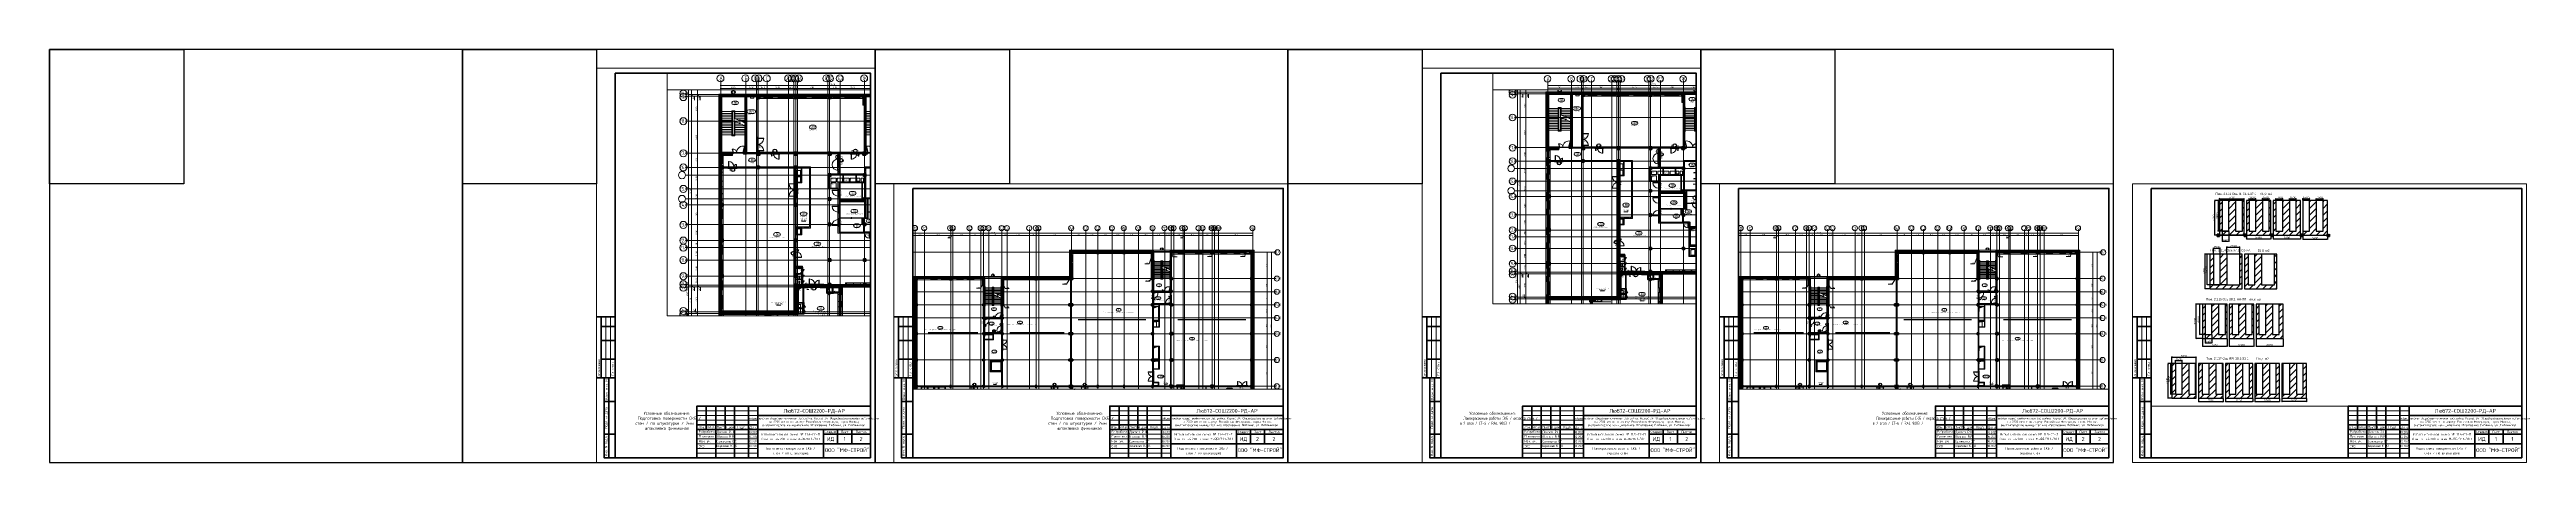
# Paper-space layout '11.4_11.5ШпФнСпртЗл' of a CAD drawing. Header units: millimetres. Extents: x -143 to 2497, y 0 to 440.
# The model-space entities are those that its viewports show. They can reach past a viewport. Long polylines and large blocks are cut down to what shows.
import ezdxf
from ezdxf import colors
from ezdxf.entities.mleader import LeaderData, LeaderLine
from ezdxf.enums import TextEntityAlignment as Align
from ezdxf.math import Vec2, Vec3

# ---------------------------------------------------------------- set-up
doc = ezdxf.new("R2018")
doc.units = ezdxf.units.MM
for name, pattern in [('CENTER2', [28.575, 19.05, -3.175, 3.175, -3.175]), ('DASHED', [19.05, 12.7, -6.35]), ('HIDDEN', [9.525, 6.35, -3.175]), ('HIDDEN2', [4.7625, 3.175, -1.5875])]:
    doc.linetypes.add(name, pattern=pattern)
doc.layers.get('0').update_dxf_attribs({"color": 250})
doc.layers.get('Defpoints').update_dxf_attribs({"color": 250})
for name, color, linetype, lineweight in [('11.4_11.5) Восст штроб. шпакл баз. 2 сл крс', 212, 'Continuous', 90), ('A-AREA', 250, 'Continuous', 15), ('A-Wall-Open', 250, 'Continuous', 5), ('A-Wall_Материал_Газоблок_Контур', 250, 'Continuous', 0), ('АР_Area', 250, 'Continuous', 5), ('АР_Витраж марка', 250, 'Continuous', 9), ('АР_Двери', 250, 'Continuous', 9), ('АР_Двери_витраж', 250, 'Continuous', 9), ('АР_Колонны', 250, 'Continuous', 35), ('АР_Окна', 250, 'Continuous', 5), ('АР_Отв. марка', 250, 'Continuous', 9), ('АР_Отверстия', 250, 'Continuous', 9), ('АР_Отопительные приборы', 250, 'HIDDEN2', 0), ('АР_площадь пом', 250, 'Continuous', 5), ('АР_Стены ГКЛ', 250, 'Continuous', 15), ('АР_Стены ЖБ', 250, 'Continuous', 35), ('АР_Стены кирпич', 250, 'Continuous', 20), ('АР_Стены ПЕНОблок', 250, 'Continuous', 20), ('АР_Стены_дефшов', 250, 'Continuous', 0), ('АР_Тонкая', 250, 'Continuous', 5), ('АР_Утеплитель', 250, 'Continuous', 0), ('АР_Ф_ЛК', 250, 'Continuous', 5), ('АР_Штриховка', 250, 'Continuous', 0), ('Двери кабины', 250, 'Continuous', 0), ('Зашивка радиаторов тип 1 (фанера и МДФ)', 250, 'Continuous', 0), ('Зашивка радиаторов тип 2 (файерборд 2 слоя_керамогранит)', 250, 'Continuous', 0), ('Зашивка радиаторов тип 5 (спорт желтый)', 250, 'Continuous', 0), ('Зашивка радиаторов тип 6 (спорт серый)', 250, 'Continuous', 0), ('Зашивки ГКЛ на всю высоту', 250, 'Continuous', 0), ('КМ_Фахверки', 250, 'Continuous', 80), ('ОВ_Кондиционирование', 250, 'Continuous', 5), ('ОВ_Отопление', 250, 'Continuous', 0), ('ОВ_Шахты', 250, 'Continuous', 5), ('ОВ_Шахты_блок 4.1', 250, 'Continuous', 5), ('Размеры зашивки ГКЛ', 250, 'Continuous', 0), ('РД_Оси_100', 250, 'Continuous', 0), ('РД_Оси_размер', 250, 'Continuous', 0), ('РД_проем_инж перемыч_фахверк', 250, 'Continuous', 18), ('СС_Отверстия', 250, 'Continuous', 9), ('ТХ_Оборудование', 250, 'Continuous', 9), ('ЭОМ_отверстия', 250, 'Continuous', 5)]:
    doc.layers.add(name, color=color, linetype=linetype, lineweight=lineweight)
for name, color, linetype, lineweight, plot in [('АР_Делит', 250, 'Continuous', 0, False), ('РД_Витраж_проем', 250, 'Continuous', 0, False), ('РД_Проем', 250, 'Continuous', 0, False), ('РД_проем_инж перемыч_подсчет', 250, 'Continuous', 30, False), ('я', 250, 'Continuous', 50, False)]:
    doc.layers.add(name, color=color, linetype=linetype, lineweight=lineweight, plot=plot)
doc.layers.add('РД_Витраж_вн', color=250, linetype='Continuous')
doc.layers.add('РД_Перемычка инж проемов', color=250, linetype='Continuous')
doc.styles.add('Arial0', font='arial.ttf')
doc.styles.add('Arial_09', font='ARIALN.TTF', dxfattribs={"width": 0.9})
doc.styles.add('MtXpl_Arial_Narrow', font='ARIALNI.TTF')
doc.styles.get("Standard").update_dxf_attribs({"font": 'arial.ttf'})
doc.styles.add('style1', font='ARIALN.TTF')
doc.styles.add('Аннотативный', font='arial.ttf')
doc.styles.add('ккк', font='isocpeur.ttf', dxfattribs={"width": 0.85, "oblique": 15})
doc.styles.add('СПДС', font='isocpeur.ttf', dxfattribs={"width": 0.9, "height": 450})
doc.dimstyles.new('Dim100_ареал', dxfattribs={"dimscale": 100, "dimtxt": 2.5, "dimasz": 1, "dimexe": 1, "dimexo": 1, "dimgap": 0.5, "dimtad": 1, "dimzin": 12, "dimdsep": 46, "dimtxsty": 'style1', "dimblk": 'ARCHTICK', "dimcen": 1, "dimdle": 1, "dimclrd": 256, "dimclre": 256, "dimaunit": 1, "dimadec": 0, "dimazin": 3, "dimtfac": 1, "dimtmove": 1, "dimatfit": 3, "dimldrblk": 'OPEN30', "dimfxl": 2, "dimfxlon": 1, "dimtolj": 1, "dimtzin": 0, "dimlwd": 9, "dimlwe": 9, "dimarcsym": 0})
doc.dimstyles.new('Размера А3', dxfattribs={"dimtxt": 450, "dimasz": 100, "dimexe": 70, "dimexo": 100, "dimgap": 20, "dimtad": 1, "dimdec": 0, "dimrnd": 10, "dimzin": 0, "dimdsep": 46, "dimtxsty": 'Аннотативный', "dimblk": 'ARROWHEAD_6', "dimcen": 1, "dimclrd": 7, "dimclrt": 7, "dimazin": 0, "dimtfac": 1, "dimtdec": 0, "dimtmove": 2, "dimatfit": 3, "dimfxl": 1, "dimtfillclr": 6, "dimtolj": 1, "dimtzin": 0, "dimlwd": 25, "dimlwe": 25, "dimarcsym": 0})
pattern_1 = [(45, (8883.4, 13229.69), (-67.35192, 67.35192), []), (135, (8883.4, 13229.69), (-67.35192, -67.35192), [])]
pattern_2 = [(45, (8883.4, 13229.69), (-112.2532, 112.2532), []), (45, (8995.66, 13229.69), (-112.2532, 112.2532), [198.4375, -39.6875, 0, -39.6875])]
pattern_3 = [(45, (8883.4, 13229.69), (-112.2532, 112.2532), []), (45, (8995.66, 13229.69), (-112.2532, 112.2532), [198.4375, -39.6875, 0, -39.6875])]
pattern_4 = [(45, (8883.4, 13229.69), (-67.35192, 67.35192), []), (135, (8883.4, 13229.69), (-67.35192, -67.35192), [])]
pattern_5 = [(45, (8883.4, 13229.69), (-67.35192, 67.35192), []), (135, (8883.4, 13229.69), (-67.35192, -67.35192), [])]
pattern_6 = [(0, (8883.4027, 13229.6861), (0, 1), [])]
pattern_7 = [(95, (8883.4, 13229.69), (140.09465, 117.55338), [19.05, -209.55]), (40, (8883.4, 13229.69), (-160.01845, 110.17673), [15.24, -167.64058]), (145.45144, (8895.08, 13239.48), (-19.9238, 227.7301), [16.19, -178.09024]), (91.1842, (8847.48, 13265.6), (221.41024, 161.9534), [28.575, -314.325]), (141.63556, (8865.93, 13279.1), (-7.0866, 342.82676), [24.28502, -267.1356]), (36.18415, (8847.48, 13265.6), (-7.0866, 342.82676), [22.85997, -251.45973]), (66, (8874.42, 13274.59), (179.51998, 34.89515), [19.05, -209.55]), (11, (8874.42, 13274.59), (-86.53993, 173.9412), [15.24, -167.64]), (116.45145, (8889.38, 13277.5), (92.98005, 208.83634), [16.19, -178.08994]), (82.5, (8883.4, 13229.686), (-57.60547, 61.973414), [0, -165.608, 0, -170.18, 0, -168.275]), (52.5, (8883.4, 13229.69), (-23.589727, 118.087), [0, -97.028, 0, -161.798, 0, -64.135]), (12.5, (8843.35, 13189.634), (99.927863, 91.826196), [0, -63.5, 0, -198.12, 0, -262.89]), (2.5, (8825.39, 13171.67), (86.763904, 122.72239), [0, -82.55, 0, -131.572, 0, -186.69])]
pattern_8 = [(95, (8883.4, 13229.69), (140.09465, 117.55338), [19.05, -209.55]), (40, (8883.4, 13229.69), (-160.01845, 110.17673), [15.24, -167.64058]), (145.45144, (8895.08, 13239.48), (-19.9238, 227.7301), [16.19, -178.09024]), (91.1842, (8847.48, 13265.6), (221.41024, 161.9534), [28.575, -314.325]), (141.63556, (8865.93, 13279.1), (-7.0866, 342.82676), [24.285, -267.1356]), (36.18415, (8847.48, 13265.6), (-7.0866, 342.82676), [22.85997, -251.45973]), (66, (8874.42, 13274.59), (179.51998, 34.89515), [19.05, -209.55]), (11, (8874.42, 13274.59), (-86.53993, 173.9412), [15.24, -167.64]), (116.45145, (8889.38, 13277.5), (92.98005, 208.83634), [16.19, -178.08994]), (82.5, (8883.4, 13229.686), (-57.60547, 61.973414), [0, -165.608, 0, -170.18, 0, -168.275]), (52.5, (8883.4, 13229.69), (-23.58973, 118.087), [0, -97.028, 0, -161.798, 0, -64.135]), (12.5, (8843.35, 13189.634), (99.927863, 91.826196), [0, -63.5, 0, -198.12, 0, -262.89]), (2.5, (8825.39, 13171.67), (86.7639, 122.72239), [0, -82.55, 0, -131.572, 0, -186.69])]
pattern_9 = [(45, (8883.4, 13229.69), (-168.3798, 168.3798), []), (45, (8995.66, 13229.69), (-168.3798, 168.3798), [])]
pattern_10 = [(45, (8883.4, 13229.69), (-56.1266, 56.1266), [])]
pattern_11 = [(45, (8883.4, 13229.69), (-168.3798, 168.3798), []), (45, (8995.66, 13229.69), (-168.3798, 168.3798), [])]
pattern_12 = [(360, (8883.4027, 13229.6861), (-6e-17, 1), [])]
pattern_13 = [(45, (8883.4, 13229.69), (-168.3798, 168.3798), []), (45, (8995.66, 13229.69), (-168.3798, 168.3798), [])]
pattern_14 = [(45, (8883.4, 13229.69), (-168.3798, 168.3798), []), (45, (8995.66, 13229.69), (-168.3798, 168.3798), [])]
pattern_15 = [(45, (8883.4, 13229.69), (-168.3798, 168.3798), []), (45, (8995.66, 13229.69), (-168.3798, 168.3798), [])]
pattern_16 = [(45, (8883.4, 13229.69), (-168.3798, 168.3798), []), (45, (8995.66, 13229.69), (-168.3798, 168.3798), [])]
pattern_17 = [(45, (8883.4, 13229.686), (-44.90128, 44.90128), []), (135, (8883.4, 13229.686), (-44.90128, -44.90128), [])]
pattern_18 = [(95, (8883.4, 13229.69), (140.09465, 117.55338), [19.05, -209.55]), (40, (8883.4, 13229.69), (-160.01845, 110.17673), [15.24, -167.64058]), (145.45144, (8895.08, 13239.48), (-19.9238, 227.7301), [16.19, -178.09024]), (91.1842, (8847.48, 13265.6), (221.41024, 161.9534), [28.575, -314.325]), (141.63556, (8865.93, 13279.1), (-7.0866, 342.82676), [24.285, -267.1356]), (36.18415, (8847.48, 13265.6), (-7.0866, 342.82676), [22.85997, -251.45973]), (66, (8874.42, 13274.59), (179.51998, 34.89515), [19.05, -209.55]), (11, (8874.42, 13274.59), (-86.53993, 173.9412), [15.24, -167.64]), (116.45145, (8889.38, 13277.5), (92.98005, 208.83634), [16.19, -178.08994]), (82.5, (8883.4, 13229.686), (-57.60547, 61.973414), [0, -165.608, 0, -170.18, 0, -168.275]), (52.5, (8883.4, 13229.69), (-23.58973, 118.087), [0, -97.028, 0, -161.798, 0, -64.135]), (12.5, (8843.35, 13189.634), (99.927863, 91.826196), [0, -63.5, 0, -198.12, 0, -262.89]), (2.5, (8825.39, 13171.67), (86.7639, 122.72239), [0, -82.55, 0, -131.572, 0, -186.69])]
pattern_19 = [(95, (8883.4, 13229.69), (140.09465, 117.55338), [19.05, -209.55]), (40, (8883.4, 13229.69), (-160.01845, 110.17673), [15.24, -167.64058]), (145.45144, (8895.08, 13239.48), (-19.9238, 227.7301), [16.19, -178.09024]), (91.1842, (8847.48, 13265.6), (221.41024, 161.9534), [28.575, -314.325]), (141.63556, (8865.93, 13279.1), (-7.0866, 342.82676), [24.285, -267.1356]), (36.18415, (8847.48, 13265.6), (-7.0866, 342.82676), [22.85997, -251.45973]), (66, (8874.42, 13274.59), (179.51998, 34.89515), [19.05, -209.55]), (11, (8874.42, 13274.59), (-86.53993, 173.9412), [15.24, -167.64]), (116.45145, (8889.38, 13277.5), (92.98005, 208.83634), [16.19, -178.08994]), (82.5, (8883.4, 13229.686), (-57.60547, 61.973414), [0, -165.608, 0, -170.18, 0, -168.275]), (52.5, (8883.4, 13229.69), (-23.58973, 118.087), [0, -97.028, 0, -161.798, 0, -64.135]), (12.5, (8843.35, 13189.634), (99.927863, 91.826196), [0, -63.5, 0, -198.12, 0, -262.89]), (2.5, (8825.39, 13171.67), (86.7639, 122.72239), [0, -82.55, 0, -131.572, 0, -186.69])]
pattern_20 = [(45, (8883.403, 13229.686), (-33.67596, 33.67596), [])]
pattern_21 = [(45, (8883.403, 13229.686), (-33.67596, 33.67596), [])]
pattern_22 = [(45, (8883.403, 13229.686), (-33.67596, 33.67596), [])]
pattern_23 = [(315, (133506.27, 150555.18), (112.2532, 112.2532), []), (315, (133506.27, 150442.93), (112.2532, 112.2532), [198.4375, -39.6875, 0, -39.6875])]

# ---------------------------------------------------------------- blocks, each defined once
blk = doc.blocks.new('*U1423')
at = {"color": 4}
blk.add_lwpolyline([(-220, -220), (220, -220), (220, 220), (-220, 220)], close=True, dxfattribs=at)
at = {"color": 3}
blk.add_lwpolyline([(-220, 220), (-77, 220), (-77, 77), (-220, 77)], close=True, dxfattribs=at)
blk = doc.blocks.new('*U1422')
at = {"color": 0, "linetype": 'ByBlock', "lineweight": -2, "transparency": 16777216}
for p in [(0, 0), (440, 0), (880, 0), (1320, 0), (1760, 0)]:
    blk.add_blockref('*U1423', p, dxfattribs=at)
blk = doc.blocks.new('*U1403')
at = {"lineweight": 0}
blk.add_lwpolyline([(-292, -5), (5, -5), (5, 415), (-292, 415)], close=True, dxfattribs=at)
at = {"color": 0, "linetype": 'Continuous', "lineweight": 50}
blk.add_lwpolyline([(-272, 410), (0, 410), (0, 0), (-272, 0)], close=True, dxfattribs=at)
at = {"lineweight": 35}
for points in [[(-272, 150), (-292, 150)], [(-287, 85), (-287, 150)], [(-272, 140), (-287, 140)], [(-272, 125), (-287, 125)], [(-272, 85), (-292, 85)], [(-272, 105), (-287, 105)], [(-272, 85), (-284, 85), (-284, 0), (-272, 0)], [(-279, 0), (-279, 85)], [(-272, 60), (-284, 60)], [(-175, 55), (-175, 30)], [(-165, 55), (-165, 0)], [(-155, 55), (-155, 30)], [(-145, 55), (-145, 0)], [(-130, 55), (-130, 0)], [(-120, 55), (-120, 0)], [(-185, 35), (-120, 35)], [(-185, 30), (0, 30)], [(-120, 45), (0, 45)], [(-50, 30), (-50, 0)], [(-35, 30), (-35, 15)], [(-20, 30), (-20, 15)], [(-272, 25), (-284, 25)], [(-120, 15), (0, 15)], [(-50, 25), (0, 25)]]:
    blk.add_lwpolyline(points, dxfattribs=at)
at = {"lineweight": 18}
for points in [[(-282, 85), (-282, 150)], [(-277, 85), (-277, 150)], [(-185, 50), (-120, 50)], [(-185, 45), (-120, 45)], [(-185, 40), (-120, 40)], [(-185, 25), (-120, 25)], [(-185, 20), (-120, 20)], [(-185, 15), (-120, 15)], [(-185, 10), (-120, 10)], [(-185, 5), (-120, 5)]]:
    blk.add_lwpolyline(points, dxfattribs=at)
at = {"lineweight": 35}
blk.add_lwpolyline([(-185, 0), (0, 0), (0, 55), (-185, 55)], close=True, dxfattribs=at)
at = {"lineweight": 0}
blk.add_lwpolyline([(0, -5), (5, -5), (5, 0)], dxfattribs=at)
at = {"lineweight": -2, "char_height": 2.5, "attachment_point": 5, "rotation": 90, "style": 'СПДС'}
for s, insert, width in [('Согласовано', (-289.5, 95), 19.991), ('Взам. инв. N', (-281.5, 72.5), 24.991), ('Гл. спец.', (-274.5, 95), 19.991), ('Подл. и дата', (-281.5, 42.5), 34.991), ('Инв. N подл.', (-281.5, 12.5), 24.991)]:
    blk.add_mtext(s, dxfattribs=dict(at, insert=insert, width=width))
at = {"lineweight": -2, "char_height": 2.5, "style": 'СПДС'}
for s, insert, width, attachment_point in [('Разработал', (-183.1, 27.5), 17.953, 4), ('Изм.', (-180, 32.5), 10, 5), ('Кол.уч.', (-170, 32.5), 10, 5), ('Лист', (-160, 32.5), 10, 5), ('N док.', (-150, 32.5), 10, 5), ('Подп.', (-137.5, 32.5), 15, 5), ('Дата', (-125, 32.5), 10, 5), ('Стадия', (-42.5, 27.5), 15, 5), ('Лист', (-27.5, 27.5), 15, 5), ('Листов', (-10, 27.5), 20, 5), ('СКО', (-183.1, 12.3), 17.953, 4), ('Проверил', (-183.1, 22.5), 17.953, 4), ('Нач. уч.', (-183.1, 17.3), 17.953, 4), ('{\\T0.9;Саломатов С.Г.}', (-164.2, 17.5), 18.77, 4), ('{\\T0.9;Борисово К. Ю.}', (-164.2, 12.5), 18.77, 4)]:
    blk.add_mtext(s, dxfattribs=dict(at, insert=insert, width=width, attachment_point=attachment_point))
at = {"insert": (-119.3, 43.2), "char_height": 2.2, "attachment_point": 1, "style": 'СПДС'}
blk.add_mtext_dynamic_manual_height_columns('\\pxqc;«Комплексная общественно-жилая застройка. Корпус 34. Общеобразовательная организация на 2200 мест» по адресу: Российская Федерация, город Москва, \\Pвнутригородское муниципальное образование Люблино, ул. Люблинская.', width=118.293, gutter_width=0, heights=[12.8], dxfattribs=at)
at = {"lineweight": 30, "width": 0.9, "flags": 104}
blk.add_attdef('ШАПКА', text='', height=3, dxfattribs=at).set_placement((-135, 281), align=Align.MIDDLE_CENTER)
at = {"style": 'СПДС'}
for tag, p in [('РАЗРАБОТЧИК', (-164, 27.5)), ('РУК.ГРУППЫ', (-164, 22.5))]:
    blk.add_attdef(tag, text='', height=2.5, dxfattribs=at).set_placement(p, align=Align.MIDDLE_LEFT)
at = {"style": 'СПДС', "width": 0.9}
for tag, p in [('ДАТА1', (-129.7, 26.1)), ('ДАТА2', (-129.6, 21.4)), ('ДАТА3', (-129.6, 16.4)), ('ДАТА4', (-129.6, 11.4))]:
    blk.add_attdef(tag, p, '', height=2.3, dxfattribs=at)
at = {"style": 'СПДС'}
for tag, height, p in [('ШИФР_ПРОЕКТА', 4, (-60, 50)), ('НАИМЕНОВАНИЕ_ОБЪЕКТА2', 2.5, (-85, 20)), ('НАИМЕНОВАНИЕ_ЧЕРТЕЖА2', 2.5, (-85, 5)), ('НАИМЕНОВАНИЕ_ЧЕРТЕЖА1', 2.5, (-85, 10)), ('НАИМЕНОВАНИЕ_ОБЪЕКТА', 2.5, (-85, 25)), ('ОРГАНИЗАЦИЯ_РАЗРАБОТЧИК1', 4, (-25, 8.1)), ('СТАДИЯ', 4, (-42.5, 20)), ('ЛИСТ_первый', 4, (-27.5, 20)), ('ЛИСТОВ', 4, (-10, 20))]:
    blk.add_attdef(tag, text='', height=height, dxfattribs=at).set_placement(p, align=Align.MIDDLE_CENTER)
blk = doc.blocks.new('*U1402')
at = {"lineweight": 0}
blk.add_lwpolyline([(-415, -5), (5, -5), (5, 292), (-415, 292)], close=True, dxfattribs=at)
at = {"color": 0, "linetype": 'Continuous', "lineweight": 50}
blk.add_lwpolyline([(-395, 287), (0, 287), (0, 0), (-395, 0)], close=True, dxfattribs=at)
at = {"lineweight": 35}
for points in [[(-395, 150), (-415, 150)], [(-410, 85), (-410, 150)], [(-395, 140), (-410, 140)], [(-395, 125), (-410, 125)], [(-395, 85), (-415, 85)], [(-395, 105), (-410, 105)], [(-395, 85), (-407, 85), (-407, 0), (-395, 0)], [(-402, 0), (-402, 85)], [(-395, 60), (-407, 60)], [(-175, 55), (-175, 30)], [(-165, 55), (-165, 0)], [(-155, 55), (-155, 30)], [(-145, 55), (-145, 0)], [(-130, 55), (-130, 0)], [(-120, 55), (-120, 0)], [(-185, 35), (-120, 35)], [(-185, 30), (0, 30)], [(-120, 45), (0, 45)], [(-50, 30), (-50, 0)], [(-35, 30), (-35, 15)], [(-20, 30), (-20, 15)], [(-395, 25), (-407, 25)], [(-120, 15), (0, 15)], [(-50, 25), (0, 25)]]:
    blk.add_lwpolyline(points, dxfattribs=at)
at = {"lineweight": 18}
for points in [[(-405, 85), (-405, 150)], [(-400, 85), (-400, 150)], [(-185, 50), (-120, 50)], [(-185, 45), (-120, 45)], [(-185, 40), (-120, 40)], [(-185, 25), (-120, 25)], [(-185, 20), (-120, 20)], [(-185, 15), (-120, 15)], [(-185, 10), (-120, 10)], [(-185, 5), (-120, 5)]]:
    blk.add_lwpolyline(points, dxfattribs=at)
at = {"lineweight": 35}
blk.add_lwpolyline([(-185, 0), (0, 0), (0, 55), (-185, 55)], close=True, dxfattribs=at)
at = {"lineweight": 0}
blk.add_lwpolyline([(0, -5), (5, -5), (5, 0)], dxfattribs=at)
at = {"lineweight": -2, "char_height": 2.5, "attachment_point": 5, "rotation": 90, "style": 'СПДС'}
for s, insert, width in [('Согласовано', (-412.5, 95), 19.991), ('Взам. инв. N', (-404.5, 72.5), 24.991), ('Гл. спец.', (-397.5, 95), 19.991), ('Подл. и дата', (-404.5, 42.5), 34.991), ('Инв. N подл.', (-404.5, 12.5), 24.991)]:
    blk.add_mtext(s, dxfattribs=dict(at, insert=insert, width=width))
at = {"lineweight": -2, "char_height": 2.5, "style": 'СПДС'}
for s, insert, width, attachment_point in [('Разработал', (-183.1, 27.5), 17.953, 4), ('Изм.', (-180, 32.5), 10, 5), ('Кол.уч.', (-170, 32.5), 10, 5), ('Лист', (-160, 32.5), 10, 5), ('N док.', (-150, 32.5), 10, 5), ('Подп.', (-137.5, 32.5), 15, 5), ('Дата', (-125, 32.5), 10, 5), ('Стадия', (-42.5, 27.5), 15, 5), ('Лист', (-27.5, 27.5), 15, 5), ('Листов', (-10, 27.5), 20, 5), ('СКО', (-183.1, 12.3), 17.953, 4), ('Проверил', (-183.1, 22.5), 17.953, 4), ('Нач. уч.', (-183.1, 17.3), 17.953, 4), ('{\\T0.9;Саломатов С.Г.}', (-164.2, 17.5), 18.77, 4), ('{\\T0.9;Борисово К. Ю.}', (-164.2, 12.5), 18.77, 4)]:
    blk.add_mtext(s, dxfattribs=dict(at, insert=insert, width=width, attachment_point=attachment_point))
at = {"insert": (-119.3, 43.2), "char_height": 2.2, "attachment_point": 1, "style": 'СПДС'}
blk.add_mtext_dynamic_manual_height_columns('\\pxqc;«Комплексная общественно-жилая застройка. Корпус 34. Общеобразовательная организация на 2200 мест» по адресу: Российская Федерация, город Москва, \\Pвнутригородское муниципальное образование Люблино, ул. Люблинская.', width=118.293, gutter_width=0, heights=[12.8], dxfattribs=at)
at = {"lineweight": 30, "width": 0.9, "flags": 104}
blk.add_attdef('ШАПКА', text='', height=3, dxfattribs=at).set_placement((-135, 281), align=Align.MIDDLE_CENTER)
at = {"style": 'СПДС'}
for tag, p in [('РАЗРАБОТЧИК', (-164, 27.5)), ('РУК.ГРУППЫ', (-164, 22.5))]:
    blk.add_attdef(tag, text='', height=2.5, dxfattribs=at).set_placement(p, align=Align.MIDDLE_LEFT)
at = {"style": 'СПДС', "width": 0.9}
for tag, p in [('ДАТА1', (-129.7, 26.1)), ('ДАТА2', (-129.6, 21.4)), ('ДАТА3', (-129.6, 16.4)), ('ДАТА4', (-129.6, 11.4))]:
    blk.add_attdef(tag, p, '', height=2.3, dxfattribs=at)
at = {"style": 'СПДС'}
for tag, height, p in [('ШИФР_ПРОЕКТА', 4, (-60, 50)), ('НАИМЕНОВАНИЕ_ОБЪЕКТА2', 2.5, (-85, 20)), ('НАИМЕНОВАНИЕ_ЧЕРТЕЖА2', 2.5, (-85, 5)), ('НАИМЕНОВАНИЕ_ЧЕРТЕЖА1', 2.5, (-85, 10)), ('НАИМЕНОВАНИЕ_ОБЪЕКТА', 2.5, (-85, 25)), ('ОРГАНИЗАЦИЯ_РАЗРАБОТЧИК1', 4, (-25, 8.1)), ('СТАДИЯ', 4, (-42.5, 20)), ('ЛИСТ_первый', 4, (-27.5, 20)), ('ЛИСТОВ', 4, (-10, 20))]:
    blk.add_attdef(tag, text='', height=height, dxfattribs=at).set_placement(p, align=Align.MIDDLE_CENTER)
blk = doc.blocks.new('*U1424')
at = {"lineweight": -3, "insert": (-27.9, 22.9), "char_height": 3.1972, "width": 69.266, "attachment_point": 1, "style": 'СПДС'}
blk.add_mtext('\\pxqc;{\\C256;\\c0;Условные обозначения:\\P\\pq*;\\fГОСТ тип А|b0|i0|c204|p34;\\C256;   }Подготовка поверхности СКБ / стен / по штукатурке / 2мм / шпаклевка финишная', dxfattribs=at)
blk = doc.blocks.new('*U1425')
at = {"color": 0, "linetype": 'ByBlock', "lineweight": -2, "transparency": 16777216}
for p in [(0, 0), (440, 0)]:
    blk.add_blockref('*U1424', p, dxfattribs=at)
blk = doc.blocks.new('*U1618')
at = {"lineweight": -3, "insert": (-27.9, 22.9), "char_height": 3.1972, "width": 69.266, "attachment_point": 1, "style": 'СПДС'}
blk.add_mtext('\\pxqc;{\\C256;\\c0;Условные обозначения:\\P\\pq*;\\fГОСТ тип А|b0|i0|c204|p34;\\C256;  Лакокрасочные работы СКБ / окраска стен / в 2 слоя / СТ-6 / RAL 9003 / }', dxfattribs=at)
blk = doc.blocks.new('*U1619')
at = {"color": 0, "linetype": 'ByBlock', "lineweight": -2, "transparency": 16777216}
for p in [(0, 0), (440, 0)]:
    blk.add_blockref('*U1618', p, dxfattribs=at)
blk = doc.blocks.new('A-iden')
at = {"linetype": 'Continuous', "lineweight": 5}
blk.add_circle((-0.7, -4.1), 5.89, dxfattribs=at)
at = {"color": 0, "linetype": 'Continuous', "lineweight": 20, "style": 'ккк', "width": 0.85}
blk.add_attdef('ID', text='', height=6, dxfattribs=at).set_placement((0.3, -3.9), align=Align.MIDDLE_CENTER)
blk = doc.blocks.new('_ArchTick')
at = {"color": 0, "linetype": 'ByBlock', "const_width": 0.15}
blk.add_lwpolyline([(-0.5, -0.5), (0.5, 0.5)], dxfattribs=at)
blk = doc.blocks.new('*D1564')
at = {"layer": 'Defpoints', "color": 0, "transparency": 16777216}
for p in [(-5455, 134700), (-2955, 134700), (-2955, 0)]:
    blk.add_point(p, dxfattribs=at)
at = {"layer": 'РД_Оси_размер', "lineweight": 9, "transparency": 16777216}
for p, q in [((-5255, 134700), (-5555, 134700)), ((-5455, -100), (-5455, 134800)), ((-5255, 0), (-5555, 0))]:
    blk.add_line(p, q, dxfattribs=at)
at = {"layer": 'РД_Оси_размер', "lineweight": 9, "transparency": 16777216, "xscale": 100, "yscale": 100, "zscale": 100}
for p, rotation in [((-5455, 134700), 90), ((-5455, 0), 270)]:
    blk.add_blockref('_ArchTick', p, dxfattribs=dict(at, rotation=rotation))
at = {"layer": 'РД_Оси_размер', "color": 0, "transparency": 16777216, "insert": (-5633, 67350), "char_height": 250, "attachment_point": 5, "rotation": 90, "style": 'style1'}
blk.add_mtext('\\A1;134700', dxfattribs=at)
blk = doc.blocks.new('_Open30')
at = {"color": 0, "linetype": 'ByBlock', "lineweight": -2}
for p, q in [((-1, 0.3), (0, 0)), ((0, 0), (-1, -0.3)), ((0, 0), (-1, 0))]:
    blk.add_line(p, q, dxfattribs=at)
blk = doc.blocks.new('*D1576')
at = {"layer": 'Defpoints', "color": 0, "transparency": 16777216}
for p in [(-3955, 63900), (-2955, 63900), (-2955, 61200)]:
    blk.add_point(p, dxfattribs=at)
at = {"layer": 'РД_Оси_размер', "lineweight": 9, "transparency": 16777216}
for p, q in [((-3755, 63900), (-4055, 63900)), ((-3955, 61100), (-3955, 64000)), ((-3755, 61200), (-4055, 61200))]:
    blk.add_line(p, q, dxfattribs=at)
at = {"layer": 'РД_Оси_размер', "lineweight": 9, "transparency": 16777216, "xscale": 100, "yscale": 100, "zscale": 100}
for p, rotation in [((-3955, 63900), 90), ((-3955, 61200), 270)]:
    blk.add_blockref('_ArchTick', p, dxfattribs=dict(at, rotation=rotation))
at = {"layer": 'РД_Оси_размер', "color": 0, "transparency": 16777216, "insert": (-4133, 62550), "char_height": 250, "attachment_point": 5, "rotation": 90, "style": 'style1'}
blk.add_mtext('\\A1;2700', dxfattribs=at)
blk = doc.blocks.new('*D1577')
at = {"layer": 'Defpoints', "color": 0, "transparency": 16777216}
for p in [(-3955, 64200), (-2955, 64200), (-2955, 63900)]:
    blk.add_point(p, dxfattribs=at)
at = {"layer": 'РД_Оси_размер', "lineweight": 9, "transparency": 16777216}
for p, q in [((-4258, 64141), (-4258, 64693)), ((-3955, 64050), (-4258, 64141)), ((-3755, 64200), (-4055, 64200)), ((-3755, 63900), (-4055, 63900)), ((-3955, 63800), (-3955, 64300))]:
    blk.add_line(p, q, dxfattribs=at)
at = {"layer": 'РД_Оси_размер', "lineweight": 9, "transparency": 16777216, "xscale": 100, "yscale": 100, "zscale": 100}
for p, rotation in [((-3955, 64200), 90), ((-3955, 63900), 270)]:
    blk.add_blockref('_ArchTick', p, dxfattribs=dict(at, rotation=rotation))
at = {"layer": 'РД_Оси_размер', "color": 0, "transparency": 16777216, "insert": (-4435, 64417), "char_height": 250, "attachment_point": 5, "rotation": 90, "style": 'style1'}
blk.add_mtext('\\A1;300', dxfattribs=at)
blk = doc.blocks.new('*D1578')
at = {"layer": 'Defpoints', "color": 0, "transparency": 16777216}
for p in [(-3955, 68400), (-2955, 68400), (-2955, 64200)]:
    blk.add_point(p, dxfattribs=at)
at = {"layer": 'РД_Оси_размер', "lineweight": 9, "transparency": 16777216}
for p, q in [((-3755, 68400), (-4055, 68400)), ((-3955, 64100), (-3955, 68500)), ((-3755, 64200), (-4055, 64200))]:
    blk.add_line(p, q, dxfattribs=at)
at = {"layer": 'РД_Оси_размер', "lineweight": 9, "transparency": 16777216, "xscale": 100, "yscale": 100, "zscale": 100}
for p, rotation in [((-3955, 68400), 90), ((-3955, 64200), 270)]:
    blk.add_blockref('_ArchTick', p, dxfattribs=dict(at, rotation=rotation))
at = {"layer": 'РД_Оси_размер', "color": 0, "transparency": 16777216, "insert": (-4133, 66300), "char_height": 250, "attachment_point": 5, "rotation": 90, "style": 'style1'}
blk.add_mtext('\\A1;4200', dxfattribs=at)
blk = doc.blocks.new('*D1579')
at = {"layer": 'Defpoints', "color": 0, "transparency": 16777216}
for p in [(-3955, 68700), (-2955, 68700), (-2955, 68400)]:
    blk.add_point(p, dxfattribs=at)
at = {"layer": 'РД_Оси_размер', "lineweight": 9, "transparency": 16777216}
for p, q in [((-3755, 68700), (-4055, 68700)), ((-3755, 68400), (-4055, 68400)), ((-3955, 68300), (-3955, 68800)), ((-3955, 68550), (-3448, 68298)), ((-3448, 68298), (-3448, 67746))]:
    blk.add_line(p, q, dxfattribs=at)
at = {"layer": 'РД_Оси_размер', "lineweight": 9, "transparency": 16777216, "xscale": 100, "yscale": 100, "zscale": 100}
for p, rotation in [((-3955, 68700), 90), ((-3955, 68400), 270)]:
    blk.add_blockref('_ArchTick', p, dxfattribs=dict(at, rotation=rotation))
at = {"layer": 'РД_Оси_размер', "color": 0, "transparency": 16777216, "insert": (-3626, 68022), "char_height": 250, "attachment_point": 5, "rotation": 90, "style": 'style1'}
blk.add_mtext('\\A1;300', dxfattribs=at)
blk = doc.blocks.new('*D1580')
at = {"layer": 'Defpoints', "color": 0, "transparency": 16777216}
for p in [(-3955, 70200), (-2955, 70200), (-2955, 68700)]:
    blk.add_point(p, dxfattribs=at)
at = {"layer": 'РД_Оси_размер', "lineweight": 9, "transparency": 16777216}
for p, q in [((-3755, 70200), (-4055, 70200)), ((-3755, 68700), (-4055, 68700)), ((-3955, 68600), (-3955, 70300))]:
    blk.add_line(p, q, dxfattribs=at)
at = {"layer": 'РД_Оси_размер', "lineweight": 9, "transparency": 16777216, "xscale": 100, "yscale": 100, "zscale": 100}
for p, rotation in [((-3955, 70200), 90), ((-3955, 68700), 270)]:
    blk.add_blockref('_ArchTick', p, dxfattribs=dict(at, rotation=rotation))
at = {"layer": 'РД_Оси_размер', "color": 0, "transparency": 16777216, "insert": (-4133, 69450), "char_height": 250, "attachment_point": 5, "rotation": 90, "style": 'style1'}
blk.add_mtext('\\A1;1500', dxfattribs=at)
blk = doc.blocks.new('*D1581')
at = {"layer": 'Defpoints', "color": 0, "transparency": 16777216}
for p in [(-3955, 72900), (-2955, 72900), (-2955, 70200)]:
    blk.add_point(p, dxfattribs=at)
at = {"layer": 'РД_Оси_размер', "lineweight": 9, "transparency": 16777216}
for p, q in [((-3755, 72900), (-4055, 72900)), ((-3955, 70100), (-3955, 73000)), ((-3755, 70200), (-4055, 70200))]:
    blk.add_line(p, q, dxfattribs=at)
at = {"layer": 'РД_Оси_размер', "lineweight": 9, "transparency": 16777216, "xscale": 100, "yscale": 100, "zscale": 100}
for p, rotation in [((-3955, 72900), 90), ((-3955, 70200), 270)]:
    blk.add_blockref('_ArchTick', p, dxfattribs=dict(at, rotation=rotation))
at = {"layer": 'РД_Оси_размер', "color": 0, "transparency": 16777216, "insert": (-4133, 71550), "char_height": 250, "attachment_point": 5, "rotation": 90, "style": 'style1'}
blk.add_mtext('\\A1;2700', dxfattribs=at)
blk = doc.blocks.new('*D1582')
at = {"layer": 'Defpoints', "color": 0, "transparency": 16777216}
for p in [(-3955, 75000), (-2955, 75000), (-2955, 72900)]:
    blk.add_point(p, dxfattribs=at)
at = {"layer": 'РД_Оси_размер', "lineweight": 9, "transparency": 16777216}
for p, q in [((-3955, 72800), (-3955, 75100)), ((-3755, 75000), (-4055, 75000)), ((-3755, 72900), (-4055, 72900))]:
    blk.add_line(p, q, dxfattribs=at)
at = {"layer": 'РД_Оси_размер', "lineweight": 9, "transparency": 16777216, "xscale": 100, "yscale": 100, "zscale": 100}
for p, rotation in [((-3955, 75000), 90), ((-3955, 72900), 270)]:
    blk.add_blockref('_ArchTick', p, dxfattribs=dict(at, rotation=rotation))
at = {"layer": 'РД_Оси_размер', "color": 0, "transparency": 16777216, "insert": (-4133, 73950), "char_height": 250, "attachment_point": 5, "rotation": 90, "style": 'style1'}
blk.add_mtext('\\A1;2100', dxfattribs=at)
blk = doc.blocks.new('*D1583')
at = {"layer": 'Defpoints', "color": 0, "transparency": 16777216}
for p in [(-3955, 76200), (-2955, 76200), (-2955, 75000)]:
    blk.add_point(p, dxfattribs=at)
at = {"layer": 'РД_Оси_размер', "lineweight": 9, "transparency": 16777216}
for p, q in [((-3755, 76200), (-4055, 76200)), ((-3955, 74900), (-3955, 76300)), ((-3755, 75000), (-4055, 75000))]:
    blk.add_line(p, q, dxfattribs=at)
at = {"layer": 'РД_Оси_размер', "lineweight": 9, "transparency": 16777216, "xscale": 100, "yscale": 100, "zscale": 100}
for p, rotation in [((-3955, 76200), 90), ((-3955, 75000), 270)]:
    blk.add_blockref('_ArchTick', p, dxfattribs=dict(at, rotation=rotation))
at = {"layer": 'РД_Оси_размер', "color": 0, "transparency": 16777216, "insert": (-4133, 75600), "char_height": 250, "attachment_point": 5, "rotation": 90, "style": 'style1'}
blk.add_mtext('\\A1;1200', dxfattribs=at)
blk = doc.blocks.new('*D1584')
at = {"layer": 'Defpoints', "color": 0, "transparency": 16777216}
for p in [(-3955, 78900), (-2955, 78900), (-2955, 76200)]:
    blk.add_point(p, dxfattribs=at)
at = {"layer": 'РД_Оси_размер', "lineweight": 9, "transparency": 16777216}
for p, q in [((-3755, 78900), (-4055, 78900)), ((-3755, 76200), (-4055, 76200)), ((-3955, 76100), (-3955, 79000))]:
    blk.add_line(p, q, dxfattribs=at)
at = {"layer": 'РД_Оси_размер', "lineweight": 9, "transparency": 16777216, "xscale": 100, "yscale": 100, "zscale": 100}
for p, rotation in [((-3955, 78900), 90), ((-3955, 76200), 270)]:
    blk.add_blockref('_ArchTick', p, dxfattribs=dict(at, rotation=rotation))
at = {"layer": 'РД_Оси_размер', "color": 0, "transparency": 16777216, "insert": (-4133, 77550), "char_height": 250, "attachment_point": 5, "rotation": 90, "style": 'style1'}
blk.add_mtext('\\A1;2700', dxfattribs=at)
blk = doc.blocks.new('*D1585')
at = {"layer": 'Defpoints', "color": 0, "transparency": 16777216}
for p in [(-3955, 82200), (-2955, 82200), (-2955, 78900)]:
    blk.add_point(p, dxfattribs=at)
at = {"layer": 'РД_Оси_размер', "lineweight": 9, "transparency": 16777216}
for p, q in [((-3755, 82200), (-4055, 82200)), ((-3955, 78800), (-3955, 82300)), ((-3755, 78900), (-4055, 78900))]:
    blk.add_line(p, q, dxfattribs=at)
at = {"layer": 'РД_Оси_размер', "lineweight": 9, "transparency": 16777216, "xscale": 100, "yscale": 100, "zscale": 100}
for p, rotation in [((-3955, 82200), 90), ((-3955, 78900), 270)]:
    blk.add_blockref('_ArchTick', p, dxfattribs=dict(at, rotation=rotation))
at = {"layer": 'РД_Оси_размер', "color": 0, "transparency": 16777216, "insert": (-4133, 80550), "char_height": 250, "attachment_point": 5, "rotation": 90, "style": 'style1'}
blk.add_mtext('\\A1;3300', dxfattribs=at)
blk = doc.blocks.new('*D1586')
at = {"layer": 'Defpoints', "color": 0, "transparency": 16777216}
for p in [(-3955, 84900), (-2955, 84900), (-2955, 82200)]:
    blk.add_point(p, dxfattribs=at)
at = {"layer": 'РД_Оси_размер', "lineweight": 9, "transparency": 16777216}
for p, q in [((-3755, 84900), (-4055, 84900)), ((-3955, 82100), (-3955, 85000)), ((-3755, 82200), (-4055, 82200))]:
    blk.add_line(p, q, dxfattribs=at)
at = {"layer": 'РД_Оси_размер', "lineweight": 9, "transparency": 16777216, "xscale": 100, "yscale": 100, "zscale": 100}
for p, rotation in [((-3955, 84900), 90), ((-3955, 82200), 270)]:
    blk.add_blockref('_ArchTick', p, dxfattribs=dict(at, rotation=rotation))
at = {"layer": 'РД_Оси_размер', "color": 0, "transparency": 16777216, "insert": (-4133, 83550), "char_height": 250, "attachment_point": 5, "rotation": 90, "style": 'style1'}
blk.add_mtext('\\A1;2700', dxfattribs=at)
blk = doc.blocks.new('*D1587')
at = {"layer": 'Defpoints', "color": 0, "transparency": 16777216}
for p in [(-3955, 88500), (-2955, 88500), (-2955, 84900)]:
    blk.add_point(p, dxfattribs=at)
at = {"layer": 'РД_Оси_размер', "lineweight": 9, "transparency": 16777216}
for p, q in [((-3755, 88500), (-4055, 88500)), ((-3955, 84800), (-3955, 88600)), ((-3755, 84900), (-4055, 84900))]:
    blk.add_line(p, q, dxfattribs=at)
at = {"layer": 'РД_Оси_размер', "lineweight": 9, "transparency": 16777216, "xscale": 100, "yscale": 100, "zscale": 100}
for p, rotation in [((-3955, 88500), 90), ((-3955, 84900), 270)]:
    blk.add_blockref('_ArchTick', p, dxfattribs=dict(at, rotation=rotation))
at = {"layer": 'РД_Оси_размер', "color": 0, "transparency": 16777216, "insert": (-4133, 86700), "char_height": 250, "attachment_point": 5, "rotation": 90, "style": 'style1'}
blk.add_mtext('\\A1;3600', dxfattribs=at)
blk = doc.blocks.new('*D1588')
at = {"layer": 'Defpoints', "color": 0, "transparency": 16777216}
for p in [(-3955, 90900), (-2955, 90900), (-2955, 88500)]:
    blk.add_point(p, dxfattribs=at)
at = {"layer": 'РД_Оси_размер', "lineweight": 9, "transparency": 16777216}
for p, q in [((-3755, 90900), (-4055, 90900)), ((-3755, 88500), (-4055, 88500)), ((-3955, 88400), (-3955, 91000))]:
    blk.add_line(p, q, dxfattribs=at)
at = {"layer": 'РД_Оси_размер', "lineweight": 9, "transparency": 16777216, "xscale": 100, "yscale": 100, "zscale": 100}
for p, rotation in [((-3955, 90900), 90), ((-3955, 88500), 270)]:
    blk.add_blockref('_ArchTick', p, dxfattribs=dict(at, rotation=rotation))
at = {"layer": 'РД_Оси_размер', "color": 0, "transparency": 16777216, "insert": (-4133, 89700), "char_height": 250, "attachment_point": 5, "rotation": 90, "style": 'style1'}
blk.add_mtext('\\A1;2400', dxfattribs=at)
blk = doc.blocks.new('*D1589')
at = {"layer": 'Defpoints', "color": 0, "transparency": 16777216}
for p in [(-3955, 96300), (-2955, 96300), (-2955, 90900)]:
    blk.add_point(p, dxfattribs=at)
at = {"layer": 'РД_Оси_размер', "lineweight": 9, "transparency": 16777216}
for p, q in [((-3755, 96300), (-4055, 96300)), ((-3955, 90800), (-3955, 96400)), ((-3755, 90900), (-4055, 90900))]:
    blk.add_line(p, q, dxfattribs=at)
at = {"layer": 'РД_Оси_размер', "lineweight": 9, "transparency": 16777216, "xscale": 100, "yscale": 100, "zscale": 100}
for p, rotation in [((-3955, 96300), 90), ((-3955, 90900), 270)]:
    blk.add_blockref('_ArchTick', p, dxfattribs=dict(at, rotation=rotation))
at = {"layer": 'РД_Оси_размер', "color": 0, "transparency": 16777216, "insert": (-4133, 93600), "char_height": 250, "attachment_point": 5, "rotation": 90, "style": 'style1'}
blk.add_mtext('\\A1;5400', dxfattribs=at)
blk = doc.blocks.new('*D1590')
at = {"layer": 'Defpoints', "color": 0, "transparency": 16777216}
for p in [(-3955, 100500), (-2955, 100500), (-2955, 96300)]:
    blk.add_point(p, dxfattribs=at)
at = {"layer": 'РД_Оси_размер', "lineweight": 9, "transparency": 16777216}
for p, q in [((-3755, 100500), (-4055, 100500)), ((-3955, 96200), (-3955, 100600)), ((-3755, 96300), (-4055, 96300))]:
    blk.add_line(p, q, dxfattribs=at)
at = {"layer": 'РД_Оси_размер', "lineweight": 9, "transparency": 16777216, "xscale": 100, "yscale": 100, "zscale": 100}
for p, rotation in [((-3955, 100500), 90), ((-3955, 96300), 270)]:
    blk.add_blockref('_ArchTick', p, dxfattribs=dict(at, rotation=rotation))
at = {"layer": 'РД_Оси_размер', "color": 0, "transparency": 16777216, "insert": (-4133, 98400), "char_height": 250, "attachment_point": 5, "rotation": 90, "style": 'style1'}
blk.add_mtext('\\A1;4200', dxfattribs=at)
blk = doc.blocks.new('*D1591')
at = {"layer": 'Defpoints', "color": 0, "transparency": 16777216}
for p in [(-3955, 100800), (-2955, 100800), (-2955, 100500)]:
    blk.add_point(p, dxfattribs=at)
at = {"layer": 'РД_Оси_размер', "lineweight": 9, "transparency": 16777216}
for p, q in [((-3755, 100800), (-4055, 100800)), ((-3755, 100500), (-4055, 100500)), ((-3955, 100400), (-3955, 100900)), ((-3955, 100650), (-3467, 100366)), ((-3467, 100366), (-3467, 99814))]:
    blk.add_line(p, q, dxfattribs=at)
at = {"layer": 'РД_Оси_размер', "lineweight": 9, "transparency": 16777216, "xscale": 100, "yscale": 100, "zscale": 100}
for p, rotation in [((-3955, 100800), 90), ((-3955, 100500), 270)]:
    blk.add_blockref('_ArchTick', p, dxfattribs=dict(at, rotation=rotation))
at = {"layer": 'РД_Оси_размер', "color": 0, "transparency": 16777216, "insert": (-3645, 100090), "char_height": 250, "attachment_point": 5, "rotation": 90, "style": 'style1'}
blk.add_mtext('\\A1;300', dxfattribs=at)
blk = doc.blocks.new('*D1592')
at = {"layer": 'Defpoints', "color": 0, "transparency": 16777216}
for p in [(-3955, 104100), (-2955, 104100), (-2955, 100800)]:
    blk.add_point(p, dxfattribs=at)
at = {"layer": 'РД_Оси_размер', "lineweight": 9, "transparency": 16777216}
for p, q in [((-3755, 104100), (-4055, 104100)), ((-3755, 100800), (-4055, 100800)), ((-3955, 100700), (-3955, 104200))]:
    blk.add_line(p, q, dxfattribs=at)
at = {"layer": 'РД_Оси_размер', "lineweight": 9, "transparency": 16777216, "xscale": 100, "yscale": 100, "zscale": 100}
for p, rotation in [((-3955, 104100), 90), ((-3955, 100800), 270)]:
    blk.add_blockref('_ArchTick', p, dxfattribs=dict(at, rotation=rotation))
at = {"layer": 'РД_Оси_размер', "color": 0, "transparency": 16777216, "insert": (-4133, 102450), "char_height": 250, "attachment_point": 5, "rotation": 90, "style": 'style1'}
blk.add_mtext('\\A1;3300', dxfattribs=at)
blk = doc.blocks.new('*D1608')
at = {"layer": 'Defpoints', "color": 0, "transparency": 16777216}
for p in [(-4955, 63900), (-2955, 63900), (-2955, 13500)]:
    blk.add_point(p, dxfattribs=at)
at = {"layer": 'РД_Оси_размер', "lineweight": 9, "transparency": 16777216}
for p, q in [((-4755, 63900), (-5055, 63900)), ((-4955, 13400), (-4955, 64000)), ((-4755, 13500), (-5055, 13500))]:
    blk.add_line(p, q, dxfattribs=at)
at = {"layer": 'РД_Оси_размер', "lineweight": 9, "transparency": 16777216, "xscale": 100, "yscale": 100, "zscale": 100}
for p, rotation in [((-4955, 63900), 90), ((-4955, 13500), 270)]:
    blk.add_blockref('_ArchTick', p, dxfattribs=dict(at, rotation=rotation))
at = {"layer": 'РД_Оси_размер', "color": 0, "transparency": 16777216, "insert": (-5133, 38700), "char_height": 250, "attachment_point": 5, "rotation": 90, "style": 'style1'}
blk.add_mtext('\\A1;50400', dxfattribs=at)
blk = doc.blocks.new('*D39')
at = {"layer": 'Defpoints', "color": 0, "transparency": 16777216}
for p in [(-4955, 68400), (-2955, 68400), (-2955, 63900)]:
    blk.add_point(p, dxfattribs=at)
at = {"layer": 'РД_Оси_размер', "color": 0, "lineweight": 5, "transparency": 16777216}
for p, q in [((-4755, 68400), (-5055, 68400)), ((-4955, 63800), (-4955, 68500)), ((-4755, 63900), (-5055, 63900))]:
    blk.add_line(p, q, dxfattribs=at)
at = {"layer": 'РД_Оси_размер', "color": 0, "lineweight": 5, "transparency": 16777216, "xscale": 100, "yscale": 100, "zscale": 100}
for p, rotation in [((-4955, 68400), 90), ((-4955, 63900), 270)]:
    blk.add_blockref('_ArchTick', p, dxfattribs=dict(at, rotation=rotation))
at = {"layer": 'РД_Оси_размер', "color": 0, "transparency": 16777216, "insert": (-5133, 66150), "char_height": 250, "attachment_point": 5, "rotation": 90, "style": 'style1'}
blk.add_mtext('\\A1;4500', dxfattribs=at)
blk = doc.blocks.new('*D1609')
at = {"layer": 'Defpoints', "color": 0, "transparency": 16777216}
for p in [(-4955, 100500), (-2955, 100500), (-2955, 68700)]:
    blk.add_point(p, dxfattribs=at)
at = {"layer": 'РД_Оси_размер', "lineweight": 9, "transparency": 16777216}
for p, q in [((-4755, 100500), (-5055, 100500)), ((-4955, 68600), (-4955, 100600)), ((-4755, 68700), (-5055, 68700))]:
    blk.add_line(p, q, dxfattribs=at)
at = {"layer": 'РД_Оси_размер', "lineweight": 9, "transparency": 16777216, "xscale": 100, "yscale": 100, "zscale": 100}
for p, rotation in [((-4955, 100500), 90), ((-4955, 68700), 270)]:
    blk.add_blockref('_ArchTick', p, dxfattribs=dict(at, rotation=rotation))
at = {"layer": 'РД_Оси_размер', "color": 0, "transparency": 16777216, "insert": (-5133, 84600), "char_height": 250, "attachment_point": 5, "rotation": 90, "style": 'style1'}
blk.add_mtext('\\A1;31800', dxfattribs=at)
blk = doc.blocks.new('*D1617')
at = {"layer": 'Defpoints', "color": 0, "transparency": 16777216}
for p in [(-4955, 68400), (-2955, 68700), (-2955, 68400)]:
    blk.add_point(p, dxfattribs=at)
at = {"layer": 'РД_Оси_размер', "lineweight": 9, "transparency": 16777216}
for p, q in [((-4755, 68700), (-5055, 68700)), ((-4755, 68400), (-5055, 68400)), ((-4955, 68800), (-4955, 68300)), ((-4955, 68550), (-4455, 68292)), ((-4455, 68292), (-4455, 67740))]:
    blk.add_line(p, q, dxfattribs=at)
at = {"layer": 'РД_Оси_размер', "lineweight": 9, "transparency": 16777216, "xscale": 100, "yscale": 100, "zscale": 100}
for p, rotation in [((-4955, 68700), 90), ((-4955, 68400), 270)]:
    blk.add_blockref('_ArchTick', p, dxfattribs=dict(at, rotation=rotation))
at = {"layer": 'РД_Оси_размер', "color": 0, "transparency": 16777216, "insert": (-4633, 68016), "char_height": 250, "attachment_point": 5, "rotation": 90, "style": 'style1'}
blk.add_mtext('\\A1;300', dxfattribs=at)
blk = doc.blocks.new('*D1610')
at = {"layer": 'Defpoints', "color": 0, "transparency": 16777216}
for p in [(-4955, 100800), (-2955, 100800), (-2955, 100500)]:
    blk.add_point(p, dxfattribs=at)
at = {"layer": 'РД_Оси_размер', "lineweight": 9, "transparency": 16777216}
for p, q in [((-4755, 100800), (-5055, 100800)), ((-4755, 100500), (-5055, 100500)), ((-4955, 100400), (-4955, 100900)), ((-4955, 100650), (-4455, 100376)), ((-4455, 100376), (-4455, 99824))]:
    blk.add_line(p, q, dxfattribs=at)
at = {"layer": 'РД_Оси_размер', "lineweight": 9, "transparency": 16777216, "xscale": 100, "yscale": 100, "zscale": 100}
for p, rotation in [((-4955, 100800), 90), ((-4955, 100500), 270)]:
    blk.add_blockref('_ArchTick', p, dxfattribs=dict(at, rotation=rotation))
at = {"layer": 'РД_Оси_размер', "color": 0, "transparency": 16777216, "insert": (-4633, 100100), "char_height": 250, "attachment_point": 5, "rotation": 90, "style": 'style1'}
blk.add_mtext('\\A1;300', dxfattribs=at)
blk = doc.blocks.new('*D1611')
at = {"layer": 'Defpoints', "color": 0, "transparency": 16777216}
for p in [(-4955, 134700), (-2955, 134700), (-2955, 100800)]:
    blk.add_point(p, dxfattribs=at)
at = {"layer": 'РД_Оси_размер', "lineweight": 9, "transparency": 16777216}
for p, q in [((-4755, 134700), (-5055, 134700)), ((-4955, 100700), (-4955, 134800)), ((-4755, 100800), (-5055, 100800))]:
    blk.add_line(p, q, dxfattribs=at)
at = {"layer": 'РД_Оси_размер', "lineweight": 9, "transparency": 16777216, "xscale": 100, "yscale": 100, "zscale": 100}
for p, rotation in [((-4955, 134700), 90), ((-4955, 100800), 270)]:
    blk.add_blockref('_ArchTick', p, dxfattribs=dict(at, rotation=rotation))
at = {"layer": 'РД_Оси_размер', "color": 0, "transparency": 16777216, "insert": (-5133, 117750), "char_height": 250, "attachment_point": 5, "rotation": 90, "style": 'style1'}
blk.add_mtext('\\A1;33900', dxfattribs=at)
blk = doc.blocks.new('*D1455')
at = {"layer": 'Defpoints', "color": 0, "transparency": 16777216}
for p in [(116910, 104100), (116910, 100800), (117910, 104100)]:
    blk.add_point(p, dxfattribs=at)
at = {"layer": 'РД_Оси_размер', "lineweight": 9, "transparency": 16777216}
for p, q in [((117710, 104100), (118010, 104100)), ((117710, 100800), (118010, 100800)), ((117910, 100700), (117910, 104200))]:
    blk.add_line(p, q, dxfattribs=at)
at = {"layer": 'РД_Оси_размер', "lineweight": 9, "transparency": 16777216, "xscale": 100, "yscale": 100, "zscale": 100}
for p, rotation in [((117910, 104100), 90), ((117910, 100800), 270)]:
    blk.add_blockref('_ArchTick', p, dxfattribs=dict(at, rotation=rotation))
at = {"layer": 'РД_Оси_размер', "color": 0, "transparency": 16777216, "insert": (117732, 102450), "char_height": 250, "attachment_point": 5, "rotation": 90, "style": 'style1'}
blk.add_mtext('\\A1;3300', dxfattribs=at)
blk = doc.blocks.new('*D1456')
at = {"layer": 'Defpoints', "color": 0, "transparency": 16777216}
for p in [(116910, 110100), (117910, 110100), (116910, 104100)]:
    blk.add_point(p, dxfattribs=at)
at = {"layer": 'РД_Оси_размер', "lineweight": 9, "transparency": 16777216}
for p, q in [((117710, 110100), (118010, 110100)), ((117910, 104000), (117910, 110200)), ((117710, 104100), (118010, 104100))]:
    blk.add_line(p, q, dxfattribs=at)
at = {"layer": 'РД_Оси_размер', "lineweight": 9, "transparency": 16777216, "xscale": 100, "yscale": 100, "zscale": 100}
for p, rotation in [((117910, 110100), 90), ((117910, 104100), 270)]:
    blk.add_blockref('_ArchTick', p, dxfattribs=dict(at, rotation=rotation))
at = {"layer": 'РД_Оси_размер', "color": 0, "transparency": 16777216, "insert": (117732, 107100), "char_height": 250, "attachment_point": 5, "rotation": 90, "style": 'style1'}
blk.add_mtext('\\A1;6000', dxfattribs=at)
blk = doc.blocks.new('*D1457')
at = {"layer": 'Defpoints', "color": 0, "transparency": 16777216}
for p in [(116910, 116100), (117910, 116100), (116910, 110100)]:
    blk.add_point(p, dxfattribs=at)
at = {"layer": 'РД_Оси_размер', "lineweight": 9, "transparency": 16777216}
for p, q in [((117710, 116100), (118010, 116100)), ((117910, 110000), (117910, 116200)), ((117710, 110100), (118010, 110100))]:
    blk.add_line(p, q, dxfattribs=at)
at = {"layer": 'РД_Оси_размер', "lineweight": 9, "transparency": 16777216, "xscale": 100, "yscale": 100, "zscale": 100}
for p, rotation in [((117910, 116100), 90), ((117910, 110100), 270)]:
    blk.add_blockref('_ArchTick', p, dxfattribs=dict(at, rotation=rotation))
at = {"layer": 'РД_Оси_размер', "color": 0, "transparency": 16777216, "insert": (117732, 113100), "char_height": 250, "attachment_point": 5, "rotation": 90, "style": 'style1'}
blk.add_mtext('\\A1;6000', dxfattribs=at)
blk = doc.blocks.new('*D1458')
at = {"layer": 'Defpoints', "color": 0, "transparency": 16777216}
for p in [(116910, 119700), (117910, 119700), (116910, 116100)]:
    blk.add_point(p, dxfattribs=at)
at = {"layer": 'РД_Оси_размер', "lineweight": 9, "transparency": 16777216}
for p, q in [((117710, 119700), (118010, 119700)), ((117910, 116000), (117910, 119800)), ((117710, 116100), (118010, 116100))]:
    blk.add_line(p, q, dxfattribs=at)
at = {"layer": 'РД_Оси_размер', "lineweight": 9, "transparency": 16777216, "xscale": 100, "yscale": 100, "zscale": 100}
for p, rotation in [((117910, 119700), 90), ((117910, 116100), 270)]:
    blk.add_blockref('_ArchTick', p, dxfattribs=dict(at, rotation=rotation))
at = {"layer": 'РД_Оси_размер', "color": 0, "transparency": 16777216, "insert": (117732, 117900), "char_height": 250, "attachment_point": 5, "rotation": 90, "style": 'style1'}
blk.add_mtext('\\A1;3600', dxfattribs=at)
blk = doc.blocks.new('*D1459')
at = {"layer": 'Defpoints', "color": 0, "transparency": 16777216}
for p in [(116910, 122700), (117910, 122700), (116910, 119700)]:
    blk.add_point(p, dxfattribs=at)
at = {"layer": 'РД_Оси_размер', "lineweight": 9, "transparency": 16777216}
for p, q in [((117710, 122700), (118010, 122700)), ((117910, 119600), (117910, 122800)), ((117710, 119700), (118010, 119700))]:
    blk.add_line(p, q, dxfattribs=at)
at = {"layer": 'РД_Оси_размер', "lineweight": 9, "transparency": 16777216, "xscale": 100, "yscale": 100, "zscale": 100}
for p, rotation in [((117910, 122700), 90), ((117910, 119700), 270)]:
    blk.add_blockref('_ArchTick', p, dxfattribs=dict(at, rotation=rotation))
at = {"layer": 'РД_Оси_размер', "color": 0, "transparency": 16777216, "insert": (117732, 121200), "char_height": 250, "attachment_point": 5, "rotation": 90, "style": 'style1'}
blk.add_mtext('\\A1;3000', dxfattribs=at)
blk = doc.blocks.new('*D1460')
at = {"layer": 'Defpoints', "color": 0, "transparency": 16777216}
for p in [(116910, 125700), (117910, 125700), (116910, 122700)]:
    blk.add_point(p, dxfattribs=at)
at = {"layer": 'РД_Оси_размер', "lineweight": 9, "transparency": 16777216}
for p, q in [((117710, 125700), (118010, 125700)), ((117910, 122600), (117910, 125800)), ((117710, 122700), (118010, 122700))]:
    blk.add_line(p, q, dxfattribs=at)
at = {"layer": 'РД_Оси_размер', "lineweight": 9, "transparency": 16777216, "xscale": 100, "yscale": 100, "zscale": 100}
for p, rotation in [((117910, 125700), 90), ((117910, 122700), 270)]:
    blk.add_blockref('_ArchTick', p, dxfattribs=dict(at, rotation=rotation))
at = {"layer": 'РД_Оси_размер', "color": 0, "transparency": 16777216, "insert": (117732, 124200), "char_height": 250, "attachment_point": 5, "rotation": 90, "style": 'style1'}
blk.add_mtext('\\A1;3000', dxfattribs=at)
blk = doc.blocks.new('*D1461')
at = {"layer": 'Defpoints', "color": 0, "transparency": 16777216}
for p in [(116910, 128700), (116910, 125700), (117910, 128700)]:
    blk.add_point(p, dxfattribs=at)
at = {"layer": 'РД_Оси_размер', "lineweight": 9, "transparency": 16777216}
for p, q in [((117710, 128700), (118010, 128700)), ((117710, 125700), (118010, 125700)), ((117910, 125600), (117910, 128800))]:
    blk.add_line(p, q, dxfattribs=at)
at = {"layer": 'РД_Оси_размер', "lineweight": 9, "transparency": 16777216, "xscale": 100, "yscale": 100, "zscale": 100}
for p, rotation in [((117910, 128700), 90), ((117910, 125700), 270)]:
    blk.add_blockref('_ArchTick', p, dxfattribs=dict(at, rotation=rotation))
at = {"layer": 'РД_Оси_размер', "color": 0, "transparency": 16777216, "insert": (117732, 127200), "char_height": 250, "attachment_point": 5, "rotation": 90, "style": 'style1'}
blk.add_mtext('\\A1;3000', dxfattribs=at)
blk = doc.blocks.new('*D1462')
at = {"layer": 'Defpoints', "color": 0, "transparency": 16777216}
for p in [(116910, 134700), (117910, 134700), (116910, 128700)]:
    blk.add_point(p, dxfattribs=at)
at = {"layer": 'РД_Оси_размер', "lineweight": 9, "transparency": 16777216}
for p, q in [((117710, 134700), (118010, 134700)), ((117910, 128600), (117910, 134800)), ((117710, 128700), (118010, 128700))]:
    blk.add_line(p, q, dxfattribs=at)
at = {"layer": 'РД_Оси_размер', "lineweight": 9, "transparency": 16777216, "xscale": 100, "yscale": 100, "zscale": 100}
for p, rotation in [((117910, 134700), 90), ((117910, 128700), 270)]:
    blk.add_blockref('_ArchTick', p, dxfattribs=dict(at, rotation=rotation))
at = {"layer": 'РД_Оси_размер', "color": 0, "transparency": 16777216, "insert": (117732, 131700), "char_height": 250, "attachment_point": 5, "rotation": 90, "style": 'style1'}
blk.add_mtext('\\A1;6000', dxfattribs=at)
blk = doc.blocks.new('*D1463')
at = {"layer": 'Defpoints', "color": 0, "transparency": 16777216}
for p in [(116910, 134700), (118910, 134700), (116910, 100800)]:
    blk.add_point(p, dxfattribs=at)
at = {"layer": 'РД_Оси_размер', "lineweight": 9, "transparency": 16777216}
for p, q in [((118710, 134700), (119010, 134700)), ((118910, 100700), (118910, 134800)), ((118710, 100800), (119010, 100800))]:
    blk.add_line(p, q, dxfattribs=at)
at = {"layer": 'РД_Оси_размер', "lineweight": 9, "transparency": 16777216, "xscale": 100, "yscale": 100, "zscale": 100}
for p, rotation in [((118910, 134700), 90), ((118910, 100800), 270)]:
    blk.add_blockref('_ArchTick', p, dxfattribs=dict(at, rotation=rotation))
at = {"layer": 'РД_Оси_размер', "color": 0, "transparency": 16777216, "insert": (118732, 117750), "char_height": 250, "attachment_point": 5, "rotation": 90, "style": 'style1'}
blk.add_mtext('\\A1;33900', dxfattribs=at)
blk = doc.blocks.new('*D1464')
at = {"layer": 'Defpoints', "color": 0, "transparency": 16777216}
for p in [(37500, 139039), (0, 137039), (37500, 137039)]:
    blk.add_point(p, dxfattribs=at)
at = {"layer": 'РД_Оси_размер', "lineweight": 9, "transparency": 16777216}
for p, q in [((-100, 139039), (37600, 139039)), ((0, 138839), (0, 139139)), ((37500, 138839), (37500, 139139))]:
    blk.add_line(p, q, dxfattribs=at)
at = {"layer": 'РД_Оси_размер', "lineweight": 9, "transparency": 16777216, "xscale": 100, "yscale": 100, "zscale": 100, "rotation": 180}
blk.add_blockref('_ArchTick', (0, 139039), dxfattribs=at)
at = {"layer": 'РД_Оси_размер', "lineweight": 9, "transparency": 16777216, "xscale": 100, "yscale": 100, "zscale": 100}
blk.add_blockref('_ArchTick', (37500, 139039), dxfattribs=at)
at = {"layer": 'РД_Оси_размер', "color": 0, "transparency": 16777216, "insert": (18750, 139216), "char_height": 250, "attachment_point": 5, "style": 'style1'}
blk.add_mtext('\\A1;37500', dxfattribs=at)
blk = doc.blocks.new('*D1465')
at = {"layer": 'Defpoints', "color": 0, "transparency": 16777216}
for p in [(73200, 139039), (37500, 137039), (73200, 137039)]:
    blk.add_point(p, dxfattribs=at)
at = {"layer": 'РД_Оси_размер', "lineweight": 9, "transparency": 16777216}
for p, q in [((37400, 139039), (73300, 139039)), ((37500, 138839), (37500, 139139)), ((73200, 138839), (73200, 139139))]:
    blk.add_line(p, q, dxfattribs=at)
at = {"layer": 'РД_Оси_размер', "lineweight": 9, "transparency": 16777216, "xscale": 100, "yscale": 100, "zscale": 100, "rotation": 180}
blk.add_blockref('_ArchTick', (37500, 139039), dxfattribs=at)
at = {"layer": 'РД_Оси_размер', "lineweight": 9, "transparency": 16777216, "xscale": 100, "yscale": 100, "zscale": 100}
blk.add_blockref('_ArchTick', (73200, 139039), dxfattribs=at)
at = {"layer": 'РД_Оси_размер', "color": 0, "transparency": 16777216, "insert": (55350, 139216), "char_height": 250, "attachment_point": 5, "style": 'style1'}
blk.add_mtext('\\A1;35700', dxfattribs=at)
blk = doc.blocks.new('*D47')
at = {"layer": 'Defpoints', "color": 0, "transparency": 16777216}
for p in [(114600, 139039), (73200, 137039), (114600, 137039)]:
    blk.add_point(p, dxfattribs=at)
at = {"layer": 'РД_Оси_размер', "color": 0, "lineweight": 5, "transparency": 16777216}
for p, q in [((73100, 139039), (114700, 139039)), ((73200, 138839), (73200, 139139)), ((114600, 138839), (114600, 139139))]:
    blk.add_line(p, q, dxfattribs=at)
at = {"layer": 'РД_Оси_размер', "color": 0, "lineweight": 5, "transparency": 16777216, "xscale": 100, "yscale": 100, "zscale": 100, "rotation": 180}
blk.add_blockref('_ArchTick', (73200, 139039), dxfattribs=at)
at = {"layer": 'РД_Оси_размер', "color": 0, "lineweight": 5, "transparency": 16777216, "xscale": 100, "yscale": 100, "zscale": 100}
blk.add_blockref('_ArchTick', (114600, 139039), dxfattribs=at)
at = {"layer": 'РД_Оси_размер', "color": 0, "transparency": 16777216, "insert": (93900, 139216), "char_height": 250, "attachment_point": 5, "style": 'style1'}
blk.add_mtext('\\A1;41400', dxfattribs=at)
blk = doc.blocks.new('*D1466')
at = {"layer": 'Defpoints', "color": 0, "transparency": 16777216}
for p in [(4200, 138539), (0, 137039), (4200, 137039)]:
    blk.add_point(p, dxfattribs=at)
at = {"layer": 'РД_Оси_размер', "lineweight": 9, "transparency": 16777216}
for p, q in [((-100, 138539), (4300, 138539)), ((0, 138339), (0, 138639)), ((4200, 138339), (4200, 138639))]:
    blk.add_line(p, q, dxfattribs=at)
at = {"layer": 'РД_Оси_размер', "lineweight": 9, "transparency": 16777216, "xscale": 100, "yscale": 100, "zscale": 100, "rotation": 180}
blk.add_blockref('_ArchTick', (0, 138539), dxfattribs=at)
at = {"layer": 'РД_Оси_размер', "lineweight": 9, "transparency": 16777216, "xscale": 100, "yscale": 100, "zscale": 100}
blk.add_blockref('_ArchTick', (4200, 138539), dxfattribs=at)
at = {"layer": 'РД_Оси_размер', "color": 0, "transparency": 16777216, "insert": (2100, 138716), "char_height": 250, "attachment_point": 5, "style": 'style1'}
blk.add_mtext('\\A1;4200', dxfattribs=at)
blk = doc.blocks.new('*D1467')
at = {"layer": 'Defpoints', "color": 0, "transparency": 16777216}
for p in [(6000, 138539), (4200, 137039), (6000, 137039)]:
    blk.add_point(p, dxfattribs=at)
at = {"layer": 'РД_Оси_размер', "lineweight": 9, "transparency": 16777216}
for p, q in [((4100, 138539), (6100, 138539)), ((4200, 138339), (4200, 138639)), ((6000, 138339), (6000, 138639))]:
    blk.add_line(p, q, dxfattribs=at)
at = {"layer": 'РД_Оси_размер', "lineweight": 9, "transparency": 16777216, "xscale": 100, "yscale": 100, "zscale": 100, "rotation": 180}
blk.add_blockref('_ArchTick', (4200, 138539), dxfattribs=at)
at = {"layer": 'РД_Оси_размер', "lineweight": 9, "transparency": 16777216, "xscale": 100, "yscale": 100, "zscale": 100}
blk.add_blockref('_ArchTick', (6000, 138539), dxfattribs=at)
at = {"layer": 'РД_Оси_размер', "color": 0, "transparency": 16777216, "insert": (5100, 138716), "char_height": 250, "attachment_point": 5, "style": 'style1'}
blk.add_mtext('\\A1;1800', dxfattribs=at)
blk = doc.blocks.new('*D1468')
at = {"layer": 'Defpoints', "color": 0, "transparency": 16777216}
for p in [(6300, 138539), (6000, 137039), (6300, 137039)]:
    blk.add_point(p, dxfattribs=at)
at = {"layer": 'РД_Оси_размер', "lineweight": 9, "transparency": 16777216}
for p, q in [((5792, 138039), (5240, 138039)), ((6150, 138539), (5792, 138039)), ((5900, 138539), (6400, 138539)), ((6000, 138339), (6000, 138639)), ((6300, 138339), (6300, 138639))]:
    blk.add_line(p, q, dxfattribs=at)
at = {"layer": 'РД_Оси_размер', "lineweight": 9, "transparency": 16777216, "xscale": 100, "yscale": 100, "zscale": 100, "rotation": 180}
blk.add_blockref('_ArchTick', (6000, 138539), dxfattribs=at)
at = {"layer": 'РД_Оси_размер', "lineweight": 9, "transparency": 16777216, "xscale": 100, "yscale": 100, "zscale": 100}
blk.add_blockref('_ArchTick', (6300, 138539), dxfattribs=at)
at = {"layer": 'РД_Оси_размер', "color": 0, "transparency": 16777216, "insert": (5516, 138216), "char_height": 250, "attachment_point": 5, "style": 'style1'}
blk.add_mtext('\\A1;300', dxfattribs=at)
blk = doc.blocks.new('*D1469')
at = {"layer": 'Defpoints', "color": 0, "transparency": 16777216}
for p in [(7800, 138539), (6300, 137039), (7800, 137039)]:
    blk.add_point(p, dxfattribs=at)
at = {"layer": 'РД_Оси_размер', "lineweight": 9, "transparency": 16777216}
for p, q in [((6200, 138539), (7900, 138539)), ((6300, 138339), (6300, 138639)), ((7800, 138339), (7800, 138639))]:
    blk.add_line(p, q, dxfattribs=at)
at = {"layer": 'РД_Оси_размер', "lineweight": 9, "transparency": 16777216, "xscale": 100, "yscale": 100, "zscale": 100, "rotation": 180}
blk.add_blockref('_ArchTick', (6300, 138539), dxfattribs=at)
at = {"layer": 'РД_Оси_размер', "lineweight": 9, "transparency": 16777216, "xscale": 100, "yscale": 100, "zscale": 100}
blk.add_blockref('_ArchTick', (7800, 138539), dxfattribs=at)
at = {"layer": 'РД_Оси_размер', "color": 0, "transparency": 16777216, "insert": (7050, 138716), "char_height": 250, "attachment_point": 5, "style": 'style1'}
blk.add_mtext('\\A1;1500', dxfattribs=at)
blk = doc.blocks.new('*D1470')
at = {"layer": 'Defpoints', "color": 0, "transparency": 16777216}
for p in [(11400, 138539), (7800, 137039), (11400, 137039)]:
    blk.add_point(p, dxfattribs=at)
at = {"layer": 'РД_Оси_размер', "lineweight": 9, "transparency": 16777216}
for p, q in [((7700, 138539), (11500, 138539)), ((7800, 138339), (7800, 138639)), ((11400, 138339), (11400, 138639))]:
    blk.add_line(p, q, dxfattribs=at)
at = {"layer": 'РД_Оси_размер', "lineweight": 9, "transparency": 16777216, "xscale": 100, "yscale": 100, "zscale": 100, "rotation": 180}
blk.add_blockref('_ArchTick', (7800, 138539), dxfattribs=at)
at = {"layer": 'РД_Оси_размер', "lineweight": 9, "transparency": 16777216, "xscale": 100, "yscale": 100, "zscale": 100}
blk.add_blockref('_ArchTick', (11400, 138539), dxfattribs=at)
at = {"layer": 'РД_Оси_размер', "color": 0, "transparency": 16777216, "insert": (9600, 138716), "char_height": 250, "attachment_point": 5, "style": 'style1'}
blk.add_mtext('\\A1;3600', dxfattribs=at)
blk = doc.blocks.new('*D1471')
at = {"layer": 'Defpoints', "color": 0, "transparency": 16777216}
for p in [(12300, 138539), (11400, 137039), (12300, 137039)]:
    blk.add_point(p, dxfattribs=at)
at = {"layer": 'РД_Оси_размер', "lineweight": 9, "transparency": 16777216}
for p, q in [((11300, 138539), (12400, 138539)), ((11400, 138339), (11400, 138639)), ((12300, 138339), (12300, 138639))]:
    blk.add_line(p, q, dxfattribs=at)
at = {"layer": 'РД_Оси_размер', "lineweight": 9, "transparency": 16777216, "xscale": 100, "yscale": 100, "zscale": 100, "rotation": 180}
blk.add_blockref('_ArchTick', (11400, 138539), dxfattribs=at)
at = {"layer": 'РД_Оси_размер', "lineweight": 9, "transparency": 16777216, "xscale": 100, "yscale": 100, "zscale": 100}
blk.add_blockref('_ArchTick', (12300, 138539), dxfattribs=at)
at = {"layer": 'РД_Оси_размер', "color": 0, "transparency": 16777216, "insert": (11850, 138716), "char_height": 250, "attachment_point": 5, "style": 'style1'}
blk.add_mtext('\\A1;900', dxfattribs=at)
blk = doc.blocks.new('*D1472')
at = {"layer": 'Defpoints', "color": 0, "transparency": 16777216}
for p in [(12600, 138539), (12300, 137039), (12600, 137039)]:
    blk.add_point(p, dxfattribs=at)
at = {"layer": 'РД_Оси_размер', "lineweight": 9, "transparency": 16777216}
for p, q in [((12229, 138039), (11676, 138039)), ((12200, 138539), (12700, 138539)), ((12450, 138539), (12229, 138039)), ((12300, 138339), (12300, 138639)), ((12600, 138339), (12600, 138639))]:
    blk.add_line(p, q, dxfattribs=at)
at = {"layer": 'РД_Оси_размер', "lineweight": 9, "transparency": 16777216, "xscale": 100, "yscale": 100, "zscale": 100, "rotation": 180}
blk.add_blockref('_ArchTick', (12300, 138539), dxfattribs=at)
at = {"layer": 'РД_Оси_размер', "lineweight": 9, "transparency": 16777216, "xscale": 100, "yscale": 100, "zscale": 100}
blk.add_blockref('_ArchTick', (12600, 138539), dxfattribs=at)
at = {"layer": 'РД_Оси_размер', "color": 0, "transparency": 16777216, "insert": (11953, 138216), "char_height": 250, "attachment_point": 5, "style": 'style1'}
blk.add_mtext('\\A1;300', dxfattribs=at)
blk = doc.blocks.new('*D1473')
at = {"layer": 'Defpoints', "color": 0, "transparency": 16777216}
for p in [(12900, 138539), (12600, 137039), (12900, 137039)]:
    blk.add_point(p, dxfattribs=at)
at = {"layer": 'РД_Оси_размер', "lineweight": 9, "transparency": 16777216}
for p, q in [((12500, 138539), (13000, 138539)), ((12600, 138339), (12600, 138639)), ((12750, 138539), (12959, 138039)), ((12900, 138339), (12900, 138639)), ((12959, 138039), (13511, 138039))]:
    blk.add_line(p, q, dxfattribs=at)
at = {"layer": 'РД_Оси_размер', "lineweight": 9, "transparency": 16777216, "xscale": 100, "yscale": 100, "zscale": 100, "rotation": 180}
blk.add_blockref('_ArchTick', (12600, 138539), dxfattribs=at)
at = {"layer": 'РД_Оси_размер', "lineweight": 9, "transparency": 16777216, "xscale": 100, "yscale": 100, "zscale": 100}
blk.add_blockref('_ArchTick', (12900, 138539), dxfattribs=at)
at = {"layer": 'РД_Оси_размер', "color": 0, "transparency": 16777216, "insert": (13235, 138216), "char_height": 250, "attachment_point": 5, "style": 'style1'}
blk.add_mtext('\\A1;300', dxfattribs=at)
blk = doc.blocks.new('*D1474')
at = {"layer": 'Defpoints', "color": 0, "transparency": 16777216}
for p in [(18000, 138539), (12900, 137039), (18000, 137039)]:
    blk.add_point(p, dxfattribs=at)
at = {"layer": 'РД_Оси_размер', "lineweight": 9, "transparency": 16777216}
for p, q in [((12800, 138539), (18100, 138539)), ((12900, 138339), (12900, 138639)), ((18000, 138339), (18000, 138639))]:
    blk.add_line(p, q, dxfattribs=at)
at = {"layer": 'РД_Оси_размер', "lineweight": 9, "transparency": 16777216, "xscale": 100, "yscale": 100, "zscale": 100, "rotation": 180}
blk.add_blockref('_ArchTick', (12900, 138539), dxfattribs=at)
at = {"layer": 'РД_Оси_размер', "lineweight": 9, "transparency": 16777216, "xscale": 100, "yscale": 100, "zscale": 100}
blk.add_blockref('_ArchTick', (18000, 138539), dxfattribs=at)
at = {"layer": 'РД_Оси_размер', "color": 0, "transparency": 16777216, "insert": (15450, 138716), "char_height": 250, "attachment_point": 5, "style": 'style1'}
blk.add_mtext('\\A1;5100', dxfattribs=at)
blk = doc.blocks.new('*D1475')
at = {"layer": 'Defpoints', "color": 0, "transparency": 16777216}
for p in [(18300, 138539), (18000, 137039), (18300, 137039)]:
    blk.add_point(p, dxfattribs=at)
at = {"layer": 'РД_Оси_размер', "lineweight": 9, "transparency": 16777216}
for p, q in [((17925, 138039), (17372, 138039)), ((17900, 138539), (18400, 138539)), ((18150, 138539), (17925, 138039)), ((18000, 138339), (18000, 138639)), ((18300, 138339), (18300, 138639))]:
    blk.add_line(p, q, dxfattribs=at)
at = {"layer": 'РД_Оси_размер', "lineweight": 9, "transparency": 16777216, "xscale": 100, "yscale": 100, "zscale": 100, "rotation": 180}
blk.add_blockref('_ArchTick', (18000, 138539), dxfattribs=at)
at = {"layer": 'РД_Оси_размер', "lineweight": 9, "transparency": 16777216, "xscale": 100, "yscale": 100, "zscale": 100}
blk.add_blockref('_ArchTick', (18300, 138539), dxfattribs=at)
at = {"layer": 'РД_Оси_размер', "color": 0, "transparency": 16777216, "insert": (17648, 138216), "char_height": 250, "attachment_point": 5, "style": 'style1'}
blk.add_mtext('\\A1;300', dxfattribs=at)
blk = doc.blocks.new('*D1476')
at = {"layer": 'Defpoints', "color": 0, "transparency": 16777216}
for p in [(20100, 138539), (18300, 137039), (20100, 137039)]:
    blk.add_point(p, dxfattribs=at)
at = {"layer": 'РД_Оси_размер', "lineweight": 9, "transparency": 16777216}
for p, q in [((18200, 138539), (20200, 138539)), ((18300, 138339), (18300, 138639)), ((20100, 138339), (20100, 138639))]:
    blk.add_line(p, q, dxfattribs=at)
at = {"layer": 'РД_Оси_размер', "lineweight": 9, "transparency": 16777216, "xscale": 100, "yscale": 100, "zscale": 100, "rotation": 180}
blk.add_blockref('_ArchTick', (18300, 138539), dxfattribs=at)
at = {"layer": 'РД_Оси_размер', "lineweight": 9, "transparency": 16777216, "xscale": 100, "yscale": 100, "zscale": 100}
blk.add_blockref('_ArchTick', (20100, 138539), dxfattribs=at)
at = {"layer": 'РД_Оси_размер', "color": 0, "transparency": 16777216, "insert": (19200, 138716), "char_height": 250, "attachment_point": 5, "style": 'style1'}
blk.add_mtext('\\A1;1800', dxfattribs=at)
blk = doc.blocks.new('*D1477')
at = {"layer": 'Defpoints', "color": 0, "transparency": 16777216}
for p in [(24200, 138539), (20100, 137039), (24200, 137039)]:
    blk.add_point(p, dxfattribs=at)
at = {"layer": 'РД_Оси_размер', "lineweight": 9, "transparency": 16777216}
for p, q in [((20000, 138539), (24300, 138539)), ((20100, 138339), (20100, 138639)), ((24200, 138339), (24200, 138639))]:
    blk.add_line(p, q, dxfattribs=at)
at = {"layer": 'РД_Оси_размер', "lineweight": 9, "transparency": 16777216, "xscale": 100, "yscale": 100, "zscale": 100, "rotation": 180}
blk.add_blockref('_ArchTick', (20100, 138539), dxfattribs=at)
at = {"layer": 'РД_Оси_размер', "lineweight": 9, "transparency": 16777216, "xscale": 100, "yscale": 100, "zscale": 100}
blk.add_blockref('_ArchTick', (24200, 138539), dxfattribs=at)
at = {"layer": 'РД_Оси_размер', "color": 0, "transparency": 16777216, "insert": (22150, 138716), "char_height": 250, "attachment_point": 5, "style": 'style1'}
blk.add_mtext('\\A1;4100', dxfattribs=at)
blk = doc.blocks.new('*D1478')
at = {"layer": 'Defpoints', "color": 0, "transparency": 16777216}
for p in [(27600, 138539), (24200, 137039), (27600, 137039)]:
    blk.add_point(p, dxfattribs=at)
at = {"layer": 'РД_Оси_размер', "lineweight": 9, "transparency": 16777216}
for p, q in [((24100, 138539), (27700, 138539)), ((24200, 138339), (24200, 138639)), ((27600, 138339), (27600, 138639))]:
    blk.add_line(p, q, dxfattribs=at)
at = {"layer": 'РД_Оси_размер', "lineweight": 9, "transparency": 16777216, "xscale": 100, "yscale": 100, "zscale": 100, "rotation": 180}
blk.add_blockref('_ArchTick', (24200, 138539), dxfattribs=at)
at = {"layer": 'РД_Оси_размер', "lineweight": 9, "transparency": 16777216, "xscale": 100, "yscale": 100, "zscale": 100}
blk.add_blockref('_ArchTick', (27600, 138539), dxfattribs=at)
at = {"layer": 'РД_Оси_размер', "color": 0, "transparency": 16777216, "insert": (25900, 138716), "char_height": 250, "attachment_point": 5, "style": 'style1'}
blk.add_mtext('\\A1;3400', dxfattribs=at)
blk = doc.blocks.new('*D1481')
at = {"layer": 'Defpoints', "color": 0, "transparency": 16777216}
for p in [(37500, 138539), (33600, 137039), (37500, 137039)]:
    blk.add_point(p, dxfattribs=at)
at = {"layer": 'РД_Оси_размер', "lineweight": 9, "transparency": 16777216}
for p, q in [((33500, 138539), (37600, 138539)), ((33600, 138339), (33600, 138639)), ((37500, 138339), (37500, 138639))]:
    blk.add_line(p, q, dxfattribs=at)
at = {"layer": 'РД_Оси_размер', "lineweight": 9, "transparency": 16777216, "xscale": 100, "yscale": 100, "zscale": 100, "rotation": 180}
blk.add_blockref('_ArchTick', (33600, 138539), dxfattribs=at)
at = {"layer": 'РД_Оси_размер', "lineweight": 9, "transparency": 16777216, "xscale": 100, "yscale": 100, "zscale": 100}
blk.add_blockref('_ArchTick', (37500, 138539), dxfattribs=at)
at = {"layer": 'РД_Оси_размер', "color": 0, "transparency": 16777216, "insert": (35550, 138716), "char_height": 250, "attachment_point": 5, "style": 'style1'}
blk.add_mtext('\\A1;3900', dxfattribs=at)
blk = doc.blocks.new('*D1482')
at = {"layer": 'Defpoints', "color": 0, "transparency": 16777216}
for p in [(39600, 138539), (37500, 137039), (39600, 137039)]:
    blk.add_point(p, dxfattribs=at)
at = {"layer": 'РД_Оси_размер', "lineweight": 9, "transparency": 16777216}
for p, q in [((37400, 138539), (39700, 138539)), ((37500, 138339), (37500, 138639)), ((39600, 138339), (39600, 138639))]:
    blk.add_line(p, q, dxfattribs=at)
at = {"layer": 'РД_Оси_размер', "lineweight": 9, "transparency": 16777216, "xscale": 100, "yscale": 100, "zscale": 100, "rotation": 180}
blk.add_blockref('_ArchTick', (37500, 138539), dxfattribs=at)
at = {"layer": 'РД_Оси_размер', "lineweight": 9, "transparency": 16777216, "xscale": 100, "yscale": 100, "zscale": 100}
blk.add_blockref('_ArchTick', (39600, 138539), dxfattribs=at)
at = {"layer": 'РД_Оси_размер', "color": 0, "transparency": 16777216, "insert": (38550, 138716), "char_height": 250, "attachment_point": 5, "style": 'style1'}
blk.add_mtext('\\A1;2100', dxfattribs=at)
blk = doc.blocks.new('*D1483')
at = {"layer": 'Defpoints', "color": 0, "transparency": 16777216}
for p in [(45600, 138539), (39600, 137039), (45600, 137039)]:
    blk.add_point(p, dxfattribs=at)
at = {"layer": 'РД_Оси_размер', "lineweight": 9, "transparency": 16777216}
for p, q in [((39500, 138539), (45700, 138539)), ((39600, 138339), (39600, 138639)), ((45600, 138339), (45600, 138639))]:
    blk.add_line(p, q, dxfattribs=at)
at = {"layer": 'РД_Оси_размер', "lineweight": 9, "transparency": 16777216, "xscale": 100, "yscale": 100, "zscale": 100, "rotation": 180}
blk.add_blockref('_ArchTick', (39600, 138539), dxfattribs=at)
at = {"layer": 'РД_Оси_размер', "lineweight": 9, "transparency": 16777216, "xscale": 100, "yscale": 100, "zscale": 100}
blk.add_blockref('_ArchTick', (45600, 138539), dxfattribs=at)
at = {"layer": 'РД_Оси_размер', "color": 0, "transparency": 16777216, "insert": (42600, 138716), "char_height": 250, "attachment_point": 5, "style": 'style1'}
blk.add_mtext('\\A1;6000', dxfattribs=at)
blk = doc.blocks.new('*D1484')
at = {"layer": 'Defpoints', "color": 0, "transparency": 16777216}
for p in [(46060, 138539), (45600, 137039), (46060, 137039)]:
    blk.add_point(p, dxfattribs=at)
at = {"layer": 'РД_Оси_размер', "lineweight": 9, "transparency": 16777216}
for p, q in [((45534, 138039), (44974, 138039)), ((45500, 138539), (46160, 138539)), ((45830, 138539), (45534, 138039)), ((45600, 138339), (45600, 138639)), ((46060, 138339), (46060, 138639))]:
    blk.add_line(p, q, dxfattribs=at)
at = {"layer": 'РД_Оси_размер', "lineweight": 9, "transparency": 16777216, "xscale": 100, "yscale": 100, "zscale": 100, "rotation": 180}
blk.add_blockref('_ArchTick', (45600, 138539), dxfattribs=at)
at = {"layer": 'РД_Оси_размер', "lineweight": 9, "transparency": 16777216, "xscale": 100, "yscale": 100, "zscale": 100}
blk.add_blockref('_ArchTick', (46060, 138539), dxfattribs=at)
at = {"layer": 'РД_Оси_размер', "color": 0, "transparency": 16777216, "insert": (45254, 138216), "char_height": 250, "attachment_point": 5, "style": 'style1'}
blk.add_mtext('\\A1;460', dxfattribs=at)
blk = doc.blocks.new('*D1485')
at = {"layer": 'Defpoints', "color": 0, "transparency": 16777216}
for p in [(49960, 138539), (46060, 137039), (49960, 137039)]:
    blk.add_point(p, dxfattribs=at)
at = {"layer": 'РД_Оси_размер', "lineweight": 9, "transparency": 16777216}
for p, q in [((45960, 138539), (50060, 138539)), ((46060, 138339), (46060, 138639)), ((49960, 138339), (49960, 138639))]:
    blk.add_line(p, q, dxfattribs=at)
at = {"layer": 'РД_Оси_размер', "lineweight": 9, "transparency": 16777216, "xscale": 100, "yscale": 100, "zscale": 100, "rotation": 180}
blk.add_blockref('_ArchTick', (46060, 138539), dxfattribs=at)
at = {"layer": 'РД_Оси_размер', "lineweight": 9, "transparency": 16777216, "xscale": 100, "yscale": 100, "zscale": 100}
blk.add_blockref('_ArchTick', (49960, 138539), dxfattribs=at)
at = {"layer": 'РД_Оси_размер', "color": 0, "transparency": 16777216, "insert": (48010, 138716), "char_height": 250, "attachment_point": 5, "style": 'style1'}
blk.add_mtext('\\A1;3900', dxfattribs=at)
blk = doc.blocks.new('*D1486')
at = {"layer": 'Defpoints', "color": 0, "transparency": 16777216}
for p in [(52500, 138539), (49960, 137039), (52500, 137039)]:
    blk.add_point(p, dxfattribs=at)
at = {"layer": 'РД_Оси_размер', "lineweight": 9, "transparency": 16777216}
for p, q in [((49860, 138539), (52600, 138539)), ((49960, 138339), (49960, 138639)), ((52500, 138339), (52500, 138639))]:
    blk.add_line(p, q, dxfattribs=at)
at = {"layer": 'РД_Оси_размер', "lineweight": 9, "transparency": 16777216, "xscale": 100, "yscale": 100, "zscale": 100, "rotation": 180}
blk.add_blockref('_ArchTick', (49960, 138539), dxfattribs=at)
at = {"layer": 'РД_Оси_размер', "lineweight": 9, "transparency": 16777216, "xscale": 100, "yscale": 100, "zscale": 100}
blk.add_blockref('_ArchTick', (52500, 138539), dxfattribs=at)
at = {"layer": 'РД_Оси_размер', "color": 0, "transparency": 16777216, "insert": (51230, 138716), "char_height": 250, "attachment_point": 5, "style": 'style1'}
blk.add_mtext('\\A1;2540', dxfattribs=at)
blk = doc.blocks.new('*D1487')
at = {"layer": 'Defpoints', "color": 0, "transparency": 16777216}
for p in [(53100, 138539), (52500, 137039), (53100, 137039)]:
    blk.add_point(p, dxfattribs=at)
at = {"layer": 'РД_Оси_размер', "lineweight": 9, "transparency": 16777216}
for p, q in [((52400, 138539), (53200, 138539)), ((52500, 138339), (52500, 138639)), ((53100, 138339), (53100, 138639))]:
    blk.add_line(p, q, dxfattribs=at)
at = {"layer": 'РД_Оси_размер', "lineweight": 9, "transparency": 16777216, "xscale": 100, "yscale": 100, "zscale": 100, "rotation": 180}
blk.add_blockref('_ArchTick', (52500, 138539), dxfattribs=at)
at = {"layer": 'РД_Оси_размер', "lineweight": 9, "transparency": 16777216, "xscale": 100, "yscale": 100, "zscale": 100}
blk.add_blockref('_ArchTick', (53100, 138539), dxfattribs=at)
at = {"layer": 'РД_Оси_размер', "color": 0, "transparency": 16777216, "insert": (52800, 138716), "char_height": 250, "attachment_point": 5, "style": 'style1'}
blk.add_mtext('\\A1;600', dxfattribs=at)
blk = doc.blocks.new('*D1488')
at = {"layer": 'Defpoints', "color": 0, "transparency": 16777216}
for p in [(54300, 138539), (53100, 137039), (54300, 137039)]:
    blk.add_point(p, dxfattribs=at)
at = {"layer": 'РД_Оси_размер', "lineweight": 9, "transparency": 16777216}
for p, q in [((53000, 138539), (54400, 138539)), ((53100, 138339), (53100, 138639)), ((54300, 138339), (54300, 138639))]:
    blk.add_line(p, q, dxfattribs=at)
at = {"layer": 'РД_Оси_размер', "lineweight": 9, "transparency": 16777216, "xscale": 100, "yscale": 100, "zscale": 100, "rotation": 180}
blk.add_blockref('_ArchTick', (53100, 138539), dxfattribs=at)
at = {"layer": 'РД_Оси_размер', "lineweight": 9, "transparency": 16777216, "xscale": 100, "yscale": 100, "zscale": 100}
blk.add_blockref('_ArchTick', (54300, 138539), dxfattribs=at)
at = {"layer": 'РД_Оси_размер', "color": 0, "transparency": 16777216, "insert": (53700, 138716), "char_height": 250, "attachment_point": 5, "style": 'style1'}
blk.add_mtext('\\A1;1200', dxfattribs=at)
blk = doc.blocks.new('*D1489')
at = {"layer": 'Defpoints', "color": 0, "transparency": 16777216}
for p in [(57300, 138539), (54300, 137039), (57300, 137039)]:
    blk.add_point(p, dxfattribs=at)
at = {"layer": 'РД_Оси_размер', "lineweight": 9, "transparency": 16777216}
for p, q in [((54200, 138539), (57400, 138539)), ((54300, 138339), (54300, 138639)), ((57300, 138339), (57300, 138639))]:
    blk.add_line(p, q, dxfattribs=at)
at = {"layer": 'РД_Оси_размер', "lineweight": 9, "transparency": 16777216, "xscale": 100, "yscale": 100, "zscale": 100, "rotation": 180}
blk.add_blockref('_ArchTick', (54300, 138539), dxfattribs=at)
at = {"layer": 'РД_Оси_размер', "lineweight": 9, "transparency": 16777216, "xscale": 100, "yscale": 100, "zscale": 100}
blk.add_blockref('_ArchTick', (57300, 138539), dxfattribs=at)
at = {"layer": 'РД_Оси_размер', "color": 0, "transparency": 16777216, "insert": (55800, 138716), "char_height": 250, "attachment_point": 5, "style": 'style1'}
blk.add_mtext('\\A1;3000', dxfattribs=at)
blk = doc.blocks.new('*D1490')
at = {"layer": 'Defpoints', "color": 0, "transparency": 16777216}
for p in [(58500, 138539), (57300, 137039), (58500, 137039)]:
    blk.add_point(p, dxfattribs=at)
at = {"layer": 'РД_Оси_размер', "lineweight": 9, "transparency": 16777216}
for p, q in [((57200, 138539), (58600, 138539)), ((57300, 138339), (57300, 138639)), ((58500, 138339), (58500, 138639))]:
    blk.add_line(p, q, dxfattribs=at)
at = {"layer": 'РД_Оси_размер', "lineweight": 9, "transparency": 16777216, "xscale": 100, "yscale": 100, "zscale": 100, "rotation": 180}
blk.add_blockref('_ArchTick', (57300, 138539), dxfattribs=at)
at = {"layer": 'РД_Оси_размер', "lineweight": 9, "transparency": 16777216, "xscale": 100, "yscale": 100, "zscale": 100}
blk.add_blockref('_ArchTick', (58500, 138539), dxfattribs=at)
at = {"layer": 'РД_Оси_размер', "color": 0, "transparency": 16777216, "insert": (57900, 138716), "char_height": 250, "attachment_point": 5, "style": 'style1'}
blk.add_mtext('\\A1;1200', dxfattribs=at)
blk = doc.blocks.new('*D1491')
at = {"layer": 'Defpoints', "color": 0, "transparency": 16777216}
for p in [(63600, 138539), (58500, 137039), (63600, 137039)]:
    blk.add_point(p, dxfattribs=at)
at = {"layer": 'РД_Оси_размер', "lineweight": 9, "transparency": 16777216}
for p, q in [((58400, 138539), (63700, 138539)), ((58500, 138339), (58500, 138639)), ((63600, 138339), (63600, 138639))]:
    blk.add_line(p, q, dxfattribs=at)
at = {"layer": 'РД_Оси_размер', "lineweight": 9, "transparency": 16777216, "xscale": 100, "yscale": 100, "zscale": 100, "rotation": 180}
blk.add_blockref('_ArchTick', (58500, 138539), dxfattribs=at)
at = {"layer": 'РД_Оси_размер', "lineweight": 9, "transparency": 16777216, "xscale": 100, "yscale": 100, "zscale": 100}
blk.add_blockref('_ArchTick', (63600, 138539), dxfattribs=at)
at = {"layer": 'РД_Оси_размер', "color": 0, "transparency": 16777216, "insert": (61050, 138716), "char_height": 250, "attachment_point": 5, "style": 'style1'}
blk.add_mtext('\\A1;5100', dxfattribs=at)
blk = doc.blocks.new('*D1492')
at = {"layer": 'Defpoints', "color": 0, "transparency": 16777216}
for p in [(65100, 138539), (63600, 137039), (65100, 137039)]:
    blk.add_point(p, dxfattribs=at)
at = {"layer": 'РД_Оси_размер', "lineweight": 9, "transparency": 16777216}
for p, q in [((63500, 138539), (65200, 138539)), ((63600, 138339), (63600, 138639)), ((65100, 138339), (65100, 138639))]:
    blk.add_line(p, q, dxfattribs=at)
at = {"layer": 'РД_Оси_размер', "lineweight": 9, "transparency": 16777216, "xscale": 100, "yscale": 100, "zscale": 100, "rotation": 180}
blk.add_blockref('_ArchTick', (63600, 138539), dxfattribs=at)
at = {"layer": 'РД_Оси_размер', "lineweight": 9, "transparency": 16777216, "xscale": 100, "yscale": 100, "zscale": 100}
blk.add_blockref('_ArchTick', (65100, 138539), dxfattribs=at)
at = {"layer": 'РД_Оси_размер', "color": 0, "transparency": 16777216, "insert": (64350, 138716), "char_height": 250, "attachment_point": 5, "style": 'style1'}
blk.add_mtext('\\A1;1500', dxfattribs=at)
blk = doc.blocks.new('*D1493')
at = {"layer": 'Defpoints', "color": 0, "transparency": 16777216}
for p in [(65700, 138539), (65100, 137039), (65700, 137039)]:
    blk.add_point(p, dxfattribs=at)
at = {"layer": 'РД_Оси_размер', "lineweight": 9, "transparency": 16777216}
for p, q in [((65000, 138539), (65800, 138539)), ((65100, 138339), (65100, 138639)), ((65700, 138339), (65700, 138639))]:
    blk.add_line(p, q, dxfattribs=at)
at = {"layer": 'РД_Оси_размер', "lineweight": 9, "transparency": 16777216, "xscale": 100, "yscale": 100, "zscale": 100, "rotation": 180}
blk.add_blockref('_ArchTick', (65100, 138539), dxfattribs=at)
at = {"layer": 'РД_Оси_размер', "lineweight": 9, "transparency": 16777216, "xscale": 100, "yscale": 100, "zscale": 100}
blk.add_blockref('_ArchTick', (65700, 138539), dxfattribs=at)
at = {"layer": 'РД_Оси_размер', "color": 0, "transparency": 16777216, "insert": (65400, 138716), "char_height": 250, "attachment_point": 5, "style": 'style1'}
blk.add_mtext('\\A1;600', dxfattribs=at)
blk = doc.blocks.new('*D1494')
at = {"layer": 'Defpoints', "color": 0, "transparency": 16777216}
for p in [(73200, 138539), (65700, 137039), (73200, 137039)]:
    blk.add_point(p, dxfattribs=at)
at = {"layer": 'РД_Оси_размер', "lineweight": 9, "transparency": 16777216}
for p, q in [((65600, 138539), (73300, 138539)), ((65700, 138339), (65700, 138639)), ((73200, 138339), (73200, 138639))]:
    blk.add_line(p, q, dxfattribs=at)
at = {"layer": 'РД_Оси_размер', "lineweight": 9, "transparency": 16777216, "xscale": 100, "yscale": 100, "zscale": 100, "rotation": 180}
blk.add_blockref('_ArchTick', (65700, 138539), dxfattribs=at)
at = {"layer": 'РД_Оси_размер', "lineweight": 9, "transparency": 16777216, "xscale": 100, "yscale": 100, "zscale": 100}
blk.add_blockref('_ArchTick', (73200, 138539), dxfattribs=at)
at = {"layer": 'РД_Оси_размер', "color": 0, "transparency": 16777216, "insert": (69450, 138716), "char_height": 250, "attachment_point": 5, "style": 'style1'}
blk.add_mtext('\\A1;7500', dxfattribs=at)
blk = doc.blocks.new('*D1495')
at = {"layer": 'Defpoints', "color": 0, "transparency": 16777216}
for p in [(76500, 138539), (73200, 137039), (76500, 137039)]:
    blk.add_point(p, dxfattribs=at)
at = {"layer": 'РД_Оси_размер', "lineweight": 9, "transparency": 16777216}
for p, q in [((73100, 138539), (76600, 138539)), ((73200, 138339), (73200, 138639)), ((76500, 138339), (76500, 138639))]:
    blk.add_line(p, q, dxfattribs=at)
at = {"layer": 'РД_Оси_размер', "lineweight": 9, "transparency": 16777216, "xscale": 100, "yscale": 100, "zscale": 100, "rotation": 180}
blk.add_blockref('_ArchTick', (73200, 138539), dxfattribs=at)
at = {"layer": 'РД_Оси_размер', "lineweight": 9, "transparency": 16777216, "xscale": 100, "yscale": 100, "zscale": 100}
blk.add_blockref('_ArchTick', (76500, 138539), dxfattribs=at)
at = {"layer": 'РД_Оси_размер', "color": 0, "transparency": 16777216, "insert": (74850, 138716), "char_height": 250, "attachment_point": 5, "style": 'style1'}
blk.add_mtext('\\A1;3300', dxfattribs=at)
blk = doc.blocks.new('*D1496')
at = {"layer": 'Defpoints', "color": 0, "transparency": 16777216}
for p in [(79200, 138539), (76500, 137039), (79200, 137039)]:
    blk.add_point(p, dxfattribs=at)
at = {"layer": 'РД_Оси_размер', "lineweight": 9, "transparency": 16777216}
for p, q in [((76400, 138539), (79300, 138539)), ((76500, 138339), (76500, 138639)), ((79200, 138339), (79200, 138639))]:
    blk.add_line(p, q, dxfattribs=at)
at = {"layer": 'РД_Оси_размер', "lineweight": 9, "transparency": 16777216, "xscale": 100, "yscale": 100, "zscale": 100, "rotation": 180}
blk.add_blockref('_ArchTick', (76500, 138539), dxfattribs=at)
at = {"layer": 'РД_Оси_размер', "lineweight": 9, "transparency": 16777216, "xscale": 100, "yscale": 100, "zscale": 100}
blk.add_blockref('_ArchTick', (79200, 138539), dxfattribs=at)
at = {"layer": 'РД_Оси_размер', "color": 0, "transparency": 16777216, "insert": (77850, 138716), "char_height": 250, "attachment_point": 5, "style": 'style1'}
blk.add_mtext('\\A1;2700', dxfattribs=at)
blk = doc.blocks.new('*D1497')
at = {"layer": 'Defpoints', "color": 0, "transparency": 16777216}
for p in [(82500, 138539), (79200, 137039), (82500, 137039)]:
    blk.add_point(p, dxfattribs=at)
at = {"layer": 'РД_Оси_размер', "lineweight": 9, "transparency": 16777216}
for p, q in [((79100, 138539), (82600, 138539)), ((79200, 138339), (79200, 138639)), ((82500, 138339), (82500, 138639))]:
    blk.add_line(p, q, dxfattribs=at)
at = {"layer": 'РД_Оси_размер', "lineweight": 9, "transparency": 16777216, "xscale": 100, "yscale": 100, "zscale": 100, "rotation": 180}
blk.add_blockref('_ArchTick', (79200, 138539), dxfattribs=at)
at = {"layer": 'РД_Оси_размер', "lineweight": 9, "transparency": 16777216, "xscale": 100, "yscale": 100, "zscale": 100}
blk.add_blockref('_ArchTick', (82500, 138539), dxfattribs=at)
at = {"layer": 'РД_Оси_размер', "color": 0, "transparency": 16777216, "insert": (80850, 138716), "char_height": 250, "attachment_point": 5, "style": 'style1'}
blk.add_mtext('\\A1;3300', dxfattribs=at)
blk = doc.blocks.new('*D1498')
at = {"layer": 'Defpoints', "color": 0, "transparency": 16777216}
for p in [(85200, 138539), (82500, 137039), (85200, 137039)]:
    blk.add_point(p, dxfattribs=at)
at = {"layer": 'РД_Оси_размер', "lineweight": 9, "transparency": 16777216}
for p, q in [((82400, 138539), (85300, 138539)), ((82500, 138339), (82500, 138639)), ((85200, 138339), (85200, 138639))]:
    blk.add_line(p, q, dxfattribs=at)
at = {"layer": 'РД_Оси_размер', "lineweight": 9, "transparency": 16777216, "xscale": 100, "yscale": 100, "zscale": 100, "rotation": 180}
blk.add_blockref('_ArchTick', (82500, 138539), dxfattribs=at)
at = {"layer": 'РД_Оси_размер', "lineweight": 9, "transparency": 16777216, "xscale": 100, "yscale": 100, "zscale": 100}
blk.add_blockref('_ArchTick', (85200, 138539), dxfattribs=at)
at = {"layer": 'РД_Оси_размер', "color": 0, "transparency": 16777216, "insert": (83850, 138716), "char_height": 250, "attachment_point": 5, "style": 'style1'}
blk.add_mtext('\\A1;2700', dxfattribs=at)
blk = doc.blocks.new('*D1499')
at = {"layer": 'Defpoints', "color": 0, "transparency": 16777216}
for p in [(88500, 138539), (85200, 137039), (88500, 137039)]:
    blk.add_point(p, dxfattribs=at)
at = {"layer": 'РД_Оси_размер', "lineweight": 9, "transparency": 16777216}
for p, q in [((85100, 138539), (88600, 138539)), ((85200, 138339), (85200, 138639)), ((88500, 138339), (88500, 138639))]:
    blk.add_line(p, q, dxfattribs=at)
at = {"layer": 'РД_Оси_размер', "lineweight": 9, "transparency": 16777216, "xscale": 100, "yscale": 100, "zscale": 100, "rotation": 180}
blk.add_blockref('_ArchTick', (85200, 138539), dxfattribs=at)
at = {"layer": 'РД_Оси_размер', "lineweight": 9, "transparency": 16777216, "xscale": 100, "yscale": 100, "zscale": 100}
blk.add_blockref('_ArchTick', (88500, 138539), dxfattribs=at)
at = {"layer": 'РД_Оси_размер', "color": 0, "transparency": 16777216, "insert": (86850, 138716), "char_height": 250, "attachment_point": 5, "style": 'style1'}
blk.add_mtext('\\A1;3300', dxfattribs=at)
blk = doc.blocks.new('*D1500')
at = {"layer": 'Defpoints', "color": 0, "transparency": 16777216}
for p in [(91800, 138539), (88500, 137039), (91800, 137039)]:
    blk.add_point(p, dxfattribs=at)
at = {"layer": 'РД_Оси_размер', "lineweight": 9, "transparency": 16777216}
for p, q in [((88400, 138539), (91900, 138539)), ((88500, 138339), (88500, 138639)), ((91800, 138339), (91800, 138639))]:
    blk.add_line(p, q, dxfattribs=at)
at = {"layer": 'РД_Оси_размер', "lineweight": 9, "transparency": 16777216, "xscale": 100, "yscale": 100, "zscale": 100, "rotation": 180}
blk.add_blockref('_ArchTick', (88500, 138539), dxfattribs=at)
at = {"layer": 'РД_Оси_размер', "lineweight": 9, "transparency": 16777216, "xscale": 100, "yscale": 100, "zscale": 100}
blk.add_blockref('_ArchTick', (91800, 138539), dxfattribs=at)
at = {"layer": 'РД_Оси_размер', "color": 0, "transparency": 16777216, "insert": (90150, 138716), "char_height": 250, "attachment_point": 5, "style": 'style1'}
blk.add_mtext('\\A1;3300', dxfattribs=at)
blk = doc.blocks.new('*D1501')
at = {"layer": 'Defpoints', "color": 0, "transparency": 16777216}
for p in [(94500, 138539), (91800, 137039), (94500, 137039)]:
    blk.add_point(p, dxfattribs=at)
at = {"layer": 'РД_Оси_размер', "lineweight": 9, "transparency": 16777216}
for p, q in [((91700, 138539), (94600, 138539)), ((91800, 138339), (91800, 138639)), ((94500, 138339), (94500, 138639))]:
    blk.add_line(p, q, dxfattribs=at)
at = {"layer": 'РД_Оси_размер', "lineweight": 9, "transparency": 16777216, "xscale": 100, "yscale": 100, "zscale": 100, "rotation": 180}
blk.add_blockref('_ArchTick', (91800, 138539), dxfattribs=at)
at = {"layer": 'РД_Оси_размер', "lineweight": 9, "transparency": 16777216, "xscale": 100, "yscale": 100, "zscale": 100}
blk.add_blockref('_ArchTick', (94500, 138539), dxfattribs=at)
at = {"layer": 'РД_Оси_размер', "color": 0, "transparency": 16777216, "insert": (93150, 138716), "char_height": 250, "attachment_point": 5, "style": 'style1'}
blk.add_mtext('\\A1;2700', dxfattribs=at)
blk = doc.blocks.new('*D1502')
at = {"layer": 'Defpoints', "color": 0, "transparency": 16777216}
for p in [(96000, 138539), (94500, 137039), (96000, 137039)]:
    blk.add_point(p, dxfattribs=at)
at = {"layer": 'РД_Оси_размер', "lineweight": 9, "transparency": 16777216}
for p, q in [((94400, 138539), (96100, 138539)), ((94500, 138339), (94500, 138639)), ((96000, 138339), (96000, 138639))]:
    blk.add_line(p, q, dxfattribs=at)
at = {"layer": 'РД_Оси_размер', "lineweight": 9, "transparency": 16777216, "xscale": 100, "yscale": 100, "zscale": 100, "rotation": 180}
blk.add_blockref('_ArchTick', (94500, 138539), dxfattribs=at)
at = {"layer": 'РД_Оси_размер', "lineweight": 9, "transparency": 16777216, "xscale": 100, "yscale": 100, "zscale": 100}
blk.add_blockref('_ArchTick', (96000, 138539), dxfattribs=at)
at = {"layer": 'РД_Оси_размер', "color": 0, "transparency": 16777216, "insert": (95250, 138716), "char_height": 250, "attachment_point": 5, "style": 'style1'}
blk.add_mtext('\\A1;1500', dxfattribs=at)
blk = doc.blocks.new('*D1503')
at = {"layer": 'Defpoints', "color": 0, "transparency": 16777216}
for p in [(96600, 138539), (96000, 137039), (96600, 137039)]:
    blk.add_point(p, dxfattribs=at)
at = {"layer": 'РД_Оси_размер', "lineweight": 9, "transparency": 16777216}
for p, q in [((95900, 138539), (96700, 138539)), ((96000, 138339), (96000, 138639)), ((96600, 138339), (96600, 138639))]:
    blk.add_line(p, q, dxfattribs=at)
at = {"layer": 'РД_Оси_размер', "lineweight": 9, "transparency": 16777216, "xscale": 100, "yscale": 100, "zscale": 100, "rotation": 180}
blk.add_blockref('_ArchTick', (96000, 138539), dxfattribs=at)
at = {"layer": 'РД_Оси_размер', "lineweight": 9, "transparency": 16777216, "xscale": 100, "yscale": 100, "zscale": 100}
blk.add_blockref('_ArchTick', (96600, 138539), dxfattribs=at)
at = {"layer": 'РД_Оси_размер', "color": 0, "transparency": 16777216, "insert": (96300, 138716), "char_height": 250, "attachment_point": 5, "style": 'style1'}
blk.add_mtext('\\A1;600', dxfattribs=at)
blk = doc.blocks.new('*D1504')
at = {"layer": 'Defpoints', "color": 0, "transparency": 16777216}
for p in [(98700, 138539), (96600, 137039), (98700, 137039)]:
    blk.add_point(p, dxfattribs=at)
at = {"layer": 'РД_Оси_размер', "lineweight": 9, "transparency": 16777216}
for p, q in [((96500, 138539), (98800, 138539)), ((96600, 138339), (96600, 138639)), ((98700, 138339), (98700, 138639))]:
    blk.add_line(p, q, dxfattribs=at)
at = {"layer": 'РД_Оси_размер', "lineweight": 9, "transparency": 16777216, "xscale": 100, "yscale": 100, "zscale": 100, "rotation": 180}
blk.add_blockref('_ArchTick', (96600, 138539), dxfattribs=at)
at = {"layer": 'РД_Оси_размер', "lineweight": 9, "transparency": 16777216, "xscale": 100, "yscale": 100, "zscale": 100}
blk.add_blockref('_ArchTick', (98700, 138539), dxfattribs=at)
at = {"layer": 'РД_Оси_размер', "color": 0, "transparency": 16777216, "insert": (97650, 138716), "char_height": 250, "attachment_point": 5, "style": 'style1'}
blk.add_mtext('\\A1;2100', dxfattribs=at)
blk = doc.blocks.new('*D1505')
at = {"layer": 'Defpoints', "color": 0, "transparency": 16777216}
for p in [(99000, 138539), (98700, 137039), (99000, 137039)]:
    blk.add_point(p, dxfattribs=at)
at = {"layer": 'РД_Оси_размер', "lineweight": 9, "transparency": 16777216}
for p, q in [((98622, 138039), (98070, 138039)), ((98600, 138539), (99100, 138539)), ((98850, 138539), (98622, 138039)), ((98700, 138339), (98700, 138639)), ((99000, 138339), (99000, 138639))]:
    blk.add_line(p, q, dxfattribs=at)
at = {"layer": 'РД_Оси_размер', "lineweight": 9, "transparency": 16777216, "xscale": 100, "yscale": 100, "zscale": 100, "rotation": 180}
blk.add_blockref('_ArchTick', (98700, 138539), dxfattribs=at)
at = {"layer": 'РД_Оси_размер', "lineweight": 9, "transparency": 16777216, "xscale": 100, "yscale": 100, "zscale": 100}
blk.add_blockref('_ArchTick', (99000, 138539), dxfattribs=at)
at = {"layer": 'РД_Оси_размер', "color": 0, "transparency": 16777216, "insert": (98346, 138216), "char_height": 250, "attachment_point": 5, "style": 'style1'}
blk.add_mtext('\\A1;300', dxfattribs=at)
blk = doc.blocks.new('*D1506')
at = {"layer": 'Defpoints', "color": 0, "transparency": 16777216}
for p in [(102300, 138539), (99000, 137039), (102300, 137039)]:
    blk.add_point(p, dxfattribs=at)
at = {"layer": 'РД_Оси_размер', "lineweight": 9, "transparency": 16777216}
for p, q in [((98900, 138539), (102400, 138539)), ((99000, 138339), (99000, 138639)), ((102300, 138339), (102300, 138639))]:
    blk.add_line(p, q, dxfattribs=at)
at = {"layer": 'РД_Оси_размер', "lineweight": 9, "transparency": 16777216, "xscale": 100, "yscale": 100, "zscale": 100, "rotation": 180}
blk.add_blockref('_ArchTick', (99000, 138539), dxfattribs=at)
at = {"layer": 'РД_Оси_размер', "lineweight": 9, "transparency": 16777216, "xscale": 100, "yscale": 100, "zscale": 100}
blk.add_blockref('_ArchTick', (102300, 138539), dxfattribs=at)
at = {"layer": 'РД_Оси_размер', "color": 0, "transparency": 16777216, "insert": (100650, 138716), "char_height": 250, "attachment_point": 5, "style": 'style1'}
blk.add_mtext('\\A1;3300', dxfattribs=at)
blk = doc.blocks.new('*D1507')
at = {"layer": 'Defpoints', "color": 0, "transparency": 16777216}
for p in [(103200, 138539), (102300, 137039), (103200, 137039)]:
    blk.add_point(p, dxfattribs=at)
at = {"layer": 'РД_Оси_размер', "lineweight": 9, "transparency": 16777216}
for p, q in [((102200, 138539), (103300, 138539)), ((102300, 138339), (102300, 138639)), ((103200, 138339), (103200, 138639))]:
    blk.add_line(p, q, dxfattribs=at)
at = {"layer": 'РД_Оси_размер', "lineweight": 9, "transparency": 16777216, "xscale": 100, "yscale": 100, "zscale": 100, "rotation": 180}
blk.add_blockref('_ArchTick', (102300, 138539), dxfattribs=at)
at = {"layer": 'РД_Оси_размер', "lineweight": 9, "transparency": 16777216, "xscale": 100, "yscale": 100, "zscale": 100}
blk.add_blockref('_ArchTick', (103200, 138539), dxfattribs=at)
at = {"layer": 'РД_Оси_размер', "color": 0, "transparency": 16777216, "insert": (102750, 138716), "char_height": 250, "attachment_point": 5, "style": 'style1'}
blk.add_mtext('\\A1;900', dxfattribs=at)
blk = doc.blocks.new('*D1508')
at = {"layer": 'Defpoints', "color": 0, "transparency": 16777216}
for p in [(105300, 138539), (103200, 137039), (105300, 137039)]:
    blk.add_point(p, dxfattribs=at)
at = {"layer": 'РД_Оси_размер', "lineweight": 9, "transparency": 16777216}
for p, q in [((103100, 138539), (105400, 138539)), ((103200, 138339), (103200, 138639)), ((105300, 138339), (105300, 138639))]:
    blk.add_line(p, q, dxfattribs=at)
at = {"layer": 'РД_Оси_размер', "lineweight": 9, "transparency": 16777216, "xscale": 100, "yscale": 100, "zscale": 100, "rotation": 180}
blk.add_blockref('_ArchTick', (103200, 138539), dxfattribs=at)
at = {"layer": 'РД_Оси_размер', "lineweight": 9, "transparency": 16777216, "xscale": 100, "yscale": 100, "zscale": 100}
blk.add_blockref('_ArchTick', (105300, 138539), dxfattribs=at)
at = {"layer": 'РД_Оси_размер', "color": 0, "transparency": 16777216, "insert": (104250, 138716), "char_height": 250, "attachment_point": 5, "style": 'style1'}
blk.add_mtext('\\A1;2100', dxfattribs=at)
blk = doc.blocks.new('*D1509')
at = {"layer": 'Defpoints', "color": 0, "transparency": 16777216}
for p in [(105900, 138539), (105300, 137039), (105900, 137039)]:
    blk.add_point(p, dxfattribs=at)
at = {"layer": 'РД_Оси_размер', "lineweight": 9, "transparency": 16777216}
for p, q in [((105200, 138539), (106000, 138539)), ((105300, 138339), (105300, 138639)), ((105900, 138339), (105900, 138639))]:
    blk.add_line(p, q, dxfattribs=at)
at = {"layer": 'РД_Оси_размер', "lineweight": 9, "transparency": 16777216, "xscale": 100, "yscale": 100, "zscale": 100, "rotation": 180}
blk.add_blockref('_ArchTick', (105300, 138539), dxfattribs=at)
at = {"layer": 'РД_Оси_размер', "lineweight": 9, "transparency": 16777216, "xscale": 100, "yscale": 100, "zscale": 100}
blk.add_blockref('_ArchTick', (105900, 138539), dxfattribs=at)
at = {"layer": 'РД_Оси_размер', "color": 0, "transparency": 16777216, "insert": (105600, 138716), "char_height": 250, "attachment_point": 5, "style": 'style1'}
blk.add_mtext('\\A1;600', dxfattribs=at)
blk = doc.blocks.new('*D1510')
at = {"layer": 'Defpoints', "color": 0, "transparency": 16777216}
for p in [(106800, 138539), (105900, 137039), (106800, 137039)]:
    blk.add_point(p, dxfattribs=at)
at = {"layer": 'РД_Оси_размер', "lineweight": 9, "transparency": 16777216}
for p, q in [((105800, 138539), (106900, 138539)), ((105900, 138339), (105900, 138639)), ((106800, 138339), (106800, 138639))]:
    blk.add_line(p, q, dxfattribs=at)
at = {"layer": 'РД_Оси_размер', "lineweight": 9, "transparency": 16777216, "xscale": 100, "yscale": 100, "zscale": 100, "rotation": 180}
blk.add_blockref('_ArchTick', (105900, 138539), dxfattribs=at)
at = {"layer": 'РД_Оси_размер', "lineweight": 9, "transparency": 16777216, "xscale": 100, "yscale": 100, "zscale": 100}
blk.add_blockref('_ArchTick', (106800, 138539), dxfattribs=at)
at = {"layer": 'РД_Оси_размер', "color": 0, "transparency": 16777216, "insert": (106350, 138716), "char_height": 250, "attachment_point": 5, "style": 'style1'}
blk.add_mtext('\\A1;900', dxfattribs=at)
blk = doc.blocks.new('*D1511')
at = {"layer": 'Defpoints', "color": 0, "transparency": 16777216}
for p in [(114600, 138539), (106800, 137039), (114600, 137039)]:
    blk.add_point(p, dxfattribs=at)
at = {"layer": 'РД_Оси_размер', "lineweight": 9, "transparency": 16777216}
for p, q in [((106700, 138539), (114700, 138539)), ((106800, 138339), (106800, 138639)), ((114600, 138339), (114600, 138639))]:
    blk.add_line(p, q, dxfattribs=at)
at = {"layer": 'РД_Оси_размер', "lineweight": 9, "transparency": 16777216, "xscale": 100, "yscale": 100, "zscale": 100, "rotation": 180}
blk.add_blockref('_ArchTick', (106800, 138539), dxfattribs=at)
at = {"layer": 'РД_Оси_размер', "lineweight": 9, "transparency": 16777216, "xscale": 100, "yscale": 100, "zscale": 100}
blk.add_blockref('_ArchTick', (114600, 138539), dxfattribs=at)
at = {"layer": 'РД_Оси_размер', "color": 0, "transparency": 16777216, "insert": (110700, 138716), "char_height": 250, "attachment_point": 5, "style": 'style1'}
blk.add_mtext('\\A1;7800', dxfattribs=at)
blk = doc.blocks.new('ЛК_4000х9400')
for points in [[(6500, 3915), (2300, 3915), (2300, 3955), (6800, 3955), (6800, 3915), (6500, 3915)], [(4129, 45), (2300, 45), (2300, 85), (4146, 85)], [(4601, 85), (6800, 85), (6800, 45), (4583, 45)]]:
    blk.add_lwpolyline(points)
at = {"layer": 'АР_Делит'}
blk.add_lwpolyline([(-400, 4000), (9000, 4000), (9000, 0), (-400, 0)], close=True, dxfattribs=at)
at = {"layer": 'АР_Ф_ЛК'}
for p, q in [((2600, 4000), (2600, 3955)), ((2600, 3915), (2600, 2255)), ((2600, 2215), (2600, 2190)), ((2600, 2150), (2600, 1850)), ((2600, 1810), (2600, 1785)), ((2600, 1745), (2600, 85)), ((2600, 45), (2600, 0)), ((2900, 4000), (2900, 3955)), ((2900, 3915), (2900, 2255)), ((2900, 2215), (2900, 2190)), ((2900, 1810), (2900, 1785)), ((2900, 1745), (2900, 85)), ((2900, 45), (2900, 0)), ((3200, 4000), (3200, 3955)), ((3200, 3915), (3200, 2255)), ((3200, 2215), (3200, 2190)), ((3200, 1810), (3200, 1785)), ((3200, 1745), (3200, 85)), ((3200, 45), (3200, 0)), ((3500, 4000), (3500, 3955)), ((3500, 3915), (3500, 2255)), ((3500, 2215), (3500, 2190)), ((3500, 1810), (3500, 1785)), ((3500, 1745), (3500, 85)), ((3500, 45), (3500, 0)), ((3800, 4000), (3800, 3955)), ((3800, 3915), (3800, 2255)), ((3800, 2215), (3800, 2190)), ((3800, 1810), (3800, 1785)), ((3800, 1745), (3800, 85)), ((3800, 45), (3800, 0)), ((4100, 4000), (4100, 3955)), ((4100, 3915), (4100, 2255)), ((4100, 2215), (4100, 2190)), ((4100, 1810), (4100, 1785)), ((4100, 1745), (4100, 85)), ((4100, 45), (4100, 0)), ((4400, 4000), (4400, 3955)), ((4400, 3915), (4400, 2255)), ((4400, 2215), (4400, 2190)), ((4400, 1810), (4400, 1785)), ((4400, 1745), (4400, 661)), ((4700, 4000), (4700, 3955)), ((4700, 3915), (4700, 2255)), ((4700, 2215), (4700, 2190)), ((4700, 1810), (4700, 1785)), ((4700, 1745), (4700, 1341)), ((4700, 309), (4700, 85)), ((4700, 45), (4700, 0)), ((5000, 4000), (5000, 3955)), ((5000, 3915), (5000, 2255)), ((5000, 2215), (5000, 2190)), ((5000, 912), (5000, 85)), ((5000, 45), (5000, 0)), ((5300, 4000), (5300, 3955)), ((5300, 3915), (5300, 2255)), ((5300, 2215), (5300, 2190)), ((5300, 1671), (5300, 85)), ((5300, 45), (5300, 0)), ((5600, 4000), (5600, 3955)), ((5600, 3915), (5600, 2255)), ((5600, 2215), (5600, 2190)), ((5600, 1810), (5600, 1785)), ((5600, 1745), (5600, 85)), ((5600, 45), (5600, 0)), ((5900, 4000), (5900, 3955)), ((5900, 3915), (5900, 2255)), ((5900, 2215), (5900, 2190)), ((5900, 1810), (5900, 1785)), ((5900, 1745), (5900, 85)), ((5900, 45), (5900, 0)), ((6200, 4000), (6200, 3955)), ((6200, 3915), (6200, 2255)), ((6200, 2215), (6200, 2190)), ((6200, 1810), (6200, 1785)), ((6200, 1745), (6200, 85)), ((6200, 45), (6200, 0)), ((6500, 4000), (6500, 3955)), ((6500, 3915), (6500, 2255)), ((6500, 2215), (6500, 2190)), ((6500, 2150), (6500, 1850)), ((6500, 1810), (6500, 1785)), ((6500, 1745), (6500, 85)), ((6500, 45), (6500, 0))]:
    blk.add_line(p, q, dxfattribs=at)
for points in [[(4878, 1745), (2445, 1745), (2445, 2255), (6655, 2255), (6655, 1745), (5333, 1745)], [(4896, 1785), (2485, 1785), (2485, 2215), (6615, 2215), (6615, 1785), (5350, 1785)], [(4907, 1810), (2510, 1810), (2510, 2190), (6590, 2190), (6590, 1810), (5361, 1810)]]:
    blk.add_lwpolyline(points, dxfattribs=at)
for points in [[(6500, 3085, 0, 150, 0), (6034, 3085, 0, 0, 0), (2600, 3085, 0, 0, 0)], [(2600, 915, 0, 150, 0), (3066, 915, 0, 0, 0), (4400, 915, 0, 0, 0)], [(5122, 915, 0, 150, 0), (5588, 915, 0, 0, 0), (6500, 915, 0, 0, 0)]]:
    blk.add_lwpolyline(points, format="xyseb", dxfattribs=at)
for points in [[(2550, 2150), (6550, 2150), (6550, 1850), (2550, 1850)], [(2600, 2150), (6500, 2150), (6500, 1850), (2600, 1850)]]:
    blk.add_lwpolyline(points, close=True, dxfattribs=at)
at = {"layer": 'АР_Ф_ЛК', "lineweight": 0}
for points in [[(4924, 1850), (4567, 1039), (4659, 862), (4373, 988), (4466, 811), (4109, 0)], [(5379, 1850), (5022, 1039), (5114, 862), (4828, 988), (4921, 811), (4564, 0)]]:
    blk.add_lwpolyline(points, dxfattribs=at)
blk = doc.blocks.new('otv')
at = {"linetype": 'Continuous'}
blk.add_lwpolyline([(0, -1), (0, 0), (1, 0), (1, -1)], close=True, dxfattribs=at)
blk.add_solid([(0, -1), (0, 0), (0.13, -0.14), (1, 0)], dxfattribs=at)
blk = doc.blocks.new('otv_в_стене')
at = {"linetype": 'Continuous'}
blk.add_lwpolyline([(0, -1), (0, 0), (1, 0), (1, -1)], close=True, dxfattribs=at)
blk.add_solid([(0, -1), (0, 0), (0.5, -0.5), (1, 0)], dxfattribs=at)
blk = doc.blocks.new('Ф_блок 80')
at = {"layer": 'КМ_Фахверки'}
blk.add_lwpolyline([(0, 0), (80, 0), (80, -80), (0, -80)], close=True, dxfattribs=at)
at = {"layer": 'КМ_Фахверки', "lineweight": 5}
blk.add_lwpolyline([(6, -6), (74, -6), (74, -74), (6, -74)], close=True, dxfattribs=at)
blk = doc.blocks.new('_DotSmall')
at = {"color": 0, "linetype": 'ByBlock', "const_width": 0.5}
blk.add_lwpolyline([(-0.0625, 0, 1), (0.0625, 0, 1)], format="xyb", close=True, dxfattribs=at)
blk = doc.blocks.new('MOK-МаркаПом_овал_ареал')
for p, q in [((-2.7, 3), (2.8, 3)), ((-2.7, -3), (2.8, -3))]:
    blk.add_line(p, q)
for centre, radius, start, end in [((-2.7, 0), 3, 90, 270), ((-3.7, 0), 3.5, 0, 0.001), ((2.8, 0), 3, 270, 90)]:
    blk.add_arc(centre, radius, start, end)
at = {"color": 0, "style": 'style1'}
blk.add_attdef('АР-ПОМЕЩЕНИЕ:НОМЕР', text='', height=3.5, dxfattribs=at).set_placement((0, 0), align=Align.MIDDLE)
at = {"layer": 'Defpoints', "color": 2, "style": 'style1'}
blk.add_attdef('АР-ПОМЕЩЕНИЕ:НАИМЕНОВАНИЕ', text='', height=1, dxfattribs=at).set_placement((-0.1, -4.8), align=Align.MIDDLE)
blk = doc.blocks.new('MOK-МаркаПомещения1')
at = {"layer": 'A-AREA', "color": 0}
blk.add_line((-3.7, -1.9), (3.6, -1.9), dxfattribs=at)
at = {"layer": 'A-AREA', "color": 0, "style": 'style1'}
blk.add_attdef('АР-ПОМЕЩЕНИЕ:ПЛОЩАДЬ', text='', height=3, dxfattribs=at).set_placement((0, 0), align=Align.MIDDLE)
at = {"layer": 'Defpoints', "style": 'style1', "flags": 8}
blk.add_attdef('АР-ПОМЕЩЕНИЕ:НАИМЕНОВАНИЕ', text='', height=1, dxfattribs=at).set_placement((0, 3), align=Align.MIDDLE)
blk = doc.blocks.new('MOK-МаркаПом_овал_ареал_5ц')
for p, q in [((-4.2, 3), (4.3, 3)), ((-4.2, -3), (4.3, -3))]:
    blk.add_line(p, q)
for centre, radius, start, end in [((-4.2, 0), 3, 90, 270), ((-3.7, 0), 3.5, 0, 0.001), ((4.3, 0), 3, 270, 90)]:
    blk.add_arc(centre, radius, start, end)
at = {"color": 0, "style": 'style1'}
blk.add_attdef('АР-ПОМЕЩЕНИЕ:НОМЕР', text='', height=3.5, dxfattribs=at).set_placement((0, 0), align=Align.MIDDLE)
at = {"layer": 'Defpoints', "color": 2, "style": 'style1'}
blk.add_attdef('АР-ПОМЕЩЕНИЕ:НАИМЕНОВАНИЕ', text='', height=1, dxfattribs=at).set_placement((-0.1, -4.8), align=Align.MIDDLE)
blk = doc.blocks.new('MOK-МаркаПроема инж.')
blk.add_line((-1.3, -1.8), (1.8, -1.8))
at = {"color": 0, "style": 'Arial0', "width": 0.7}
blk.add_attdef('АР-ПРОЕМ:Коробка', text='', height=2.5, dxfattribs=at).set_placement((0, 0), align=Align.MIDDLE)
blk = doc.blocks.new('МаркаВитража1')
at = {"layer": 'Defpoints'}
blk.add_circle((0, 0), 3, dxfattribs=at)
at = {"color": 0, "linetype": 'ByBlock', "lineweight": -2, "style": 'Arial_09', "width": 0.9}
blk.add_attdef('АР-ОКНО:НАИМЕНОВАНИЕ', text='', height=3, dxfattribs=at).set_placement((0, 0), align=Align.MIDDLE)
blk = doc.blocks.new('MOK-МаркаПеремычки')
at = {"color": 0, "style": 'ккк', "oblique": 15, "width": 0.85}
blk.add_attdef('АР-ПРОЕМ:ПЕРЕМЫЧКА', text='', height=2.5, dxfattribs=at).set_placement((0, 0), align=Align.MIDDLE)
blk = doc.blocks.new('ARROWHEAD_6')
at = {"color": 0, "linetype": 'Continuous'}
for p, q in [((0, 0), (-1, 0)), ((-0.5, -0.5), (0.5, 0.5))]:
    blk.add_line(p, q, dxfattribs=at)
blk = doc.blocks.new('*D1646')
at = {"color": 0, "lineweight": 25, "transparency": 16777216}
for p, q in [((237770, 120655), (236721, 120655)), ((237770, 112955), (236721, 112955))]:
    blk.add_line(p, q, dxfattribs=at)
at = {"color": 7, "lineweight": 25, "transparency": 16777216}
blk.add_line((236791, 113055), (236791, 120555), dxfattribs=at)
at = {"layer": 'Defpoints', "color": 0, "transparency": 16777216}
for p in [(236791, 120655), (237870, 120655), (237870, 112955)]:
    blk.add_point(p, dxfattribs=at)
at = {"color": 7, "lineweight": 25, "transparency": 16777216, "xscale": 100, "yscale": 100, "zscale": 100}
for p, rotation in [((236791, 120655), 90), ((236791, 112955), 270)]:
    blk.add_blockref('ARROWHEAD_6', p, dxfattribs=dict(at, rotation=rotation))
at = {"color": 7, "transparency": 16777216, "insert": (236541, 116805), "char_height": 450, "attachment_point": 5, "rotation": 90, "style": 'Аннотативный'}
blk.add_mtext('\\A1;7700', dxfattribs=at)
blk = doc.blocks.new('*D1647')
at = {"color": 0, "lineweight": 25, "transparency": 16777216}
for p, q in [((237870, 120755), (237870, 121145)), ((243356, 120755), (243356, 121145))]:
    blk.add_line(p, q, dxfattribs=at)
at = {"color": 7, "lineweight": 25, "transparency": 16777216}
blk.add_line((237970, 121075), (243256, 121075), dxfattribs=at)
at = {"layer": 'Defpoints', "color": 0, "transparency": 16777216}
for p in [(243356, 121075), (237870, 120655), (243356, 120655)]:
    blk.add_point(p, dxfattribs=at)
at = {"color": 7, "lineweight": 25, "transparency": 16777216, "xscale": 100, "yscale": 100, "zscale": 100, "rotation": 180}
blk.add_blockref('ARROWHEAD_6', (237870, 121075), dxfattribs=at)
at = {"color": 7, "lineweight": 25, "transparency": 16777216, "xscale": 100, "yscale": 100, "zscale": 100}
blk.add_blockref('ARROWHEAD_6', (243356, 121075), dxfattribs=at)
at = {"color": 7, "transparency": 16777216, "insert": (240613, 121325), "char_height": 450, "attachment_point": 5, "style": 'Аннотативный'}
blk.add_mtext('\\A1;5490', dxfattribs=at)
blk = doc.blocks.new('*D1648')
at = {"color": 0, "lineweight": 25, "transparency": 16777216}
for p, q in [((239856, 120655), (237518, 120655)), ((239856, 113855), (237518, 113855))]:
    blk.add_line(p, q, dxfattribs=at)
at = {"color": 7, "lineweight": 25, "transparency": 16777216}
blk.add_line((237588, 120555), (237588, 113955), dxfattribs=at)
at = {"layer": 'Defpoints', "color": 0, "transparency": 16777216}
for p in [(239956, 120655), (237588, 113855), (239956, 113855)]:
    blk.add_point(p, dxfattribs=at)
at = {"color": 7, "lineweight": 25, "transparency": 16777216, "xscale": 100, "yscale": 100, "zscale": 100}
for p, rotation in [((237588, 120655), 90), ((237588, 113855), 270)]:
    blk.add_blockref('ARROWHEAD_6', p, dxfattribs=dict(at, rotation=rotation))
at = {"color": 7, "transparency": 16777216, "insert": (237339, 117255), "char_height": 450, "attachment_point": 5, "rotation": 90, "style": 'Аннотативный'}
blk.add_mtext('\\A1;6800', dxfattribs=at)
blk = doc.blocks.new('*D1649')
at = {"color": 0, "lineweight": 25, "transparency": 16777216}
for p, q in [((238456, 113755), (238456, 111496)), ((239956, 113755), (239956, 111496))]:
    blk.add_line(p, q, dxfattribs=at)
at = {"color": 7, "lineweight": 25, "transparency": 16777216}
blk.add_line((238556, 111566), (239856, 111566), dxfattribs=at)
at = {"layer": 'Defpoints', "color": 0, "transparency": 16777216}
for p in [(238456, 113855), (239956, 113855), (239956, 111566)]:
    blk.add_point(p, dxfattribs=at)
at = {"color": 7, "lineweight": 25, "transparency": 16777216, "xscale": 100, "yscale": 100, "zscale": 100, "rotation": 180}
blk.add_blockref('ARROWHEAD_6', (238456, 111566), dxfattribs=at)
at = {"color": 7, "lineweight": 25, "transparency": 16777216, "xscale": 100, "yscale": 100, "zscale": 100}
blk.add_blockref('ARROWHEAD_6', (239956, 111566), dxfattribs=at)
at = {"color": 7, "transparency": 16777216, "insert": (239206, 111816), "char_height": 450, "attachment_point": 5, "style": 'Аннотативный'}
blk.add_mtext('\\A1;1500', dxfattribs=at)
blk = doc.blocks.new('*D1650')
at = {"color": 0, "lineweight": 25, "transparency": 16777216}
for p, q in [((243856, 112855), (243856, 112081)), ((249343, 112855), (249343, 112081))]:
    blk.add_line(p, q, dxfattribs=at)
at = {"color": 7, "lineweight": 25, "transparency": 16777216}
blk.add_line((243956, 112151), (249243, 112151), dxfattribs=at)
at = {"layer": 'Defpoints', "color": 0, "transparency": 16777216}
for p in [(243856, 112955), (249343, 112955), (249343, 112151)]:
    blk.add_point(p, dxfattribs=at)
at = {"color": 7, "lineweight": 25, "transparency": 16777216, "xscale": 100, "yscale": 100, "zscale": 100, "rotation": 180}
blk.add_blockref('ARROWHEAD_6', (243856, 112151), dxfattribs=at)
at = {"color": 7, "lineweight": 25, "transparency": 16777216, "xscale": 100, "yscale": 100, "zscale": 100}
blk.add_blockref('ARROWHEAD_6', (249343, 112151), dxfattribs=at)
at = {"color": 7, "transparency": 16777216, "insert": (246599, 112401), "char_height": 450, "attachment_point": 5, "style": 'Аннотативный'}
blk.add_mtext('\\A1;5490', dxfattribs=at)
blk = doc.blocks.new('*D1651')
at = {"color": 0, "lineweight": 25, "transparency": 16777216}
for p, q in [((249856, 112805), (249856, 112031)), ((255956, 112805), (255956, 112031))]:
    blk.add_line(p, q, dxfattribs=at)
at = {"color": 7, "lineweight": 25, "transparency": 16777216}
blk.add_line((249956, 112101), (255856, 112101), dxfattribs=at)
at = {"layer": 'Defpoints', "color": 0, "transparency": 16777216}
for p in [(249856, 112905), (255956, 112905), (255956, 112101)]:
    blk.add_point(p, dxfattribs=at)
at = {"color": 7, "lineweight": 25, "transparency": 16777216, "xscale": 100, "yscale": 100, "zscale": 100, "rotation": 180}
blk.add_blockref('ARROWHEAD_6', (249856, 112101), dxfattribs=at)
at = {"color": 7, "lineweight": 25, "transparency": 16777216, "xscale": 100, "yscale": 100, "zscale": 100}
blk.add_blockref('ARROWHEAD_6', (255956, 112101), dxfattribs=at)
at = {"color": 7, "transparency": 16777216, "insert": (252906, 112351), "char_height": 450, "attachment_point": 5, "style": 'Аннотативный'}
blk.add_mtext('\\A1;6100', dxfattribs=at)
blk = doc.blocks.new('*D1652')
at = {"color": 0, "lineweight": 25, "transparency": 16777216}
for p, q in [((256456, 112855), (256456, 111962)), ((261943, 112855), (261943, 111962))]:
    blk.add_line(p, q, dxfattribs=at)
at = {"color": 7, "lineweight": 25, "transparency": 16777216}
blk.add_line((256556, 112032), (261843, 112032), dxfattribs=at)
at = {"layer": 'Defpoints', "color": 0, "transparency": 16777216}
for p in [(256456, 112955), (261943, 112955), (261943, 112032)]:
    blk.add_point(p, dxfattribs=at)
at = {"color": 7, "lineweight": 25, "transparency": 16777216, "xscale": 100, "yscale": 100, "zscale": 100, "rotation": 180}
blk.add_blockref('ARROWHEAD_6', (256456, 112032), dxfattribs=at)
at = {"color": 7, "lineweight": 25, "transparency": 16777216, "xscale": 100, "yscale": 100, "zscale": 100}
blk.add_blockref('ARROWHEAD_6', (261943, 112032), dxfattribs=at)
at = {"color": 7, "transparency": 16777216, "insert": (259199, 112282), "char_height": 450, "attachment_point": 5, "style": 'Аннотативный'}
blk.add_mtext('\\A1;5490', dxfattribs=at)
blk = doc.blocks.new('*D1653')
at = {"color": 0, "lineweight": 25, "transparency": 16777216}
for p, q in [((244456, 120755), (244456, 121145)), ((245956, 120755), (245956, 121145))]:
    blk.add_line(p, q, dxfattribs=at)
at = {"color": 7, "lineweight": 25, "transparency": 16777216}
blk.add_line((244556, 121075), (245856, 121075), dxfattribs=at)
at = {"layer": 'Defpoints', "color": 0, "transparency": 16777216}
for p in [(245956, 121075), (244456, 120655), (245956, 120655)]:
    blk.add_point(p, dxfattribs=at)
at = {"color": 7, "lineweight": 25, "transparency": 16777216, "xscale": 100, "yscale": 100, "zscale": 100, "rotation": 180}
blk.add_blockref('ARROWHEAD_6', (244456, 121075), dxfattribs=at)
at = {"color": 7, "lineweight": 25, "transparency": 16777216, "xscale": 100, "yscale": 100, "zscale": 100}
blk.add_blockref('ARROWHEAD_6', (245956, 121075), dxfattribs=at)
at = {"color": 7, "transparency": 16777216, "insert": (245206, 121325), "char_height": 450, "attachment_point": 5, "style": 'Аннотативный'}
blk.add_mtext('\\A1;1500', dxfattribs=at)
blk = doc.blocks.new('*D1654')
at = {"color": 0, "lineweight": 25, "transparency": 16777216}
for p, q in [((247456, 120755), (247456, 121145)), ((248956, 120755), (248956, 121145))]:
    blk.add_line(p, q, dxfattribs=at)
at = {"color": 7, "lineweight": 25, "transparency": 16777216}
blk.add_line((247556, 121075), (248856, 121075), dxfattribs=at)
at = {"layer": 'Defpoints', "color": 0, "transparency": 16777216}
for p in [(248956, 121075), (247456, 120655), (248956, 120655)]:
    blk.add_point(p, dxfattribs=at)
at = {"color": 7, "lineweight": 25, "transparency": 16777216, "xscale": 100, "yscale": 100, "zscale": 100, "rotation": 180}
blk.add_blockref('ARROWHEAD_6', (247456, 121075), dxfattribs=at)
at = {"color": 7, "lineweight": 25, "transparency": 16777216, "xscale": 100, "yscale": 100, "zscale": 100}
blk.add_blockref('ARROWHEAD_6', (248956, 121075), dxfattribs=at)
at = {"color": 7, "transparency": 16777216, "insert": (248206, 121325), "char_height": 450, "attachment_point": 5, "style": 'Аннотативный'}
blk.add_mtext('\\A1;1500', dxfattribs=at)
blk = doc.blocks.new('*D1655')
at = {"color": 0, "lineweight": 25, "transparency": 16777216}
for p, q in [((250456, 120755), (250456, 121145)), ((251956, 120755), (251956, 121145))]:
    blk.add_line(p, q, dxfattribs=at)
at = {"color": 7, "lineweight": 25, "transparency": 16777216}
blk.add_line((250556, 121075), (251856, 121075), dxfattribs=at)
at = {"layer": 'Defpoints', "color": 0, "transparency": 16777216}
for p in [(251956, 121075), (250456, 120655), (251956, 120655)]:
    blk.add_point(p, dxfattribs=at)
at = {"color": 7, "lineweight": 25, "transparency": 16777216, "xscale": 100, "yscale": 100, "zscale": 100, "rotation": 180}
blk.add_blockref('ARROWHEAD_6', (250456, 121075), dxfattribs=at)
at = {"color": 7, "lineweight": 25, "transparency": 16777216, "xscale": 100, "yscale": 100, "zscale": 100}
blk.add_blockref('ARROWHEAD_6', (251956, 121075), dxfattribs=at)
at = {"color": 7, "transparency": 16777216, "insert": (251206, 121325), "char_height": 450, "attachment_point": 5, "style": 'Аннотативный'}
blk.add_mtext('\\A1;1500', dxfattribs=at)
blk = doc.blocks.new('*D1656')
at = {"color": 0, "lineweight": 25, "transparency": 16777216}
for p, q in [((253456, 120755), (253456, 121145)), ((254956, 120755), (254956, 121145))]:
    blk.add_line(p, q, dxfattribs=at)
at = {"color": 7, "lineweight": 25, "transparency": 16777216}
blk.add_line((253556, 121075), (254856, 121075), dxfattribs=at)
at = {"layer": 'Defpoints', "color": 0, "transparency": 16777216}
for p in [(254956, 121075), (253456, 120655), (254956, 120655)]:
    blk.add_point(p, dxfattribs=at)
at = {"color": 7, "lineweight": 25, "transparency": 16777216, "xscale": 100, "yscale": 100, "zscale": 100, "rotation": 180}
blk.add_blockref('ARROWHEAD_6', (253456, 121075), dxfattribs=at)
at = {"color": 7, "lineweight": 25, "transparency": 16777216, "xscale": 100, "yscale": 100, "zscale": 100}
blk.add_blockref('ARROWHEAD_6', (254956, 121075), dxfattribs=at)
at = {"color": 7, "transparency": 16777216, "insert": (254206, 121325), "char_height": 450, "attachment_point": 5, "style": 'Аннотативный'}
blk.add_mtext('\\A1;1500', dxfattribs=at)
blk = doc.blocks.new('*D1657')
at = {"color": 0, "lineweight": 25, "transparency": 16777216}
for p, q in [((256456, 120755), (256456, 121145)), ((257956, 120755), (257956, 121145))]:
    blk.add_line(p, q, dxfattribs=at)
at = {"color": 7, "lineweight": 25, "transparency": 16777216}
blk.add_line((256556, 121075), (257856, 121075), dxfattribs=at)
at = {"layer": 'Defpoints', "color": 0, "transparency": 16777216}
for p in [(257956, 121075), (256456, 120655), (257956, 120655)]:
    blk.add_point(p, dxfattribs=at)
at = {"color": 7, "lineweight": 25, "transparency": 16777216, "xscale": 100, "yscale": 100, "zscale": 100, "rotation": 180}
blk.add_blockref('ARROWHEAD_6', (256456, 121075), dxfattribs=at)
at = {"color": 7, "lineweight": 25, "transparency": 16777216, "xscale": 100, "yscale": 100, "zscale": 100}
blk.add_blockref('ARROWHEAD_6', (257956, 121075), dxfattribs=at)
at = {"color": 7, "transparency": 16777216, "insert": (257206, 121325), "char_height": 450, "attachment_point": 5, "style": 'Аннотативный'}
blk.add_mtext('\\A1;1500', dxfattribs=at)
blk = doc.blocks.new('*D1658')
at = {"color": 0, "lineweight": 25, "transparency": 16777216}
for p, q in [((259456, 120755), (259456, 121145)), ((260956, 120755), (260956, 121145))]:
    blk.add_line(p, q, dxfattribs=at)
at = {"color": 7, "lineweight": 25, "transparency": 16777216}
blk.add_line((259556, 121075), (260856, 121075), dxfattribs=at)
at = {"layer": 'Defpoints', "color": 0, "transparency": 16777216}
for p in [(260956, 121075), (259456, 120655), (260956, 120655)]:
    blk.add_point(p, dxfattribs=at)
at = {"color": 7, "lineweight": 25, "transparency": 16777216, "xscale": 100, "yscale": 100, "zscale": 100, "rotation": 180}
blk.add_blockref('ARROWHEAD_6', (259456, 121075), dxfattribs=at)
at = {"color": 7, "lineweight": 25, "transparency": 16777216, "xscale": 100, "yscale": 100, "zscale": 100}
blk.add_blockref('ARROWHEAD_6', (260956, 121075), dxfattribs=at)
at = {"color": 7, "transparency": 16777216, "insert": (260206, 121324), "char_height": 450, "attachment_point": 5, "style": 'Аннотативный'}
blk.add_mtext('\\A1;1500', dxfattribs=at)
blk = doc.blocks.new('*D1659')
at = {"color": 0, "lineweight": 25, "transparency": 16777216}
for p, q in [((235586, 108701), (234562, 108701)), ((235586, 101001), (234562, 101001))]:
    blk.add_line(p, q, dxfattribs=at)
at = {"color": 7, "lineweight": 25, "transparency": 16777216}
blk.add_line((234632, 101101), (234632, 108601), dxfattribs=at)
at = {"layer": 'Defpoints', "color": 0, "transparency": 16777216}
for p in [(234632, 108701), (235686, 108701), (235686, 101001)]:
    blk.add_point(p, dxfattribs=at)
at = {"color": 7, "lineweight": 25, "transparency": 16777216, "xscale": 100, "yscale": 100, "zscale": 100}
for p, rotation in [((234632, 108701), 90), ((234632, 101001), 270)]:
    blk.add_blockref('ARROWHEAD_6', p, dxfattribs=dict(at, rotation=rotation))
at = {"color": 7, "transparency": 16777216, "insert": (234382, 104851), "char_height": 450, "attachment_point": 5, "rotation": 90, "style": 'Аннотативный'}
blk.add_mtext('\\A1;7700', dxfattribs=at)
blk = doc.blocks.new('*D1660')
at = {"color": 0, "lineweight": 25, "transparency": 16777216}
for p, q in [((236496, 108793), (236496, 110121)), ((237996, 108793), (237996, 110121))]:
    blk.add_line(p, q, dxfattribs=at)
at = {"color": 7, "lineweight": 25, "transparency": 16777216}
blk.add_line((236596, 110051), (237896, 110051), dxfattribs=at)
at = {"layer": 'Defpoints', "color": 0, "transparency": 16777216}
for p in [(236496, 108693), (237996, 110051), (237996, 108693)]:
    blk.add_point(p, dxfattribs=at)
at = {"color": 7, "lineweight": 25, "transparency": 16777216, "xscale": 100, "yscale": 100, "zscale": 100, "rotation": 180}
blk.add_blockref('ARROWHEAD_6', (236496, 110051), dxfattribs=at)
at = {"color": 7, "lineweight": 25, "transparency": 16777216, "xscale": 100, "yscale": 100, "zscale": 100}
blk.add_blockref('ARROWHEAD_6', (237996, 110051), dxfattribs=at)
at = {"color": 7, "transparency": 16777216, "insert": (237246, 110301), "char_height": 450, "attachment_point": 5, "style": 'Аннотативный'}
blk.add_mtext('\\A1;1500', dxfattribs=at)
blk = doc.blocks.new('*D1661')
at = {"color": 0, "lineweight": 25, "transparency": 16777216}
for p, q in [((239496, 108793), (239496, 110365)), ((242386, 108793), (242386, 110365))]:
    blk.add_line(p, q, dxfattribs=at)
at = {"color": 7, "lineweight": 25, "transparency": 16777216}
blk.add_line((239596, 110295), (242286, 110295), dxfattribs=at)
at = {"layer": 'Defpoints', "color": 0, "transparency": 16777216}
for p in [(239496, 108693), (242386, 110295), (242386, 108693)]:
    blk.add_point(p, dxfattribs=at)
at = {"color": 7, "lineweight": 25, "transparency": 16777216, "xscale": 100, "yscale": 100, "zscale": 100, "rotation": 180}
blk.add_blockref('ARROWHEAD_6', (239496, 110295), dxfattribs=at)
at = {"color": 7, "lineweight": 25, "transparency": 16777216, "xscale": 100, "yscale": 100, "zscale": 100}
blk.add_blockref('ARROWHEAD_6', (242386, 110295), dxfattribs=at)
at = {"color": 7, "transparency": 16777216, "insert": (240941, 110545), "char_height": 450, "attachment_point": 5, "style": 'Аннотативный'}
blk.add_mtext('\\A1;2890', dxfattribs=at)
blk = doc.blocks.new('*D1662')
at = {"color": 0, "lineweight": 25, "transparency": 16777216}
for p, q in [((239211, 108701), (235074, 108701)), ((239396, 101893), (235074, 101893))]:
    blk.add_line(p, q, dxfattribs=at)
at = {"color": 7, "lineweight": 25, "transparency": 16777216}
blk.add_line((235144, 101993), (235144, 108601), dxfattribs=at)
at = {"layer": 'Defpoints', "color": 0, "transparency": 16777216}
for p in [(235144, 108701), (239311, 108701), (239496, 101893)]:
    blk.add_point(p, dxfattribs=at)
at = {"color": 7, "lineweight": 25, "transparency": 16777216, "xscale": 100, "yscale": 100, "zscale": 100}
for p, rotation in [((235144, 108701), 90), ((235144, 101893), 270)]:
    blk.add_blockref('ARROWHEAD_6', p, dxfattribs=dict(at, rotation=rotation))
at = {"color": 7, "transparency": 16777216, "insert": (234894, 105297), "char_height": 450, "attachment_point": 5, "rotation": 90, "style": 'Аннотативный'}
blk.add_mtext('\\A1;6810', dxfattribs=at)
blk = doc.blocks.new('*D1664')
at = {"color": 0, "lineweight": 25, "transparency": 16777216}
for p, q in [((233991, 97579), (232580, 97579)), ((233991, 89879), (232580, 89879))]:
    blk.add_line(p, q, dxfattribs=at)
at = {"color": 7, "lineweight": 25, "transparency": 16777216}
blk.add_line((232650, 89979), (232650, 97479), dxfattribs=at)
at = {"layer": 'Defpoints', "color": 0, "transparency": 16777216}
for p in [(232650, 97579), (234091, 97579), (234091, 89879)]:
    blk.add_point(p, dxfattribs=at)
at = {"color": 7, "lineweight": 25, "transparency": 16777216, "xscale": 100, "yscale": 100, "zscale": 100}
for p, rotation in [((232650, 97579), 90), ((232650, 89879), 270)]:
    blk.add_blockref('ARROWHEAD_6', p, dxfattribs=dict(at, rotation=rotation))
at = {"color": 7, "transparency": 16777216, "insert": (232400, 93729), "char_height": 450, "attachment_point": 5, "rotation": 90, "style": 'Аннотативный'}
blk.add_mtext('\\A1;7700', dxfattribs=at)
blk = doc.blocks.new('*D1665')
at = {"color": 0, "lineweight": 25, "transparency": 16777216}
for p, q in [((234571, 97579), (233388, 97579)), ((234571, 90772), (233388, 90772))]:
    blk.add_line(p, q, dxfattribs=at)
at = {"color": 7, "lineweight": 25, "transparency": 16777216}
blk.add_line((233458, 90872), (233458, 97479), dxfattribs=at)
at = {"layer": 'Defpoints', "color": 0, "transparency": 16777216}
for p in [(233458, 97579), (234671, 97579), (234671, 90772)]:
    blk.add_point(p, dxfattribs=at)
at = {"color": 7, "lineweight": 25, "transparency": 16777216, "xscale": 100, "yscale": 100, "zscale": 100}
for p, rotation in [((233458, 97579), 90), ((233458, 90772), 270)]:
    blk.add_blockref('ARROWHEAD_6', p, dxfattribs=dict(at, rotation=rotation))
at = {"color": 7, "transparency": 16777216, "insert": (233209, 94176), "char_height": 450, "attachment_point": 5, "rotation": 90, "style": 'Аннотативный'}
blk.add_mtext('\\A1;6810', dxfattribs=at)
blk = doc.blocks.new('*D1666')
at = {"color": 0, "lineweight": 25, "transparency": 16777216}
for p, q in [((234671, 90672), (234671, 88866)), ((236171, 90672), (236171, 88866))]:
    blk.add_line(p, q, dxfattribs=at)
at = {"color": 7, "lineweight": 25, "transparency": 16777216}
blk.add_line((234771, 88936), (236071, 88936), dxfattribs=at)
at = {"layer": 'Defpoints', "color": 0, "transparency": 16777216}
for p in [(234671, 90772), (236171, 90772), (236171, 88936)]:
    blk.add_point(p, dxfattribs=at)
at = {"color": 7, "lineweight": 25, "transparency": 16777216, "xscale": 100, "yscale": 100, "zscale": 100, "rotation": 180}
blk.add_blockref('ARROWHEAD_6', (234671, 88936), dxfattribs=at)
at = {"color": 7, "lineweight": 25, "transparency": 16777216, "xscale": 100, "yscale": 100, "zscale": 100}
blk.add_blockref('ARROWHEAD_6', (236171, 88936), dxfattribs=at)
at = {"color": 7, "transparency": 16777216, "insert": (235421, 89186), "char_height": 450, "attachment_point": 5, "style": 'Аннотативный'}
blk.add_mtext('\\A1;1500', dxfattribs=at)
blk = doc.blocks.new('*D1667')
at = {"color": 0, "lineweight": 25, "transparency": 16777216}
for p, q in [((234091, 89779), (234091, 88087)), ((239541, 89779), (239541, 88087))]:
    blk.add_line(p, q, dxfattribs=at)
at = {"color": 7, "lineweight": 25, "transparency": 16777216}
blk.add_line((234191, 88157), (239441, 88157), dxfattribs=at)
at = {"layer": 'Defpoints', "color": 0, "transparency": 16777216}
for p in [(234091, 89879), (239541, 89879), (239541, 88157)]:
    blk.add_point(p, dxfattribs=at)
at = {"color": 7, "lineweight": 25, "transparency": 16777216, "xscale": 100, "yscale": 100, "zscale": 100, "rotation": 180}
blk.add_blockref('ARROWHEAD_6', (234091, 88157), dxfattribs=at)
at = {"color": 7, "lineweight": 25, "transparency": 16777216, "xscale": 100, "yscale": 100, "zscale": 100}
blk.add_blockref('ARROWHEAD_6', (239541, 88157), dxfattribs=at)
at = {"color": 7, "transparency": 16777216, "insert": (236816, 88407), "char_height": 450, "attachment_point": 5, "style": 'Аннотативный'}
blk.add_mtext('\\A1;5450', dxfattribs=at)
blk = doc.blocks.new('*D1668')
at = {"color": 0, "lineweight": 25, "transparency": 16777216}
for p, q in [((240041, 89779), (240041, 88087)), ((245541, 89779), (245541, 88087))]:
    blk.add_line(p, q, dxfattribs=at)
at = {"color": 7, "lineweight": 25, "transparency": 16777216}
blk.add_line((240141, 88157), (245441, 88157), dxfattribs=at)
at = {"layer": 'Defpoints', "color": 0, "transparency": 16777216}
for p in [(240041, 89879), (245541, 89879), (245541, 88157)]:
    blk.add_point(p, dxfattribs=at)
at = {"color": 7, "lineweight": 25, "transparency": 16777216, "xscale": 100, "yscale": 100, "zscale": 100, "rotation": 180}
blk.add_blockref('ARROWHEAD_6', (240041, 88157), dxfattribs=at)
at = {"color": 7, "lineweight": 25, "transparency": 16777216, "xscale": 100, "yscale": 100, "zscale": 100}
blk.add_blockref('ARROWHEAD_6', (245541, 88157), dxfattribs=at)
at = {"color": 7, "transparency": 16777216, "insert": (242791, 88407), "char_height": 450, "attachment_point": 5, "style": 'Аннотативный'}
blk.add_mtext('\\A1;5500', dxfattribs=at)
blk = doc.blocks.new('*D1669')
at = {"color": 0, "lineweight": 25, "transparency": 16777216}
for p, q in [((246041, 89779), (246041, 88087)), ((252091, 89779), (252091, 88087))]:
    blk.add_line(p, q, dxfattribs=at)
at = {"color": 7, "lineweight": 25, "transparency": 16777216}
blk.add_line((246141, 88157), (251991, 88157), dxfattribs=at)
at = {"layer": 'Defpoints', "color": 0, "transparency": 16777216}
for p in [(246041, 89879), (252091, 89879), (252091, 88157)]:
    blk.add_point(p, dxfattribs=at)
at = {"color": 7, "lineweight": 25, "transparency": 16777216, "xscale": 100, "yscale": 100, "zscale": 100, "rotation": 180}
blk.add_blockref('ARROWHEAD_6', (246041, 88157), dxfattribs=at)
at = {"color": 7, "lineweight": 25, "transparency": 16777216, "xscale": 100, "yscale": 100, "zscale": 100}
blk.add_blockref('ARROWHEAD_6', (252091, 88157), dxfattribs=at)
at = {"color": 7, "transparency": 16777216, "insert": (249066, 88407), "char_height": 450, "attachment_point": 5, "style": 'Аннотативный'}
blk.add_mtext('\\A1;6050', dxfattribs=at)
blk = doc.blocks.new('*D1671')
at = {"color": 0, "lineweight": 25, "transparency": 16777216}
for p, q in [((227125, 84273), (226311, 84273)), ((227125, 76573), (226311, 76573))]:
    blk.add_line(p, q, dxfattribs=at)
at = {"color": 7, "lineweight": 25, "transparency": 16777216}
blk.add_line((226381, 76673), (226381, 84173), dxfattribs=at)
at = {"layer": 'Defpoints', "color": 0, "transparency": 16777216}
for p in [(226381, 84273), (227225, 84273), (227225, 76573)]:
    blk.add_point(p, dxfattribs=at)
at = {"color": 7, "lineweight": 25, "transparency": 16777216, "xscale": 100, "yscale": 100, "zscale": 100}
for p, rotation in [((226381, 84273), 90), ((226381, 76573), 270)]:
    blk.add_blockref('ARROWHEAD_6', p, dxfattribs=dict(at, rotation=rotation))
at = {"color": 7, "transparency": 16777216, "insert": (226131, 80423), "char_height": 450, "attachment_point": 5, "rotation": 90, "style": 'Аннотативный'}
blk.add_mtext('\\A1;7700', dxfattribs=at)
blk = doc.blocks.new('*D1672')
at = {"color": 0, "lineweight": 25, "transparency": 16777216}
for p, q in [((227925, 84273), (226935, 84273)), ((227925, 77473), (226935, 77473))]:
    blk.add_line(p, q, dxfattribs=at)
at = {"color": 7, "lineweight": 25, "transparency": 16777216}
blk.add_line((227005, 77573), (227005, 84173), dxfattribs=at)
at = {"layer": 'Defpoints', "color": 0, "transparency": 16777216}
for p in [(227005, 84273), (228025, 84273), (228025, 77473)]:
    blk.add_point(p, dxfattribs=at)
at = {"color": 7, "lineweight": 25, "transparency": 16777216, "xscale": 100, "yscale": 100, "zscale": 100}
for p, rotation in [((227005, 84273), 90), ((227005, 77473), 270)]:
    blk.add_blockref('ARROWHEAD_6', p, dxfattribs=dict(at, rotation=rotation))
at = {"color": 7, "transparency": 16777216, "insert": (226756, 80873), "char_height": 450, "attachment_point": 5, "rotation": 90, "style": 'Аннотативный'}
blk.add_mtext('\\A1;6800', dxfattribs=at)
blk = doc.blocks.new('*D1673')
at = {"color": 0, "lineweight": 25, "transparency": 16777216}
for p, q in [((228025, 84373), (228025, 85082)), ((229525, 84373), (229525, 85082))]:
    blk.add_line(p, q, dxfattribs=at)
at = {"color": 7, "lineweight": 25, "transparency": 16777216}
blk.add_line((228125, 85012), (229425, 85012), dxfattribs=at)
at = {"layer": 'Defpoints', "color": 0, "transparency": 16777216}
for p in [(228025, 84273), (229525, 85012), (229525, 84273)]:
    blk.add_point(p, dxfattribs=at)
at = {"color": 7, "lineweight": 25, "transparency": 16777216, "xscale": 100, "yscale": 100, "zscale": 100, "rotation": 180}
blk.add_blockref('ARROWHEAD_6', (228025, 85012), dxfattribs=at)
at = {"color": 7, "lineweight": 25, "transparency": 16777216, "xscale": 100, "yscale": 100, "zscale": 100}
blk.add_blockref('ARROWHEAD_6', (229525, 85012), dxfattribs=at)
at = {"color": 7, "transparency": 16777216, "insert": (228775, 85262), "char_height": 450, "attachment_point": 5, "style": 'Аннотативный'}
blk.add_mtext('\\A1;1500', dxfattribs=at)
blk = doc.blocks.new('*D1674')
at = {"color": 0, "lineweight": 25, "transparency": 16777216}
for p, q in [((227225, 84373), (227225, 85821)), ((232675, 84373), (232675, 85821))]:
    blk.add_line(p, q, dxfattribs=at)
at = {"color": 7, "lineweight": 25, "transparency": 16777216}
blk.add_line((227325, 85751), (232575, 85751), dxfattribs=at)
at = {"layer": 'Defpoints', "color": 0, "transparency": 16777216}
for p in [(227225, 84273), (232675, 85751), (232675, 84273)]:
    blk.add_point(p, dxfattribs=at)
at = {"color": 7, "lineweight": 25, "transparency": 16777216, "xscale": 100, "yscale": 100, "zscale": 100, "rotation": 180}
blk.add_blockref('ARROWHEAD_6', (227225, 85751), dxfattribs=at)
at = {"color": 7, "lineweight": 25, "transparency": 16777216, "xscale": 100, "yscale": 100, "zscale": 100}
blk.add_blockref('ARROWHEAD_6', (232675, 85751), dxfattribs=at)
at = {"color": 7, "transparency": 16777216, "insert": (229950, 86001), "char_height": 450, "attachment_point": 5, "style": 'Аннотативный'}
blk.add_mtext('\\A1;5450', dxfattribs=at)
blk = doc.blocks.new('*D1675')
at = {"color": 0, "lineweight": 25, "transparency": 16777216}
for p, q in [((233175, 76473), (233175, 75741)), ((238675, 76473), (238675, 75741))]:
    blk.add_line(p, q, dxfattribs=at)
at = {"color": 7, "lineweight": 25, "transparency": 16777216}
blk.add_line((233275, 75811), (238575, 75811), dxfattribs=at)
at = {"layer": 'Defpoints', "color": 0, "transparency": 16777216}
for p in [(233175, 76573), (238675, 76573), (238675, 75811)]:
    blk.add_point(p, dxfattribs=at)
at = {"color": 7, "lineweight": 25, "transparency": 16777216, "xscale": 100, "yscale": 100, "zscale": 100, "rotation": 180}
blk.add_blockref('ARROWHEAD_6', (233175, 75811), dxfattribs=at)
at = {"color": 7, "lineweight": 25, "transparency": 16777216, "xscale": 100, "yscale": 100, "zscale": 100}
blk.add_blockref('ARROWHEAD_6', (238675, 75811), dxfattribs=at)
at = {"color": 7, "transparency": 16777216, "insert": (235925, 76061), "char_height": 450, "attachment_point": 5, "style": 'Аннотативный'}
blk.add_mtext('\\A1;5500', dxfattribs=at)
blk = doc.blocks.new('*D1676')
at = {"color": 0, "lineweight": 25, "transparency": 16777216}
for p, q in [((239175, 76473), (239175, 75741)), ((245275, 76473), (245275, 75741))]:
    blk.add_line(p, q, dxfattribs=at)
at = {"color": 7, "lineweight": 25, "transparency": 16777216}
blk.add_line((239275, 75811), (245175, 75811), dxfattribs=at)
at = {"layer": 'Defpoints', "color": 0, "transparency": 16777216}
for p in [(239175, 76573), (245275, 76573), (245275, 75811)]:
    blk.add_point(p, dxfattribs=at)
at = {"color": 7, "lineweight": 25, "transparency": 16777216, "xscale": 100, "yscale": 100, "zscale": 100, "rotation": 180}
blk.add_blockref('ARROWHEAD_6', (239175, 75811), dxfattribs=at)
at = {"color": 7, "lineweight": 25, "transparency": 16777216, "xscale": 100, "yscale": 100, "zscale": 100}
blk.add_blockref('ARROWHEAD_6', (245275, 75811), dxfattribs=at)
at = {"color": 7, "transparency": 16777216, "insert": (242225, 76061), "char_height": 450, "attachment_point": 5, "style": 'Аннотативный'}
blk.add_mtext('\\A1;6100', dxfattribs=at)
blk = doc.blocks.new('*D1677')
at = {"color": 0, "lineweight": 25, "transparency": 16777216}
for p, q in [((245775, 76473), (245775, 75741)), ((251275, 76473), (251275, 75741))]:
    blk.add_line(p, q, dxfattribs=at)
at = {"color": 7, "lineweight": 25, "transparency": 16777216}
blk.add_line((245875, 75811), (251175, 75811), dxfattribs=at)
at = {"layer": 'Defpoints', "color": 0, "transparency": 16777216}
for p in [(245775, 76573), (251275, 76573), (251275, 75811)]:
    blk.add_point(p, dxfattribs=at)
at = {"color": 7, "lineweight": 25, "transparency": 16777216, "xscale": 100, "yscale": 100, "zscale": 100, "rotation": 180}
blk.add_blockref('ARROWHEAD_6', (245775, 75811), dxfattribs=at)
at = {"color": 7, "lineweight": 25, "transparency": 16777216, "xscale": 100, "yscale": 100, "zscale": 100}
blk.add_blockref('ARROWHEAD_6', (251275, 75811), dxfattribs=at)
at = {"color": 7, "transparency": 16777216, "insert": (248525, 76061), "char_height": 450, "attachment_point": 5, "style": 'Аннотативный'}
blk.add_mtext('\\A1;5500', dxfattribs=at)
blk = doc.blocks.new('*D1678')
at = {"color": 0, "lineweight": 25, "transparency": 16777216}
for p, q in [((251775, 76473), (251775, 75741)), ((257244, 76473), (257244, 75741))]:
    blk.add_line(p, q, dxfattribs=at)
at = {"color": 7, "lineweight": 25, "transparency": 16777216}
blk.add_line((257144, 75811), (251875, 75811), dxfattribs=at)
at = {"layer": 'Defpoints', "color": 0, "transparency": 16777216}
for p in [(251775, 76573), (251775, 75811), (257244, 76573)]:
    blk.add_point(p, dxfattribs=at)
at = {"color": 7, "lineweight": 25, "transparency": 16777216, "xscale": 100, "yscale": 100, "zscale": 100, "rotation": 180}
blk.add_blockref('ARROWHEAD_6', (251775, 75811), dxfattribs=at)
at = {"color": 7, "lineweight": 25, "transparency": 16777216, "xscale": 100, "yscale": 100, "zscale": 100}
blk.add_blockref('ARROWHEAD_6', (257244, 75811), dxfattribs=at)
at = {"color": 7, "transparency": 16777216, "insert": (254510, 76061), "char_height": 450, "attachment_point": 5, "style": 'Аннотативный'}
blk.add_mtext('\\A1;5470', dxfattribs=at)
blk = doc.blocks.new('СОШ_2200_АР_ОСИ_М100_28.05.24')
at = {"layer": 'АР_Делит', "linetype": 'CENTER2'}
for p, q in [((-5954.958, 87200), (47367.08, 87200)), ((-5954.958, 83200), (47367.08, 83200))]:
    blk.add_line(p, q, dxfattribs=at)
at = {"layer": 'АР_Делит', "color": 5, "linetype": 'DASHED'}
for points in [[(45245, 68320), (20455, 68320), (20455, 26755)], [(-355, 13145), (-355, 100855), (37145, 100855), (37145, 129155), (72745, 129155), (72745, 135155), (114955, 135155), (114955, -355)]]:
    blk.add_lwpolyline(points, dxfattribs=at)
at = {"layer": 'АР_Делит'}
for centre in [(-6554.958, 87200), (-6554.958, 83200)]:
    blk.add_circle(centre, 600, dxfattribs=at)
at = {"layer": 'РД_Оси_100', "linetype": 'CENTER2'}
for p, q in [((0, -6155), (0, 139938.679)), ((4200, -6155), (4200, 139938.679)), ((20100, -6155), (20100, 139938.679)), ((24200, -6155), (24200, 139938.679)), ((37500, -6155), (37500, 139938.679)), ((39600, -6155), (39600, 139938.679)), ((49960, -6155), (49960, 139938.679)), ((63600, -6155), (63600, 139938.679)), ((65100, -6155), (65100, 139938.679)), ((73200, -6155), (73200, 139938.679)), ((79200, -6155), (79200, 139938.679)), ((85200, -6155), (85200, 139938.679)), ((88500, -6155), (88500, 139938.679)), ((91800, -6155), (91800, 139938.679)), ((94500, -6155), (94500, 139938.679)), ((96000, -6155), (96000, 139938.679)), ((102300, -6155), (102300, 139938.679)), ((114600, -6155), (114600, 139938.679)), ((-5954.958, 134700), (119910, 134700)), ((-5954.958, 128700), (119910, 128700)), ((-5954.958, 125700), (119910, 125700)), ((-5954.958, 122700), (119910, 122700)), ((-5954.958, 119700), (119910, 119700)), ((-5954.958, 116100), (119910, 116100)), ((35037.55, 116100), (119910, 116100)), ((-5954.958, 110100), (119910, 110100)), ((35037.55, 110100), (119910, 110100)), ((-5954.958, 104100), (119910, 104100)), ((-5954.958, 96300), (119910, 96300)), ((-5954.958, 90900), (119910, 90900)), ((-5954.958, 88500), (119910, 88500)), ((-5954.958, 84900), (119910, 84900)), ((119910, 82200), (-5954.958, 82200)), ((-5954.958, 78900), (119910, 78900)), ((119910, 76200), (-5954.958, 76200)), ((-5954.958, 75000), (119910, 75000)), ((-5954.958, 72900), (95715.503, 72900))]:
    blk.add_line(p, q, dxfattribs=at)
for points in [[(5849.555, 139938.679), (6000, 139538.679), (6000, -6194.559)], [(6300, -6195.83), (6300, 139538.679), (6450, 139938.679)], [(7800, -6155), (7800, 139938.679)], [(11400, 139938.679), (11400, -6155)], [(12000.12, -6155), (12300, -5755), (12300, 139538.679), (12000, 139938.679)], [(12600, -6155), (12600, 139938.679)], [(13200, -6155), (12900, -5755), (12900, 139538.679), (13220.167, 139939.357)], [(17850, 139938.679), (18000, 139538.679), (18000, -6194.092)], [(18300, -6196.31), (18300, 139538.679), (18450, 139938.679)], [(45530, 139938.679), (45600, 139538.679), (45600, -6163.457)], [(46060, -6163.105), (46060, 139538.679), (46130, 139938.679)], [(52500, 139938.679), (52500, -5755), (52358.276, -6155)], [(53100, 139938.679), (53100, -5755), (52949.266, -6155)], [(54300, 139938.679), (54300, -6155)], [(57300, 139938.679), (57300, -6155)], [(58500, 139938.679), (58500, -6155)], [(65700, -6155), (65700, 139938.679)], [(76500, 139938.679), (76500, -6155)], [(82500, 139938.679), (82500, -6155)], [(96600, -6155), (96600, 139938.679)], [(98700, -6194.98), (98700, 139538.679), (98550, 139938.679)], [(99000, -6195.83), (99000, 139538.679), (99150, 139938.679)], [(103200, -6155), (103200, 139938.679)], [(105300, -6155), (105300, 139938.679)], [(105900, 139938.679), (105900, -6155)], [(106800, -6155), (106800, 139938.679)], [(119910, 100950), (119410, 100800), (-5454.958, 100800), (-5954.958, 100950)], [(119910, 100350), (119410, 100500), (-5454.958, 100500), (-5954.958, 100350)], [(119910, 70200), (-5954.958, 70200)], [(95715.503, 68700), (-5454.958, 68700), (-5954.958, 68850)], [(78274.959, 68400), (-5454.958, 68400), (-5954.958, 68250)], [(29555, 64200), (-5454.958, 64200), (-5954.958, 64350)], [(29555, 63900), (-5454.958, 63900), (-5954.958, 63750)]]:
    blk.add_lwpolyline(points, dxfattribs=at)
at = {"layer": 'РД_Оси_100', "color": 0, "xscale": 100, "yscale": 100, "zscale": 100}
for p, values in [((0, 140638.679), {'ID': 'А'}), ((4200, 140638.679), {'ID': 'Б'}), ((5850, 140638.678), {'ID': 'В'}), ((6450, 140638.679), {'ID': 'В1'}), ((7800, 140638.679), {'ID': 'Г'}), ((11400, 140638.679), {'ID': 'Д1'}), ((12000, 140638.679), {'ID': 'Д2'}), ((12600, 140638.679), {'ID': 'Д3'}), ((13200, 140638.678), {'ID': 'Д4'}), ((17850, 140638.679), {'ID': 'Е1'}), ((18450, 140638.679), {'ID': 'Е2'}), ((20100, 140638.679), {'ID': 'Е3'}), ((24200, 140638.679), {'ID': 'Ж'}), ((37500, 140638.679), {'ID': 'М'}), ((39600, 140638.679), {'ID': 'Н'}), ((52500, 140638.679), {'ID': 'Р1'}), ((53151.517, 140636.463), {'ID': 'Р2'}), ((54300, 140638.679), {'ID': 'Р4'}), ((57300, 140638.679), {'ID': 'С2'}), ((58500, 140638.679), {'ID': 'С4'}), ((63600, 140638.679), {'ID': 'У'}), ((65100, 140638.679), {'ID': 'Ф'}), ((65700, 140638.679), {'ID': 'Ю'}), ((73200, 140638.679), {'ID': 'АА'}), ((76514.62, 140638.679), {'ID': 'ГГ'}), ((79200, 140638.679), {'ID': 'ДД'}), ((82500.02, 140638.679), {'ID': 'ЕЕ'}), ((85200, 140638.679), {'ID': 'ИИ'}), ((88500, 140638.679), {'ID': 'КК'}), ((91800, 140638.679), {'ID': 'ЛЛ'}), ((94500, 140638.679), {'ID': 'ММ'}), ((96000, 140638.679), {'ID': 'НН'}), ((96600, 140638.679), {'ID': 'ПП'}), ((98550, 140638.679), {'ID': 'РР1'}), ((99150, 140638.679), {'ID': 'СС'}), ((102300, 140638.679), {'ID': 'ТТ'}), ((103200, 140638.679), {'ID': 'УУ'}), ((105300, 140638.679), {'ID': 'ФФ'}), ((105900, 140638.679), {'ID': 'ШШ'}), ((106800, 140638.679), {'ID': 'ЮЮ'}), ((114600, 140638.679), {'ID': 'ЯЯ'}), ((120210, 129100), {'ID': '37/1'}), ((120210, 126100), {'ID': '36/1'}), ((120210, 123100), {'ID': '35/1'}), ((120210, 120100), {'ID': '34/1'}), ((120210, 116500), {'ID': '33/1'}), ((120210, 110500), {'ID': '32/1'}), ((120210, 104500), {'ID': '31/1'}), ((-6254.958, 101350), {'ID': '30/1'}), ((-6254.958, 100750), {'ID': '29/1'}), ((-6254.958, 96700), {'ID': '28/1'}), ((-6254.958, 91300), {'ID': '27/1'}), ((-6254.958, 88900), {'ID': '26/1'}), ((-6254.958, 85300), {'ID': '25/1'}), ((-6254.958, 82600), {'ID': '24/1'}), ((-6254.958, 79239.148), {'ID': '23/1'}), ((-6254.958, 76600), {'ID': '22/1'}), ((-6254.958, 75400), {'ID': '21/1'}), ((-6254.958, 73300), {'ID': '20/1'}), ((-6254.958, 70600), {'ID': '19/1'}), ((-6254.958, 69250), {'ID': '18/1'}), ((-6254.958, 68650), {'ID': '17/1'}), ((-6254.958, 64750), {'ID': '16/1'}), ((-6254.958, 64150), {'ID': '15/1'})]:
    blk.add_blockref('A-iden', p, dxfattribs=at).add_auto_attribs(values)
at = {"layer": 'РД_Оси_100', "xscale": 100, "yscale": 100, "zscale": 100}
for p, values in [((45530, 140638.679), {'ID': 'П1'}), ((46130, 140638.679), {'ID': 'П2'}), ((49960, 140638.679), {'ID': 'П3'})]:
    blk.add_blockref('A-iden', p, dxfattribs=at).add_auto_attribs(values)
at = {"layer": 'РД_Оси_100', "color": 0}
ref = blk.add_blockref('A-iden', (120210, 135100), dxfattribs=dict(at, xscale=-100, yscale=100, zscale=100))
ref.add_attrib('ID', '38/1', dxfattribs={"layer": '0', "color": 0, "linetype": 'Continuous', "lineweight": 20, "height": 600, "style": 'ккк', "width": 0.85}).set_placement((120178.57, 134714.738), align=Align.MIDDLE_CENTER)
at = {"layer": 'РД_Оси_размер'}
for base, p1, p2, picture, middle in [((37500, 139038.679), (0, 137038.679), (37500, 137038.679), '*D1464', (18750, 139216.322)), ((4200, 138538.679), (0, 137038.679), (4200, 137038.679), '*D1466', (2100, 138716.322)), ((6000, 138538.679), (4200, 137038.679), (6000, 137038.679), '*D1467', (5100, 138716.322)), ((7800, 138538.679), (6300, 137038.679), (7800, 137038.679), '*D1469', (7050, 138716.322)), ((11400, 138538.679), (7800, 137038.679), (11400, 137038.679), '*D1470', (9600, 138716.322)), ((12300, 138538.679), (11400, 137038.679), (12300, 137038.679), '*D1471', (11850, 138716.322)), ((18000, 138538.679), (12900, 137038.679), (18000, 137038.679), '*D1474', (15450, 138716.322)), ((20100, 138538.679), (18300, 137038.679), (20100, 137038.679), '*D1476', (19200, 138716.322)), ((24200, 138538.679), (20100, 137038.679), (24200, 137038.679), '*D1477', (22150, 138716.322)), ((27600, 138538.679), (24200, 137038.679), (27600, 137038.679), '*D1478', (25900, 138716.322)), ((37500, 138538.679), (33600, 137038.679), (37500, 137038.679), '*D1481', (35550, 138716.322)), ((73200, 139038.679), (37500, 137038.679), (73200, 137038.679), '*D1465', (55350, 139216.322)), ((39600, 138538.679), (37500, 137038.679), (39600, 137038.679), '*D1482', (38550, 138716.322)), ((45600, 138538.679), (39600, 137038.679), (45600, 137038.679), '*D1483', (42600, 138716.322)), ((49960, 138538.679), (46060, 137038.679), (49960, 137038.679), '*D1485', (48010, 138716.322)), ((52500, 138538.679), (49960, 137038.679), (52500, 137038.679), '*D1486', (51230, 138716.322)), ((53100, 138538.679), (52500, 137038.679), (53100, 137038.679), '*D1487', (52800, 138716.322)), ((54300, 138538.679), (53100, 137038.679), (54300, 137038.679), '*D1488', (53700, 138716.322)), ((57300, 138538.679), (54300, 137038.679), (57300, 137038.679), '*D1489', (55800, 138716.322)), ((58500, 138538.679), (57300, 137038.679), (58500, 137038.679), '*D1490', (57900, 138716.322)), ((63600, 138538.679), (58500, 137038.679), (63600, 137038.679), '*D1491', (61050, 138716.322)), ((65100, 138538.679), (63600, 137038.679), (65100, 137038.679), '*D1492', (64350, 138716.322)), ((65700, 138538.679), (65100, 137038.679), (65700, 137038.679), '*D1493', (65400, 138716.322)), ((73200, 138538.679), (65700, 137038.679), (73200, 137038.679), '*D1494', (69450, 138716.322)), ((114600, 139038.679), (73200, 137038.679), (114600, 137038.679), '*D47', (93900, 139216.322)), ((76500, 138538.679), (73200, 137038.679), (76500, 137038.679), '*D1495', (74850, 138716.322)), ((79200, 138538.679), (76500, 137038.679), (79200, 137038.679), '*D1496', (77850, 138716.322)), ((82500, 138538.679), (79200, 137038.679), (82500, 137038.679), '*D1497', (80850, 138716.322)), ((85200, 138538.679), (82500, 137038.679), (85200, 137038.679), '*D1498', (83850, 138716.322)), ((88500, 138538.679), (85200, 137038.679), (88500, 137038.679), '*D1499', (86850, 138716.322)), ((91800, 138538.679), (88500, 137038.679), (91800, 137038.679), '*D1500', (90150, 138716.322)), ((94500, 138538.679), (91800, 137038.679), (94500, 137038.679), '*D1501', (93150, 138716.322)), ((96000, 138538.679), (94500, 137038.679), (96000, 137038.679), '*D1502', (95250, 138716.322)), ((96600, 138538.679), (96000, 137038.679), (96600, 137038.679), '*D1503', (96300, 138716.322)), ((98700, 138538.679), (96600, 137038.679), (98700, 137038.679), '*D1504', (97650, 138716.322)), ((102300, 138538.679), (99000, 137038.679), (102300, 137038.679), '*D1506', (100650, 138716.322)), ((103200, 138538.679), (102300, 137038.679), (103200, 137038.679), '*D1507', (102750, 138716.322)), ((105300, 138538.679), (103200, 137038.679), (105300, 137038.679), '*D1508', (104250, 138716.322)), ((105900, 138538.679), (105300, 137038.679), (105900, 137038.679), '*D1509', (105600, 138716.322)), ((106800, 138538.679), (105900, 137038.679), (106800, 137038.679), '*D1510', (106350, 138716.322)), ((114600, 138538.679), (106800, 137038.679), (114600, 137038.679), '*D1511', (110700, 138716.322))]:
    dim = blk.add_linear_dim(base=base, p1=p1, p2=p2, dimstyle='Dim100_ареал', dxfattribs=at)
    dim.commit()
    dim.dimension.update_dxf_attribs({"geometry": picture, "text_midpoint": middle})
for base, p1, p2, picture, middle in [((6300, 138538.679), (6000, 137038.679), (6300, 137038.679), '*D1468', (5742.078, 138038.679)), ((12600, 138538.679), (12300, 137038.679), (12600, 137038.679), '*D1472', (12178.569, 138038.679)), ((12900, 138538.679), (12600, 137038.679), (12900, 137038.679), '*D1473', (13009.032, 138038.679)), ((18300, 138538.679), (18000, 137038.679), (18300, 137038.679), '*D1475', (17874.514, 138038.679)), ((46060, 138538.679), (45600, 137038.679), (46060, 137038.679), '*D1484', (45484.181, 138038.679)), ((99000, 138538.679), (98700, 137038.679), (99000, 137038.679), '*D1505', (98572.453, 138038.679))]:
    dim = blk.add_linear_dim(base=base, p1=p1, p2=p2, dimstyle='Dim100_ареал', dxfattribs=at)
    dim.commit()
    dim.dimension.update_dxf_attribs({"geometry": picture, "text_midpoint": middle, "dimtype": 160})
for base, p1, p2, picture, middle in [((-5454.958, 134700), (-2954.958, 0), (-2954.958, 134700), '*D1564', (-5632.601, 67350)), ((-4954.958, 134700), (-2954.958, 100800), (-2954.958, 134700), '*D1611', (-5132.601, 117750)), ((117910, 134700), (116910, 128700), (116910, 134700), '*D1462', (117732.357, 131700)), ((118910, 134700), (116910, 100800), (116910, 134700), '*D1463', (118732.357, 117750)), ((117910, 128700), (116910, 125700), (116910, 128700), '*D1461', (117732.357, 127200)), ((117910, 125700), (116910, 122700), (116910, 125700), '*D1460', (117732.357, 124200)), ((117910, 122700), (116910, 119700), (116910, 122700), '*D1459', (117732.357, 121200)), ((117910, 119700), (116910, 116100), (116910, 119700), '*D1458', (117732.357, 117900)), ((117910, 116100), (116910, 110100), (116910, 116100), '*D1457', (117732.357, 113100)), ((117910, 110100), (116910, 104100), (116910, 110100), '*D1456', (117732.357, 107100)), ((-4954.958, 100500), (-2954.958, 68700), (-2954.958, 100500), '*D1609', (-5132.601, 84600)), ((-3954.958, 104100), (-2954.958, 100800), (-2954.958, 104100), '*D1592', (-4132.601, 102450)), ((-3954.958, 100500), (-2954.958, 96300), (-2954.958, 100500), '*D1590', (-4132.601, 98400)), ((117910, 104100), (116910, 100800), (116910, 104100), '*D1455', (117732.357, 102450)), ((-3954.958, 96300), (-2954.958, 90900), (-2954.958, 96300), '*D1589', (-4132.601, 93600)), ((-3954.958, 90900), (-2954.958, 88500), (-2954.958, 90900), '*D1588', (-4132.601, 89700)), ((-3954.958, 88500), (-2954.958, 84900), (-2954.958, 88500), '*D1587', (-4132.601, 86700)), ((-3954.958, 84900), (-2954.958, 82200), (-2954.958, 84900), '*D1586', (-4132.601, 83550)), ((-3954.958, 82200), (-2954.958, 78900), (-2954.958, 82200), '*D1585', (-4132.601, 80550)), ((-3954.958, 78900), (-2954.958, 76200), (-2954.958, 78900), '*D1584', (-4132.601, 77550)), ((-3954.958, 76200), (-2954.958, 75000), (-2954.958, 76200), '*D1583', (-4132.601, 75600)), ((-3954.958, 75000), (-2954.958, 72900), (-2954.958, 75000), '*D1582', (-4132.601, 73950)), ((-3954.958, 72900), (-2954.958, 70200), (-2954.958, 72900), '*D1581', (-4132.601, 71550)), ((-4954.958, 68400), (-2954.958, 63900), (-2954.958, 68400), '*D39', (-5132.601, 66150)), ((-3954.958, 70200), (-2954.958, 68700), (-2954.958, 70200), '*D1580', (-4132.601, 69450)), ((-3954.958, 68400), (-2954.958, 64200), (-2954.958, 68400), '*D1578', (-4132.601, 66300)), ((-4954.958, 63900), (-2954.958, 13500), (-2954.958, 63900), '*D1608', (-5132.601, 38700)), ((-3954.958, 64200), (-2954.958, 63900), (-2954.958, 64200), '*D1577', (-4435.244, 64190.793)), ((-3954.958, 63900), (-2954.958, 61200), (-2954.958, 63900), '*D1576', (-4132.601, 62550))]:
    dim = blk.add_linear_dim(base=base, p1=p1, p2=p2, angle=90, dimstyle='Dim100_ареал', dxfattribs=at)
    dim.commit()
    dim.dimension.update_dxf_attribs({"geometry": picture, "text_midpoint": middle})
for base, p1, p2, picture, middle in [((-4954.958, 100800), (-2954.958, 100500), (-2954.958, 100800), '*D1610', (-4454.958, 100325.718)), ((-3954.958, 100800), (-2954.958, 100500), (-2954.958, 100800), '*D1591', (-3467.196, 100316.233)), ((-4954.958, 68400), (-2954.958, 68700), (-2954.958, 68400), '*D1617', (-4454.958, 68242.057)), ((-3954.958, 68700), (-2954.958, 68400), (-2954.958, 68700), '*D1579', (-3448.316, 68248.494))]:
    dim = blk.add_linear_dim(base=base, p1=p1, p2=p2, angle=90, dimstyle='Dim100_ареал', dxfattribs=at)
    dim.commit()
    dim.dimension.update_dxf_attribs({"geometry": picture, "text_midpoint": middle, "dimtype": 160})

msp = doc.modelspace()

# ---------------------------------------------------------------- hatches: boundary and pattern name
at = {"lineweight": 30, "true_color": 0x93278f}
h = msp.add_hatch(dxfattribs=at)
h.set_pattern_fill('ANSI31', color=217, scale=333)
h.paths.add_polyline_path([(241456.27, 120655.185), (239956.27, 120655.185), (239956.27, 113855.185), (238456.27, 113855.185), (238456.27, 120655.185), (237870.006, 120655.185), (237870.006, 112955.185), (243356.27, 112955.185), (243356.27, 120655.185), (242956.27, 120655.185), (242956.27, 113855.185), (241456.27, 113855.185)])
h.paths.add_polyline_path([(244456.27, 120655.235), (243856.268, 120655.235), (243856.268, 113155.185), (243856.27, 113155.185), (243856.27, 112955.235), (249342.532, 112955.235), (249342.532, 120655.235), (248956.27, 120655.235), (248956.27, 113855.185), (247456.27, 113855.185), (247456.27, 120655.235), (245956.27, 120655.235), (245956.27, 113855.235), (244456.27, 113855.235)])
h.paths.add_polyline_path([(253456.27, 120655.185), (251956.27, 120655.185), (251956.27, 113855.235), (250456.27, 113855.235), (250456.27, 120655.185), (249856.273, 120655.185), (249856.273, 112955.185), (255956.27, 112955.185), (255956.27, 120655.185), (254956.27, 120655.185), (254956.27, 113855.235), (253456.27, 113855.235)])
h.paths.add_polyline_path([(259456.27, 120655.094), (257956.27, 120655.094), (257956.27, 113855.094), (256456.27, 113855.094), (256456.27, 112955.185), (257956.27, 112955.185), (261906.27, 112955.185), (261906.27, 112955.185), (261906.27, 113155.185), (261942.535, 120655.094), (260956.27, 120655.094), (260956.27, 113855.235), (259456.27, 113855.235)])
h = msp.add_hatch(dxfattribs=at)
h.set_pattern_fill('ANSI31', color=217, scale=333)
h.paths.add_polyline_path([(242935.96, 108700.526), (242385.96, 108700.526), (242385.96, 101893.355), (239495.819, 101893.355), (239495.819, 108700.526), (237995.819, 108700.526), (237995.819, 101893.355), (236495.819, 101893.355), (236495.819, 108700.526), (235686.161, 108700.526), (235686.161, 101000.526), (242935.96, 101000.526)])
h.paths.add_polyline_path([(247245.618, 108700.467), (245745.618, 108700.467), (245745.618, 101893.297), (244245.618, 101893.297), (244245.618, 108700.467), (243435.96, 108700.467), (243435.96, 101000.467), (250685.758, 101000.467), (250685.758, 108700.467), (250135.758, 108700.467), (250135.758, 101893.297), (247245.618, 101893.297)])
h = msp.add_hatch(dxfattribs=at)
h.set_pattern_fill('ANSI31', color=217, scale=333)
h.paths.add_polyline_path([(239541.151, 97579.38), (239171.151, 97579.38), (239171.151, 90772.21), (237671.151, 90772.21), (237671.151, 97579.38), (236171.151, 97579.38), (236171.151, 90772.21), (234671.151, 90772.21), (234671.151, 97579.38), (234091.154, 97579.38), (234091.154, 89879.38), (239541.151, 89879.38)])
h.paths.add_polyline_path([(245541.151, 97579.38), (245178.121, 97579.38), (245178.121, 90772.21), (243678.121, 90772.21), (243678.121, 97579.38), (242178.121, 97579.38), (242178.121, 90772.21), (240678.121, 90772.21), (240678.121, 97579.38), (240041.151, 97579.38), (240041.151, 89879.38), (245541.151, 89879.38)])
h.paths.add_polyline_path([(252091.155, 97579.38), (251171.151, 97579.38), (251171.151, 90772.21), (249671.151, 90772.21), (249671.151, 97579.38), (248171.151, 97579.38), (248171.151, 90772.211), (246671.151, 90772.211), (246671.151, 97579.38), (246041.151, 97579.38), (246041.151, 89879.38), (252091.155, 89879.38)])
h = msp.add_hatch(dxfattribs=at)
h.set_pattern_fill('ANSI31', color=217, scale=333)
h.paths.add_polyline_path([(255025.18, 84272.994), (253525.18, 84272.95), (253525.18, 77472.906), (252025.18, 77472.906), (252025.18, 84272.905), (251775.18, 84272.898), (251775.18, 76572.898), (257244.225, 76573.06), (257244.225, 84273.06), (256525.18, 84273.038), (256525.18, 77472.995), (255025.18, 77472.995)])
h.paths.add_polyline_path([(231025.18, 84272.898), (229525.18, 84272.898), (229525.18, 77472.898), (228025.18, 77472.898), (228025.18, 84272.898), (227225.18, 84272.898), (227225.18, 76572.898), (232675.18, 76572.898), (232675.18, 84272.898), (232525.18, 84272.898), (232525.18, 77472.898), (231025.18, 77472.898)])
h.paths.add_polyline_path([(237025.18, 84272.898), (235525.18, 84272.898), (235525.18, 77472.899), (234025.18, 77472.899), (234025.18, 84272.898), (233175.18, 84272.898), (233175.18, 76572.898), (238675.18, 76572.898), (238675.18, 84272.898), (238525.18, 84272.898), (238525.18, 77472.899), (237025.18, 77472.899)])
h.paths.add_polyline_path([(243025.18, 84272.898), (241525.18, 84272.898), (241525.18, 77472.898), (240025.18, 77472.898), (240025.18, 84272.898), (239175.18, 84272.898), (239175.18, 76572.898), (245275.18, 76572.898), (245275.18, 84272.898), (244525.18, 84272.898), (244525.18, 77472.899), (243025.18, 77472.899)])
h.paths.add_polyline_path([(249025.18, 84272.898), (247525.18, 84272.898), (247525.18, 77472.898), (246025.18, 77472.898), (246025.18, 84272.898), (245775.18, 84272.898), (245775.18, 76572.898), (251275.18, 76572.898), (251275.18, 84272.898), (250525.18, 84272.898), (250525.18, 77472.898), (249025.18, 77472.898)])
at = {"layer": 'АР_Стены ГКЛ', "linetype": 'Continuous', "lineweight": 0}
h = msp.add_hatch(dxfattribs=at)
h.set_pattern_fill('ANSI31', color=256, scale=15, style=0)
h.set_pattern_definition([(45, (8883.403, 13229.686), (-33.67596, 33.67596), [])])
h.paths.add_polyline_path([(12713.406, 104499.685), (12733.406, 104479.685), (12983.367, 104479.686), (12983.367, 104499.686)], flags=0)
h = msp.add_hatch(dxfattribs=at)
h.set_pattern_fill('ANSI31', color=256, scale=15, style=0)
h.set_pattern_definition(pattern_21)
h.paths.add_polyline_path([(12713.406, 104229.583), (12733.406, 104229.583), (12733.406, 104479.685), (12713.406, 104499.685)], flags=0)
h = msp.add_hatch(dxfattribs=at)
h.set_pattern_fill('ANSI31', color=256, scale=15, style=0)
h.set_pattern_definition(pattern_21)
h.paths.add_polyline_path([(16353.403, 76584.686), (16373.403, 76604.686), (16373.403, 77004.511), (16353.403, 77004.511)], flags=0)
h = msp.add_hatch(dxfattribs=at)
h.set_pattern_fill('ANSI31', color=256, scale=15, style=0)
h.set_pattern_definition(pattern_20)
h.paths.add_polyline_path([(16573.403, 76584.686), (16573.403, 76604.686), (16373.403, 76604.686), (16353.403, 76584.686)], flags=0)
h = msp.add_hatch(dxfattribs=at)
h.set_pattern_fill('ANSI31', color=256, scale=15, style=0)
h.set_pattern_definition(pattern_20)
h.paths.add_polyline_path([(18463.403, 76584.686), (18443.403, 76604.686), (16793.403, 76604.686), (16793.403, 76584.686)], flags=0)
h = msp.add_hatch(dxfattribs=at)
h.set_pattern_fill('ANSI31', color=256, scale=15, angle=-360, style=0)
h.set_pattern_definition([(45, (8883.403, 13229.686), (-33.67596, 33.67596), [])])
h.paths.add_polyline_path([(18463.403, 77004.686), (18443.403, 77004.686), (18443.403, 76604.686), (18463.403, 76584.686)], flags=0)
at = {"layer": 'АР_Штриховка', "linetype": 'Continuous', "lineweight": 0}
h = msp.add_hatch(dxfattribs=at)
h.set_pattern_fill('_U', color=256, style=0, pattern_type=0)
h.set_pattern_definition(pattern_12)
h.paths.add_polyline_path([(81626.753, 142384.686), (81651.753, 142359.686), (81651.753, 148359.686), (81626.753, 148384.686)], flags=0)
h = msp.add_hatch(dxfattribs=at)
h.set_pattern_fill('_U', color=256, style=0, pattern_type=0)
h.set_pattern_definition(pattern_6)
h.paths.add_polyline_path([(81626.753, 148384.686), (81651.753, 148359.686), (82383.406, 148359.686), (82383.406, 148384.686)], flags=0)
h = msp.add_hatch(dxfattribs=at)
h.set_pattern_fill('ANSI37', color=256, scale=30, style=0)
h.set_pattern_definition(pattern_4)
h.paths.add_polyline_path([(81731.753, 142279.686), (81881.753, 142129.686), (81881.753, 148129.686), (81731.753, 148279.686)], flags=0)
h = msp.add_hatch(dxfattribs=at)
h.set_pattern_fill('ANSI37', color=256, scale=30, style=0)
h.set_pattern_definition(pattern_5)
h.paths.add_polyline_path([(81731.753, 148279.686), (81881.753, 148129.686), (82383.406, 148129.686), (82383.406, 148279.686)], flags=0)
h = msp.add_hatch(dxfattribs=at)
h.set_pattern_fill('AR-CONC', color=256, angle=45, style=0)
h.set_pattern_definition([(95, (8883.4, 13229.69), (140.09465, 117.55338), [19.05, -209.55]), (40, (8883.4, 13229.69), (-160.01845, 110.17673), [15.24, -167.64058]), (145.45144, (8895.08, 13239.48), (-19.9238, 227.7301), [16.19, -178.09024]), (91.1842, (8847.48, 13265.6), (221.41024, 161.9534), [28.575, -314.325]), (141.63556, (8865.93, 13279.1), (-7.0866, 342.82676), [24.285, -267.1356]), (36.18415, (8847.48, 13265.6), (-7.0866, 342.82676), [22.85997, -251.45973]), (66, (8874.42, 13274.59), (179.51998, 34.89515), [19.05, -209.55]), (11, (8874.42, 13274.59), (-86.53993, 173.9412), [15.24, -167.64]), (116.45145, (8889.38, 13277.5), (92.98005, 208.83634), [16.19, -178.08994]), (82.5, (8883.4, 13229.686), (-57.60547, 61.973414), [0, -165.608, 0, -170.18, 0, -168.275]), (52.5, (8883.4, 13229.69), (-23.58973, 118.087), [0, -97.028, 0, -161.798, 0, -64.135]), (12.5, (8843.35, 13189.634), (99.927863, 91.826196), [0, -63.5, 0, -198.12, 0, -262.89]), (2.5, (8825.39, 13171.67), (86.7639, 122.72239), [0, -82.55, 0, -131.572, 0, -186.69])])
h.paths.add_polyline_path([(81883.403, 142129.686), (82083.403, 142129.686), (82083.403, 147629.686), (81883.403, 147629.686)], flags=0)
at = {"layer": 'АР_Штриховка', "linetype": 'Continuous', "lineweight": 5}
h = msp.add_hatch(dxfattribs=at)
h.set_pattern_fill('ANSI35', color=256, scale=25, style=0)
h.set_pattern_definition(pattern_2)
h.paths.add_polyline_path([(81883.406, 147629.686), (82383.406, 147629.686), (82383.406, 148129.686), (81883.406, 148129.686)], flags=0)
at = {"layer": 'АР_Штриховка', "linetype": 'Continuous', "lineweight": 0}
h = msp.add_hatch(dxfattribs=at)
h.set_pattern_fill('_U', color=256, angle=-359.99999962, style=0, pattern_type=0)
h.set_pattern_definition([(4e-07, (8883.4027, 13229.6861), (-6.6e-09, 1), [])])
h.paths.add_polyline_path([(82383.405, 148384.687), (82383.405, 148359.687), (82963.402, 148359.687), (82963.402, 148384.687)], flags=0)
h.paths.add_polyline_path([(84463.402, 148384.687), (84463.402, 148359.687), (85963.402, 148359.687), (85963.402, 148384.687)], flags=0)
h.paths.add_polyline_path([(87463.402, 148384.687), (87463.402, 148359.687), (88963.402, 148359.687), (88963.402, 148384.687)], flags=0)
h.paths.add_polyline_path([(90463.402, 148384.687), (90463.402, 148359.687), (91963.402, 148359.687), (91963.402, 148384.687)], flags=0)
h.paths.add_polyline_path([(93463.402, 148384.687), (93463.402, 148359.687), (94963.402, 148359.687), (94963.402, 148384.687)], flags=0)
h.paths.add_polyline_path([(96463.402, 148384.687), (96463.402, 148359.687), (97963.402, 148359.687), (97963.402, 148384.687)], flags=0)
h.paths.add_polyline_path([(99463.402, 148384.687), (99463.402, 148359.687), (100383.406, 148359.687), (100383.406, 148384.687)], flags=0)
h = msp.add_hatch(dxfattribs=at)
h.set_pattern_fill('ANSI37', color=256, scale=30, angle=-359.99999962, style=0)
h.set_pattern_definition([(45, (8883.4, 13229.69), (-67.35192, 67.35192), []), (135, (8883.4, 13229.69), (-67.35192, -67.35192), [])])
h.paths.add_polyline_path([(82383.405, 148279.687), (82383.405, 148129.687), (82963.402, 148129.687), (82963.402, 148279.687)], flags=0)
h.paths.add_polyline_path([(84463.402, 148279.687), (84463.402, 148129.687), (85963.402, 148129.687), (85963.402, 148279.687)], flags=0)
h.paths.add_polyline_path([(87463.402, 148279.687), (87463.402, 148129.687), (88963.402, 148129.687), (88963.402, 148279.687)], flags=0)
h.paths.add_polyline_path([(90463.402, 148279.687), (90463.402, 148129.687), (91963.402, 148129.687), (91963.402, 148279.687)], flags=0)
h.paths.add_polyline_path([(93463.402, 148279.687), (93463.402, 148129.687), (94963.402, 148129.687), (94963.402, 148279.687)], flags=0)
h.paths.add_polyline_path([(96463.402, 148279.687), (96463.402, 148129.687), (97963.402, 148129.687), (97963.402, 148279.687)], flags=0)
h.paths.add_polyline_path([(99463.402, 148279.687), (99463.402, 148129.687), (100383.406, 148129.687), (100383.406, 148279.687)], flags=0)
h = msp.add_hatch(dxfattribs=at)
h.set_pattern_fill('AR-CONC', color=256, angle=-359.99999962, style=0)
h.set_pattern_definition([(50, (8883.4, 13229.69), (182.18467, -15.93908), [19.05, -209.55]), (355, (8883.4, 13229.69), (-35.24342, 191.05685), [15.24, -167.64058]), (100.45145, (8898.58, 13228.36), (146.94125, 175.11775), [16.19, -178.09024]), (46.1842, (8883.4, 13280.49), (271.07904, -42.04233), [28.575, -314.325]), (96.63556, (8906, 13276.98), (237.40413, 247.42613), [24.285, -267.1356]), (351.18415, (8883.4, 13280.5), (237.40413, 247.42613), [22.85997, -251.45973]), (21, (8908.8, 13267.79), (151.61439, -102.2652), [19.05, -209.55]), (326, (8908.8, 13267.79), (61.80203, 184.18797), [15.24, -167.64]), (71.45145, (8921.44, 13259.26), (213.41642, 81.92277), [16.19, -178.08994]), (37.5, (8883.4, 13229.686), (3.088603, 84.55504), [0, -165.608, 0, -170.18, 0, -168.275]), (7.5, (8883.4, 13229.69), (66.81966, 100.180575), [0, -97.028, 0, -161.798, 0, -64.135]), (327.5, (8826.76, 13229.686), (135.590595, -5.728743), [0, -63.5, 0, -198.12, 0, -262.89]), (317.5, (8801.36, 13229.69), (148.12918, 25.42649), [0, -82.55, 0, -131.572, 0, -186.69])])
h.paths.add_polyline_path([(82383.405, 148129.687), (82383.405, 147929.687), (82963.402, 147929.687), (82963.402, 148129.687)], flags=0)
h.paths.add_polyline_path([(84463.402, 148129.687), (84463.402, 147929.687), (85963.402, 147929.687), (85963.402, 148129.687)], flags=0)
h.paths.add_polyline_path([(87463.402, 148129.687), (87463.402, 147929.687), (88963.402, 147929.687), (88963.402, 148129.687)], flags=0)
h.paths.add_polyline_path([(90463.402, 148129.687), (90463.402, 147929.687), (91963.402, 147929.687), (91963.402, 148129.687)], flags=0)
h.paths.add_polyline_path([(93463.402, 148129.687), (93463.402, 147929.687), (94963.402, 147929.687), (94963.402, 148129.687)], flags=0)
h.paths.add_polyline_path([(96463.402, 148129.687), (96463.402, 147929.687), (97963.402, 147929.687), (97963.402, 148129.687)], flags=0)
h.paths.add_polyline_path([(99463.402, 148129.687), (99463.402, 147929.687), (100383.406, 147929.687), (100383.406, 148129.687)], flags=0)
at = {"layer": 'АР_Штриховка', "linetype": 'Continuous', "lineweight": 5}
h = msp.add_hatch(dxfattribs=at)
h.set_pattern_fill('ANSI35', color=256, scale=25, style=0)
h.set_pattern_definition(pattern_2)
h.paths.add_polyline_path([(87833.403, 147629.686), (88333.403, 147629.686), (88333.403, 148129.686), (87833.403, 148129.686)], flags=0)
h = msp.add_hatch(dxfattribs=at)
h.set_pattern_fill('ANSI35', color=256, scale=25, style=0)
h.set_pattern_definition(pattern_2)
h.paths.add_polyline_path([(93833.403, 147629.686), (94333.403, 147629.686), (94333.403, 148129.686), (93833.403, 148129.686)], flags=0)
at = {"layer": 'АР_Штриховка', "linetype": 'Continuous', "lineweight": 0}
h = msp.add_hatch(dxfattribs=at)
h.set_pattern_fill('_U', color=256, style=0, pattern_type=0)
h.set_pattern_definition([(360, (8883.4027, 13229.6861), (0, 1), [])])
h.paths.add_polyline_path([(100383.407, 148384.686), (100383.407, 148359.686), (100833.4, 148359.686), (100833.4, 148384.686)], flags=0)
h.paths.add_polyline_path([(104633.4, 148384.686), (104633.4, 148359.686), (105083.4, 148359.686), (105083.4, 148384.686)], flags=0)
h = msp.add_hatch(dxfattribs=at)
h.set_pattern_fill('ANSI37', color=256, scale=30, style=0)
h.set_pattern_definition([(45, (8883.4, 13229.69), (-67.35192, 67.35192), []), (135, (8883.4, 13229.69), (-67.35192, -67.35192), [])])
h.paths.add_polyline_path([(100383.407, 148279.686), (100383.407, 148129.686), (100833.4, 148129.686), (100833.4, 148279.686)], flags=0)
h.paths.add_polyline_path([(104633.4, 148279.686), (104633.4, 148129.686), (105083.4, 148129.686), (105083.4, 148279.686)], flags=0)
at = {"layer": 'АР_Штриховка', "linetype": 'Continuous', "lineweight": 5}
h = msp.add_hatch(dxfattribs=at)
h.set_pattern_fill('ANSI35', color=256, scale=25, style=0)
h.set_pattern_definition(pattern_2)
h.paths.add_polyline_path([(100383.407, 147729.686), (100783.407, 147729.686), (100783.407, 148129.686), (100383.407, 148129.686)], flags=0)
h = msp.add_hatch(dxfattribs=at)
h.set_pattern_fill('ANSI35', color=256, scale=25, style=0)
h.set_pattern_definition([(45, (8883.4, 13229.69), (-112.2532, 112.2532), []), (45, (8995.66, 13229.69), (-112.2532, 112.2532), [198.4375, -39.6875, 0, -39.6875])])
h.paths.add_polyline_path([(100583.404, 142129.686), (100783.404, 142129.686), (100783.407, 147729.686), (100583.407, 147729.686)], flags=0)
h = msp.add_hatch(dxfattribs=at)
h.set_pattern_fill('ANSI35', color=256, scale=25, style=0)
h.set_pattern_definition([(45, (8883.4, 13229.69), (-112.2532, 112.2532), []), (45, (8995.66, 13229.69), (-112.2532, 112.2532), [198.4375, -39.6875, 0, -39.6875])])
h.paths.add_polyline_path([(100783.407, 148129.686), (100783.407, 147929.686), (100833.404, 147929.686), (100833.404, 148129.686)], flags=0)
h.paths.add_polyline_path([(104633.4, 148129.686), (104633.4, 147929.686), (104683.4, 147929.686), (104683.4, 148129.686)], flags=0)
h = msp.add_hatch(dxfattribs=at)
h.set_pattern_fill('ANSI35', color=256, scale=25, style=0)
h.set_pattern_definition(pattern_2)
h.paths.add_polyline_path([(104683.4, 147729.686), (105083.4, 147729.686), (105083.4, 148129.686), (104683.4, 148129.686)], flags=0)
h = msp.add_hatch(dxfattribs=at)
h.set_pattern_fill('ANSI35', color=256, scale=25, angle=-360, style=0)
h.set_pattern_definition([(45, (8883.4, 13229.69), (-112.2532, 112.2532), []), (45, (8995.66, 13229.69), (-112.2532, 112.2532), [198.4375, -39.6875, 0, -39.6875])])
h.paths.add_polyline_path([(104883.4, 147729.686), (104683.4, 147729.686), (104683.403, 142179.686), (104883.403, 142179.686)], flags=0)
at = {"layer": 'АР_Штриховка', "linetype": 'Continuous', "lineweight": 0}
h = msp.add_hatch(dxfattribs=at)
h.set_pattern_fill('_U', color=256, angle=-0.00000001, style=0, pattern_type=0)
h.set_pattern_definition([(360, (8883.4027, 13229.6861), (2e-10, 1), [])])
h.paths.add_polyline_path([(105083.4, 148384.686), (105083.4, 148359.686), (113933.403, 148359.686), (113933.403, 148384.686)], flags=0)
h = msp.add_hatch(dxfattribs=at)
h.set_pattern_fill('ANSI37', color=256, scale=30, angle=-0.00000001, style=0)
h.set_pattern_definition([(45, (8883.4, 13229.69), (-67.35192, 67.35192), []), (135, (8883.4, 13229.69), (-67.35192, -67.35192), [])])
h.paths.add_polyline_path([(105083.4, 148279.686), (105083.4, 148129.686), (113933.403, 148129.686), (113933.403, 148279.686)], flags=0)
h = msp.add_hatch(dxfattribs=at)
h.set_pattern_fill('AR-CONC', color=256, angle=-0.00000001, style=0)
h.set_pattern_definition([(50, (8883.4, 13229.69), (182.18467, -15.93909), [19.05, -209.55]), (355, (8883.4, 13229.69), (-35.24342, 191.05685), [15.24, -167.64058]), (100.45144, (8898.58, 13228.36), (146.94125, 175.11775), [16.19, -178.09024]), (46.1842, (8883.4, 13280.49), (271.07904, -42.04233), [28.575, -314.325]), (96.63556, (8906, 13276.98), (237.40413, 247.42612), [24.28502, -267.1356]), (351.18415, (8883.4, 13280.5), (237.40413, 247.42612), [22.85997, -251.45973]), (21, (8908.8, 13267.79), (151.61439, -102.2652), [19.05, -209.55]), (326, (8908.8, 13267.79), (61.80203, 184.18797), [15.24, -167.64]), (71.45144, (8921.44, 13259.26), (213.41642, 81.92277), [16.19, -178.08994]), (37.5, (8883.4, 13229.686), (3.088603, 84.55504), [0, -165.608, 0, -170.18, 0, -168.275]), (7.5, (8883.4, 13229.69), (66.819663, 100.180575), [0, -97.028, 0, -161.798, 0, -64.135]), (327.5, (8826.76, 13229.686), (135.590595, -5.728744), [0, -63.5, 0, -198.12, 0, -262.89]), (317.5, (8801.36, 13229.69), (148.12918, 25.42649), [0, -82.55, 0, -131.572, 0, -186.69])])
h.paths.add_polyline_path([(105083.4, 148129.686), (105083.4, 147929.686), (113933.403, 147929.686), (113933.403, 148129.686)], flags=0)
h = msp.add_hatch(dxfattribs=at)
h.set_pattern_fill('_U', color=256, style=0, pattern_type=0)
h.set_pattern_definition(pattern_6)
h.paths.add_polyline_path([(113933.403, 148384.686), (113933.403, 148359.686), (114433.403, 148359.686), (114433.403, 148384.686)], flags=0)
h = msp.add_hatch(dxfattribs=at)
h.set_pattern_fill('ANSI37', color=256, scale=30, style=0)
h.set_pattern_definition(pattern_5)
h.paths.add_polyline_path([(113933.403, 148279.686), (113933.403, 148129.686), (114433.403, 148129.686), (114433.403, 148279.686)], flags=0)
at = {"layer": 'АР_Штриховка', "linetype": 'Continuous', "lineweight": 5}
h = msp.add_hatch(dxfattribs=at)
h.set_pattern_fill('ANSI35', color=256, scale=25, style=0)
h.set_pattern_definition(pattern_2)
h.paths.add_polyline_path([(113933.403, 147629.686), (114433.403, 147629.686), (114433.403, 148129.686), (113933.403, 148129.686)], flags=0)
at = {"layer": 'АР_Штриховка', "linetype": 'Continuous', "lineweight": 0}
h = msp.add_hatch(dxfattribs=at)
h.set_pattern_fill('_U', color=256, style=0, pattern_type=0)
h.set_pattern_definition(pattern_6)
h.paths.add_polyline_path([(114433.403, 148384.686), (114433.403, 148359.686), (123083.403, 148359.686), (123083.403, 148384.686)], flags=0)
h = msp.add_hatch(dxfattribs=at)
h.set_pattern_fill('ANSI37', color=256, scale=30, style=0)
h.set_pattern_definition(pattern_5)
h.paths.add_polyline_path([(114433.403, 148279.686), (114433.403, 148129.686), (123083.403, 148129.686), (123083.403, 148279.686)], flags=0)
h = msp.add_hatch(dxfattribs=at)
h.set_pattern_fill('AR-CONC', color=256, style=0)
h.set_pattern_definition([(50, (8883.4, 13229.69), (182.18467, -15.93909), [19.05, -209.55]), (355, (8883.4, 13229.69), (-35.24342, 191.05685), [15.24, -167.64058]), (100.45144, (8898.58, 13228.36), (146.94125, 175.11775), [16.19, -178.09024]), (46.1842, (8883.4, 13280.49), (271.07904, -42.04233), [28.575, -314.325]), (96.63556, (8906, 13276.98), (237.40413, 247.42612), [24.28502, -267.1356]), (351.18415, (8883.4, 13280.5), (237.40413, 247.42612), [22.85997, -251.45973]), (21, (8908.8, 13267.79), (151.61439, -102.2652), [19.05, -209.55]), (326, (8908.8, 13267.79), (61.80203, 184.18797), [15.24, -167.64]), (71.45144, (8921.44, 13259.26), (213.41642, 81.92277), [16.19, -178.08994]), (37.5, (8883.4, 13229.686), (3.088603, 84.55504), [0, -165.608, 0, -170.18, 0, -168.275]), (7.5, (8883.4, 13229.69), (66.819663, 100.180575), [0, -97.028, 0, -161.798, 0, -64.135]), (327.5, (8826.76, 13229.686), (135.590595, -5.728744), [0, -63.5, 0, -198.12, 0, -262.89]), (317.5, (8801.36, 13229.69), (148.12918, 25.42649), [0, -82.55, 0, -131.572, 0, -186.69])])
h.paths.add_polyline_path([(114433.403, 148129.686), (114433.403, 147929.686), (123083.403, 147929.686), (123083.403, 148129.686)], flags=0)
h = msp.add_hatch(dxfattribs=at)
h.set_pattern_fill('_U', color=256, style=0, pattern_type=0)
h.set_pattern_definition([(360, (8883.4027, 13229.6861), (0, 1), [])])
h.paths.add_polyline_path([(123083.403, 148384.686), (123083.403, 148359.686), (123813.403, 148359.686), (123838.403, 148384.686)], flags=0)
h = msp.add_hatch(dxfattribs=at)
h.set_pattern_fill('ANSI37', color=256, scale=30, style=0)
h.set_pattern_definition([(45, (8883.4, 13229.69), (-67.35192, 67.35192), []), (135, (8883.4, 13229.69), (-67.35192, -67.35192), [])])
h.paths.add_polyline_path([(123083.403, 148279.686), (123083.403, 148129.686), (123583.403, 148129.686), (123733.403, 148279.686)], flags=0)
at = {"layer": 'АР_Штриховка', "linetype": 'Continuous', "lineweight": 5}
h = msp.add_hatch(dxfattribs=at)
h.set_pattern_fill('ANSI35', color=256, scale=25, style=0)
h.set_pattern_definition(pattern_2)
h.paths.add_polyline_path([(123083.403, 147629.686), (123583.403, 147629.686), (123583.403, 148129.686), (123083.403, 148129.686)], flags=0)
at = {"layer": 'АР_Штриховка', "linetype": 'Continuous', "lineweight": 0}
h = msp.add_hatch(dxfattribs=at)
h.set_pattern_fill('AR-CONC', color=256, angle=-360, style=0)
h.set_pattern_definition([(50, (8883.4, 13229.69), (182.18467, -15.93909), [19.05, -209.55]), (355, (8883.4, 13229.69), (-35.24342, 191.05685), [15.24, -167.64058]), (100.45144, (8898.58, 13228.36), (146.94125, 175.11775), [16.19, -178.09024]), (46.1842, (8883.4, 13280.49), (271.07904, -42.04233), [28.575, -314.325]), (96.63556, (8906, 13276.98), (237.40413, 247.42612), [24.28502, -267.1356]), (351.18415, (8883.4, 13280.5), (237.40413, 247.42612), [22.85997, -251.45973]), (21, (8908.8, 13267.79), (151.61439, -102.2652), [19.05, -209.55]), (326, (8908.8, 13267.79), (61.80203, 184.18797), [15.24, -167.64]), (71.45144, (8921.44, 13259.26), (213.41642, 81.92277), [16.19, -178.08994]), (37.5, (8883.4, 13229.686), (3.088603, 84.55504), [0, -165.608, 0, -170.18, 0, -168.275]), (7.5, (8883.4, 13229.69), (66.819663, 100.180575), [0, -97.028, 0, -161.798, 0, -64.135]), (327.5, (8826.76, 13229.686), (135.590595, -5.728744), [0, -63.5, 0, -198.12, 0, -262.89]), (317.5, (8801.36, 13229.69), (148.12918, 25.42649), [0, -82.55, 0, -131.572, 0, -186.69])])
h.paths.add_polyline_path([(123583.403, 147629.686), (123383.403, 147629.686), (123383.403, 146829.686), (123583.403, 146829.686)], flags=0)
h.paths.add_polyline_path([(123583.403, 145329.686), (123383.403, 145329.686), (123383.403, 143829.686), (123583.403, 143829.686)], flags=0)
h.paths.add_polyline_path([(123583.403, 142329.686), (123383.403, 142329.686), (123383.403, 140829.686), (123583.403, 140829.686)], flags=0)
h.paths.add_polyline_path([(123583.403, 139329.686), (123383.403, 139329.686), (123383.403, 137829.686), (123583.403, 137829.686)], flags=0)
h.paths.add_polyline_path([(123583.403, 136329.686), (123383.403, 136329.686), (123383.403, 134829.686), (123583.403, 134829.686)], flags=0)
h.paths.add_polyline_path([(123583.403, 133329.686), (123383.403, 133329.686), (123383.403, 131829.686), (123583.403, 131829.686)], flags=0)
h.paths.add_polyline_path([(123583.403, 130329.686), (123383.403, 130329.686), (123383.403, 128829.686), (123583.403, 128829.686)], flags=0)
h.paths.add_polyline_path([(123583.403, 127329.686), (123383.403, 127329.686), (123383.403, 125829.686), (123583.403, 125829.686)], flags=0)
h.paths.add_polyline_path([(123583.403, 124329.686), (123383.403, 124329.686), (123383.403, 122829.686), (123583.403, 122829.686)], flags=0)
h.paths.add_polyline_path([(123583.403, 121329.686), (123383.403, 121329.686), (123383.403, 119829.686), (123583.403, 119829.686)], flags=0)
h.paths.add_polyline_path([(123583.403, 118329.686), (123383.403, 118329.686), (123383.403, 116929.686), (123583.403, 116929.686)], flags=0)
h.paths.add_polyline_path([(123583.403, 114829.686), (123383.403, 114829.686), (123383.403, 114279.686), (123583.403, 114279.686)], flags=0)
h = msp.add_hatch(dxfattribs=at)
h.set_pattern_fill('ANSI37', color=256, scale=30, angle=-360, style=0)
h.set_pattern_definition([(45, (8883.4, 13229.69), (-67.35192, 67.35192), []), (135, (8883.4, 13229.69), (-67.35192, -67.35192), [])])
h.paths.add_polyline_path([(123733.403, 148279.686), (123583.403, 148129.686), (123583.403, 147629.686), (123733.403, 147629.686)], flags=0)
h = msp.add_hatch(dxfattribs=at)
h.set_pattern_fill('ANSI37', color=256, scale=30, angle=-360, style=0)
h.set_pattern_definition(pattern_1)
h.paths.add_polyline_path([(123733.403, 147629.686), (123583.403, 147629.686), (123583.403, 146829.686), (123733.403, 146829.686)], flags=0)
h.paths.add_polyline_path([(123733.403, 145329.686), (123583.403, 145329.686), (123583.403, 143829.686), (123733.403, 143829.686)], flags=0)
h.paths.add_polyline_path([(123733.403, 142329.686), (123583.403, 142329.686), (123583.403, 140829.686), (123733.403, 140829.686)], flags=0)
h.paths.add_polyline_path([(123733.403, 139329.686), (123583.403, 139329.686), (123583.403, 137829.686), (123733.403, 137829.686)], flags=0)
h.paths.add_polyline_path([(123733.403, 136329.686), (123583.403, 136329.686), (123583.403, 134829.686), (123733.403, 134829.686)], flags=0)
h.paths.add_polyline_path([(123733.403, 133329.686), (123583.403, 133329.686), (123583.403, 131829.686), (123733.403, 131829.686)], flags=0)
h.paths.add_polyline_path([(123733.403, 130329.686), (123583.403, 130329.686), (123583.403, 128829.686), (123733.403, 128829.686)], flags=0)
h.paths.add_polyline_path([(123733.403, 127329.686), (123583.403, 127329.686), (123583.403, 125829.686), (123733.403, 125829.686)], flags=0)
h.paths.add_polyline_path([(123733.403, 124329.686), (123583.403, 124329.686), (123583.403, 122829.686), (123733.403, 122829.686)], flags=0)
h.paths.add_polyline_path([(123733.403, 121329.686), (123583.403, 121329.686), (123583.403, 119829.686), (123733.403, 119829.686)], flags=0)
h.paths.add_polyline_path([(123733.403, 118329.686), (123583.403, 118329.686), (123583.403, 116929.686), (123733.403, 116929.686)], flags=0)
h.paths.add_polyline_path([(123733.403, 114829.686), (123583.403, 114829.686), (123583.403, 114279.686), (123733.403, 114279.686)], flags=0)
h = msp.add_hatch(dxfattribs=at)
h.set_pattern_fill('_U', color=256, angle=-360, style=0, pattern_type=0)
h.set_pattern_definition([(360, (8883.4027, 13229.6861), (-2e-16, 1), [])])
h.paths.add_polyline_path([(123838.403, 148384.686), (123813.403, 148359.686), (123813.403, 147629.686), (123838.403, 147629.686)], flags=0)
h = msp.add_hatch(dxfattribs=at)
h.set_pattern_fill('_U', color=256, angle=-360, style=0, pattern_type=0)
h.set_pattern_definition([(360, (8883.4027, 13229.6861), (-2e-16, 1), [])])
h.paths.add_polyline_path([(123838.403, 147629.686), (123813.403, 147629.686), (123813.403, 146829.686), (123838.403, 146829.686)], flags=0)
h.paths.add_polyline_path([(123838.403, 145329.686), (123813.403, 145329.686), (123813.403, 143829.686), (123838.403, 143829.686)], flags=0)
h.paths.add_polyline_path([(123838.403, 142329.686), (123813.403, 142329.686), (123813.403, 140829.686), (123838.403, 140829.686)], flags=0)
h.paths.add_polyline_path([(123838.403, 139329.686), (123813.403, 139329.686), (123813.403, 137829.686), (123838.403, 137829.686)], flags=0)
h.paths.add_polyline_path([(123838.403, 136329.686), (123813.403, 136329.686), (123813.403, 134829.686), (123838.403, 134829.686)], flags=0)
h.paths.add_polyline_path([(123838.403, 133329.686), (123813.403, 133329.686), (123813.403, 131829.686), (123838.403, 131829.686)], flags=0)
h.paths.add_polyline_path([(123838.403, 130329.686), (123813.403, 130329.686), (123813.403, 128829.686), (123838.403, 128829.686)], flags=0)
h.paths.add_polyline_path([(123838.403, 127329.686), (123813.403, 127329.686), (123813.403, 125829.686), (123838.403, 125829.686)], flags=0)
h.paths.add_polyline_path([(123838.403, 124329.686), (123813.403, 124329.686), (123813.403, 122829.686), (123838.403, 122829.686)], flags=0)
h.paths.add_polyline_path([(123838.403, 121329.686), (123813.403, 121329.686), (123813.403, 119829.686), (123838.403, 119829.686)], flags=0)
h.paths.add_polyline_path([(123838.403, 118329.686), (123813.403, 118329.686), (123813.403, 116929.686), (123838.403, 116929.686)], flags=0)
h.paths.add_polyline_path([(123838.403, 114829.686), (123813.403, 114829.686), (123813.403, 114279.686), (123838.403, 114279.686)], flags=0)
h = msp.add_hatch(dxfattribs=at)
h.set_pattern_fill('_U', color=256, angle=-0.00000001, style=0, pattern_type=0)
h.set_pattern_definition([(360, (8883.4027, 13229.6861), (9e-11, 1), [])])
h.paths.add_polyline_path([(46028.403, 142384.686), (46053.403, 142359.686), (62233.4, 142359.686), (62233.4, 142384.686)], flags=0)
h.paths.add_polyline_path([(66033.403, 142384.686), (66033.403, 142359.686), (66483.402, 142359.686), (66483.402, 142384.686)], flags=0)
h = msp.add_hatch(dxfattribs=at)
h.set_pattern_fill('_U', color=256, style=0, pattern_type=0)
h.set_pattern_definition(pattern_12)
h.paths.add_polyline_path([(46028.403, 141629.686), (46053.403, 141629.686), (46053.403, 142359.686), (46028.403, 142384.686)], flags=0)
h = msp.add_hatch(dxfattribs=at)
h.set_pattern_fill('ANSI37', color=256, scale=30, angle=-0.00000001, style=0)
h.set_pattern_definition([(45, (8883.4, 13229.69), (-67.35192, 67.35192), []), (135, (8883.4, 13229.69), (-67.35192, -67.35192), [])])
h.paths.add_polyline_path([(46133.403, 142279.686), (46283.403, 142129.686), (62233.4, 142129.686), (62233.4, 142279.686)], flags=0)
h.paths.add_polyline_path([(66033.403, 142279.686), (66033.403, 142129.686), (66483.402, 142129.686), (66483.402, 142279.686)], flags=0)
h = msp.add_hatch(dxfattribs=at)
h.set_pattern_fill('ANSI37', color=256, scale=30, style=0)
h.set_pattern_definition(pattern_4)
h.paths.add_polyline_path([(46133.403, 141629.686), (46283.403, 141629.686), (46283.403, 142129.686), (46133.403, 142279.686)], flags=0)
at = {"layer": 'АР_Штриховка', "linetype": 'Continuous', "lineweight": 5}
h = msp.add_hatch(dxfattribs=at)
h.set_pattern_fill('ANSI35', color=256, scale=25, style=0)
h.set_pattern_definition(pattern_2)
h.paths.add_polyline_path([(46283.403, 141629.686), (46783.403, 141629.686), (46783.403, 142129.686), (46283.403, 142129.686)], flags=0)
at = {"layer": 'АР_Штриховка', "linetype": 'Continuous', "lineweight": 0}
h = msp.add_hatch(dxfattribs=at)
h.set_pattern_fill('AR-CONC', color=256, angle=45, style=0)
h.set_pattern_definition(pattern_8)
h.paths.add_polyline_path([(46783.402, 142129.686), (46783.402, 141929.686), (54233.403, 141929.686), (54233.403, 142129.686)], flags=0)
at = {"layer": 'АР_Штриховка', "linetype": 'Continuous', "lineweight": 5}
h = msp.add_hatch(dxfattribs=at)
h.set_pattern_fill('ANSI35', color=256, scale=25, style=0)
h.set_pattern_definition(pattern_2)
h.paths.add_polyline_path([(54233.403, 141629.686), (54733.403, 141629.686), (54733.403, 142129.686), (54233.403, 142129.686)], flags=0)
at = {"layer": 'АР_Штриховка', "linetype": 'Continuous', "lineweight": 0}
h = msp.add_hatch(dxfattribs=at)
h.set_pattern_fill('AR-CONC', color=256, angle=45, style=0)
h.set_pattern_definition(pattern_8)
h.paths.add_polyline_path([(54733.403, 142129.686), (54733.403, 141929.686), (61783.402, 141929.686), (61783.402, 142129.686)], flags=0)
at = {"layer": 'АР_Штриховка', "linetype": 'Continuous', "lineweight": 5}
h = msp.add_hatch(dxfattribs=at)
h.set_pattern_fill('ANSI35', color=256, scale=25, style=0)
h.set_pattern_definition(pattern_2)
h.paths.add_polyline_path([(61783.4, 141729.686), (62183.4, 141729.686), (62183.4, 142129.686), (61783.4, 142129.686)], flags=0)
h = msp.add_hatch(dxfattribs=at)
h.set_pattern_fill('ANSI35', color=256, scale=25, angle=-359.99999997, style=0)
h.set_pattern_definition([(45, (8883.4, 13229.69), (-112.2532, 112.2532), []), (45, (8995.66, 13229.69), (-112.2532, 112.2532), [198.4375, -39.6875, 0, -39.6875])])
h.paths.add_polyline_path([(62183.4, 142129.686), (62183.4, 141929.686), (62233.4, 141929.686), (62233.4, 142129.686)], flags=0)
h.paths.add_polyline_path([(66033.403, 142129.686), (66033.403, 141929.686), (66083.403, 141929.686), (66083.403, 142129.686)], flags=0)
h = msp.add_hatch(dxfattribs=at)
h.set_pattern_fill('ANSI35', color=256, scale=25, style=0)
h.set_pattern_definition(pattern_2)
h.paths.add_polyline_path([(66083.403, 141729.686), (66483.403, 141729.686), (66483.403, 142129.686), (66083.403, 142129.686)], flags=0)
at = {"layer": 'АР_Штриховка', "linetype": 'Continuous', "lineweight": 0}
h = msp.add_hatch(dxfattribs=at)
h.set_pattern_fill('_U', color=256, angle=-0.00000001, style=0, pattern_type=0)
h.set_pattern_definition([(360, (8883.4027, 13229.6861), (1e-10, 1), [])])
h.paths.add_polyline_path([(66483.403, 142384.686), (66483.403, 142359.686), (67283.403, 142359.686), (67283.403, 142384.686)], flags=0)
h.paths.add_polyline_path([(68783.403, 142384.686), (68783.403, 142359.686), (70283.403, 142359.686), (70283.403, 142384.686)], flags=0)
h.paths.add_polyline_path([(73183.403, 142384.686), (73183.403, 142359.686), (74683.403, 142359.686), (74683.403, 142384.686)], flags=0)
h.paths.add_polyline_path([(76183.403, 142384.686), (76183.403, 142359.686), (77683.403, 142359.686), (77683.403, 142384.686)], flags=0)
h.paths.add_polyline_path([(80583.403, 142384.686), (80583.403, 142359.686), (81483.403, 142359.686), (81483.403, 142384.686)], flags=0)
h = msp.add_hatch(dxfattribs=at)
h.set_pattern_fill('ANSI37', color=256, scale=30, angle=-0.00000001, style=0)
h.set_pattern_definition([(45, (8883.4, 13229.69), (-67.35192, 67.35192), []), (135, (8883.4, 13229.69), (-67.35192, -67.35192), [])])
h.paths.add_polyline_path([(66483.403, 142279.686), (66483.403, 142129.686), (67283.403, 142129.686), (67283.403, 142279.686)], flags=0)
h.paths.add_polyline_path([(68783.403, 142279.686), (68783.403, 142129.686), (70283.403, 142129.686), (70283.403, 142279.686)], flags=0)
h.paths.add_polyline_path([(73183.403, 142279.686), (73183.403, 142129.686), (74683.403, 142129.686), (74683.403, 142279.686)], flags=0)
h.paths.add_polyline_path([(76183.403, 142279.686), (76183.403, 142129.686), (77683.403, 142129.686), (77683.403, 142279.686)], flags=0)
h.paths.add_polyline_path([(80583.403, 142279.686), (80583.403, 142129.686), (81483.403, 142129.686), (81483.403, 142279.686)], flags=0)
h = msp.add_hatch(dxfattribs=at)
h.set_pattern_fill('AR-CONC', color=256, angle=-0.00000001, style=0)
h.set_pattern_definition([(50, (8883.4, 13229.69), (182.18467, -15.93909), [19.05, -209.55]), (355, (8883.4, 13229.69), (-35.24342, 191.05685), [15.24, -167.64058]), (100.45144, (8898.58, 13228.36), (146.94125, 175.11775), [16.19, -178.09024]), (46.1842, (8883.4, 13280.49), (271.07904, -42.04233), [28.575, -314.325]), (96.63556, (8906, 13276.98), (237.40413, 247.42612), [24.285, -267.1356]), (351.18415, (8883.4, 13280.5), (237.40413, 247.4261), [22.85997, -251.45973]), (21, (8908.8, 13267.79), (151.61439, -102.2652), [19.05, -209.55]), (326, (8908.8, 13267.79), (61.80203, 184.18797), [15.24, -167.64]), (71.45144, (8921.44, 13259.26), (213.41642, 81.92277), [16.19, -178.08994]), (37.5, (8883.4, 13229.686), (3.088603, 84.55504), [0, -165.608, 0, -170.18, 0, -168.275]), (7.5, (8883.4, 13229.69), (66.81966, 100.180575), [0, -97.028, 0, -161.798, 0, -64.135]), (327.5, (8826.76, 13229.686), (135.590595, -5.728744), [0, -63.5, 0, -198.12, 0, -262.89]), (317.5, (8801.36, 13229.69), (148.12918, 25.42649), [0, -82.55, 0, -131.572, 0, -186.69])])
h.paths.add_polyline_path([(66483.403, 142129.686), (66483.403, 141929.686), (67283.403, 141929.686), (67283.403, 142129.686)], flags=0)
h.paths.add_polyline_path([(68783.403, 142129.686), (68783.403, 141929.686), (70283.403, 141929.686), (70283.403, 142129.686)], flags=0)
h.paths.add_polyline_path([(73183.403, 142129.686), (73183.403, 141929.686), (74683.403, 141929.686), (74683.403, 142129.686)], flags=0)
h.paths.add_polyline_path([(76183.403, 142129.686), (76183.403, 141929.686), (77683.403, 141929.686), (77683.403, 142129.686)], flags=0)
h.paths.add_polyline_path([(80583.403, 142129.686), (80583.403, 141929.686), (81483.403, 141929.686), (81483.403, 142129.686)], flags=0)
at = {"layer": 'АР_Штриховка', "linetype": 'Continuous', "lineweight": 5}
h = msp.add_hatch(dxfattribs=at)
h.set_pattern_fill('ANSI35', color=256, scale=25, style=0)
h.set_pattern_definition(pattern_2)
h.paths.add_polyline_path([(73733.403, 141629.686), (74233.403, 141629.686), (74233.403, 142129.686), (73733.403, 142129.686)], flags=0)
at = {"layer": 'АР_Штриховка', "linetype": 'Continuous', "lineweight": 0}
h = msp.add_hatch(dxfattribs=at)
h.set_pattern_fill('_U', color=256, style=0, pattern_type=0)
h.set_pattern_definition(pattern_6)
h.paths.add_polyline_path([(81483.403, 142384.686), (81483.403, 142359.686), (81651.753, 142359.686), (81626.753, 142384.686)], flags=0)
h = msp.add_hatch(dxfattribs=at)
h.set_pattern_fill('ANSI37', color=256, scale=30, style=0)
h.set_pattern_definition(pattern_5)
h.paths.add_polyline_path([(81483.403, 142279.686), (81483.403, 142129.686), (81881.753, 142129.686), (81731.753, 142279.686)], flags=0)
at = {"layer": 'АР_Штриховка', "linetype": 'Continuous', "lineweight": 5}
h = msp.add_hatch(dxfattribs=at)
h.set_pattern_fill('ANSI35', color=256, scale=25, style=0)
h.set_pattern_definition(pattern_2)
h.paths.add_polyline_path([(81483.403, 141729.686), (82383.403, 141729.686), (82383.403, 142129.686), (81483.403, 142129.686)], flags=0)
h = msp.add_hatch(dxfattribs=at)
h.set_pattern_fill('ANSI35', color=256, scale=25, style=0)
h.set_pattern_definition(pattern_2)
h.paths.add_polyline_path([(100383.403, 141729.686), (100783.403, 141729.686), (100783.403, 142129.686), (100383.403, 142129.686)], flags=0)
h = msp.add_hatch(dxfattribs=at)
h.set_pattern_fill('ANSI35', color=256, scale=25, style=0)
h.set_pattern_definition(pattern_2)
h.paths.add_polyline_path([(104683.403, 141679.686), (105083.403, 141679.686), (105083.403, 142179.686), (104683.403, 142179.686)], flags=0)
h = msp.add_hatch(dxfattribs=at)
h.set_pattern_fill('ANSI35', color=256, scale=25, style=0)
h.set_pattern_definition(pattern_2)
h.paths.add_polyline_path([(123083.403, 141679.686), (123583.403, 141679.686), (123583.403, 142179.686), (123083.403, 142179.686)], flags=0)
at = {"layer": 'АР_Штриховка', "linetype": 'Continuous', "lineweight": 0}
h = msp.add_hatch(dxfattribs=at)
h.set_pattern_fill('_U', color=256, style=0, pattern_type=0)
h.set_pattern_definition([(360, (8883.4027, 13229.6861), (-4e-17, 1), [])])
h.paths.add_polyline_path([(46028.403, 114279.686), (46053.403, 114279.686), (46053.403, 114429.686), (46028.403, 114429.686)], flags=0)
h.paths.add_polyline_path([(46028.403, 116829.686), (46053.403, 116829.686), (46053.403, 118179.686), (46028.403, 118179.686)], flags=0)
h.paths.add_polyline_path([(46028.403, 119679.686), (46053.403, 119679.686), (46053.403, 121179.686), (46028.403, 121179.686)], flags=0)
h.paths.add_polyline_path([(46028.403, 122679.686), (46053.403, 122679.686), (46053.403, 124179.686), (46028.403, 124179.686)], flags=0)
h.paths.add_polyline_path([(46028.403, 125679.686), (46053.403, 125679.686), (46053.403, 127179.686), (46028.403, 127179.686)], flags=0)
h.paths.add_polyline_path([(46028.403, 128679.686), (46053.403, 128679.686), (46053.403, 130179.686), (46028.403, 130179.686)], flags=0)
h.paths.add_polyline_path([(46028.403, 131679.686), (46053.403, 131679.686), (46053.403, 133179.686), (46028.403, 133179.686)], flags=0)
h.paths.add_polyline_path([(46028.403, 134679.686), (46053.403, 134679.686), (46053.403, 136179.686), (46028.403, 136179.686)], flags=0)
h.paths.add_polyline_path([(46028.403, 137679.686), (46053.403, 137679.686), (46053.403, 139179.686), (46028.403, 139179.686)], flags=0)
h.paths.add_polyline_path([(46028.403, 140679.686), (46053.403, 140679.686), (46053.403, 141629.686), (46028.403, 141629.686)], flags=0)
h = msp.add_hatch(dxfattribs=at)
h.set_pattern_fill('ANSI37', color=256, scale=30, style=0)
h.set_pattern_definition(pattern_1)
h.paths.add_polyline_path([(46133.403, 114279.686), (46283.403, 114279.686), (46283.403, 114429.686), (46133.403, 114429.686)], flags=0)
h.paths.add_polyline_path([(46133.403, 116829.686), (46283.403, 116829.686), (46283.403, 118179.686), (46133.403, 118179.686)], flags=0)
h.paths.add_polyline_path([(46133.403, 119679.686), (46283.403, 119679.686), (46283.403, 121179.686), (46133.403, 121179.686)], flags=0)
h.paths.add_polyline_path([(46133.403, 122679.686), (46283.403, 122679.686), (46283.403, 124179.686), (46133.403, 124179.686)], flags=0)
h.paths.add_polyline_path([(46133.403, 125679.686), (46283.403, 125679.686), (46283.403, 127179.686), (46133.403, 127179.686)], flags=0)
h.paths.add_polyline_path([(46133.403, 128679.686), (46283.403, 128679.686), (46283.403, 130179.686), (46133.403, 130179.686)], flags=0)
h.paths.add_polyline_path([(46133.403, 131679.686), (46283.403, 131679.686), (46283.403, 133179.686), (46133.403, 133179.686)], flags=0)
h.paths.add_polyline_path([(46133.403, 134679.686), (46283.403, 134679.686), (46283.403, 136179.686), (46133.403, 136179.686)], flags=0)
h.paths.add_polyline_path([(46133.403, 137679.686), (46283.403, 137679.686), (46283.403, 139179.686), (46133.403, 139179.686)], flags=0)
h.paths.add_polyline_path([(46133.403, 140679.686), (46283.403, 140679.686), (46283.403, 141629.686), (46133.403, 141629.686)], flags=0)
h = msp.add_hatch(dxfattribs=at)
h.set_pattern_fill('AR-CONC', color=256, style=0)
h.set_pattern_definition([(50, (8883.4, 13229.69), (182.18467, -15.93909), [19.05, -209.55]), (355, (8883.4, 13229.69), (-35.24342, 191.05685), [15.24, -167.64058]), (100.45144, (8898.58, 13228.36), (146.94125, 175.11775), [16.19, -178.09024]), (46.1842, (8883.4, 13280.49), (271.07904, -42.04233), [28.575, -314.325]), (96.63556, (8906, 13276.98), (237.40413, 247.4261), [24.285, -267.1356]), (351.18415, (8883.4, 13280.5), (237.40413, 247.4261), [22.85997, -251.45973]), (21, (8908.8, 13267.79), (151.61439, -102.2652), [19.05, -209.55]), (326, (8908.8, 13267.79), (61.80203, 184.18797), [15.24, -167.64]), (71.45145, (8921.44, 13259.26), (213.41642, 81.92277), [16.19, -178.08994]), (37.5, (8883.4, 13229.686), (3.088603, 84.55504), [0, -165.608, 0, -170.18, 0, -168.275]), (7.5, (8883.4, 13229.69), (66.81966, 100.180575), [0, -97.028, 0, -161.798, 0, -64.135]), (327.5, (8826.76, 13229.686), (135.590595, -5.728744), [0, -63.5, 0, -198.12, 0, -262.89]), (317.5, (8801.36, 13229.69), (148.12918, 25.42649), [0, -82.55, 0, -131.572, 0, -186.69])])
h.paths.add_polyline_path([(46283.403, 114279.686), (46483.403, 114279.686), (46483.403, 114429.686), (46283.403, 114429.686)], flags=0)
h.paths.add_polyline_path([(46283.403, 116829.686), (46483.403, 116829.686), (46483.403, 118179.686), (46283.403, 118179.686)], flags=0)
h.paths.add_polyline_path([(46283.403, 119679.686), (46483.403, 119679.686), (46483.403, 121179.686), (46283.403, 121179.686)], flags=0)
h.paths.add_polyline_path([(46283.403, 122679.686), (46483.403, 122679.686), (46483.403, 124179.686), (46283.403, 124179.686)], flags=0)
h.paths.add_polyline_path([(46283.403, 125679.686), (46483.403, 125679.686), (46483.403, 127179.686), (46283.403, 127179.686)], flags=0)
h.paths.add_polyline_path([(46283.403, 128679.686), (46483.403, 128679.686), (46483.403, 130179.686), (46283.403, 130179.686)], flags=0)
h.paths.add_polyline_path([(46283.403, 131679.686), (46483.403, 131679.686), (46483.403, 133179.686), (46283.403, 133179.686)], flags=0)
h.paths.add_polyline_path([(46283.403, 134679.686), (46483.403, 134679.686), (46483.403, 136179.686), (46283.403, 136179.686)], flags=0)
h.paths.add_polyline_path([(46283.403, 137679.686), (46483.403, 137679.686), (46483.403, 139179.686), (46283.403, 139179.686)], flags=0)
h.paths.add_polyline_path([(46283.403, 140679.686), (46483.403, 140679.686), (46483.403, 141629.686), (46283.403, 141629.686)], flags=0)
at = {"layer": 'АР_Штриховка', "linetype": 'Continuous', "lineweight": 5}
h = msp.add_hatch(dxfattribs=at)
h.set_pattern_fill('ANSI35', color=256, scale=25, angle=-360, style=0)
h.set_pattern_definition([(45, (8883.4, 13229.69), (-112.2532, 112.2532), []), (45, (8995.66, 13229.69), (-112.2532, 112.2532), [198.4375, -39.6875, 0, -39.6875])])
h.paths.add_polyline_path([(62183.403, 141729.686), (61983.403, 141729.686), (61983.403, 136129.686), (62183.403, 136129.686)], flags=0)
h = msp.add_hatch(dxfattribs=at)
h.set_pattern_fill('ANSI35', color=256, scale=25, angle=-360, style=0)
h.set_pattern_definition([(45, (8883.4, 13229.69), (-112.2532, 112.2532), []), (45, (8995.66, 13229.69), (-112.2532, 112.2532), [198.4375, -39.6875, 0, -39.6875])])
h.paths.add_polyline_path([(66283.403, 141729.686), (66083.403, 141729.686), (66083.403, 136129.686), (66283.403, 136129.686)], flags=0)
at = {"layer": 'АР_Штриховка', "linetype": 'Continuous', "lineweight": 0}
h = msp.add_hatch(dxfattribs=at)
h.set_pattern_fill('AR-CONC', color=256, angle=45, style=0)
h.set_pattern_definition(pattern_18)
h.paths.add_polyline_path([(81883.403, 136129.686), (82083.403, 136129.686), (82083.403, 141729.686), (81883.403, 141729.686)], flags=0)
at = {"layer": 'АР_Штриховка', "linetype": 'Continuous', "lineweight": 5}
h = msp.add_hatch(dxfattribs=at)
h.set_pattern_fill('ANSI35', color=256, scale=25, style=0)
h.set_pattern_definition(pattern_2)
h.paths.add_polyline_path([(100383.403, 138829.686), (100783.403, 138829.686), (100783.403, 139229.686), (100383.403, 139229.686)], flags=0)
h = msp.add_hatch(dxfattribs=at)
h.set_pattern_fill('ANSI35', color=256, scale=25, style=0)
h.set_pattern_definition([(45, (8883.4, 13229.69), (-112.2532, 112.2532), []), (45, (8995.66, 13229.69), (-112.2532, 112.2532), [198.4375, -39.6875, 0, -39.6875])])
h.paths.add_polyline_path([(100583.403, 139229.686), (100783.403, 139229.686), (100783.404, 141729.686), (100583.404, 141729.686)], flags=0)
at = {"layer": 'АР_Штриховка', "linetype": 'Continuous', "lineweight": 0}
h = msp.add_hatch(dxfattribs=at)
h.set_pattern_fill('AR-CONC', color=256, angle=-315, style=0)
h.set_pattern_definition([(95, (8883.4, 13229.69), (140.09465, 117.55338), [19.05, -209.55]), (40, (8883.4, 13229.69), (-160.01845, 110.17673), [15.24, -167.64058]), (145.45144, (8895.08, 13239.48), (-19.9238, 227.7301), [16.19, -178.09024]), (91.1842, (8847.48, 13265.6), (221.41024, 161.9534), [28.575, -314.325]), (141.63556, (8865.93, 13279.1), (-7.0866, 342.82676), [24.285, -267.1356]), (36.18415, (8847.48, 13265.6), (-7.0866, 342.82676), [22.85997, -251.45973]), (66, (8874.42, 13274.59), (179.51998, 34.89515), [19.05, -209.55]), (11, (8874.42, 13274.59), (-86.53993, 173.9412), [15.24, -167.64]), (116.45145, (8889.38, 13277.5), (92.98005, 208.83634), [16.19, -178.08994]), (82.5, (8883.4, 13229.686), (-57.60547, 61.973414), [0, -165.608, 0, -170.18, 0, -168.275]), (52.5, (8883.4, 13229.69), (-23.589727, 118.087), [0, -97.028, 0, -161.798, 0, -64.135]), (12.5, (8843.35, 13189.634), (99.927863, 91.826196), [0, -63.5, 0, -198.12, 0, -262.89]), (2.5, (8825.39, 13171.67), (86.7639, 122.72239), [0, -82.55, 0, -131.572, 0, -186.69])])
h.paths.add_polyline_path([(100783.403, 138829.686), (100583.403, 138829.686), (100583.403, 138629.686), (100783.403, 138629.686)], flags=0)
h.paths.add_polyline_path([(100783.403, 137129.686), (100583.403, 137129.686), (100583.403, 136129.686), (100783.403, 136129.686)], flags=0)
at = {"layer": 'АР_Штриховка', "linetype": 'Continuous', "lineweight": 5}
h = msp.add_hatch(dxfattribs=at)
h.set_pattern_fill('ANSI35', color=256, scale=25, style=0)
h.set_pattern_definition(pattern_3)
h.paths.add_polyline_path([(104683.403, 138829.686), (104683.403, 139029.686), (104383.403, 139029.686), (104383.403, 138829.686)], flags=0)
h.paths.add_polyline_path([(102883.403, 138829.686), (102883.403, 139029.686), (100783.4, 139029.686), (100783.4, 138829.686)], flags=0)
h = msp.add_hatch(dxfattribs=at)
h.set_pattern_fill('ANSI35', color=256, scale=25, angle=-360, style=0)
h.set_pattern_definition([(45, (8883.4, 13229.69), (-112.2532, 112.2532), []), (45, (8995.66, 13229.69), (-112.2532, 112.2532), [198.4375, -39.6875, 0, -39.6875])])
h.paths.add_polyline_path([(104883.403, 141679.686), (104683.403, 141679.686), (104683.403, 139229.686), (104883.403, 139229.686)], flags=0)
h = msp.add_hatch(dxfattribs=at)
h.set_pattern_fill('ANSI35', color=256, scale=25, style=0)
h.set_pattern_definition(pattern_2)
h.paths.add_polyline_path([(104683.403, 138829.686), (105083.403, 138829.686), (105083.403, 139229.686), (104683.403, 139229.686)], flags=0)
at = {"layer": 'АР_Штриховка', "linetype": 'Continuous', "lineweight": 0}
h = msp.add_hatch(dxfattribs=at)
h.set_pattern_fill('AR-CONC', color=256, angle=-315, style=0)
h.set_pattern_definition([(95, (8883.4, 13229.69), (140.09465, 117.55338), [19.05, -209.55]), (40, (8883.4, 13229.69), (-160.01845, 110.17673), [15.24, -167.64058]), (145.45144, (8895.08, 13239.48), (-19.9238, 227.7301), [16.19, -178.09024]), (91.1842, (8847.48, 13265.6), (221.41024, 161.9534), [28.575, -314.325]), (141.63556, (8865.93, 13279.1), (-7.0866, 342.82676), [24.285, -267.1356]), (36.18415, (8847.48, 13265.6), (-7.0866, 342.82676), [22.85997, -251.45973]), (66, (8874.42, 13274.59), (179.51998, 34.89515), [19.05, -209.55]), (11, (8874.42, 13274.59), (-86.53993, 173.9412), [15.24, -167.64]), (116.45145, (8889.38, 13277.5), (92.98005, 208.83634), [16.19, -178.08994]), (82.5, (8883.4, 13229.686), (-57.60547, 61.973414), [0, -165.608, 0, -170.18, 0, -168.275]), (52.5, (8883.4, 13229.69), (-23.589727, 118.087), [0, -97.028, 0, -161.798, 0, -64.135]), (12.5, (8843.35, 13189.634), (99.927863, 91.826196), [0, -63.5, 0, -198.12, 0, -262.89]), (2.5, (8825.39, 13171.67), (86.7639, 122.72239), [0, -82.55, 0, -131.572, 0, -186.69])])
h.paths.add_polyline_path([(104883.403, 138834.064), (104683.403, 138834.064), (104683.404, 137880.135), (104883.404, 137880.135)], flags=0)
h.paths.add_polyline_path([(104883.405, 136379.686), (104683.405, 136379.686), (104683.406, 136179.686), (104883.406, 136179.686)], flags=0)
at = {"layer": 'АР_Штриховка', "linetype": 'Continuous', "lineweight": 5}
h = msp.add_hatch(dxfattribs=at)
h.set_pattern_fill('ANSI35', color=256, scale=25, style=0)
h.set_pattern_definition(pattern_2)
h.paths.add_polyline_path([(46283.403, 135679.686), (46783.403, 135679.686), (46783.403, 136179.686), (46283.403, 136179.686)], flags=0)
h = msp.add_hatch(dxfattribs=at)
h.set_pattern_fill('ANSI35', color=256, scale=25, style=0)
h.set_pattern_definition(pattern_2)
h.paths.add_polyline_path([(61783.4, 135729.686), (62183.4, 135729.686), (62183.4, 136129.686), (61783.4, 136129.686)], flags=0)
h = msp.add_hatch(dxfattribs=at)
h.set_pattern_fill('ANSI35', color=256, scale=25, angle=-360, style=0)
h.set_pattern_definition(pattern_3)
h.paths.add_polyline_path([(62183.403, 135729.686), (61983.403, 135729.686), (61983.403, 133129.686), (62183.403, 133129.686)], flags=0)
h = msp.add_hatch(dxfattribs=at)
h.set_pattern_fill('ANSI35', color=256, scale=25, style=0)
h.set_pattern_definition(pattern_2)
h.paths.add_polyline_path([(66083.403, 135729.686), (66483.403, 135729.686), (66483.403, 136129.686), (66083.403, 136129.686)], flags=0)
h = msp.add_hatch(dxfattribs=at)
h.set_pattern_fill('ANSI35', color=256, scale=25, angle=-360, style=0)
h.set_pattern_definition([(45, (8883.4, 13229.69), (-112.2532, 112.2532), []), (45, (8995.66, 13229.69), (-112.2532, 112.2532), [198.4375, -39.6875, 0, -39.6875])])
h.paths.add_polyline_path([(66283.403, 135729.686), (66083.403, 135729.686), (66083.403, 133129.686), (66283.403, 133129.686)], flags=0)
h = msp.add_hatch(dxfattribs=at)
h.set_pattern_fill('ANSI35', color=256, scale=25, style=0)
h.set_pattern_definition(pattern_2)
h.paths.add_polyline_path([(81483.403, 135729.686), (82383.403, 135729.686), (82383.403, 136129.686), (81483.403, 136129.686)], flags=0)
at = {"layer": 'АР_Штриховка', "linetype": 'Continuous', "lineweight": 0}
h = msp.add_hatch(dxfattribs=at)
h.set_pattern_fill('AR-CONC', color=256, angle=45, style=0)
h.set_pattern_definition([(95, (8883.4, 13229.69), (140.09465, 117.55338), [19.05, -209.55]), (40, (8883.4, 13229.69), (-160.01845, 110.17673), [15.24, -167.64058]), (145.45144, (8895.08, 13239.48), (-19.9238, 227.7301), [16.19, -178.09024]), (91.1842, (8847.48, 13265.6), (221.41024, 161.9534), [28.575, -314.325]), (141.63556, (8865.93, 13279.1), (-7.0866, 342.82676), [24.285, -267.1356]), (36.18415, (8847.48, 13265.6), (-7.0866, 342.82676), [22.85997, -251.45973]), (66, (8874.42, 13274.59), (179.51998, 34.89515), [19.05, -209.55]), (11, (8874.42, 13274.59), (-86.53993, 173.9412), [15.24, -167.64]), (116.45145, (8889.38, 13277.5), (92.98005, 208.83634), [16.19, -178.08994]), (82.5, (8883.4, 13229.686), (-57.60547, 61.973414), [0, -165.608, 0, -170.18, 0, -168.275]), (52.5, (8883.4, 13229.69), (-23.58973, 118.087), [0, -97.028, 0, -161.798, 0, -64.135]), (12.5, (8843.35, 13189.634), (99.927863, 91.826196), [0, -63.5, 0, -198.12, 0, -262.89]), (2.5, (8825.39, 13171.67), (86.7639, 122.72239), [0, -82.55, 0, -131.572, 0, -186.69])])
h.paths.add_polyline_path([(81883.403, 129529.686), (82083.403, 129529.686), (82083.403, 135729.686), (81883.403, 135729.686)], flags=0)
at = {"layer": 'АР_Штриховка', "linetype": 'Continuous', "lineweight": 5}
h = msp.add_hatch(dxfattribs=at)
h.set_pattern_fill('ANSI35', color=256, scale=25, style=0)
h.set_pattern_definition(pattern_2)
h.paths.add_polyline_path([(100383.403, 135729.686), (100783.403, 135729.686), (100783.403, 136129.686), (100383.403, 136129.686)], flags=0)
at = {"layer": 'АР_Штриховка', "linetype": 'Continuous', "lineweight": 0}
h = msp.add_hatch(dxfattribs=at)
h.set_pattern_fill('AR-CONC', color=256, angle=-315, style=0)
h.set_pattern_definition([(95, (8883.4, 13229.69), (140.09465, 117.55338), [19.05, -209.55]), (40, (8883.4, 13229.69), (-160.01845, 110.17673), [15.24, -167.64058]), (145.45144, (8895.08, 13239.48), (-19.9238, 227.7301), [16.19, -178.09024]), (91.1842, (8847.48, 13265.6), (221.41024, 161.9534), [28.575, -314.325]), (141.63556, (8865.93, 13279.1), (-7.0866, 342.82676), [24.285, -267.1356]), (36.18415, (8847.48, 13265.6), (-7.0866, 342.82676), [22.85997, -251.45973]), (66, (8874.42, 13274.59), (179.51998, 34.89515), [19.05, -209.55]), (11, (8874.42, 13274.59), (-86.53993, 173.9412), [15.24, -167.64]), (116.45145, (8889.38, 13277.5), (92.98005, 208.83634), [16.19, -178.08994]), (82.5, (8883.4, 13229.686), (-57.60547, 61.973414), [0, -165.608, 0, -170.18, 0, -168.275]), (52.5, (8883.4, 13229.69), (-23.589727, 118.087), [0, -97.028, 0, -161.798, 0, -64.135]), (12.5, (8843.35, 13189.634), (99.927863, 91.826196), [0, -63.5, 0, -198.12, 0, -262.89]), (2.5, (8825.39, 13171.67), (86.7639, 122.72239), [0, -82.55, 0, -131.572, 0, -186.69])])
h.paths.add_polyline_path([(100783.403, 135729.686), (100583.403, 135729.686), (100583.403, 129529.686), (100783.403, 129529.686)], flags=0)
h = msp.add_hatch(dxfattribs=at)
h.set_pattern_fill('AR-CONC', color=256, angle=45, style=0)
h.set_pattern_definition(pattern_7)
h.paths.add_polyline_path([(104633.399, 135929.686), (104633.399, 136129.686), (100783.403, 136129.686), (100783.403, 135929.686)], flags=0)
h = msp.add_hatch(dxfattribs=at)
h.set_pattern_fill('ANSI32', color=256, scale=25, angle=-360, style=0)
h.set_pattern_definition([(45, (8883.4, 13229.69), (-168.3798, 168.3798), []), (45, (8995.66, 13229.69), (-168.3798, 168.3798), [])])
h.paths.add_polyline_path([(102153.406, 135929.686), (102033.406, 135929.686), (102033.406, 130929.321), (102153.406, 130809.321)], flags=0)
at = {"layer": 'АР_Штриховка', "linetype": 'Continuous', "lineweight": 5}
h = msp.add_hatch(dxfattribs=at)
h.set_pattern_fill('ANSI35', color=256, scale=25, style=0)
h.set_pattern_definition(pattern_2)
h.paths.add_polyline_path([(104633.399, 135679.686), (105133.399, 135679.686), (105133.399, 136179.686), (104633.399, 136179.686)], flags=0)
at = {"layer": 'АР_Штриховка', "linetype": 'Continuous', "lineweight": 0}
h = msp.add_hatch(dxfattribs=at)
h.set_pattern_fill('AR-CONC', color=256, angle=-315, style=0)
h.set_pattern_definition([(95, (8883.4, 13229.69), (140.09465, 117.55338), [19.05, -209.55]), (40, (8883.4, 13229.69), (-160.01845, 110.17673), [15.24, -167.64058]), (145.45144, (8895.08, 13239.48), (-19.9238, 227.7301), [16.19, -178.09024]), (91.1842, (8847.48, 13265.6), (221.41024, 161.9534), [28.575, -314.325]), (141.63556, (8865.93, 13279.1), (-7.0866, 342.82676), [24.285, -267.1356]), (36.18415, (8847.48, 13265.6), (-7.0866, 342.82676), [22.85997, -251.45973]), (66, (8874.42, 13274.59), (179.51998, 34.89515), [19.05, -209.55]), (11, (8874.42, 13274.59), (-86.53993, 173.9412), [15.24, -167.64]), (116.45145, (8889.38, 13277.5), (92.98005, 208.83634), [16.19, -178.08994]), (82.5, (8883.4, 13229.686), (-57.60547, 61.973414), [0, -165.608, 0, -170.18, 0, -168.275]), (52.5, (8883.4, 13229.69), (-23.589727, 118.087), [0, -97.028, 0, -161.798, 0, -64.135]), (12.5, (8843.35, 13189.634), (99.927863, 91.826196), [0, -63.5, 0, -198.12, 0, -262.89]), (2.5, (8825.39, 13171.67), (86.7639, 122.72239), [0, -82.55, 0, -131.572, 0, -186.69])])
h.paths.add_polyline_path([(104883.403, 135679.686), (104683.403, 135679.686), (104683.405, 129579.686), (104883.405, 129579.686)], flags=0)
at = {"layer": 'АР_Штриховка', "linetype": 'Continuous', "lineweight": 5}
h = msp.add_hatch(dxfattribs=at)
h.set_pattern_fill('ANSI35', color=256, scale=25, style=0)
h.set_pattern_definition(pattern_2)
h.paths.add_polyline_path([(123083.403, 135679.686), (123583.403, 135679.686), (123583.403, 136179.686), (123083.403, 136179.686)], flags=0)
h = msp.add_hatch(dxfattribs=at)
h.set_pattern_fill('ANSI35', color=256, scale=25, style=0)
h.set_pattern_definition(pattern_2)
h.paths.add_polyline_path([(46283.403, 129079.686), (46783.403, 129079.686), (46783.403, 129579.686), (46283.403, 129579.686)], flags=0)
h = msp.add_hatch(dxfattribs=at)
h.set_pattern_fill('ANSI35', color=256, scale=25, style=0)
h.set_pattern_definition(pattern_2)
h.paths.add_polyline_path([(61783.403, 132729.686), (62183.403, 132729.686), (62183.403, 133129.686), (61783.403, 133129.686)], flags=0)
h = msp.add_hatch(dxfattribs=at)
h.set_pattern_fill('ANSI35', color=256, scale=25, style=0)
h.set_pattern_definition(pattern_2)
h.paths.add_polyline_path([(61783.403, 129129.686), (62183.403, 129129.686), (62183.403, 129529.686), (61783.403, 129529.686)], flags=0)
at = {"layer": 'АР_Штриховка', "linetype": 'Continuous', "lineweight": 0}
h = msp.add_hatch(dxfattribs=at)
h.set_pattern_fill('AR-CONC', color=256, angle=-315, style=0)
h.set_pattern_definition([(95, (8883.4, 13229.69), (140.09465, 117.55338), [19.05, -209.55]), (40, (8883.4, 13229.69), (-160.01845, 110.17673), [15.24, -167.64058]), (145.45144, (8895.08, 13239.48), (-19.9238, 227.7301), [16.19, -178.09024]), (91.1842, (8847.48, 13265.6), (221.41024, 161.9534), [28.575, -314.325]), (141.63556, (8865.93, 13279.1), (-7.0866, 342.82676), [24.285, -267.1356]), (36.18415, (8847.48, 13265.6), (-7.0866, 342.82676), [22.85997, -251.45973]), (66, (8874.42, 13274.59), (179.51998, 34.89515), [19.05, -209.55]), (11, (8874.42, 13274.59), (-86.53993, 173.9412), [15.24, -167.64]), (116.45145, (8889.38, 13277.5), (92.98005, 208.83634), [16.19, -178.08994]), (82.5, (8883.4, 13229.686), (-57.60547, 61.973414), [0, -165.608, 0, -170.18, 0, -168.275]), (52.5, (8883.4, 13229.69), (-23.58973, 118.087), [0, -97.028, 0, -161.798, 0, -64.135]), (12.5, (8843.35, 13189.634), (99.927863, 91.826196), [0, -63.5, 0, -198.12, 0, -262.89]), (2.5, (8825.39, 13171.67), (86.7639, 122.72239), [0, -82.55, 0, -131.572, 0, -186.69])])
h.paths.add_polyline_path([(62183.403, 132729.686), (61983.403, 132729.686), (61983.403, 132529.686), (62183.403, 132529.686)], flags=0)
h.paths.add_polyline_path([(62183.403, 131029.686), (61983.403, 131029.686), (61983.403, 129529.686), (62183.403, 129529.686)], flags=0)
at = {"layer": 'АР_Штриховка', "linetype": 'Continuous', "lineweight": 5}
h = msp.add_hatch(dxfattribs=at)
h.set_pattern_fill('ANSI35', color=256, scale=25, angle=-360, style=0)
h.set_pattern_definition(pattern_2)
h.paths.add_polyline_path([(66083.403, 132829.686), (66083.403, 133029.686), (65783.403, 133029.686), (65783.403, 132829.686)], flags=0)
h.paths.add_polyline_path([(64283.403, 132829.686), (64283.403, 133029.686), (62183.403, 133029.686), (62183.403, 132829.686)], flags=0)
at = {"layer": 'АР_Штриховка', "linetype": 'Continuous', "lineweight": 0}
h = msp.add_hatch(dxfattribs=at)
h.set_pattern_fill('AR-CONC', color=256, angle=-315, style=0)
h.set_pattern_definition([(95, (8883.4, 13229.69), (140.09465, 117.55338), [19.05, -209.55]), (40, (8883.4, 13229.69), (-160.01845, 110.17673), [15.24, -167.64058]), (145.45144, (8895.08, 13239.48), (-19.9238, 227.7301), [16.19, -178.09024]), (91.1842, (8847.48, 13265.6), (221.41024, 161.9534), [28.575, -314.325]), (141.63556, (8865.93, 13279.1), (-7.0866, 342.82676), [24.285, -267.1356]), (36.18415, (8847.48, 13265.6), (-7.0866, 342.82676), [22.85997, -251.45973]), (66, (8874.42, 13274.59), (179.51998, 34.89515), [19.05, -209.55]), (11, (8874.42, 13274.59), (-86.53993, 173.9412), [15.24, -167.64]), (116.45145, (8889.38, 13277.5), (92.98005, 208.83634), [16.19, -178.08994]), (82.5, (8883.4, 13229.686), (-57.60547, 61.973414), [0, -165.608, 0, -170.18, 0, -168.275]), (52.5, (8883.4, 13229.69), (-23.58973, 118.087), [0, -97.028, 0, -161.798, 0, -64.135]), (12.5, (8843.35, 13189.634), (99.927863, 91.826196), [0, -63.5, 0, -198.12, 0, -262.89]), (2.5, (8825.39, 13171.67), (86.7639, 122.72239), [0, -82.55, 0, -131.572, 0, -186.69])])
h.paths.add_polyline_path([(64133.403, 129329.686), (64133.403, 129529.686), (62183.403, 129529.686), (62183.403, 129329.686)], flags=0)
h = msp.add_hatch(dxfattribs=at)
h.set_pattern_fill('ANSI32', color=256, scale=25, style=0)
h.set_pattern_definition(pattern_13)
h.paths.add_polyline_path([(64133.785, 128079.686), (64253.785, 127959.686), (64253.785, 129329.686), (64223.785, 129409.686), (64133.785, 129449.686)], flags=0)
h.paths.add_polyline_path([(64133.785, 129449.686), (64223.785, 129409.686), (64253.785, 129449.686), (64253.785, 130009.781), (64133.785, 130129.781)], flags=0)
h = msp.add_hatch(dxfattribs=at)
h.set_pattern_fill('ANSI32', color=256, scale=25, angle=-360, style=0)
h.set_pattern_definition([(45, (8883.4, 13229.69), (-168.3798, 168.3798), []), (45, (8995.66, 13229.69), (-168.3798, 168.3798), [])])
h.paths.add_polyline_path([(64133.785, 130129.781), (64253.785, 130009.781), (64503.785, 130009.781), (64623.785, 130129.781)], flags=0)
h = msp.add_hatch(dxfattribs=at)
h.set_pattern_fill('ANSI32', color=256, scale=25, style=0)
h.set_pattern_definition(pattern_14)
h.paths.add_polyline_path([(64623.785, 129329.686), (64503.785, 129449.686), (64253.785, 129449.686), (64223.785, 129409.686), (64253.785, 129329.686)], flags=0)
h = msp.add_hatch(dxfattribs=at)
h.set_pattern_fill('ANSI32', color=256, scale=25, angle=-360, style=0)
h.set_pattern_definition(pattern_9)
h.paths.add_polyline_path([(64623.785, 130129.781), (64503.785, 130009.781), (64503.785, 129449.686), (64623.785, 129329.686)], flags=0)
h = msp.add_hatch(dxfattribs=at)
h.set_pattern_fill('AR-CONC', color=256, angle=-315, style=0)
h.set_pattern_definition([(95, (8883.4, 13229.69), (140.09465, 117.55338), [19.05, -209.55]), (40, (8883.4, 13229.69), (-160.01845, 110.17673), [15.24, -167.64058]), (145.45144, (8895.08, 13239.48), (-19.9238, 227.7301), [16.19, -178.09024]), (91.1842, (8847.48, 13265.6), (221.41024, 161.9534), [28.575, -314.325]), (141.63556, (8865.93, 13279.1), (-7.0866, 342.82676), [24.285, -267.1356]), (36.18415, (8847.48, 13265.6), (-7.0866, 342.82676), [22.85997, -251.45973]), (66, (8874.42, 13274.59), (179.51998, 34.89515), [19.05, -209.55]), (11, (8874.42, 13274.59), (-86.53993, 173.9412), [15.24, -167.64]), (116.45145, (8889.38, 13277.5), (92.98005, 208.83634), [16.19, -178.08994]), (82.5, (8883.4, 13229.686), (-57.60547, 61.973414), [0, -165.608, 0, -170.18, 0, -168.275]), (52.5, (8883.4, 13229.69), (-23.58973, 118.087), [0, -97.028, 0, -161.798, 0, -64.135]), (12.5, (8843.35, 13189.634), (99.927863, 91.826196), [0, -63.5, 0, -198.12, 0, -262.89]), (2.5, (8825.39, 13171.67), (86.7639, 122.72239), [0, -82.55, 0, -131.572, 0, -186.69])])
h.paths.add_polyline_path([(66283.403, 129329.686), (66083.403, 129529.686), (64623.785, 129529.686), (64623.785, 129329.686)], flags=0)
at = {"layer": 'АР_Штриховка', "linetype": 'Continuous', "lineweight": 0, "ltscale": 0.5}
h = msp.add_hatch(dxfattribs=at)
h.set_pattern_fill('ANSI31', color=256, scale=25, style=0)
h.set_pattern_definition([(45, (8883.4, 13229.69), (-56.1266, 56.1266), [])])
h.paths.add_polyline_path([(65803.402, 133029.686), (65883.402, 133029.686), (65883.402, 133329.686), (65803.402, 133409.686)], flags=0)
h = msp.add_hatch(dxfattribs=at)
h.set_pattern_fill('ANSI31', color=256, scale=25, angle=-360, style=0)
h.set_pattern_definition([(45, (8883.4, 13229.69), (-56.1266, 56.1266), [])])
h.paths.add_polyline_path([(66083.845, 133329.686), (66083.845, 133409.686), (65803.402, 133409.686), (65883.402, 133329.686)], flags=0)
at = {"layer": 'АР_Штриховка', "linetype": 'Continuous', "lineweight": 5}
h = msp.add_hatch(dxfattribs=at)
h.set_pattern_fill('ANSI35', color=256, scale=25, style=0)
h.set_pattern_definition(pattern_2)
h.paths.add_polyline_path([(66083.403, 132729.686), (66483.403, 132729.686), (66483.403, 133129.686), (66083.403, 133129.686)], flags=0)
at = {"layer": 'АР_Штриховка', "linetype": 'Continuous', "lineweight": 0}
h = msp.add_hatch(dxfattribs=at)
h.set_pattern_fill('AR-CONC', color=256, angle=-315, style=0)
h.set_pattern_definition([(95, (8883.4, 13229.69), (140.09465, 117.55338), [19.05, -209.55]), (40, (8883.4, 13229.69), (-160.01845, 110.17673), [15.24, -167.64058]), (145.45144, (8895.08, 13239.48), (-19.9238, 227.7301), [16.19, -178.09024]), (91.1842, (8847.48, 13265.6), (221.41024, 161.9534), [28.575, -314.325]), (141.63556, (8865.93, 13279.1), (-7.0866, 342.82676), [24.285, -267.1356]), (36.18415, (8847.48, 13265.6), (-7.0866, 342.82676), [22.85997, -251.45973]), (66, (8874.42, 13274.59), (179.51998, 34.89515), [19.05, -209.55]), (11, (8874.42, 13274.59), (-86.53993, 173.9412), [15.24, -167.64]), (116.45145, (8889.38, 13277.5), (92.98005, 208.83634), [16.19, -178.08994]), (82.5, (8883.4, 13229.686), (-57.60547, 61.973414), [0, -165.608, 0, -170.18, 0, -168.275]), (52.5, (8883.4, 13229.69), (-23.58973, 118.087), [0, -97.028, 0, -161.798, 0, -64.135]), (12.5, (8843.35, 13189.634), (99.927863, 91.826196), [0, -63.5, 0, -198.12, 0, -262.89]), (2.5, (8825.39, 13171.67), (86.7639, 122.72239), [0, -82.55, 0, -131.572, 0, -186.69])])
h.paths.add_polyline_path([(66283.403, 132729.686), (66083.403, 132729.686), (66083.403, 131529.686), (66283.403, 131529.686)], flags=0)
h.paths.add_polyline_path([(66283.403, 130029.686), (66083.403, 130029.686), (66083.403, 129529.686), (66283.403, 129329.686)], flags=0)
at = {"layer": 'АР_Штриховка', "linetype": 'Continuous', "lineweight": 5}
h = msp.add_hatch(dxfattribs=at)
h.set_pattern_fill('ANSI35', color=256, scale=25, style=0)
h.set_pattern_definition(pattern_2)
h.paths.add_polyline_path([(66083.403, 129129.686), (66483.403, 129129.686), (66483.403, 129529.686), (66083.403, 129529.686)], flags=0)
h = msp.add_hatch(dxfattribs=at)
h.set_pattern_fill('ANSI35', color=256, scale=25, style=0)
h.set_pattern_definition(pattern_2)
h.paths.add_polyline_path([(81483.403, 129129.686), (82383.403, 129129.686), (82383.403, 129529.686), (81483.403, 129529.686)], flags=0)
h = msp.add_hatch(dxfattribs=at)
h.set_pattern_fill('ANSI35', color=256, scale=25, style=0)
h.set_pattern_definition(pattern_2)
h.paths.add_polyline_path([(100383.403, 129129.686), (100783.403, 129129.686), (100783.403, 129529.686), (100383.403, 129529.686)], flags=0)
at = {"layer": 'АР_Штриховка', "linetype": 'Continuous', "lineweight": 0}
h = msp.add_hatch(dxfattribs=at)
h.set_pattern_fill('ANSI32', color=256, scale=25, style=0)
h.set_pattern_definition(pattern_14)
h.paths.add_polyline_path([(102033.406, 132159.686), (102033.406, 132279.686), (100783.403, 132279.686), (100783.403, 132159.686)], flags=0)
h = msp.add_hatch(dxfattribs=at)
h.set_pattern_fill('ANSI32', color=256, scale=25, style=0)
h.set_pattern_definition(pattern_14)
h.paths.add_polyline_path([(102153.406, 130809.321), (102033.406, 130929.321), (100783.403, 130929.321), (100783.403, 130809.321)], flags=0)
at = {"layer": 'АР_Штриховка', "linetype": 'Continuous', "lineweight": 5}
h = msp.add_hatch(dxfattribs=at)
h.set_pattern_fill('ANSI35', color=256, scale=25, style=0)
h.set_pattern_definition(pattern_2)
h.paths.add_polyline_path([(104633.399, 129079.686), (105133.399, 129079.686), (105133.399, 129579.686), (104633.399, 129579.686)], flags=0)
h = msp.add_hatch(dxfattribs=at)
h.set_pattern_fill('ANSI35', color=256, scale=25, style=0)
h.set_pattern_definition(pattern_2)
h.paths.add_polyline_path([(123083.403, 129079.686), (123583.403, 129079.686), (123583.403, 129579.686), (123083.403, 129579.686)], flags=0)
at = {"layer": 'АР_Штриховка', "linetype": 'Continuous', "lineweight": 0}
h = msp.add_hatch(dxfattribs=at)
h.set_pattern_fill('AR-CONC', color=256, angle=-315, style=0)
h.set_pattern_definition([(95, (8883.4, 13229.69), (140.09465, 117.55338), [19.05, -209.55]), (40, (8883.4, 13229.69), (-160.01845, 110.17673), [15.24, -167.64058]), (145.45144, (8895.08, 13239.48), (-19.9238, 227.7301), [16.19, -178.09024]), (91.1842, (8847.48, 13265.6), (221.41024, 161.9534), [28.575, -314.325]), (141.63556, (8865.93, 13279.1), (-7.0866, 342.82676), [24.285, -267.1356]), (36.18415, (8847.48, 13265.6), (-7.0866, 342.82676), [22.85997, -251.45973]), (66, (8874.42, 13274.59), (179.51998, 34.89515), [19.05, -209.55]), (11, (8874.42, 13274.59), (-86.53993, 173.9412), [15.24, -167.64]), (116.45145, (8889.38, 13277.5), (92.98005, 208.83634), [16.19, -178.08994]), (82.5, (8883.4, 13229.686), (-57.60547, 61.973414), [0, -165.608, 0, -170.18, 0, -168.275]), (52.5, (8883.4, 13229.69), (-23.58973, 118.087), [0, -97.028, 0, -161.798, 0, -64.135]), (12.5, (8843.35, 13189.634), (99.927863, 91.826196), [0, -63.5, 0, -198.12, 0, -262.89]), (2.5, (8825.39, 13171.67), (86.7639, 122.72239), [0, -82.55, 0, -131.572, 0, -186.69])])
h.paths.add_polyline_path([(62183.403, 129129.686), (61983.403, 129129.686), (61983.403, 123529.686), (62183.403, 123529.686)], flags=0)
h = msp.add_hatch(dxfattribs=at)
h.set_pattern_fill('ANSI32', color=256, scale=25, style=0)
h.set_pattern_definition(pattern_14)
h.paths.add_polyline_path([(64253.785, 127959.686), (64133.785, 128079.686), (62183.403, 128079.686), (62183.403, 127959.686)], flags=0)
h = msp.add_hatch(dxfattribs=at)
h.set_pattern_fill('AR-CONC', color=256, angle=-315, style=0)
h.set_pattern_definition([(95, (8883.4, 13229.69), (140.09465, 117.55338), [19.05, -209.55]), (40, (8883.4, 13229.69), (-160.01845, 110.17673), [15.24, -167.64058]), (145.45144, (8895.08, 13239.48), (-19.9238, 227.7301), [16.19, -178.09024]), (91.1842, (8847.48, 13265.6), (221.41024, 161.9534), [28.575, -314.325]), (141.63556, (8865.93, 13279.1), (-7.0866, 342.82676), [24.285, -267.1356]), (36.18415, (8847.48, 13265.6), (-7.0866, 342.82676), [22.85997, -251.45973]), (66, (8874.42, 13274.59), (179.51998, 34.89515), [19.05, -209.55]), (11, (8874.42, 13274.59), (-86.53993, 173.9412), [15.24, -167.64]), (116.45145, (8889.38, 13277.5), (92.98005, 208.83634), [16.19, -178.08994]), (82.5, (8883.4, 13229.686), (-57.60547, 61.973414), [0, -165.608, 0, -170.18, 0, -168.275]), (52.5, (8883.4, 13229.69), (-23.58973, 118.087), [0, -97.028, 0, -161.798, 0, -64.135]), (12.5, (8843.35, 13189.634), (99.927863, 91.826196), [0, -63.5, 0, -198.12, 0, -262.89]), (2.5, (8825.39, 13171.67), (86.7639, 122.72239), [0, -82.55, 0, -131.572, 0, -186.69])])
h.paths.add_polyline_path([(66283.403, 129129.686), (66083.403, 129129.686), (66083.403, 127929.686), (66283.403, 127929.686)], flags=0)
h.paths.add_polyline_path([(66283.403, 125729.686), (66083.403, 125729.686), (66083.403, 123529.686), (66283.403, 123529.686)], flags=0)
h = msp.add_hatch(dxfattribs=at)
h.set_pattern_fill('AR-CONC', color=256, angle=45, style=0)
h.set_pattern_definition([(95, (8883.4, 13229.69), (140.09465, 117.55338), [19.05, -209.55]), (40, (8883.4, 13229.69), (-160.01845, 110.17673), [15.24, -167.64058]), (145.45144, (8895.08, 13239.48), (-19.9238, 227.7301), [16.19, -178.09024]), (91.1842, (8847.48, 13265.6), (221.41024, 161.9534), [28.575, -314.325]), (141.63556, (8865.93, 13279.1), (-7.0866, 342.82676), [24.285, -267.1356]), (36.18415, (8847.48, 13265.6), (-7.0866, 342.82676), [22.85997, -251.45973]), (66, (8874.42, 13274.59), (179.51998, 34.89515), [19.05, -209.55]), (11, (8874.42, 13274.59), (-86.53993, 173.9412), [15.24, -167.64]), (116.45145, (8889.38, 13277.5), (92.98005, 208.83634), [16.19, -178.08994]), (82.5, (8883.4, 13229.686), (-57.60547, 61.973414), [0, -165.608, 0, -170.18, 0, -168.275]), (52.5, (8883.4, 13229.69), (-23.58973, 118.087), [0, -97.028, 0, -161.798, 0, -64.135]), (12.5, (8843.35, 13189.634), (99.927863, 91.826196), [0, -63.5, 0, -198.12, 0, -262.89]), (2.5, (8825.39, 13171.67), (86.7639, 122.72239), [0, -82.55, 0, -131.572, 0, -186.69])])
h.paths.add_polyline_path([(81883.403, 123529.686), (82083.403, 123529.686), (82083.403, 129129.686), (81883.403, 129129.686)], flags=0)
h = msp.add_hatch(dxfattribs=at)
h.set_pattern_fill('AR-CONC', color=256, angle=-315, style=0)
h.set_pattern_definition(pattern_19)
h.paths.add_polyline_path([(100783.403, 129129.686), (100583.403, 129129.686), (100583.403, 123529.686), (100783.403, 123529.686)], flags=0)
h = msp.add_hatch(dxfattribs=at)
h.set_pattern_fill('ANSI32', color=256, scale=25, style=0)
h.set_pattern_definition(pattern_14)
h.paths.add_polyline_path([(102033.406, 126379.686), (102153.406, 126499.686), (100783.403, 126499.686), (100783.403, 126379.686)], flags=0)
h = msp.add_hatch(dxfattribs=at)
h.set_pattern_fill('ANSI32', color=256, scale=25, angle=-360, style=0)
h.set_pattern_definition(pattern_9)
h.paths.add_polyline_path([(102153.406, 126499.686), (102033.406, 126379.686), (102033.406, 123309.686), (102063.406, 123269.686), (102153.406, 123309.686)], flags=0)
h.paths.add_polyline_path([(102153.406, 123309.686), (102063.406, 123269.686), (102033.406, 123189.686), (102033.406, 121329.686), (102153.406, 121209.686)], flags=0)
h = msp.add_hatch(dxfattribs=at)
h.set_pattern_fill('AR-CONC', color=256, angle=-315, style=0)
h.set_pattern_definition([(95, (8883.4, 13229.69), (140.09465, 117.55338), [19.05, -209.55]), (40, (8883.4, 13229.69), (-160.01845, 110.17673), [15.24, -167.64058]), (145.45144, (8895.08, 13239.48), (-19.9238, 227.7301), [16.19, -178.09024]), (91.1842, (8847.48, 13265.6), (221.41024, 161.9534), [28.575, -314.325]), (141.63556, (8865.93, 13279.1), (-7.0866, 342.82676), [24.285, -267.1356]), (36.18415, (8847.48, 13265.6), (-7.0866, 342.82676), [22.85997, -251.45973]), (66, (8874.42, 13274.59), (179.51998, 34.89515), [19.05, -209.55]), (11, (8874.42, 13274.59), (-86.53993, 173.9412), [15.24, -167.64]), (116.45145, (8889.38, 13277.5), (92.98005, 208.83634), [16.19, -178.08994]), (82.5, (8883.4, 13229.686), (-57.60547, 61.973414), [0, -165.608, 0, -170.18, 0, -168.275]), (52.5, (8883.4, 13229.69), (-23.58973, 118.087), [0, -97.028, 0, -161.798, 0, -64.135]), (12.5, (8843.35, 13189.634), (99.927863, 91.826196), [0, -63.5, 0, -198.12, 0, -262.89]), (2.5, (8825.39, 13171.67), (86.7639, 122.72239), [0, -82.55, 0, -131.572, 0, -186.69])])
h.paths.add_polyline_path([(104883.403, 129079.686), (104683.403, 129079.686), (104683.404, 123579.686), (104883.404, 123579.686)], flags=0)
at = {"layer": 'АР_Штриховка', "linetype": 'Continuous', "lineweight": 5}
h = msp.add_hatch(dxfattribs=at)
h.set_pattern_fill('ANSI35', color=256, scale=25, style=0)
h.set_pattern_definition(pattern_2)
h.paths.add_polyline_path([(46283.403, 123079.686), (46783.403, 123079.686), (46783.403, 123579.686), (46283.403, 123579.686)], flags=0)
h = msp.add_hatch(dxfattribs=at)
h.set_pattern_fill('ANSI35', color=256, scale=25, style=0)
h.set_pattern_definition(pattern_2)
h.paths.add_polyline_path([(61783.403, 123129.686), (62183.403, 123129.686), (62183.403, 123529.686), (61783.403, 123529.686)], flags=0)
at = {"layer": 'АР_Штриховка', "linetype": 'Continuous', "lineweight": 0}
h = msp.add_hatch(dxfattribs=at)
h.set_pattern_fill('AR-CONC', color=256, angle=-315, style=0)
h.set_pattern_definition([(95, (8883.4, 13229.69), (140.09465, 117.55338), [19.05, -209.55]), (40, (8883.4, 13229.69), (-160.01845, 110.17673), [15.24, -167.64058]), (145.45144, (8895.08, 13239.48), (-19.9238, 227.7301), [16.19, -178.09024]), (91.1842, (8847.48, 13265.6), (221.41024, 161.9534), [28.575, -314.325]), (141.63556, (8865.93, 13279.1), (-7.0866, 342.82676), [24.285, -267.1356]), (36.18415, (8847.48, 13265.6), (-7.0866, 342.82676), [22.85997, -251.45973]), (66, (8874.42, 13274.59), (179.51998, 34.89515), [19.05, -209.55]), (11, (8874.42, 13274.59), (-86.53993, 173.9412), [15.24, -167.64]), (116.45145, (8889.38, 13277.5), (92.98005, 208.83634), [16.19, -178.08994]), (82.5, (8883.4, 13229.686), (-57.60547, 61.973414), [0, -165.608, 0, -170.18, 0, -168.275]), (52.5, (8883.4, 13229.69), (-23.58973, 118.087), [0, -97.028, 0, -161.798, 0, -64.135]), (12.5, (8843.35, 13189.634), (99.927863, 91.826196), [0, -63.5, 0, -198.12, 0, -262.89]), (2.5, (8825.39, 13171.67), (86.7639, 122.72239), [0, -82.55, 0, -131.572, 0, -186.69])])
h.paths.add_polyline_path([(62183.403, 123129.686), (61983.403, 123129.686), (61983.403, 117529.686), (62183.403, 117529.686)], flags=0)
h = msp.add_hatch(dxfattribs=at)
h.set_pattern_fill('ANSI32', color=256, scale=25, style=0)
h.set_pattern_definition(pattern_11)
h.paths.add_polyline_path([(63513.403, 123199.686), (63633.403, 123079.686), (66083.403, 123079.686), (66083.403, 123199.686)], flags=0)
h = msp.add_hatch(dxfattribs=at)
h.set_pattern_fill('ANSI32', color=256, scale=25, style=0)
h.set_pattern_definition(pattern_13)
h.paths.add_polyline_path([(63513.403, 120659.686), (63633.403, 120779.686), (63633.403, 123079.686), (63513.403, 123199.686)], flags=0)
h = msp.add_hatch(dxfattribs=at)
h.set_pattern_fill('ANSI37', color=256, scale=20, style=0)
h.set_pattern_definition([(45, (8883.4, 13229.686), (-44.90128, 44.90128), []), (135, (8883.4, 13229.686), (-44.90128, -44.90128), [])])
h.paths.add_polyline_path([(65933.403, 122929.686), (66083.403, 123079.686), (63633.403, 123079.686), (63783.403, 122929.686)], flags=0)
h = msp.add_hatch(dxfattribs=at)
h.set_pattern_fill('ANSI37', color=256, scale=20, angle=-360, style=0)
h.set_pattern_definition([(45, (8883.4, 13229.686), (-44.90128, 44.90128), []), (135, (8883.4, 13229.686), (-44.90128, -44.90128), [])])
h.paths.add_polyline_path([(63783.403, 122929.686), (63633.403, 123079.686), (63633.403, 120779.686), (63783.403, 120929.686)], flags=0)
h = msp.add_hatch(dxfattribs=at)
h.set_pattern_fill('ANSI37', color=256, scale=20, style=0)
h.set_pattern_definition([(45, (8883.4, 13229.686), (-44.90128, 44.90128), []), (135, (8883.4, 13229.686), (-44.90128, -44.90128), [])])
h.paths.add_polyline_path([(65933.403, 120929.686), (66083.403, 120779.686), (66083.403, 123079.686), (65933.403, 122929.686)], flags=0)
at = {"layer": 'АР_Штриховка', "linetype": 'Continuous', "lineweight": 5}
h = msp.add_hatch(dxfattribs=at)
h.set_pattern_fill('ANSI35', color=256, scale=25, style=0)
h.set_pattern_definition(pattern_2)
h.paths.add_polyline_path([(66083.403, 123129.686), (66483.403, 123129.686), (66483.403, 123529.686), (66083.403, 123529.686)], flags=0)
at = {"layer": 'АР_Штриховка', "linetype": 'Continuous', "lineweight": 0}
h = msp.add_hatch(dxfattribs=at)
h.set_pattern_fill('AR-CONC', color=256, angle=-315, style=0)
h.set_pattern_definition([(95, (8883.4, 13229.69), (140.09465, 117.55338), [19.05, -209.55]), (40, (8883.4, 13229.69), (-160.01845, 110.17673), [15.24, -167.64058]), (145.45144, (8895.08, 13239.48), (-19.9238, 227.7301), [16.19, -178.09024]), (91.1842, (8847.48, 13265.6), (221.41024, 161.9534), [28.575, -314.325]), (141.63556, (8865.93, 13279.1), (-7.0866, 342.82676), [24.285, -267.1356]), (36.18415, (8847.48, 13265.6), (-7.0866, 342.82676), [22.85997, -251.45973]), (66, (8874.42, 13274.59), (179.51998, 34.89515), [19.05, -209.55]), (11, (8874.42, 13274.59), (-86.53993, 173.9412), [15.24, -167.64]), (116.45145, (8889.38, 13277.5), (92.98005, 208.83634), [16.19, -178.08994]), (82.5, (8883.4, 13229.686), (-57.60547, 61.973414), [0, -165.608, 0, -170.18, 0, -168.275]), (52.5, (8883.4, 13229.69), (-23.58973, 118.087), [0, -97.028, 0, -161.798, 0, -64.135]), (12.5, (8843.35, 13189.634), (99.927863, 91.826196), [0, -63.5, 0, -198.12, 0, -262.89]), (2.5, (8825.39, 13171.67), (86.7639, 122.72239), [0, -82.55, 0, -131.572, 0, -186.69])])
h.paths.add_polyline_path([(66283.403, 123129.686), (66083.403, 123129.686), (66083.403, 123079.686), (66283.403, 123079.686)], flags=0)
h.paths.add_polyline_path([(66283.403, 123079.686), (66083.403, 123079.686), (66083.403, 120779.686), (66283.403, 120779.686)], flags=0)
h.paths.add_polyline_path([(66283.403, 120779.686), (66083.403, 120779.686), (66083.403, 117529.686), (66283.403, 117529.686)], flags=0)
at = {"layer": 'АР_Штриховка', "linetype": 'Continuous', "lineweight": 5}
h = msp.add_hatch(dxfattribs=at)
h.set_pattern_fill('ANSI35', color=256, scale=25, style=0)
h.set_pattern_definition(pattern_2)
h.paths.add_polyline_path([(81483.403, 123129.686), (82383.403, 123129.686), (82383.403, 123529.686), (81483.403, 123529.686)], flags=0)
at = {"layer": 'АР_Штриховка', "linetype": 'Continuous', "lineweight": 0}
h = msp.add_hatch(dxfattribs=at)
h.set_pattern_fill('AR-CONC', color=256, angle=45, style=0)
h.set_pattern_definition(pattern_18)
h.paths.add_polyline_path([(81883.403, 117529.686), (82083.403, 117529.686), (82083.403, 123129.686), (81883.403, 123129.686)], flags=0)
at = {"layer": 'АР_Штриховка', "linetype": 'Continuous', "lineweight": 5}
h = msp.add_hatch(dxfattribs=at)
h.set_pattern_fill('ANSI35', color=256, scale=25, style=0)
h.set_pattern_definition(pattern_2)
h.paths.add_polyline_path([(100383.402, 123129.686), (100783.402, 123129.686), (100783.402, 123529.686), (100383.402, 123529.686)], flags=0)
at = {"layer": 'АР_Штриховка', "linetype": 'Continuous', "lineweight": 0}
h = msp.add_hatch(dxfattribs=at)
h.set_pattern_fill('AR-CONC', color=256, angle=-315, style=0)
h.set_pattern_definition(pattern_19)
h.paths.add_polyline_path([(100783.403, 123129.686), (100583.403, 123129.686), (100583.403, 120629.686), (100783.403, 120629.686)], flags=0)
h.paths.add_polyline_path([(100783.403, 118429.686), (100583.403, 118429.686), (100583.403, 117529.686), (100783.403, 117529.686)], flags=0)
h = msp.add_hatch(dxfattribs=at)
h.set_pattern_fill('ANSI32', color=256, scale=25, style=0)
h.set_pattern_definition(pattern_14)
h.paths.add_polyline_path([(102033.406, 123189.686), (102063.406, 123269.686), (102033.406, 123309.686), (100783.403, 123309.686), (100783.403, 123189.686)], flags=0)
h = msp.add_hatch(dxfattribs=at)
h.set_pattern_fill('ANSI32', color=256, scale=25, style=0)
h.set_pattern_definition(pattern_14)
h.paths.add_polyline_path([(102153.406, 121209.686), (102033.406, 121329.686), (100783.403, 121329.686), (100783.403, 121209.686)], flags=0)
at = {"layer": 'АР_Штриховка', "linetype": 'Continuous', "lineweight": 5}
h = msp.add_hatch(dxfattribs=at)
h.set_pattern_fill('ANSI35', color=256, scale=25, style=0)
h.set_pattern_definition(pattern_2)
h.paths.add_polyline_path([(104633.403, 123079.686), (105133.403, 123079.686), (105133.403, 123579.686), (104633.403, 123579.686)], flags=0)
at = {"layer": 'АР_Штриховка', "linetype": 'Continuous', "lineweight": 0}
h = msp.add_hatch(dxfattribs=at)
h.set_pattern_fill('AR-CONC', color=256, angle=-315, style=0)
h.set_pattern_definition([(95, (8883.4, 13229.69), (140.09465, 117.55338), [19.05, -209.55]), (40, (8883.4, 13229.69), (-160.01845, 110.17673), [15.24, -167.64058]), (145.45144, (8895.08, 13239.48), (-19.9238, 227.7301), [16.19, -178.09024]), (91.1842, (8847.48, 13265.6), (221.41024, 161.9534), [28.575, -314.325]), (141.63556, (8865.93, 13279.1), (-7.0866, 342.82676), [24.285, -267.1356]), (36.18415, (8847.48, 13265.6), (-7.0866, 342.82676), [22.85997, -251.45973]), (66, (8874.42, 13274.59), (179.51998, 34.89515), [19.05, -209.55]), (11, (8874.42, 13274.59), (-86.53993, 173.9412), [15.24, -167.64]), (116.45145, (8889.38, 13277.5), (92.98005, 208.83634), [16.19, -178.08994]), (82.5, (8883.4, 13229.686), (-57.60547, 61.973414), [0, -165.608, 0, -170.18, 0, -168.275]), (52.5, (8883.4, 13229.69), (-23.58973, 118.087), [0, -97.028, 0, -161.798, 0, -64.135]), (12.5, (8843.35, 13189.634), (99.927863, 91.826196), [0, -63.5, 0, -198.12, 0, -262.89]), (2.5, (8825.39, 13171.67), (86.7639, 122.72239), [0, -82.55, 0, -131.572, 0, -186.69])])
h.paths.add_polyline_path([(104883.403, 123079.686), (104683.403, 123079.686), (104683.403, 117579.686), (104883.403, 117579.686)], flags=0)
at = {"layer": 'АР_Штриховка', "linetype": 'Continuous', "lineweight": 5}
h = msp.add_hatch(dxfattribs=at)
h.set_pattern_fill('ANSI35', color=256, scale=25, style=0)
h.set_pattern_definition(pattern_2)
h.paths.add_polyline_path([(123083.403, 123079.686), (123583.403, 123079.686), (123583.403, 123579.686), (123083.403, 123579.686)], flags=0)
h = msp.add_hatch(dxfattribs=at)
h.set_pattern_fill('ANSI35', color=256, scale=25, style=0)
h.set_pattern_definition(pattern_2)
h.paths.add_polyline_path([(46283.403, 117079.686), (46783.403, 117079.686), (46783.403, 117579.686), (46283.403, 117579.686)], flags=0)
at = {"layer": 'АР_Штриховка', "linetype": 'Continuous', "lineweight": 0}
h = msp.add_hatch(dxfattribs=at)
h.set_pattern_fill('AR-CONC', color=256, angle=45, style=0)
h.set_pattern_definition(pattern_7)
h.paths.add_polyline_path([(54283.403, 117229.686), (54283.403, 117429.686), (46783.402, 117429.686), (46783.402, 117229.686)], flags=0)
h = msp.add_hatch(dxfattribs=at)
h.set_pattern_fill('ANSI32', color=256, scale=25, style=0)
h.set_pattern_definition(pattern_13)
h.paths.add_polyline_path([(47713.403, 116359.686), (47833.403, 116479.686), (47833.403, 117229.686), (47713.403, 117229.686)], flags=0)
h = msp.add_hatch(dxfattribs=at)
h.set_pattern_fill('ANSI32', color=256, scale=25, angle=-360, style=0)
h.set_pattern_definition(pattern_9)
h.paths.add_polyline_path([(49263.057, 117229.686), (49143.057, 117229.686), (49143.057, 116479.686), (49183.057, 116449.686), (49263.057, 116479.686)], flags=0)
h = msp.add_hatch(dxfattribs=at)
h.set_pattern_fill('ANSI32', color=256, scale=25, angle=-360, style=0)
h.set_pattern_definition(pattern_9)
h.paths.add_polyline_path([(50753.348, 117229.686), (50633.348, 117229.686), (50633.348, 116479.686), (50673.348, 116449.686), (50753.348, 116479.686)], flags=0)
h = msp.add_hatch(dxfattribs=at)
h.set_pattern_fill('ANSI32', color=256, scale=25, angle=-360, style=0)
h.set_pattern_definition(pattern_9)
h.paths.add_polyline_path([(53253.403, 117229.686), (53133.403, 117229.686), (53133.403, 116479.686), (53253.403, 116359.686)], flags=0)
at = {"layer": 'АР_Штриховка', "linetype": 'Continuous', "lineweight": 5}
h = msp.add_hatch(dxfattribs=at)
h.set_pattern_fill('ANSI35', color=256, scale=25, style=0)
h.set_pattern_definition(pattern_2)
h.paths.add_polyline_path([(54283.403, 117129.686), (54683.403, 117129.686), (54683.403, 117529.686), (54283.403, 117529.686)], flags=0)
at = {"layer": 'АР_Штриховка', "linetype": 'Continuous', "lineweight": 0}
h = msp.add_hatch(dxfattribs=at)
h.set_pattern_fill('AR-CONC', color=256, angle=45, style=0)
h.set_pattern_definition(pattern_7)
h.paths.add_polyline_path([(61783.403, 117229.686), (61783.403, 117429.686), (60783.403, 117429.686), (60783.403, 117229.686)], flags=0)
h.paths.add_polyline_path([(58983.403, 117229.686), (58983.403, 117429.686), (54683.403, 117429.686), (54683.403, 117229.686)], flags=0)
at = {"layer": 'АР_Штриховка', "linetype": 'Continuous', "lineweight": 5}
h = msp.add_hatch(dxfattribs=at)
h.set_pattern_fill('ANSI35', color=256, scale=25, style=0)
h.set_pattern_definition(pattern_2)
h.paths.add_polyline_path([(61783.403, 117129.686), (62183.403, 117129.686), (62183.403, 117529.686), (61783.403, 117529.686)], flags=0)
at = {"layer": 'АР_Штриховка', "linetype": 'Continuous', "lineweight": 0}
h = msp.add_hatch(dxfattribs=at)
h.set_pattern_fill('AR-CONC', color=256, angle=45, style=0)
h.set_pattern_definition(pattern_7)
h.paths.add_polyline_path([(66083.403, 117229.686), (66083.403, 117429.686), (62183.403, 117429.686), (62183.403, 117229.686)], flags=0)
h = msp.add_hatch(dxfattribs=at)
h.set_pattern_fill('ANSI32', color=256, scale=25, style=0)
h.set_pattern_definition(pattern_14)
h.paths.add_polyline_path([(63633.403, 120779.686), (63513.403, 120659.686), (66083.403, 120659.686), (66083.403, 120779.686)], flags=0)
h = msp.add_hatch(dxfattribs=at)
h.set_pattern_fill('ANSI37', color=256, scale=20, style=0)
h.set_pattern_definition(pattern_17)
h.paths.add_polyline_path([(63783.403, 120929.686), (63633.403, 120779.686), (66083.403, 120779.686), (65933.403, 120929.686)], flags=0)
at = {"layer": 'АР_Штриховка', "linetype": 'Continuous', "lineweight": 5}
h = msp.add_hatch(dxfattribs=at)
h.set_pattern_fill('ANSI35', color=256, scale=25, style=0)
h.set_pattern_definition(pattern_2)
h.paths.add_polyline_path([(66083.403, 117129.686), (66483.403, 117129.686), (66483.403, 117529.686), (66083.403, 117529.686)], flags=0)
at = {"layer": 'АР_Штриховка', "linetype": 'Continuous', "lineweight": 0}
h = msp.add_hatch(dxfattribs=at)
h.set_pattern_fill('AR-CONC', color=256, angle=45, style=0)
h.set_pattern_definition(pattern_7)
h.paths.add_polyline_path([(73783.403, 117229.686), (73783.403, 117429.686), (66483.402, 117429.686), (66483.402, 117229.686)], flags=0)
at = {"layer": 'АР_Штриховка', "linetype": 'Continuous', "lineweight": 5}
h = msp.add_hatch(dxfattribs=at)
h.set_pattern_fill('ANSI35', color=256, scale=25, style=0)
h.set_pattern_definition(pattern_2)
h.paths.add_polyline_path([(73783.403, 117129.686), (74183.403, 117129.686), (74183.403, 117529.686), (73783.403, 117529.686)], flags=0)
at = {"layer": 'АР_Штриховка', "linetype": 'Continuous', "lineweight": 0}
h = msp.add_hatch(dxfattribs=at)
h.set_pattern_fill('AR-CONC', color=256, angle=45, style=0)
h.set_pattern_definition(pattern_7)
h.paths.add_polyline_path([(81483.402, 117229.686), (81483.402, 117429.686), (79083.403, 117429.686), (79083.403, 117229.686)], flags=0)
h.paths.add_polyline_path([(77283.403, 117229.686), (77283.403, 117429.686), (74183.403, 117429.686), (74183.403, 117229.686)], flags=0)
at = {"layer": 'АР_Штриховка', "linetype": 'Continuous', "lineweight": 5}
h = msp.add_hatch(dxfattribs=at)
h.set_pattern_fill('ANSI35', color=256, scale=25, style=0)
h.set_pattern_definition(pattern_2)
h.paths.add_polyline_path([(81483.402, 117129.686), (82383.402, 117129.686), (82383.402, 117529.686), (81483.402, 117529.686)], flags=0)
at = {"layer": 'АР_Штриховка', "linetype": 'Continuous', "lineweight": 0}
h = msp.add_hatch(dxfattribs=at)
h.set_pattern_fill('AR-CONC', color=256, angle=45, style=0)
h.set_pattern_definition([(95, (8883.4, 13229.69), (140.09465, 117.55338), [19.05, -209.55]), (40, (8883.4, 13229.69), (-160.01845, 110.17673), [15.24, -167.64058]), (145.45144, (8895.08, 13239.48), (-19.9238, 227.7301), [16.19, -178.09024]), (91.1842, (8847.48, 13265.6), (221.41024, 161.9534), [28.575, -314.325]), (141.63556, (8865.93, 13279.1), (-7.0866, 342.82676), [24.285, -267.1356]), (36.18415, (8847.48, 13265.6), (-7.0866, 342.82676), [22.85997, -251.45973]), (66, (8874.42, 13274.59), (179.51998, 34.89515), [19.05, -209.55]), (11, (8874.42, 13274.59), (-86.53993, 173.9412), [15.24, -167.64]), (116.45145, (8889.38, 13277.5), (92.98005, 208.83634), [16.19, -178.08994]), (82.5, (8883.4, 13229.686), (-57.60547, 61.973414), [0, -165.608, 0, -170.18, 0, -168.275]), (52.5, (8883.4, 13229.69), (-23.58973, 118.087), [0, -97.028, 0, -161.798, 0, -64.135]), (12.5, (8843.35, 13189.634), (99.927863, 91.826196), [0, -63.5, 0, -198.12, 0, -262.89]), (2.5, (8825.39, 13171.67), (86.7639, 122.72239), [0, -82.55, 0, -131.572, 0, -186.69])])
h.paths.add_polyline_path([(82313.208, 115129.686), (82113.208, 115129.686), (82113.208, 114129.686), (82313.208, 114129.686)], flags=0)
h.paths.add_polyline_path([(82113.208, 116929.686), (82313.208, 116929.686), (82313.208, 117129.686), (82113.208, 117129.686)], flags=0)
h = msp.add_hatch(dxfattribs=at)
h.set_pattern_fill('AR-CONC', color=256, angle=45, style=0)
h.set_pattern_definition(pattern_7)
h.paths.add_polyline_path([(87883.403, 117229.686), (87883.403, 117429.686), (85983.403, 117429.686), (85983.403, 117229.686)], flags=0)
h.paths.add_polyline_path([(84183.403, 117229.686), (84183.403, 117429.686), (82383.402, 117429.686), (82383.402, 117229.686)], flags=0)
at = {"layer": 'АР_Штриховка', "linetype": 'Continuous', "lineweight": 5}
h = msp.add_hatch(dxfattribs=at)
h.set_pattern_fill('ANSI35', color=256, scale=25, style=0)
h.set_pattern_definition(pattern_2)
h.paths.add_polyline_path([(87883.403, 117129.686), (88283.403, 117129.686), (88283.403, 117529.686), (87883.403, 117529.686)], flags=0)
at = {"layer": 'АР_Штриховка', "linetype": 'Continuous', "lineweight": 0}
h = msp.add_hatch(dxfattribs=at)
h.set_pattern_fill('AR-CONC', color=256, angle=45, style=0)
h.set_pattern_definition(pattern_7)
h.paths.add_polyline_path([(93883.403, 117229.686), (93883.403, 117429.686), (88283.403, 117429.686), (88283.403, 117229.686)], flags=0)
at = {"layer": 'АР_Штриховка', "linetype": 'Continuous', "lineweight": 5}
h = msp.add_hatch(dxfattribs=at)
h.set_pattern_fill('ANSI35', color=256, scale=25, style=0)
h.set_pattern_definition(pattern_2)
h.paths.add_polyline_path([(93883.403, 117129.686), (94283.403, 117129.686), (94283.403, 117529.686), (93883.403, 117529.686)], flags=0)
at = {"layer": 'АР_Штриховка', "linetype": 'Continuous', "lineweight": 0}
h = msp.add_hatch(dxfattribs=at)
h.set_pattern_fill('AR-CONC', color=256, angle=45, style=0)
h.set_pattern_definition(pattern_7)
h.paths.add_polyline_path([(100383.403, 117229.686), (100383.403, 117429.686), (94283.403, 117429.686), (94283.403, 117229.686)], flags=0)
at = {"layer": 'АР_Штриховка', "linetype": 'Continuous', "lineweight": 5}
h = msp.add_hatch(dxfattribs=at)
h.set_pattern_fill('ANSI35', color=256, scale=25, style=0)
h.set_pattern_definition(pattern_2)
h.paths.add_polyline_path([(100383.403, 117129.686), (100783.403, 117129.686), (100783.403, 117529.686), (100383.403, 117529.686)], flags=0)
at = {"layer": 'АР_Штриховка', "linetype": 'Continuous', "lineweight": 0}
h = msp.add_hatch(dxfattribs=at)
h.set_pattern_fill('ANSI32', color=256, scale=25, style=0)
h.set_pattern_definition(pattern_11)
h.paths.add_polyline_path([(100783.403, 118249.985), (100783.403, 118129.985), (101883.403, 118129.985), (102003.403, 118249.985)], flags=0)
h = msp.add_hatch(dxfattribs=at)
h.set_pattern_fill('AR-CONC', color=256, angle=45, style=0)
h.set_pattern_definition(pattern_7)
h.paths.add_polyline_path([(104633.399, 117229.686), (104633.399, 117429.686), (101883.403, 117429.686), (101883.403, 117229.686)], flags=0)
h.paths.add_polyline_path([(101883.403, 117229.686), (101883.403, 117429.686), (100783.403, 117429.686), (100783.403, 117229.686)], flags=0)
h = msp.add_hatch(dxfattribs=at)
h.set_pattern_fill('ANSI32', color=256, scale=25, angle=-360, style=0)
h.set_pattern_definition(pattern_9)
h.paths.add_polyline_path([(102003.403, 118249.985), (101883.403, 118129.985), (101883.403, 117429.686), (102003.403, 117429.686)], flags=0)
at = {"layer": 'АР_Штриховка', "linetype": 'Continuous', "lineweight": 5}
h = msp.add_hatch(dxfattribs=at)
h.set_pattern_fill('ANSI35', color=256, scale=25, style=0)
h.set_pattern_definition(pattern_2)
h.paths.add_polyline_path([(104633.399, 117079.686), (105133.399, 117079.686), (105133.399, 117579.686), (104633.399, 117579.686)], flags=0)
at = {"layer": 'АР_Штриховка', "linetype": 'Continuous', "lineweight": 0}
h = msp.add_hatch(dxfattribs=at)
h.set_pattern_fill('AR-CONC', color=256, angle=45, style=0)
h.set_pattern_definition(pattern_7)
h.paths.add_polyline_path([(113933.399, 117229.686), (113933.399, 117429.686), (107883.403, 117429.686), (107883.403, 117229.686)], flags=0)
h.paths.add_polyline_path([(106083.403, 117229.686), (106083.403, 117429.686), (105133.407, 117429.686), (105133.407, 117229.686)], flags=0)
h = msp.add_hatch(dxfattribs=at)
h.set_pattern_fill('ANSI32', color=256, scale=25, angle=-360, style=0)
h.set_pattern_definition(pattern_15)
h.paths.add_polyline_path([(112873.403, 117229.603), (112753.403, 117229.603), (112753.403, 114129.686), (112873.403, 114129.686)], flags=0)
at = {"layer": 'АР_Штриховка', "linetype": 'Continuous', "lineweight": 5}
h = msp.add_hatch(dxfattribs=at)
h.set_pattern_fill('ANSI35', color=256, scale=25, style=0)
h.set_pattern_definition(pattern_2)
h.paths.add_polyline_path([(113933.399, 117079.686), (114433.399, 117079.686), (114433.399, 117579.686), (113933.399, 117579.686)], flags=0)
at = {"layer": 'АР_Штриховка', "linetype": 'Continuous', "lineweight": 0}
h = msp.add_hatch(dxfattribs=at)
h.set_pattern_fill('AR-CONC', color=256, angle=45, style=0)
h.set_pattern_definition(pattern_7)
h.paths.add_polyline_path([(123083.403, 117229.686), (123083.403, 117429.686), (122183.403, 117429.686), (122183.403, 117229.686)], flags=0)
h.paths.add_polyline_path([(119983.403, 117229.686), (119983.403, 117429.686), (114433.399, 117429.686), (114433.399, 117229.686)], flags=0)
at = {"layer": 'АР_Штриховка', "linetype": 'Continuous', "lineweight": 5}
h = msp.add_hatch(dxfattribs=at)
h.set_pattern_fill('ANSI35', color=256, scale=25, style=0)
h.set_pattern_definition(pattern_2)
h.paths.add_polyline_path([(123083.403, 117079.686), (123583.403, 117079.686), (123583.403, 117579.686), (123083.403, 117579.686)], flags=0)
at = {"layer": 'АР_Штриховка', "linetype": 'Continuous', "lineweight": 0}
h = msp.add_hatch(dxfattribs=at)
h.set_pattern_fill('_U', color=256, style=0, pattern_type=0)
h.set_pattern_definition([(360, (8883.4027, 13229.6861), (-6e-17, 1), [])])
h.paths.add_polyline_path([(8528.403, 104029.686), (8553.403, 104029.686), (8553.403, 114059.686), (8528.403, 114084.686)], flags=0)
h = msp.add_hatch(dxfattribs=at)
h.set_pattern_fill('_U', color=256, style=0, pattern_type=0)
h.set_pattern_definition(pattern_6)
h.paths.add_polyline_path([(8528.403, 114084.686), (8553.403, 114059.686), (9083.398, 114059.686), (9083.398, 114084.686)], flags=0)
h.paths.add_polyline_path([(12883.398, 114084.686), (12883.398, 114059.686), (13183.403, 114059.686), (13183.403, 114084.686)], flags=0)
h = msp.add_hatch(dxfattribs=at)
h.set_pattern_fill('ANSI37', color=256, scale=30, style=0)
h.set_pattern_definition(pattern_4)
h.paths.add_polyline_path([(8633.403, 104029.686), (8783.403, 104029.686), (8783.403, 113829.686), (8633.403, 113979.686)], flags=0)
h = msp.add_hatch(dxfattribs=at)
h.set_pattern_fill('ANSI37', color=256, scale=30, style=0)
h.set_pattern_definition(pattern_5)
h.paths.add_polyline_path([(8633.403, 113979.686), (8783.403, 113829.686), (9083.398, 113829.686), (9083.398, 113979.686)], flags=0)
h.paths.add_polyline_path([(12883.398, 113979.686), (12883.398, 113829.686), (13183.403, 113829.686), (13183.403, 113979.686)], flags=0)
at = {"layer": 'АР_Штриховка', "linetype": 'Continuous', "lineweight": 5}
h = msp.add_hatch(dxfattribs=at)
h.set_pattern_fill('ANSI35', color=256, scale=25, style=0)
h.set_pattern_definition(pattern_3)
h.paths.add_polyline_path([(8783.403, 104029.686), (8983.403, 104229.686), (8983.403, 113629.686), (8783.403, 113829.686)], flags=0)
h = msp.add_hatch(dxfattribs=at)
h.set_pattern_fill('ANSI35', color=256, scale=25, angle=-360, style=0)
h.set_pattern_definition([(45, (8883.4, 13229.69), (-112.2532, 112.2532), []), (45, (8995.66, 13229.69), (-112.2532, 112.2532), [198.4375, -39.6875, 0, -39.6875])])
h.paths.add_polyline_path([(8783.403, 113829.686), (8983.403, 113629.686), (9083.407, 113629.686), (9083.407, 113829.686)], flags=0)
h.paths.add_polyline_path([(12883.398, 113829.686), (12883.398, 113629.686), (12983.399, 113629.686), (13183.399, 113829.686)], flags=0)
h = msp.add_hatch(dxfattribs=at)
h.set_pattern_fill('ANSI35', color=256, scale=25, angle=-360, style=0)
h.set_pattern_definition(pattern_2)
h.paths.add_polyline_path([(13183.399, 113829.686), (12983.399, 113629.686), (12983.399, 104229.686), (13183.399, 104029.686)], flags=0)
at = {"layer": 'АР_Штриховка', "linetype": 'Continuous', "lineweight": 0}
h = msp.add_hatch(dxfattribs=at)
h.set_pattern_fill('_U', color=256, style=0, pattern_type=0)
h.set_pattern_definition([(360, (8883.4027, 13229.6861), (9e-15, 1), [])])
h.paths.add_polyline_path([(13183.403, 114084.686), (13183.403, 114059.686), (16033.403, 114059.686), (16033.403, 114084.686)], flags=0)
h.paths.add_polyline_path([(17533.403, 114084.686), (17533.403, 114059.686), (18433.403, 114059.686), (18433.403, 114084.686)], flags=0)
h.paths.add_polyline_path([(20833.403, 114084.686), (20833.403, 114059.686), (21733.403, 114059.686), (21733.403, 114084.686)], flags=0)
h.paths.add_polyline_path([(23233.403, 114084.686), (23233.403, 114059.686), (24133.403, 114059.686), (24133.403, 114084.686)], flags=0)
h.paths.add_polyline_path([(26533.403, 114084.686), (26533.403, 114059.686), (27433.403, 114059.686), (27433.403, 114084.686)], flags=0)
h.paths.add_polyline_path([(28933.403, 114084.686), (28933.403, 114059.686), (29833.403, 114059.686), (29833.403, 114084.686)], flags=0)
h.paths.add_polyline_path([(32233.403, 114084.686), (32233.403, 114059.686), (32783.403, 114059.686), (32783.403, 114084.686)], flags=0)
h = msp.add_hatch(dxfattribs=at)
h.set_pattern_fill('ANSI37', color=256, scale=30, style=0)
h.set_pattern_definition([(45, (8883.4, 13229.69), (-67.35192, 67.35192), []), (135, (8883.4, 13229.69), (-67.35192, -67.35192), [])])
h.paths.add_polyline_path([(13183.403, 113979.686), (13183.403, 113829.686), (16033.403, 113829.686), (16033.403, 113979.686)], flags=0)
h.paths.add_polyline_path([(17533.403, 113979.686), (17533.403, 113829.686), (18433.403, 113829.686), (18433.403, 113979.686)], flags=0)
h.paths.add_polyline_path([(20833.403, 113979.686), (20833.403, 113829.686), (21733.403, 113829.686), (21733.403, 113979.686)], flags=0)
h.paths.add_polyline_path([(23233.403, 113979.686), (23233.403, 113829.686), (24133.403, 113829.686), (24133.403, 113979.686)], flags=0)
h.paths.add_polyline_path([(26533.403, 113979.686), (26533.403, 113829.686), (27433.403, 113829.686), (27433.403, 113979.686)], flags=0)
h.paths.add_polyline_path([(28933.403, 113979.686), (28933.403, 113829.686), (29833.403, 113829.686), (29833.403, 113979.686)], flags=0)
h.paths.add_polyline_path([(32233.403, 113979.686), (32233.403, 113829.686), (32783.403, 113829.686), (32783.403, 113979.686)], flags=0)
h = msp.add_hatch(dxfattribs=at)
h.set_pattern_fill('AR-CONC', color=256, style=0)
h.set_pattern_definition([(50, (8883.4, 13229.69), (182.18467, -15.93909), [19.05, -209.55]), (355, (8883.4, 13229.69), (-35.24342, 191.05685), [15.24, -167.6406]), (100.45144, (8898.58, 13228.36), (146.94125, 175.11775), [16.19, -178.09024]), (46.1842, (8883.4, 13280.49), (271.07904, -42.04233), [28.575, -314.325]), (96.63556, (8906, 13276.98), (237.40413, 247.4261), [24.285, -267.1356]), (351.18415, (8883.4, 13280.5), (237.4041, 247.4261), [22.86, -251.4597]), (21, (8908.8, 13267.79), (151.6144, -102.2652), [19.05, -209.55]), (326, (8908.8, 13267.79), (61.80203, 184.18797), [15.24, -167.64]), (71.45144, (8921.44, 13259.26), (213.41642, 81.92277), [16.19, -178.08994]), (37.5, (8883.4, 13229.686), (3.088603, 84.55504), [0, -165.608, 0, -170.18, 0, -168.275]), (7.5, (8883.4, 13229.69), (66.81966, 100.180575), [0, -97.028, 0, -161.798, 0, -64.135]), (327.5, (8826.76, 13229.686), (135.590595, -5.728744), [0, -63.5, 0, -198.12, 0, -262.89]), (317.5, (8801.36, 13229.69), (148.12918, 25.42649), [0, -82.55, 0, -131.572, 0, -186.69])])
h.paths.add_polyline_path([(13183.403, 113829.686), (13183.403, 113629.686), (16033.403, 113629.686), (16033.403, 113829.686)], flags=0)
h.paths.add_polyline_path([(17533.403, 113829.686), (17533.403, 113629.686), (18433.403, 113629.686), (18433.403, 113829.686)], flags=0)
h.paths.add_polyline_path([(20833.403, 113829.686), (20833.403, 113629.686), (21733.403, 113629.686), (21733.403, 113829.686)], flags=0)
h.paths.add_polyline_path([(23233.403, 113829.686), (23233.403, 113629.686), (24133.403, 113629.686), (24133.403, 113829.686)], flags=0)
h.paths.add_polyline_path([(26533.403, 113829.686), (26533.403, 113629.686), (27433.403, 113629.686), (27433.403, 113829.686)], flags=0)
h.paths.add_polyline_path([(28933.403, 113829.686), (28933.403, 113629.686), (29833.403, 113629.686), (29833.403, 113829.686)], flags=0)
h.paths.add_polyline_path([(32233.403, 113829.686), (32233.403, 113629.686), (32783.403, 113629.686), (32783.403, 113829.686)], flags=0)
h = msp.add_hatch(dxfattribs=at)
h.set_pattern_fill('AR-CONC', color=256, angle=45, style=0)
h.set_pattern_definition([(95, (8883.4, 13229.69), (140.09465, 117.55338), [19.05, -209.55]), (40, (8883.4, 13229.69), (-160.01845, 110.17673), [15.24, -167.6406]), (145.45144, (8895.08, 13239.48), (-19.9238, 227.7301), [16.19, -178.09024]), (91.1842, (8847.48, 13265.6), (221.41024, 161.9534), [28.575, -314.325]), (141.63556, (8865.93, 13279.1), (-7.0866, 342.82676), [24.285, -267.1356]), (36.18415, (8847.48, 13265.6), (-7.0866, 342.8268), [22.86, -251.4597]), (66, (8874.42, 13274.59), (179.51998, 34.89515), [19.05, -209.55]), (11, (8874.42, 13274.59), (-86.53993, 173.9412), [15.24, -167.64]), (116.45145, (8889.38, 13277.5), (92.98005, 208.83634), [16.19, -178.08994]), (82.5, (8883.4, 13229.686), (-57.60547, 61.973414), [0, -165.608, 0, -170.18, 0, -168.275]), (52.5, (8883.4, 13229.69), (-23.58973, 118.087), [0, -97.028, 0, -161.798, 0, -64.135]), (12.5, (8843.35, 13189.634), (99.927863, 91.826196), [0, -63.5, 0, -198.12, 0, -262.89]), (2.5, (8825.39, 13171.67), (86.7639, 122.72239), [0, -82.55, 0, -131.572, 0, -186.69])])
h.paths.add_polyline_path([(14883.403, 104279.686), (15083.403, 104279.686), (15083.403, 104479.686), (14883.403, 104479.686)], flags=0)
h.paths.add_polyline_path([(14883.403, 106679.686), (15083.403, 106679.686), (15083.403, 113329.686), (14883.403, 113329.686)], flags=0)
at = {"layer": 'АР_Штриховка', "linetype": 'Continuous', "lineweight": 5}
h = msp.add_hatch(dxfattribs=at)
h.set_pattern_fill('ANSI35', color=256, scale=25, style=0)
h.set_pattern_definition(pattern_2)
h.paths.add_polyline_path([(14933.403, 113329.686), (15433.403, 113329.686), (15433.403, 113829.686), (14933.403, 113829.686)], flags=0)
h = msp.add_hatch(dxfattribs=at)
h.set_pattern_fill('ANSI35', color=256, scale=25, style=0)
h.set_pattern_definition(pattern_2)
h.paths.add_polyline_path([(21233.403, 113329.686), (21733.403, 113329.686), (21733.403, 113829.686), (21233.403, 113829.686)], flags=0)
h = msp.add_hatch(dxfattribs=at)
h.set_pattern_fill('ANSI35', color=256, scale=25, style=0)
h.set_pattern_definition(pattern_2)
h.paths.add_polyline_path([(26933.403, 113329.686), (27433.403, 113329.686), (27433.403, 113829.686), (26933.403, 113829.686)], flags=0)
at = {"layer": 'АР_Штриховка', "linetype": 'Continuous', "lineweight": 0}
h = msp.add_hatch(dxfattribs=at)
h.set_pattern_fill('_U', color=256, angle=-0.00000001, style=0, pattern_type=0)
h.set_pattern_definition([(360, (8883.4027, 13229.6861), (1e-10, 1), [])])
h.paths.add_polyline_path([(32783.403, 114084.686), (32783.403, 114059.686), (33383.403, 114059.686), (33383.403, 114084.686)], flags=0)
h.paths.add_polyline_path([(37183.403, 114084.686), (37183.403, 114059.686), (46053.403, 114059.686), (46028.403, 114084.686)], flags=0)
h = msp.add_hatch(dxfattribs=at)
h.set_pattern_fill('ANSI37', color=256, scale=30, angle=-0.00000001, style=0)
h.set_pattern_definition([(45, (8883.4, 13229.69), (-67.35192, 67.35192), []), (135, (8883.4, 13229.69), (-67.35192, -67.35192), [])])
h.paths.add_polyline_path([(32783.403, 113979.686), (32783.403, 113829.686), (33383.403, 113829.686), (33383.403, 113979.686)], flags=0)
h.paths.add_polyline_path([(37183.403, 113979.686), (37183.403, 113829.686), (46283.403, 113829.686), (46133.403, 113979.686)], flags=0)
at = {"layer": 'АР_Штриховка', "linetype": 'Continuous', "lineweight": 5}
h = msp.add_hatch(dxfattribs=at)
h.set_pattern_fill('ANSI35', color=256, scale=25, style=0)
h.set_pattern_definition(pattern_2)
h.paths.add_polyline_path([(32783.403, 113329.686), (33283.403, 113329.686), (33283.403, 113829.686), (32783.403, 113829.686)], flags=0)
h = msp.add_hatch(dxfattribs=at)
h.set_pattern_fill('ANSI35', color=256, scale=25, style=0)
h.set_pattern_definition([(45, (8883.4, 13229.69), (-112.2532, 112.2532), []), (45, (8995.66, 13229.69), (-112.2532, 112.2532), [198.4375, -39.6875, 0, -39.6875])])
h.paths.add_polyline_path([(33083.403, 104279.686), (33283.403, 104279.686), (33283.403, 113329.686), (33083.403, 113329.686)], flags=0)
h = msp.add_hatch(dxfattribs=at)
h.set_pattern_fill('ANSI35', color=256, scale=25, style=0)
h.set_pattern_definition([(45, (8883.4, 13229.69), (-112.2532, 112.2532), []), (45, (8995.66, 13229.69), (-112.2532, 112.2532), [198.4375, -39.6875, 0, -39.6875])])
h.paths.add_polyline_path([(33283.403, 113829.686), (33283.403, 113629.686), (33383.403, 113629.686), (33383.403, 113829.686)], flags=0)
h.paths.add_polyline_path([(37183.403, 113829.686), (37183.403, 113629.686), (37283.403, 113629.686), (37483.403, 113829.686)], flags=0)
at = {"layer": 'АР_Штриховка', "linetype": 'Continuous', "lineweight": 0}
h = msp.add_hatch(dxfattribs=at)
h.set_pattern_fill('ANSI32', color=256, scale=25, angle=-360, style=0)
h.set_pattern_definition(pattern_16)
h.paths.add_polyline_path([(49143.057, 116359.686), (49183.057, 116449.686), (49143.057, 116479.686), (47833.403, 116479.686), (47713.403, 116359.686)], flags=0)
h.paths.add_polyline_path([(53253.403, 116359.686), (53133.403, 116479.686), (50753.348, 116479.686), (50673.348, 116449.686), (50633.348, 116359.686)], flags=0)
h.paths.add_polyline_path([(50633.348, 116359.686), (50673.348, 116449.686), (50633.348, 116479.686), (49263.057, 116479.686), (49183.057, 116449.686), (49143.057, 116359.686)], flags=0)
at = {"layer": 'АР_Штриховка', "linetype": 'Continuous', "lineweight": 5}
h = msp.add_hatch(dxfattribs=at)
h.set_pattern_fill('ANSI35', color=256, scale=25, angle=-90, style=0)
h.set_pattern_definition(pattern_23)
h.paths.add_polyline_path([(237356.27, 113155.185), (237356.27, 112655.185), (237856.27, 112655.185), (237856.27, 113155.185)], flags=0)
h = msp.add_hatch(dxfattribs=at)
h.set_pattern_fill('ANSI35', color=256, scale=25, angle=-90, style=0)
h.set_pattern_definition(pattern_23)
h.paths.add_polyline_path([(243356.27, 113155.185), (243356.27, 112655.185), (243856.27, 112655.185), (243856.27, 113155.185)], flags=0)
h = msp.add_hatch(dxfattribs=at)
h.set_pattern_fill('ANSI35', color=256, scale=25, angle=-90, style=0)
h.set_pattern_definition(pattern_23)
h.paths.add_polyline_path([(249356.27, 113155.185), (249356.27, 112655.185), (249856.27, 112655.185), (249856.27, 113155.185)], flags=0)
h = msp.add_hatch(dxfattribs=at)
h.set_pattern_fill('ANSI35', color=256, scale=25, angle=-90, style=0)
h.set_pattern_definition(pattern_23)
h.paths.add_polyline_path([(255956.27, 113155.185), (255956.27, 112655.185), (256456.27, 112655.185), (256456.27, 113155.185)], flags=0)
h = msp.add_hatch(dxfattribs=at)
h.set_pattern_fill('ANSI35', color=256, scale=25, angle=-90, style=0)
h.set_pattern_definition(pattern_23)
h.paths.add_polyline_path([(261906.27, 113155.185), (261906.27, 112655.185), (262406.27, 112655.185), (262406.27, 113155.185)], flags=0)
at = {"layer": 'АР_Штриховка', "linetype": 'Continuous', "lineweight": 0}
h = msp.add_hatch(dxfattribs=at)
h.set_pattern_fill('_U', color=256, style=0, pattern_type=0)
h.set_pattern_definition([(360, (8883.4027, 13229.6861), (-8e-17, 1), [])])
h.paths.add_polyline_path([(8528.403, 29029.686), (8553.403, 29029.686), (8553.403, 29929.686), (8528.403, 29929.686)], flags=0)
h.paths.add_polyline_path([(8528.403, 31129.686), (8553.403, 31129.686), (8553.403, 32029.686), (8528.403, 32029.686)], flags=0)
h.paths.add_polyline_path([(8528.403, 35329.686), (8553.403, 35329.686), (8553.403, 36829.686), (8528.403, 36829.686)], flags=0)
h.paths.add_polyline_path([(8528.403, 39229.686), (8553.403, 39229.686), (8553.403, 40729.686), (8528.403, 40729.686)], flags=0)
h.paths.add_polyline_path([(8528.403, 41929.686), (8553.403, 41929.686), (8553.403, 42829.686), (8528.403, 42829.686)], flags=0)
h.paths.add_polyline_path([(8528.403, 44029.686), (8553.403, 44029.686), (8553.403, 44929.686), (8528.403, 44929.686)], flags=0)
h.paths.add_polyline_path([(8528.403, 48229.686), (8553.403, 48229.686), (8553.403, 50029.686), (8528.403, 50029.686)], flags=0)
h.paths.add_polyline_path([(8528.403, 51229.686), (8553.403, 51229.686), (8553.403, 52129.686), (8528.403, 52129.686)], flags=0)
h.paths.add_polyline_path([(8528.403, 53329.686), (8553.403, 53329.686), (8553.403, 54229.686), (8528.403, 54229.686)], flags=0)
h.paths.add_polyline_path([(8528.403, 57529.686), (8553.403, 57529.686), (8553.403, 59329.686), (8528.403, 59329.686)], flags=0)
h.paths.add_polyline_path([(8528.403, 60529.686), (8553.403, 60529.686), (8553.403, 61429.686), (8528.403, 61429.686)], flags=0)
h.paths.add_polyline_path([(8528.403, 62629.686), (8553.403, 62629.686), (8553.403, 63529.686), (8528.403, 63529.686)], flags=0)
h.paths.add_polyline_path([(8528.403, 66829.686), (8553.403, 66829.686), (8553.403, 68629.686), (8528.403, 68629.686)], flags=0)
h.paths.add_polyline_path([(8528.403, 69829.686), (8553.403, 69829.686), (8553.403, 70729.686), (8528.403, 70729.686)], flags=0)
h.paths.add_polyline_path([(8528.403, 71929.686), (8553.403, 71929.686), (8553.403, 72829.686), (8528.403, 72829.686)], flags=0)
h.paths.add_polyline_path([(8528.403, 76129.686), (8553.403, 76129.686), (8553.403, 77829.686), (8528.403, 77829.686)], flags=0)
h.paths.add_polyline_path([(8528.403, 80229.686), (8553.403, 80229.686), (8553.403, 81129.686), (8528.403, 81129.686)], flags=0)
h.paths.add_polyline_path([(8528.403, 82629.686), (8553.403, 82629.686), (8553.403, 83829.686), (8528.403, 83829.686)], flags=0)
h.paths.add_polyline_path([(8528.403, 86229.686), (8553.403, 86229.686), (8553.403, 87129.686), (8528.403, 87129.686)], flags=0)
h.paths.add_polyline_path([(8528.403, 88629.686), (8553.403, 88629.686), (8553.403, 89829.686), (8528.403, 89829.686)], flags=0)
h.paths.add_polyline_path([(8528.403, 92229.686), (8553.403, 92229.686), (8553.403, 93129.686), (8528.403, 93129.686)], flags=0)
h.paths.add_polyline_path([(8528.403, 94629.686), (8553.403, 94629.686), (8553.403, 96129.686), (8528.403, 96129.686)], flags=0)
h.paths.add_polyline_path([(8528.403, 98529.686), (8553.403, 98529.686), (8553.403, 99429.686), (8528.403, 99429.686)], flags=0)
h.paths.add_polyline_path([(8528.403, 100929.686), (8553.403, 100929.686), (8553.403, 102329.686), (8528.403, 102329.686)], flags=0)
h.paths.add_polyline_path([(8528.403, 103529.686), (8553.403, 103529.686), (8553.403, 104029.686), (8528.403, 104029.686)], flags=0)
h = msp.add_hatch(dxfattribs=at)
h.set_pattern_fill('ANSI37', color=256, scale=30, style=0)
h.set_pattern_definition([(45, (8883.4, 13229.69), (-67.35192, 67.35192), []), (135, (8883.4, 13229.69), (-67.35192, -67.35192), [])])
h.paths.add_polyline_path([(8633.403, 29029.686), (8783.403, 29029.686), (8783.403, 29929.686), (8633.403, 29929.686)], flags=0)
h.paths.add_polyline_path([(8633.403, 31129.686), (8783.403, 31129.686), (8783.403, 32029.686), (8633.403, 32029.686)], flags=0)
h.paths.add_polyline_path([(8633.403, 35329.686), (8783.403, 35329.686), (8783.403, 36829.686), (8633.403, 36829.686)], flags=0)
h.paths.add_polyline_path([(8633.403, 39229.686), (8783.403, 39229.686), (8783.403, 40729.686), (8633.403, 40729.686)], flags=0)
h.paths.add_polyline_path([(8633.403, 41929.686), (8783.403, 41929.686), (8783.403, 42829.686), (8633.403, 42829.686)], flags=0)
h.paths.add_polyline_path([(8633.403, 44029.686), (8783.403, 44029.686), (8783.403, 44929.686), (8633.403, 44929.686)], flags=0)
h.paths.add_polyline_path([(8633.403, 48229.686), (8783.403, 48229.686), (8783.403, 50029.686), (8633.403, 50029.686)], flags=0)
h.paths.add_polyline_path([(8633.403, 51229.686), (8783.403, 51229.686), (8783.403, 52129.686), (8633.403, 52129.686)], flags=0)
h.paths.add_polyline_path([(8633.403, 53329.686), (8783.403, 53329.686), (8783.403, 54229.686), (8633.403, 54229.686)], flags=0)
h.paths.add_polyline_path([(8633.403, 57529.686), (8783.403, 57529.686), (8783.403, 59329.686), (8633.403, 59329.686)], flags=0)
h.paths.add_polyline_path([(8633.403, 60529.686), (8783.403, 60529.686), (8783.403, 61429.686), (8633.403, 61429.686)], flags=0)
h.paths.add_polyline_path([(8633.403, 62629.686), (8783.403, 62629.686), (8783.403, 63529.686), (8633.403, 63529.686)], flags=0)
h.paths.add_polyline_path([(8633.403, 66829.686), (8783.403, 66829.686), (8783.403, 68629.686), (8633.403, 68629.686)], flags=0)
h.paths.add_polyline_path([(8633.403, 69829.686), (8783.403, 69829.686), (8783.403, 70729.686), (8633.403, 70729.686)], flags=0)
h.paths.add_polyline_path([(8633.403, 71929.686), (8783.403, 71929.686), (8783.403, 72829.686), (8633.403, 72829.686)], flags=0)
h.paths.add_polyline_path([(8633.403, 76129.686), (8783.403, 76129.686), (8783.403, 77829.686), (8633.403, 77829.686)], flags=0)
h.paths.add_polyline_path([(8633.403, 80229.686), (8783.403, 80229.686), (8783.403, 81129.686), (8633.403, 81129.686)], flags=0)
h.paths.add_polyline_path([(8633.403, 82629.686), (8783.403, 82629.686), (8783.403, 83829.686), (8633.403, 83829.686)], flags=0)
h.paths.add_polyline_path([(8633.403, 86229.686), (8783.403, 86229.686), (8783.403, 87129.686), (8633.403, 87129.686)], flags=0)
h.paths.add_polyline_path([(8633.403, 88629.686), (8783.403, 88629.686), (8783.403, 89829.686), (8633.403, 89829.686)], flags=0)
h.paths.add_polyline_path([(8633.403, 92229.686), (8783.403, 92229.686), (8783.403, 93129.686), (8633.403, 93129.686)], flags=0)
h.paths.add_polyline_path([(8633.403, 94629.686), (8783.403, 94629.686), (8783.403, 96129.686), (8633.403, 96129.686)], flags=0)
h.paths.add_polyline_path([(8633.403, 98529.686), (8783.403, 98529.686), (8783.403, 99429.686), (8633.403, 99429.686)], flags=0)
h.paths.add_polyline_path([(8633.403, 100929.686), (8783.403, 100929.686), (8783.403, 102329.686), (8633.403, 102329.686)], flags=0)
h.paths.add_polyline_path([(8633.403, 103529.686), (8783.403, 103529.686), (8783.403, 104029.686), (8633.403, 104029.686)], flags=0)
at = {"layer": 'АР_Штриховка', "linetype": 'Continuous', "lineweight": 5}
h = msp.add_hatch(dxfattribs=at)
h.set_pattern_fill('ANSI35', color=256, scale=25, style=0)
h.set_pattern_definition(pattern_3)
h.paths.add_polyline_path([(13183.399, 104029.686), (12983.399, 104229.686), (12683.403, 104229.686), (12683.403, 104029.686)], flags=0)
h.paths.add_polyline_path([(10883.403, 104029.686), (10883.403, 104229.686), (8983.403, 104229.686), (8783.403, 104029.686)], flags=0)
at = {"layer": 'АР_Штриховка', "linetype": 'Continuous', "lineweight": 0}
h = msp.add_hatch(dxfattribs=at)
h.set_pattern_fill('AR-CONC', color=256, style=0)
h.set_pattern_definition([(50, (8883.4, 13229.69), (182.18467, -15.93909), [19.05, -209.55]), (355, (8883.4, 13229.69), (-35.24342, 191.05685), [15.24, -167.6406]), (100.45144, (8898.58, 13228.36), (146.94125, 175.11775), [16.19, -178.09024]), (46.1842, (8883.4, 13280.49), (271.07904, -42.04233), [28.575, -314.325]), (96.63556, (8906, 13276.98), (237.4041, 247.4261), [24.285, -267.1356]), (351.18415, (8883.4, 13280.5), (237.4041, 247.4261), [22.86, -251.4597]), (21, (8908.8, 13267.79), (151.6144, -102.2652), [19.05, -209.55]), (326, (8908.8, 13267.79), (61.80203, 184.18797), [15.24, -167.64]), (71.45144, (8921.44, 13259.26), (213.41642, 81.92277), [16.19, -178.08994]), (37.5, (8883.4, 13229.686), (3.088603, 84.55504), [0, -165.608, 0, -170.18, 0, -168.275]), (7.5, (8883.4, 13229.69), (66.81966, 100.180575), [0, -97.028, 0, -161.798, 0, -64.135]), (327.5, (8826.76, 13229.686), (135.590595, -5.728744), [0, -63.5, 0, -198.12, 0, -262.89]), (317.5, (8801.36, 13229.69), (148.12918, 25.42649), [0, -82.55, 0, -131.572, 0, -186.69])])
h.paths.add_polyline_path([(8783.403, 29029.686), (8983.403, 29029.686), (8983.403, 29929.686), (8783.403, 29929.686)], flags=0)
h.paths.add_polyline_path([(8783.403, 31129.686), (8983.403, 31129.686), (8983.403, 32029.686), (8783.403, 32029.686)], flags=0)
h.paths.add_polyline_path([(8783.403, 35329.686), (8983.403, 35329.686), (8983.403, 36829.686), (8783.403, 36829.686)], flags=0)
h.paths.add_polyline_path([(8783.403, 39229.686), (8983.403, 39229.686), (8983.403, 40729.686), (8783.403, 40729.686)], flags=0)
h.paths.add_polyline_path([(8783.403, 41929.686), (8983.403, 41929.686), (8983.403, 42829.686), (8783.403, 42829.686)], flags=0)
h.paths.add_polyline_path([(8783.403, 44029.686), (8983.403, 44029.686), (8983.403, 44929.686), (8783.403, 44929.686)], flags=0)
h.paths.add_polyline_path([(8783.403, 48229.686), (8983.403, 48229.686), (8983.403, 50029.686), (8783.403, 50029.686)], flags=0)
h.paths.add_polyline_path([(8783.403, 51229.686), (8983.403, 51229.686), (8983.403, 52129.686), (8783.403, 52129.686)], flags=0)
h.paths.add_polyline_path([(8783.403, 53329.686), (8983.403, 53329.686), (8983.403, 54229.686), (8783.403, 54229.686)], flags=0)
h.paths.add_polyline_path([(8783.403, 57529.686), (8983.403, 57529.686), (8983.403, 59329.686), (8783.403, 59329.686)], flags=0)
h.paths.add_polyline_path([(8783.403, 60529.686), (8983.403, 60529.686), (8983.403, 61429.686), (8783.403, 61429.686)], flags=0)
h.paths.add_polyline_path([(8783.403, 62629.686), (8983.403, 62629.686), (8983.403, 63529.686), (8783.403, 63529.686)], flags=0)
h.paths.add_polyline_path([(8783.403, 66829.686), (8983.403, 66829.686), (8983.403, 68629.686), (8783.403, 68629.686)], flags=0)
h.paths.add_polyline_path([(8783.403, 69829.686), (8983.403, 69829.686), (8983.403, 70729.686), (8783.403, 70729.686)], flags=0)
h.paths.add_polyline_path([(8783.403, 71929.686), (8983.403, 71929.686), (8983.403, 72829.686), (8783.403, 72829.686)], flags=0)
h.paths.add_polyline_path([(8783.403, 76129.686), (8983.403, 76129.686), (8983.403, 77829.686), (8783.403, 77829.686)], flags=0)
h.paths.add_polyline_path([(8783.403, 80229.686), (8983.403, 80229.686), (8983.403, 81129.686), (8783.403, 81129.686)], flags=0)
h.paths.add_polyline_path([(8783.403, 82629.686), (8983.403, 82629.686), (8983.403, 83829.686), (8783.403, 83829.686)], flags=0)
h.paths.add_polyline_path([(8783.403, 86229.686), (8983.403, 86229.686), (8983.403, 87129.686), (8783.403, 87129.686)], flags=0)
h.paths.add_polyline_path([(8783.403, 88629.686), (8983.403, 88629.686), (8983.403, 89829.686), (8783.403, 89829.686)], flags=0)
h.paths.add_polyline_path([(8783.403, 92229.686), (8983.403, 92229.686), (8983.403, 93129.686), (8783.403, 93129.686)], flags=0)
h.paths.add_polyline_path([(8783.403, 94629.686), (8983.403, 94629.686), (8983.403, 96129.686), (8783.403, 96129.686)], flags=0)
h.paths.add_polyline_path([(8783.403, 98529.686), (8983.403, 98529.686), (8983.403, 99429.686), (8783.403, 99429.686)], flags=0)
h.paths.add_polyline_path([(8783.403, 100929.686), (8983.403, 100929.686), (8983.403, 102329.686), (8783.403, 102329.686)], flags=0)
h.paths.add_polyline_path([(8783.403, 103529.686), (8983.403, 103529.686), (8983.403, 104029.686), (8783.403, 104029.686)], flags=0)
at = {"layer": 'АР_Штриховка', "linetype": 'Continuous', "lineweight": 5}
h = msp.add_hatch(dxfattribs=at)
h.set_pattern_fill('ANSI35', color=256, scale=25, style=0)
h.set_pattern_definition(pattern_2)
h.paths.add_polyline_path([(8783.403, 101479.686), (9283.403, 101479.686), (9283.403, 101979.686), (8783.403, 101979.686)], flags=0)
at = {"layer": 'АР_Штриховка', "linetype": 'Continuous', "lineweight": 0}
h = msp.add_hatch(dxfattribs=at)
h.set_pattern_fill('AR-CONC', color=256, angle=-315, style=0)
h.set_pattern_definition([(95, (8883.4, 13229.69), (140.09465, 117.55338), [19.05, -209.55]), (40, (8883.4, 13229.69), (-160.01845, 110.17673), [15.24, -167.6406]), (145.45144, (8895.08, 13239.48), (-19.9238, 227.7301), [16.19, -178.09024]), (91.1842, (8847.48, 13265.6), (221.41024, 161.9534), [28.575, -314.325]), (141.63556, (8865.93, 13279.1), (-7.0866, 342.8268), [24.285, -267.1356]), (36.18415, (8847.48, 13265.6), (-7.0866, 342.8268), [22.86, -251.4597]), (66, (8874.42, 13274.59), (179.51998, 34.89515), [19.05, -209.55]), (11, (8874.42, 13274.59), (-86.53993, 173.9412), [15.24, -167.64]), (116.45145, (8889.38, 13277.5), (92.98005, 208.83634), [16.19, -178.08994]), (82.5, (8883.4, 13229.686), (-57.60547, 61.973414), [0, -165.608, 0, -170.18, 0, -168.275]), (52.5, (8883.4, 13229.69), (-23.58973, 118.087), [0, -97.028, 0, -161.798, 0, -64.135]), (12.5, (8843.35, 13189.634), (99.927863, 91.826196), [0, -63.5, 0, -198.12, 0, -262.89]), (2.5, (8825.39, 13171.67), (86.7639, 122.7224), [0, -82.55, 0, -131.572, 0, -186.69])])
h.paths.add_polyline_path([(9281.191, 101829.686), (9281.191, 101629.686), (10033.402, 101629.686), (10033.402, 101829.686)], flags=0)
h.paths.add_polyline_path([(11633.402, 101829.686), (11633.402, 101629.686), (14984.403, 101629.686), (14984.403, 101829.686)], flags=0)
h = msp.add_hatch(dxfattribs=at)
h.set_pattern_fill('AR-CONC', color=256, angle=-315, style=0)
h.set_pattern_definition([(95, (8883.4, 13229.69), (140.09465, 117.55338), [19.05, -209.55]), (40, (8883.4, 13229.69), (-160.01845, 110.17673), [15.24, -167.6406]), (145.45144, (8895.08, 13239.48), (-19.9238, 227.7301), [16.19, -178.09024]), (91.1842, (8847.48, 13265.6), (221.41024, 161.9534), [28.575, -314.325]), (141.63556, (8865.93, 13279.1), (-7.0866, 342.8268), [24.285, -267.1356]), (36.18415, (8847.48, 13265.6), (-7.0866, 342.8268), [22.86, -251.4597]), (66, (8874.42, 13274.59), (179.51998, 34.89515), [19.05, -209.55]), (11, (8874.42, 13274.59), (-86.53993, 173.9412), [15.24, -167.64]), (116.45145, (8889.38, 13277.5), (92.98005, 208.83634), [16.19, -178.08994]), (82.5, (8883.4, 13229.686), (-57.60547, 61.973414), [0, -165.608, 0, -170.18, 0, -168.275]), (52.5, (8883.4, 13229.69), (-23.58973, 118.087), [0, -97.028, 0, -161.798, 0, -64.135]), (12.5, (8843.35, 13189.634), (99.927863, 91.826196), [0, -63.5, 0, -198.12, 0, -262.89]), (2.5, (8825.39, 13171.67), (86.7639, 122.7224), [0, -82.55, 0, -131.572, 0, -186.69])])
h.paths.add_polyline_path([(13183.403, 104229.686), (13183.403, 104029.686), (14933.403, 104029.686), (14933.403, 104229.686)], flags=0)
at = {"layer": 'АР_Штриховка', "linetype": 'Continuous', "lineweight": 5}
h = msp.add_hatch(dxfattribs=at)
h.set_pattern_fill('ANSI35', color=256, scale=25, style=0)
h.set_pattern_definition(pattern_2)
h.paths.add_polyline_path([(14933.403, 103779.686), (15433.403, 103779.686), (15433.403, 104279.686), (14933.403, 104279.686)], flags=0)
h = msp.add_hatch(dxfattribs=at)
h.set_pattern_fill('ANSI35', color=256, scale=25, style=0)
h.set_pattern_definition(pattern_2)
h.paths.add_polyline_path([(14983.403, 101529.686), (15383.403, 101529.686), (15383.403, 101929.686), (14983.403, 101929.686)], flags=0)
at = {"layer": 'АР_Штриховка', "linetype": 'Continuous', "lineweight": 0}
h = msp.add_hatch(dxfattribs=at)
h.set_pattern_fill('AR-CONC', color=256, angle=-315, style=0)
h.set_pattern_definition([(95, (8883.4, 13229.69), (140.09465, 117.55338), [19.05, -209.55]), (40, (8883.4, 13229.69), (-160.01845, 110.17673), [15.24, -167.6406]), (145.45144, (8895.08, 13239.48), (-19.9238, 227.7301), [16.19, -178.09024]), (91.1842, (8847.48, 13265.6), (221.41024, 161.9534), [28.575, -314.325]), (141.63556, (8865.93, 13279.1), (-7.0866, 342.8268), [24.285, -267.1356]), (36.18415, (8847.48, 13265.6), (-7.0866, 342.8268), [22.86, -251.4597]), (66, (8874.42, 13274.59), (179.51998, 34.89515), [19.05, -209.55]), (11, (8874.42, 13274.59), (-86.53993, 173.9412), [15.24, -167.64]), (116.45145, (8889.38, 13277.5), (92.98005, 208.83634), [16.19, -178.08994]), (82.5, (8883.4, 13229.686), (-57.60547, 61.973414), [0, -165.608, 0, -170.18, 0, -168.275]), (52.5, (8883.4, 13229.69), (-23.58973, 118.087), [0, -97.028, 0, -161.798, 0, -64.135]), (12.5, (8843.35, 13189.634), (99.927863, 91.826196), [0, -63.5, 0, -198.12, 0, -262.89]), (2.5, (8825.39, 13171.67), (86.7639, 122.7224), [0, -82.55, 0, -131.572, 0, -186.69])])
h.paths.add_polyline_path([(15382.403, 101829.686), (15382.403, 101629.686), (21283.403, 101629.686), (21283.403, 101829.686)], flags=0)
h = msp.add_hatch(dxfattribs=at)
h.set_pattern_fill('AR-CONC', color=256, angle=-314.99999953, style=0)
h.set_pattern_definition([(95, (8883.4, 13229.69), (140.09465, 117.55338), [19.05, -209.55]), (40, (8883.4, 13229.69), (-160.01845, 110.17673), [15.24, -167.6406]), (145.45145, (8895.08, 13239.48), (-19.9238, 227.7301), [16.19, -178.09024]), (91.1842, (8847.48, 13265.6), (221.41024, 161.9534), [28.575, -314.325]), (141.63556, (8865.93, 13279.1), (-7.0866, 342.8268), [24.285, -267.1356]), (36.18415, (8847.48, 13265.6), (-7.0866, 342.8268), [22.86, -251.4597]), (66, (8874.42, 13274.59), (179.51998, 34.89515), [19.05, -209.55]), (11, (8874.42, 13274.59), (-86.53993, 173.9412), [15.24, -167.64]), (116.45145, (8889.38, 13277.5), (92.98005, 208.83634), [16.19, -178.08994]), (82.5, (8883.4, 13229.686), (-57.60547, 61.973413), [0, -165.608, 0, -170.18, 0, -168.275]), (52.5, (8883.4, 13229.69), (-23.58973, 118.087), [0, -97.028, 0, -161.798, 0, -64.135]), (12.5, (8843.35, 13189.634), (99.92786, 91.826196), [0, -63.5, 0, -198.12, 0, -262.89]), (2.5, (8825.39, 13171.67), (86.7639, 122.7224), [0, -82.55, 0, -131.572, 0, -186.69])])
h.paths.add_polyline_path([(15433.405, 104229.686), (15433.405, 104029.686), (17233.402, 104029.686), (17233.402, 104229.686)], flags=0)
h.paths.add_polyline_path([(18833.402, 104229.686), (18833.402, 104029.686), (21233.402, 104029.686), (21233.402, 104229.686)], flags=0)
at = {"layer": 'АР_Штриховка', "linetype": 'Continuous', "lineweight": 5}
h = msp.add_hatch(dxfattribs=at)
h.set_pattern_fill('ANSI35', color=256, scale=25, style=0)
h.set_pattern_definition(pattern_2)
h.paths.add_polyline_path([(21233.403, 103779.686), (21733.403, 103779.686), (21733.403, 104279.686), (21233.403, 104279.686)], flags=0)
h = msp.add_hatch(dxfattribs=at)
h.set_pattern_fill('ANSI35', color=256, scale=25, style=0)
h.set_pattern_definition(pattern_2)
h.paths.add_polyline_path([(21283.403, 101529.686), (21683.403, 101529.686), (21683.403, 101929.686), (21283.403, 101929.686)], flags=0)
at = {"layer": 'АР_Штриховка', "linetype": 'Continuous', "lineweight": 0}
h = msp.add_hatch(dxfattribs=at)
h.set_pattern_fill('AR-CONC', color=256, angle=-315, style=0)
h.set_pattern_definition([(95, (8883.4, 13229.69), (140.09465, 117.55338), [19.05, -209.55]), (40, (8883.4, 13229.69), (-160.01845, 110.17673), [15.24, -167.6406]), (145.45144, (8895.08, 13239.48), (-19.9238, 227.7301), [16.19, -178.09024]), (91.1842, (8847.48, 13265.6), (221.41024, 161.9534), [28.575, -314.325]), (141.63556, (8865.93, 13279.1), (-7.0866, 342.8268), [24.285, -267.1356]), (36.18415, (8847.48, 13265.6), (-7.0866, 342.8268), [22.86, -251.4597]), (66, (8874.42, 13274.59), (179.51998, 34.89515), [19.05, -209.55]), (11, (8874.42, 13274.59), (-86.53993, 173.9412), [15.24, -167.64]), (116.45145, (8889.38, 13277.5), (92.98005, 208.83634), [16.19, -178.08994]), (82.5, (8883.4, 13229.686), (-57.60547, 61.973414), [0, -165.608, 0, -170.18, 0, -168.275]), (52.5, (8883.4, 13229.69), (-23.58973, 118.087), [0, -97.028, 0, -161.798, 0, -64.135]), (12.5, (8843.35, 13189.634), (99.927863, 91.826196), [0, -63.5, 0, -198.12, 0, -262.89]), (2.5, (8825.39, 13171.67), (86.7639, 122.7224), [0, -82.55, 0, -131.572, 0, -186.69])])
h.paths.add_polyline_path([(21583.403, 101529.686), (21383.403, 101529.686), (21383.403, 99029.686), (21583.403, 99029.686)], flags=0)
h.paths.add_polyline_path([(21583.403, 96829.686), (21383.403, 96829.686), (21383.403, 95629.686), (21583.403, 95629.686)], flags=0)
h = msp.add_hatch(dxfattribs=at)
h.set_pattern_fill('AR-CONC', color=256, angle=45, style=0)
h.set_pattern_definition(pattern_8)
h.paths.add_polyline_path([(21683.403, 101829.686), (21683.403, 101629.686), (22383.403, 101629.686), (22383.403, 101829.686)], flags=0)
h.paths.add_polyline_path([(22383.403, 101829.686), (22383.403, 101629.686), (23783.763, 101629.686), (23983.777, 101829.686)], flags=0)
h = msp.add_hatch(dxfattribs=at)
h.set_pattern_fill('AR-CONC', color=256, angle=-315, style=0)
h.set_pattern_definition([(95, (8883.4, 13229.69), (140.09465, 117.55338), [19.05, -209.55]), (40, (8883.4, 13229.69), (-160.01845, 110.17673), [15.24, -167.6406]), (145.45144, (8895.08, 13239.48), (-19.9238, 227.7301), [16.19, -178.09024]), (91.1842, (8847.48, 13265.6), (221.41024, 161.9534), [28.575, -314.325]), (141.63556, (8865.93, 13279.1), (-7.0866, 342.8268), [24.285, -267.1356]), (36.18415, (8847.48, 13265.6), (-7.0866, 342.8268), [22.86, -251.4597]), (66, (8874.42, 13274.59), (179.51998, 34.89515), [19.05, -209.55]), (11, (8874.42, 13274.59), (-86.53993, 173.9412), [15.24, -167.64]), (116.45145, (8889.38, 13277.5), (92.98005, 208.83634), [16.19, -178.08994]), (82.5, (8883.4, 13229.686), (-57.60547, 61.973414), [0, -165.608, 0, -170.18, 0, -168.275]), (52.5, (8883.4, 13229.69), (-23.58973, 118.087), [0, -97.028, 0, -161.798, 0, -64.135]), (12.5, (8843.35, 13189.634), (99.927863, 91.826196), [0, -63.5, 0, -198.12, 0, -262.89]), (2.5, (8825.39, 13171.67), (86.7639, 122.7224), [0, -82.55, 0, -131.572, 0, -186.69])])
h.paths.add_polyline_path([(21733.406, 104229.686), (21733.406, 104029.686), (26933.403, 104029.686), (26933.403, 104229.686)], flags=0)
h = msp.add_hatch(dxfattribs=at)
h.set_pattern_fill('ANSI32', color=256, scale=25, angle=-360, style=0)
h.set_pattern_definition(pattern_15)
h.paths.add_polyline_path([(22383.403, 99229.686), (22503.403, 99109.686), (22503.403, 101629.686), (22383.403, 101629.686)], flags=0)
h = msp.add_hatch(dxfattribs=at)
h.set_pattern_fill('AR-CONC', color=256, angle=-315, style=0)
h.set_pattern_definition([(95, (8883.4, 13229.69), (140.09465, 117.55338), [19.05, -209.55]), (40, (8883.4, 13229.69), (-160.01845, 110.17673), [15.24, -167.6406]), (145.45144, (8895.08, 13239.48), (-19.9238, 227.7301), [16.19, -178.09024]), (91.1842, (8847.48, 13265.6), (221.41024, 161.9534), [28.575, -314.325]), (141.63556, (8865.93, 13279.1), (-7.0866, 342.8268), [24.285, -267.1356]), (36.18415, (8847.48, 13265.6), (-7.0866, 342.8268), [22.86, -251.4597]), (66, (8874.42, 13274.59), (179.51998, 34.89515), [19.05, -209.55]), (11, (8874.42, 13274.59), (-86.53993, 173.9412), [15.24, -167.64]), (116.45145, (8889.38, 13277.5), (92.98005, 208.83634), [16.19, -178.08994]), (82.5, (8883.4, 13229.686), (-57.60547, 61.973414), [0, -165.608, 0, -170.18, 0, -168.275]), (52.5, (8883.4, 13229.69), (-23.58973, 118.087), [0, -97.028, 0, -161.798, 0, -64.135]), (12.5, (8843.35, 13189.634), (99.927863, 91.826196), [0, -63.5, 0, -198.12, 0, -262.89]), (2.5, (8825.39, 13171.67), (86.7639, 122.7224), [0, -82.55, 0, -131.572, 0, -186.69])])
h.paths.add_polyline_path([(23983.777, 101829.686), (23783.763, 101629.686), (23783.076, 91709.686), (23983.062, 91509.686)], flags=0)
at = {"layer": 'АР_Штриховка', "linetype": 'Continuous', "lineweight": 5}
h = msp.add_hatch(dxfattribs=at)
h.set_pattern_fill('ANSI35', color=256, scale=25, style=0)
h.set_pattern_definition(pattern_2)
h.paths.add_polyline_path([(26933.403, 103779.686), (27433.403, 103779.686), (27433.403, 104279.686), (26933.403, 104279.686)], flags=0)
h = msp.add_hatch(dxfattribs=at)
h.set_pattern_fill('ANSI35', color=256, scale=25, style=0)
h.set_pattern_definition(pattern_2)
h.paths.add_polyline_path([(26983.403, 100229.686), (27383.403, 100229.686), (27383.403, 100629.686), (26983.403, 100629.686)], flags=0)
at = {"layer": 'АР_Штриховка', "linetype": 'Continuous', "lineweight": 0}
h = msp.add_hatch(dxfattribs=at)
h.set_pattern_fill('ANSI32', color=256, scale=25, style=0)
h.set_pattern_definition([(45, (8883.4, 13229.69), (-168.3798, 168.3798), []), (45, (8995.66, 13229.69), (-168.3798, 168.3798), [])])
h.paths.add_polyline_path([(26983.403, 98109.686), (27103.403, 98229.686), (27103.403, 100229.686), (26983.403, 100229.686)], flags=0)
h = msp.add_hatch(dxfattribs=at)
h.set_pattern_fill('ANSI32', color=256, scale=25, angle=-360, style=0)
h.set_pattern_definition([(45, (8883.4, 13229.69), (-168.3798, 168.3798), []), (45, (8995.66, 13229.69), (-168.3798, 168.3798), [])])
h.paths.add_polyline_path([(31731.588, 100629.686), (31691.588, 100539.686), (31731.588, 100509.686), (32883.403, 100509.686), (32883.403, 100629.686)], flags=0)
h.paths.add_polyline_path([(27383.403, 100629.686), (27383.403, 100509.686), (29427.561, 100509.686), (29507.561, 100539.686), (29547.561, 100629.686)], flags=0)
h.paths.add_polyline_path([(29547.561, 100629.686), (29507.561, 100539.686), (29547.561, 100509.686), (31611.588, 100509.686), (31691.588, 100539.686), (31731.588, 100629.686)], flags=0)
h = msp.add_hatch(dxfattribs=at)
h.set_pattern_fill('AR-CONC', color=256, angle=-315, style=0)
h.set_pattern_definition([(95, (8883.4, 13229.69), (140.09465, 117.55338), [19.05, -209.55]), (40, (8883.4, 13229.69), (-160.01845, 110.17673), [15.24, -167.6406]), (145.45144, (8895.08, 13239.48), (-19.9238, 227.7301), [16.19, -178.09024]), (91.1842, (8847.48, 13265.6), (221.41024, 161.9534), [28.575, -314.325]), (141.63556, (8865.93, 13279.1), (-7.0866, 342.8268), [24.285, -267.1356]), (36.18415, (8847.48, 13265.6), (-7.0866, 342.8268), [22.86, -251.4597]), (66, (8874.42, 13274.59), (179.51998, 34.89515), [19.05, -209.55]), (11, (8874.42, 13274.59), (-86.53993, 173.9412), [15.24, -167.64]), (116.45144, (8889.38, 13277.5), (92.98005, 208.83634), [16.19, -178.08994]), (82.5, (8883.4, 13229.686), (-57.60547, 61.973414), [0, -165.608, 0, -170.18, 0, -168.275]), (52.5, (8883.4, 13229.69), (-23.58973, 118.087), [0, -97.028, 0, -161.798, 0, -64.135]), (12.5, (8843.35, 13189.634), (99.927863, 91.826196), [0, -63.5, 0, -198.12, 0, -262.89]), (2.5, (8825.39, 13171.67), (86.7639, 122.7224), [0, -82.55, 0, -131.572, 0, -186.69])])
h.paths.add_polyline_path([(27433.406, 104229.686), (27433.406, 104029.686), (28583.403, 104029.686), (28716.736, 104079.686), (28783.403, 104229.686)], flags=0)
h.paths.add_polyline_path([(28783.403, 104229.686), (28716.736, 104079.686), (28783.403, 104029.686), (30683.403, 104029.686), (30683.403, 104229.686)], flags=0)
h.paths.add_polyline_path([(32283.403, 104229.686), (32283.403, 104029.686), (32783.403, 104029.686), (32783.403, 104229.686)], flags=0)
h = msp.add_hatch(dxfattribs=at)
h.set_pattern_fill('AR-CONC', color=256, angle=45, style=0)
h.set_pattern_definition([(95, (8883.4, 13229.69), (140.09465, 117.55338), [19.05, -209.55]), (40, (8883.4, 13229.69), (-160.01845, 110.17673), [15.24, -167.6406]), (145.45144, (8895.08, 13239.48), (-19.9238, 227.7301), [16.19, -178.09024]), (91.1842, (8847.48, 13265.6), (221.41024, 161.9534), [28.575, -314.325]), (141.63556, (8865.93, 13279.1), (-7.0866, 342.8268), [24.285, -267.1356]), (36.18415, (8847.48, 13265.6), (-7.0866, 342.8268), [22.86, -251.4597]), (66, (8874.42, 13274.59), (179.51998, 34.89515), [19.05, -209.55]), (11, (8874.42, 13274.59), (-86.53993, 173.9412), [15.24, -167.64]), (116.45145, (8889.38, 13277.5), (92.98005, 208.83634), [16.19, -178.08994]), (82.5, (8883.4, 13229.686), (-57.60547, 61.973414), [0, -165.608, 0, -170.18, 0, -168.275]), (52.5, (8883.4, 13229.69), (-23.58973, 118.087), [0, -97.028, 0, -161.798, 0, -64.135]), (12.5, (8843.35, 13189.634), (99.927863, 91.826196), [0, -63.5, 0, -198.12, 0, -262.89]), (2.5, (8825.39, 13171.67), (86.7639, 122.7224), [0, -82.55, 0, -131.572, 0, -186.69])])
h.paths.add_polyline_path([(28583.403, 100629.686), (28783.403, 100629.686), (28783.403, 102029.686), (28583.403, 102029.686)], flags=0)
h.paths.add_polyline_path([(28583.403, 103629.686), (28783.403, 103629.686), (28783.403, 104029.686), (28716.736, 104079.686), (28583.403, 104029.686)], flags=0)
h = msp.add_hatch(dxfattribs=at)
h.set_pattern_fill('ANSI32', color=256, scale=25, style=0)
h.set_pattern_definition(pattern_13)
h.paths.add_polyline_path([(29427.561, 99269.686), (29547.561, 99269.686), (29547.561, 100509.686), (29507.561, 100539.686), (29427.561, 100509.686)], flags=0)
h = msp.add_hatch(dxfattribs=at)
h.set_pattern_fill('ANSI32', color=256, scale=25, style=0)
h.set_pattern_definition(pattern_13)
h.paths.add_polyline_path([(31611.588, 99269.686), (31731.588, 99269.686), (31731.588, 100509.686), (31691.588, 100539.686), (31611.588, 100509.686)], flags=0)
at = {"layer": 'АР_Штриховка', "linetype": 'Continuous', "lineweight": 5}
h = msp.add_hatch(dxfattribs=at)
h.set_pattern_fill('ANSI35', color=256, scale=25, style=0)
h.set_pattern_definition(pattern_2)
h.paths.add_polyline_path([(32783.403, 103779.686), (33283.403, 103779.686), (33283.403, 104279.686), (32783.403, 104279.686)], flags=0)
h = msp.add_hatch(dxfattribs=at)
h.set_pattern_fill('ANSI35', color=256, scale=25, style=0)
h.set_pattern_definition(pattern_2)
h.paths.add_polyline_path([(32883.403, 100229.686), (33283.403, 100229.686), (33283.403, 100629.686), (32883.403, 100629.686)], flags=0)
at = {"layer": 'АР_Штриховка', "linetype": 'Continuous', "lineweight": 0}
h = msp.add_hatch(dxfattribs=at)
h.set_pattern_fill('AR-CONC', color=256, angle=45, style=0)
h.set_pattern_definition([(95, (8883.4, 13229.69), (140.09465, 117.55338), [19.05, -209.55]), (40, (8883.4, 13229.69), (-160.01845, 110.17673), [15.24, -167.6406]), (145.45144, (8895.08, 13239.48), (-19.9238, 227.7301), [16.19, -178.09024]), (91.1842, (8847.48, 13265.6), (221.41024, 161.9534), [28.575, -314.325]), (141.63556, (8865.93, 13279.1), (-7.0866, 342.82676), [24.285, -267.1356]), (36.18415, (8847.48, 13265.6), (-7.0866, 342.8268), [22.86, -251.4597]), (66, (8874.42, 13274.59), (179.51998, 34.89515), [19.05, -209.55]), (11, (8874.42, 13274.59), (-86.53993, 173.9412), [15.24, -167.64]), (116.45144, (8889.38, 13277.5), (92.98005, 208.83634), [16.19, -178.08994]), (82.5, (8883.4, 13229.686), (-57.60547, 61.973414), [0, -165.608, 0, -170.18, 0, -168.275]), (52.5, (8883.4, 13229.69), (-23.58973, 118.087), [0, -97.028, 0, -161.798, 0, -64.135]), (12.5, (8843.35, 13189.634), (99.927863, 91.826196), [0, -63.5, 0, -198.12, 0, -262.89]), (2.5, (8825.39, 13171.67), (86.7639, 122.72239), [0, -82.55, 0, -131.572, 0, -186.69])])
h.paths.add_polyline_path([(33083.403, 101829.686), (33283.403, 101629.686), (36683.403, 101629.686), (36683.403, 101829.686)], flags=0)
h.paths.add_polyline_path([(36683.403, 101829.686), (36683.403, 101629.686), (38723.403, 101629.686), (38723.403, 101829.686)], flags=0)
h.paths.add_polyline_path([(39823.403, 101829.686), (39823.403, 101629.686), (42233.403, 101629.686), (42233.403, 101829.686)], flags=0)
h.paths.add_polyline_path([(49933.403, 101829.686), (49933.403, 101629.686), (54383.403, 101629.686), (54383.403, 101829.686)], flags=0)
h.paths.add_polyline_path([(45433.403, 101829.686), (45433.403, 101629.686), (45693.403, 101629.686), (45693.403, 101829.686)], flags=0)
h.paths.add_polyline_path([(46793.403, 101829.686), (46793.403, 101629.686), (48233.403, 101629.686), (48233.403, 101829.686)], flags=0)
h.paths.add_polyline_path([(48233.403, 101829.686), (48233.403, 101629.686), (48783.403, 101629.686), (48783.403, 101829.686)], flags=0)
h.paths.add_polyline_path([(49883.403, 101829.686), (49883.403, 101629.686), (49933.403, 101629.686), (49933.403, 101829.686)], flags=0)
h.paths.add_polyline_path([(42233.403, 101829.686), (42233.403, 101629.686), (42733.406, 101629.686), (42733.406, 101829.686)], flags=0)
h.paths.add_polyline_path([(42733.406, 101829.686), (42733.406, 101629.686), (44133.403, 101629.686), (44133.403, 101829.686)], flags=0)
h.paths.add_polyline_path([(45233.403, 101829.686), (45233.403, 101629.686), (45433.403, 101629.686), (45433.403, 101829.686)], flags=0)
h = msp.add_hatch(dxfattribs=at)
h.set_pattern_fill('AR-CONC', color=256, angle=45, style=0)
h.set_pattern_definition([(95, (8883.4, 13229.69), (140.09465, 117.55338), [19.05, -209.55]), (40, (8883.4, 13229.69), (-160.01845, 110.17673), [15.24, -167.6406]), (145.45144, (8895.08, 13239.48), (-19.9238, 227.7301), [16.19, -178.09024]), (91.1842, (8847.48, 13265.6), (221.41024, 161.9534), [28.575, -314.325]), (141.63556, (8865.93, 13279.1), (-7.0866, 342.8268), [24.285, -267.1356]), (36.18415, (8847.48, 13265.6), (-7.0866, 342.8268), [22.86, -251.4597]), (66, (8874.42, 13274.59), (179.51998, 34.89515), [19.05, -209.55]), (11, (8874.42, 13274.59), (-86.53993, 173.9412), [15.24, -167.64]), (116.45145, (8889.38, 13277.5), (92.98005, 208.83634), [16.19, -178.08994]), (82.5, (8883.4, 13229.686), (-57.60547, 61.973414), [0, -165.608, 0, -170.18, 0, -168.275]), (52.5, (8883.4, 13229.69), (-23.58973, 118.087), [0, -97.028, 0, -161.798, 0, -64.135]), (12.5, (8843.35, 13189.634), (99.927863, 91.826196), [0, -63.5, 0, -198.12, 0, -262.89]), (2.5, (8825.39, 13171.67), (86.7639, 122.7224), [0, -82.55, 0, -131.572, 0, -186.69])])
h.paths.add_polyline_path([(33083.403, 100629.686), (33283.403, 100629.686), (33283.403, 101629.686), (33083.403, 101829.686)], flags=0)
h = msp.add_hatch(dxfattribs=at)
h.set_pattern_fill('ANSI32', color=256, scale=25, style=0)
h.set_pattern_definition(pattern_13)
h.paths.add_polyline_path([(33163.403, 96509.686), (33283.403, 96629.686), (33283.403, 99149.686), (33193.403, 99189.686), (33163.403, 99149.686)], flags=0)
h.paths.add_polyline_path([(33163.403, 99269.686), (33193.403, 99189.686), (33283.403, 99149.686), (33283.403, 100229.686), (33163.403, 100229.686)], flags=0)
at = {"layer": 'АР_Штриховка', "linetype": 'Continuous', "lineweight": 5}
h = msp.add_hatch(dxfattribs=at)
h.set_pattern_fill('ANSI35', color=256, scale=25, angle=-360, style=0)
h.set_pattern_definition([(45, (8883.4, 13229.69), (-112.2532, 112.2532), []), (45, (8995.66, 13229.69), (-112.2532, 112.2532), [198.4375, -39.6875, 0, -39.6875])])
h.paths.add_polyline_path([(37483.403, 104029.686), (37283.403, 104229.686), (35383.403, 104229.686), (35383.403, 104029.686)], flags=0)
h.paths.add_polyline_path([(33583.403, 104029.686), (33583.403, 104229.686), (33283.403, 104229.686), (33283.403, 104029.686)], flags=0)
at = {"layer": 'АР_Штриховка', "linetype": 'Continuous', "lineweight": 0}
h = msp.add_hatch(dxfattribs=at)
h.set_pattern_fill('ANSI32', color=256, scale=25, style=0)
h.set_pattern_definition(pattern_14)
h.paths.add_polyline_path([(22503.403, 99109.686), (22383.403, 99229.686), (21583.403, 99229.686), (21583.403, 99109.686)], flags=0)
h = msp.add_hatch(dxfattribs=at)
h.set_pattern_fill('ANSI32', color=256, scale=25, style=0)
h.set_pattern_definition(pattern_14)
h.paths.add_polyline_path([(28603.403, 98109.686), (28603.403, 98229.686), (27103.403, 98229.686), (26983.403, 98109.686)], flags=0)
at = {"layer": 'АР_Штриховка', "linetype": 'Continuous', "lineweight": 5}
h = msp.add_hatch(dxfattribs=at)
h.set_pattern_fill('ANSI35', color=256, scale=25, style=0)
h.set_pattern_definition(pattern_2)
h.paths.add_polyline_path([(26983.403, 96229.686), (27383.403, 96229.686), (27383.403, 96629.686), (26983.403, 96629.686)], flags=0)
at = {"layer": 'АР_Штриховка', "linetype": 'Continuous', "lineweight": 0}
h = msp.add_hatch(dxfattribs=at)
h.set_pattern_fill('AR-CONC', color=256, angle=45, style=0)
h.set_pattern_definition([(95, (8883.4, 13229.69), (140.09465, 117.55338), [19.05, -209.55]), (40, (8883.4, 13229.69), (-160.01845, 110.17673), [15.24, -167.6406]), (145.45144, (8895.08, 13239.48), (-19.9238, 227.7301), [16.19, -178.09024]), (91.1842, (8847.48, 13265.6), (221.41024, 161.9534), [28.575, -314.325]), (141.63556, (8865.93, 13279.1), (-7.0866, 342.8268), [24.285, -267.1356]), (36.18415, (8847.48, 13265.6), (-7.0866, 342.8268), [22.86, -251.4597]), (66, (8874.42, 13274.59), (179.51998, 34.89515), [19.05, -209.55]), (11, (8874.42, 13274.59), (-86.53993, 173.9412), [15.24, -167.64]), (116.45145, (8889.38, 13277.5), (92.98005, 208.83634), [16.19, -178.08994]), (82.5, (8883.4, 13229.686), (-57.60547, 61.973414), [0, -165.608, 0, -170.18, 0, -168.275]), (52.5, (8883.4, 13229.69), (-23.58973, 118.087), [0, -97.028, 0, -161.798, 0, -64.135]), (12.5, (8843.35, 13189.634), (99.927863, 91.826196), [0, -63.5, 0, -198.12, 0, -262.89]), (2.5, (8825.39, 13171.67), (86.7639, 122.7224), [0, -82.55, 0, -131.572, 0, -186.69])])
h.paths.add_polyline_path([(28603.403, 99149.686), (28803.403, 99149.686), (28803.403, 99269.686), (28603.403, 99269.686)], flags=0)
h.paths.add_polyline_path([(28603.403, 96349.686), (28803.403, 96349.686), (28803.403, 96849.881), (28603.403, 96849.881)], flags=0)
h.paths.add_polyline_path([(28603.403, 97949.881), (28803.403, 97949.881), (28803.403, 99149.686), (28603.403, 99149.686)], flags=0)
h.paths.add_polyline_path([(28603.403, 90649.676), (28803.403, 90849.676), (28803.403, 91899.676), (28603.403, 91899.676)], flags=0)
h.paths.add_polyline_path([(28603.403, 92999.676), (28803.403, 92999.676), (28803.403, 93259.676), (28603.403, 93259.676)], flags=0)
h.paths.add_polyline_path([(28603.403, 93259.676), (28803.403, 93259.676), (28803.403, 94159.686), (28603.403, 94159.686)], flags=0)
h.paths.add_polyline_path([(28603.403, 95259.686), (28803.403, 95259.686), (28803.403, 96039.686), (28603.403, 96039.686)], flags=0)
h.paths.add_polyline_path([(28603.403, 96039.686), (28803.403, 96039.686), (28803.403, 96349.686), (28603.403, 96349.686)], flags=0)
h = msp.add_hatch(dxfattribs=at)
h.set_pattern_fill('ANSI32', color=256, scale=25, angle=-360, style=0)
h.set_pattern_definition([(45, (8883.4, 13229.69), (-168.3798, 168.3798), []), (45, (8995.66, 13229.69), (-168.3798, 168.3798), [])])
h.paths.add_polyline_path([(32613.403, 99149.686), (32693.403, 99179.686), (32733.403, 99269.686), (28803.403, 99269.686), (28803.403, 99149.686)], flags=0)
h.paths.add_polyline_path([(32733.403, 99269.686), (32693.403, 99179.686), (32733.403, 99149.686), (33163.403, 99149.686), (33193.403, 99189.686), (33163.403, 99269.686)], flags=0)
h = msp.add_hatch(dxfattribs=at)
h.set_pattern_fill('ANSI32', color=256, scale=25, style=0)
h.set_pattern_definition(pattern_9)
h.paths.add_polyline_path([(32883.403, 96229.686), (32883.403, 96349.686), (32733.403, 96349.686), (32693.403, 96319.686), (32733.403, 96229.686)], flags=0)
h.paths.add_polyline_path([(32733.403, 96229.686), (32693.403, 96319.686), (32613.403, 96349.686), (28803.403, 96349.686), (28803.403, 96229.686)], flags=0)
at = {"layer": 'АР_Штриховка', "linetype": 'Continuous', "lineweight": 0, "ltscale": 0.5}
h = msp.add_hatch(dxfattribs=at)
h.set_pattern_fill('ANSI31', color=256, scale=25, style=0)
h.set_pattern_definition([(45, (8883.4, 13229.69), (-56.1266, 56.1266), [])])
h.paths.add_polyline_path([(33253.403, 95959.686), (33253.403, 96039.686), (28803.403, 96039.686), (28803.403, 95959.686)], flags=0)
at = {"layer": 'АР_Штриховка', "linetype": 'Continuous', "lineweight": 0}
h = msp.add_hatch(dxfattribs=at)
h.set_pattern_fill('ANSI32', color=256, scale=25, style=0)
h.set_pattern_definition(pattern_13)
h.paths.add_polyline_path([(32613.403, 96349.686), (32693.403, 96319.686), (32733.403, 96349.686), (32733.403, 99149.686), (32693.403, 99179.686), (32613.403, 99149.686)], flags=0)
at = {"layer": 'АР_Штриховка', "linetype": 'Continuous', "lineweight": 5}
h = msp.add_hatch(dxfattribs=at)
h.set_pattern_fill('ANSI35', color=256, scale=25, style=0)
h.set_pattern_definition(pattern_2)
h.paths.add_polyline_path([(32883.403, 96229.686), (33283.403, 96229.686), (33283.403, 96629.686), (32883.403, 96629.686)], flags=0)
at = {"layer": 'АР_Штриховка', "linetype": 'Continuous', "lineweight": 0}
h = msp.add_hatch(dxfattribs=at)
h.set_pattern_fill('ANSI32', color=256, scale=25, style=0)
h.set_pattern_definition(pattern_9)
h.paths.add_polyline_path([(36283.403, 96509.686), (36283.403, 96629.686), (36083.403, 96629.686), (36003.403, 96599.686), (35963.403, 96509.686)], flags=0)
h.paths.add_polyline_path([(35963.403, 96509.686), (36003.403, 96599.686), (35963.403, 96629.686), (33693.403, 96629.686), (33653.403, 96539.686), (33693.403, 96509.686)], flags=0)
h.paths.add_polyline_path([(33573.403, 96509.686), (33653.403, 96539.686), (33693.403, 96629.686), (33283.403, 96629.686), (33163.403, 96509.686)], flags=0)
h = msp.add_hatch(dxfattribs=at)
h.set_pattern_fill('ANSI32', color=256, scale=25, angle=-360, style=0)
h.set_pattern_definition(pattern_9)
h.paths.add_polyline_path([(33373.403, 96229.686), (33253.403, 96229.686), (33253.403, 96039.686), (33373.403, 96039.686)], flags=0)
h.paths.add_polyline_path([(33373.403, 96039.686), (33253.403, 96039.686), (33253.403, 93259.676), (33293.403, 93229.676), (33373.403, 93259.676)], flags=0)
h = msp.add_hatch(dxfattribs=at)
h.set_pattern_fill('ANSI32', color=256, scale=25, style=0)
h.set_pattern_definition(pattern_11)
h.paths.add_polyline_path([(33573.403, 94249.686), (33693.403, 94249.686), (33693.403, 96509.686), (33653.403, 96539.686), (33573.403, 96509.686)], flags=0)
h.paths.add_polyline_path([(33573.403, 93259.676), (33693.403, 93139.676), (33693.403, 94249.686), (33573.403, 94249.686)], flags=0)
h = msp.add_hatch(dxfattribs=at)
h.set_pattern_fill('ANSI31', color=256, scale=15, style=0)
h.set_pattern_definition(pattern_22)
h.paths.add_polyline_path([(34933.403, 99680.54), (34933.403, 99660.54), (35933.403, 99660.54), (35933.403, 99680.54)], flags=0)
h = msp.add_hatch(dxfattribs=at)
h.set_pattern_fill('ANSI31', color=256, scale=15, style=0)
h.set_pattern_definition(pattern_22)
h.paths.add_polyline_path([(34933.403, 98609.682), (34933.403, 98589.682), (35933.403, 98589.682), (35933.403, 98609.682)], flags=0)
h = msp.add_hatch(dxfattribs=at)
h.set_pattern_fill('ANSI31', color=256, scale=15, angle=-360, style=0)
h.set_pattern_definition([(45, (8883.403, 13229.686), (-33.67596, 33.67596), [])])
h.paths.add_polyline_path([(34933.403, 97629.686), (34933.403, 97609.686), (35931.359, 97609.686), (35931.359, 97629.686)], flags=0)
at = {"layer": 'АР_Штриховка', "linetype": 'Continuous', "lineweight": 5}
h = msp.add_hatch(dxfattribs=at)
h.set_pattern_fill('ANSI35', color=256, scale=25, style=0)
h.set_pattern_definition(pattern_2)
h.paths.add_polyline_path([(8783.403, 95179.686), (9283.403, 95179.686), (9283.403, 95679.686), (8783.403, 95679.686)], flags=0)
h = msp.add_hatch(dxfattribs=at)
h.set_pattern_fill('ANSI35', color=256, scale=25, style=0)
h.set_pattern_definition(pattern_2)
h.paths.add_polyline_path([(21283.403, 95229.686), (21683.403, 95229.686), (21683.403, 95629.686), (21283.403, 95629.686)], flags=0)
at = {"layer": 'АР_Штриховка', "linetype": 'Continuous', "lineweight": 0}
h = msp.add_hatch(dxfattribs=at)
h.set_pattern_fill('AR-CONC', color=256, angle=-315, style=0)
h.set_pattern_definition([(95, (8883.4, 13229.69), (140.09465, 117.55338), [19.05, -209.55]), (40, (8883.4, 13229.69), (-160.01845, 110.17673), [15.24, -167.6406]), (145.45144, (8895.08, 13239.48), (-19.9238, 227.7301), [16.19, -178.09024]), (91.1842, (8847.48, 13265.6), (221.41024, 161.9534), [28.575, -314.325]), (141.63556, (8865.93, 13279.1), (-7.0866, 342.8268), [24.285, -267.1356]), (36.18415, (8847.48, 13265.6), (-7.0866, 342.8268), [22.86, -251.4597]), (66, (8874.42, 13274.59), (179.51998, 34.89515), [19.05, -209.55]), (11, (8874.42, 13274.59), (-86.53993, 173.9412), [15.24, -167.64]), (116.45145, (8889.38, 13277.5), (92.98005, 208.83634), [16.19, -178.08994]), (82.5, (8883.4, 13229.686), (-57.60547, 61.973414), [0, -165.608, 0, -170.18, 0, -168.275]), (52.5, (8883.4, 13229.69), (-23.58973, 118.087), [0, -97.028, 0, -161.798, 0, -64.135]), (12.5, (8843.35, 13189.634), (99.927863, 91.826196), [0, -63.5, 0, -198.12, 0, -262.89]), (2.5, (8825.39, 13171.67), (86.7639, 122.7224), [0, -82.55, 0, -131.572, 0, -186.69])])
h.paths.add_polyline_path([(21583.403, 95229.686), (21383.403, 95229.686), (21383.403, 91709.686), (21533.403, 91643.019), (21583.403, 91709.686)], flags=0)
h.paths.add_polyline_path([(21583.403, 91509.686), (21533.403, 91643.019), (21383.403, 91709.686), (21383.403, 90369.686), (21583.403, 90369.686)], flags=0)
h.paths.add_polyline_path([(21583.403, 90369.686), (21383.403, 90369.686), (21383.403, 89629.686), (21583.403, 89629.686)], flags=0)
at = {"layer": 'АР_Штриховка', "linetype": 'Continuous', "lineweight": 5}
h = msp.add_hatch(dxfattribs=at)
h.set_pattern_fill('ANSI35', color=256, scale=25, style=0)
h.set_pattern_definition(pattern_2)
h.paths.add_polyline_path([(26981.318, 91929.686), (27381.318, 91929.686), (27381.318, 92329.686), (26981.318, 92329.686)], flags=0)
at = {"layer": 'АР_Штриховка', "linetype": 'Continuous', "lineweight": 0, "ltscale": 0.5}
h = msp.add_hatch(dxfattribs=at)
h.set_pattern_fill('ANSI31', color=256, scale=25, style=0)
h.set_pattern_definition([(45, (8883.4, 13229.69), (-56.1266, 56.1266), [])])
h.paths.add_polyline_path([(32883.403, 93179.676), (32883.403, 93259.676), (28803.403, 93259.676), (28803.403, 93179.676)], flags=0)
at = {"layer": 'АР_Штриховка', "linetype": 'Continuous', "lineweight": 0}
h = msp.add_hatch(dxfattribs=at)
h.set_pattern_fill('ANSI32', color=256, scale=25, style=0)
h.set_pattern_definition(pattern_14)
h.paths.add_polyline_path([(32613.403, 92209.686), (32733.403, 92329.686), (32733.403, 93179.676), (32613.403, 93179.676)], flags=0)
h = msp.add_hatch(dxfattribs=at)
h.set_pattern_fill('ANSI32', color=256, scale=25, style=0)
h.set_pattern_definition(pattern_14)
h.paths.add_polyline_path([(32883.403, 92209.686), (32883.403, 92329.686), (32733.403, 92329.686), (32613.403, 92209.686)], flags=0)
h = msp.add_hatch(dxfattribs=at)
h.set_pattern_fill('ANSI32', color=256, scale=25, style=0)
h.set_pattern_definition([(45, (8883.4, 13229.69), (-168.3798, 168.3798), []), (45, (8995.66, 13229.69), (-168.3798, 168.3798), [])])
h.paths.add_polyline_path([(32883.403, 92329.686), (33003.403, 92329.686), (33003.403, 93139.676), (32883.403, 93259.676)], flags=0)
h = msp.add_hatch(dxfattribs=at)
h.set_pattern_fill('ANSI32', color=256, scale=25, style=0)
h.set_pattern_definition(pattern_14)
h.paths.add_polyline_path([(33693.403, 93139.676), (33573.403, 93259.676), (33373.403, 93259.676), (33293.403, 93229.676), (33253.403, 93139.676)], flags=0)
h.paths.add_polyline_path([(33253.403, 93139.676), (33293.403, 93229.676), (33253.403, 93259.676), (32883.403, 93259.676), (33003.403, 93139.676)], flags=0)
at = {"layer": 'АР_Штриховка', "linetype": 'Continuous', "lineweight": 5}
h = msp.add_hatch(dxfattribs=at)
h.set_pattern_fill('ANSI35', color=256, scale=25, style=0)
h.set_pattern_definition(pattern_2)
h.paths.add_polyline_path([(32883.403, 91929.686), (33283.403, 91929.686), (33283.403, 92329.686), (32883.403, 92329.686)], flags=0)
at = {"layer": 'АР_Штриховка', "linetype": 'Continuous', "lineweight": 0}
h = msp.add_hatch(dxfattribs=at)
h.set_pattern_fill('ANSI32', color=256, scale=25, style=0)
h.set_pattern_definition([(45, (8883.4, 13229.69), (-168.3798, 168.3798), []), (45, (8995.66, 13229.69), (-168.3798, 168.3798), [])])
h.paths.add_polyline_path([(33003.403, 91929.686), (32883.403, 91929.686), (32883.403, 90849.676), (33003.403, 90849.676)], flags=0)
at = {"layer": 'АР_Штриховка', "linetype": 'Continuous', "lineweight": 0, "ltscale": 0.5}
h = msp.add_hatch(dxfattribs=at)
h.set_pattern_fill('ANSI31', color=256, scale=25, style=0)
h.set_pattern_definition(pattern_10)
h.paths.add_polyline_path([(36383.403, 94169.686), (36383.403, 94249.686), (35783.403, 94249.686), (35783.403, 94169.686)], flags=0)
h.paths.add_polyline_path([(35783.403, 94169.686), (35783.403, 94249.686), (35563.403, 94249.686), (35563.403, 94169.686)], flags=0)
h.paths.add_polyline_path([(34613.403, 94169.686), (34613.403, 94249.686), (33693.403, 94249.686), (33693.403, 94169.686)], flags=0)
at = {"layer": 'АР_Штриховка', "linetype": 'Continuous', "lineweight": 5}
h = msp.add_hatch(dxfattribs=at)
h.set_pattern_fill('ANSI35', color=256, scale=25, style=0)
h.set_pattern_definition(pattern_2)
h.paths.add_polyline_path([(8783.403, 89179.686), (9283.403, 89179.686), (9283.403, 89679.686), (8783.403, 89679.686)], flags=0)
h = msp.add_hatch(dxfattribs=at)
h.set_pattern_fill('ANSI35', color=256, scale=25, style=0)
h.set_pattern_definition(pattern_2)
h.paths.add_polyline_path([(21283.403, 89229.686), (21683.403, 89229.686), (21683.403, 89629.686), (21283.403, 89629.686)], flags=0)
at = {"layer": 'АР_Штриховка', "linetype": 'Continuous', "lineweight": 0}
h = msp.add_hatch(dxfattribs=at)
h.set_pattern_fill('AR-CONC', color=256, angle=-315, style=0)
h.set_pattern_definition([(95, (8883.4, 13229.69), (140.09465, 117.55338), [19.05, -209.55]), (40, (8883.4, 13229.69), (-160.01845, 110.17673), [15.24, -167.6406]), (145.45144, (8895.08, 13239.48), (-19.9238, 227.7301), [16.19, -178.09024]), (91.1842, (8847.48, 13265.6), (221.41024, 161.9534), [28.575, -314.325]), (141.63556, (8865.93, 13279.1), (-7.0866, 342.8268), [24.285, -267.1356]), (36.18415, (8847.48, 13265.6), (-7.0866, 342.8268), [22.86, -251.4597]), (66, (8874.42, 13274.59), (179.51998, 34.89515), [19.05, -209.55]), (11, (8874.42, 13274.59), (-86.53993, 173.9412), [15.24, -167.64]), (116.45145, (8889.38, 13277.5), (92.98005, 208.83634), [16.19, -178.08994]), (82.5, (8883.4, 13229.686), (-57.60547, 61.973414), [0, -165.608, 0, -170.18, 0, -168.275]), (52.5, (8883.4, 13229.69), (-23.58973, 118.087), [0, -97.028, 0, -161.798, 0, -64.135]), (12.5, (8843.35, 13189.634), (99.927863, 91.826196), [0, -63.5, 0, -198.12, 0, -262.89]), (2.5, (8825.39, 13171.67), (86.7639, 122.7224), [0, -82.55, 0, -131.572, 0, -186.69])])
h.paths.add_polyline_path([(21583.403, 89229.686), (21383.403, 89229.686), (21383.403, 88029.686), (21583.403, 88029.686)], flags=0)
h.paths.add_polyline_path([(21583.403, 86429.686), (21383.403, 86429.686), (21383.403, 83628.686), (21583.403, 83628.686)], flags=0)
h = msp.add_hatch(dxfattribs=at)
h.set_pattern_fill('AR-CONC', color=256, angle=45, style=0)
h.set_pattern_definition(pattern_7)
h.paths.add_polyline_path([(23983.062, 91509.686), (23783.076, 91709.686), (21583.403, 91709.686), (21533.403, 91643.019), (21583.403, 91509.686)], flags=0)
h = msp.add_hatch(dxfattribs=at)
h.set_pattern_fill('ANSI32', color=256, scale=25, angle=-359.99999995, style=0)
h.set_pattern_definition([(45, (8883.4, 13229.69), (-168.3798, 168.3798), []), (45, (8995.66, 13229.69), (-168.3798, 168.3798), [])])
h.paths.add_polyline_path([(22503.403, 90369.686), (22383.403, 90489.686), (21583.403, 90489.686), (21583.403, 90369.686)], flags=0)
h = msp.add_hatch(dxfattribs=at)
h.set_pattern_fill('ANSI32', color=256, scale=25, angle=-360, style=0)
h.set_pattern_definition(pattern_16)
h.paths.add_polyline_path([(22503.403, 91509.686), (22383.403, 91509.686), (22383.403, 90489.686), (22503.403, 90369.686)], flags=0)
h = msp.add_hatch(dxfattribs=at)
h.set_pattern_fill('AR-CONC', color=256, angle=45, style=0)
h.set_pattern_definition(pattern_8)
h.paths.add_polyline_path([(28803.403, 90849.676), (28603.403, 90649.676), (33003.403, 90649.676), (33003.403, 90849.676)], flags=0)
h.paths.add_polyline_path([(33953.403, 90849.676), (33953.403, 90649.676), (34063.403, 90649.676), (34263.403, 90849.676)], flags=0)
h = msp.add_hatch(dxfattribs=at)
h.set_pattern_fill('AR-CONC', color=256, angle=-315, style=0)
h.set_pattern_definition(pattern_19)
h.paths.add_polyline_path([(34263.403, 90849.676), (34063.403, 90649.676), (34063.403, 90049.686), (34263.403, 90049.686)], flags=0)
h = msp.add_hatch(dxfattribs=at)
h.set_pattern_fill('ANSI32', color=256, scale=25, style=0)
h.set_pattern_definition([(45, (8883.4, 13229.69), (-168.3798, 168.3798), []), (45, (8995.66, 13229.69), (-168.3798, 168.3798), [])])
h.paths.add_polyline_path([(34063.403, 90049.686), (34183.403, 89929.686), (35783.403, 89929.686), (35743.403, 90019.686), (35663.403, 90049.686)], flags=0)
h.paths.add_polyline_path([(35783.403, 90049.686), (35743.403, 90019.686), (35783.403, 89929.686), (36383.403, 89929.686), (36383.403, 90049.686)], flags=0)
h = msp.add_hatch(dxfattribs=at)
h.set_pattern_fill('ANSI32', color=256, scale=25, style=0)
h.set_pattern_definition(pattern_13)
h.paths.add_polyline_path([(34063.403, 84709.686), (34183.403, 84829.686), (34183.403, 86509.686), (34153.403, 86589.686), (34063.403, 86629.686)], flags=0)
h.paths.add_polyline_path([(34063.403, 86629.686), (34153.403, 86589.686), (34183.403, 86629.686), (34183.403, 89929.686), (34063.403, 90049.686)], flags=0)
h = msp.add_hatch(dxfattribs=at)
h.set_pattern_fill('ANSI37', color=256, scale=20, angle=-360, style=0)
h.set_pattern_definition([(45, (8883.4, 13229.686), (-44.90128, 44.90128), []), (135, (8883.4, 13229.686), (-44.90128, -44.90128), [])])
h.paths.add_polyline_path([(34333.403, 89779.686), (34183.403, 89929.686), (34183.403, 86629.686), (34333.403, 86779.686)], flags=0)
h = msp.add_hatch(dxfattribs=at)
h.set_pattern_fill('ANSI37', color=256, scale=20, angle=-360, style=0)
h.set_pattern_definition([(45, (8883.4, 13229.686), (-44.90128, 44.90128), []), (135, (8883.4, 13229.686), (-44.90128, -44.90128), [])])
h.paths.add_polyline_path([(36233.524, 89779.686), (36383.403, 89929.686), (34183.403, 89929.686), (34333.403, 89779.686)], flags=0)
at = {"layer": 'АР_Штриховка', "linetype": 'Continuous', "lineweight": 5}
h = msp.add_hatch(dxfattribs=at)
h.set_pattern_fill('ANSI35', color=256, scale=25, style=0)
h.set_pattern_definition(pattern_2)
h.paths.add_polyline_path([(8783.403, 83179.686), (9283.403, 83179.686), (9283.403, 83679.686), (8783.403, 83679.686)], flags=0)
h = msp.add_hatch(dxfattribs=at)
h.set_pattern_fill('ANSI35', color=256, scale=25, style=0)
h.set_pattern_definition(pattern_2)
h.paths.add_polyline_path([(21283.403, 83229.686), (21683.403, 83229.686), (21683.403, 83629.686), (21283.403, 83629.686)], flags=0)
at = {"layer": 'АР_Штриховка', "linetype": 'Continuous', "lineweight": 0}
h = msp.add_hatch(dxfattribs=at)
h.set_pattern_fill('ANSI32', color=256, scale=25, style=0)
h.set_pattern_definition(pattern_11)
h.paths.add_polyline_path([(21583.402, 85104.694), (21583.402, 84984.694), (22483.402, 84984.694), (22603.402, 85104.694)], flags=0)
h = msp.add_hatch(dxfattribs=at)
h.set_pattern_fill('ANSI32', color=256, scale=25, style=0)
h.set_pattern_definition(pattern_11)
h.paths.add_polyline_path([(21583.402, 84834.694), (21583.402, 84714.694), (22483.402, 84714.694), (22513.402, 84754.694), (22483.402, 84834.694)], flags=0)
at = {"layer": 'АР_Штриховка', "linetype": 'Continuous', "lineweight": 0, "ltscale": 0.5}
h = msp.add_hatch(dxfattribs=at)
h.set_pattern_fill('ANSI31', color=256, scale=25, angle=-360, style=0)
h.set_pattern_definition([(45, (8883.4, 13229.69), (-56.1266, 56.1266), [])])
h.paths.add_polyline_path([(22483.402, 83784.694), (22483.402, 83864.694), (21583.402, 83864.694), (21583.402, 83784.694)], flags=0)
at = {"layer": 'АР_Штриховка', "linetype": 'Continuous', "lineweight": 0}
h = msp.add_hatch(dxfattribs=at)
h.set_pattern_fill('ANSI32', color=256, scale=25, angle=-360, style=0)
h.set_pattern_definition(pattern_9)
h.paths.add_polyline_path([(22603.402, 85104.694), (22483.402, 84984.694), (22483.402, 84834.694), (22513.402, 84754.694), (22603.402, 84714.694)], flags=0)
h.paths.add_polyline_path([(22603.402, 84714.694), (22513.402, 84754.694), (22483.402, 84714.694), (22483.402, 84664.694), (22603.402, 84664.694)], flags=0)
h.paths.add_polyline_path([(22603.402, 83964.694), (22483.402, 83964.694), (22483.402, 83714.694), (22603.402, 83714.694)], flags=0)
h.paths.add_polyline_path([(22603.402, 83014.694), (22483.402, 83014.694), (22483.402, 82764.694), (22603.402, 82764.694)], flags=0)
h.paths.add_polyline_path([(22603.402, 82064.694), (22483.402, 82064.694), (22483.402, 82004.694), (22603.402, 82004.694)], flags=0)
at = {"layer": 'АР_Штриховка', "linetype": 'Continuous', "lineweight": 5}
h = msp.add_hatch(dxfattribs=at)
h.set_pattern_fill('ANSI35', color=256, scale=25, style=0)
h.set_pattern_definition(pattern_2)
h.paths.add_polyline_path([(26983.403, 85929.686), (27383.403, 85929.686), (27383.403, 86329.686), (26983.403, 86329.686)], flags=0)
h = msp.add_hatch(dxfattribs=at)
h.set_pattern_fill('ANSI35', color=256, scale=25, style=0)
h.set_pattern_definition(pattern_2)
h.paths.add_polyline_path([(32885.488, 85929.686), (33285.488, 85929.686), (33285.488, 86329.686), (32885.488, 86329.686)], flags=0)
at = {"layer": 'АР_Штриховка', "linetype": 'Continuous', "lineweight": 0}
h = msp.add_hatch(dxfattribs=at)
h.set_pattern_fill('ANSI32', color=256, scale=25, style=0)
h.set_pattern_definition(pattern_14)
h.paths.add_polyline_path([(36383.403, 84709.686), (36383.403, 84829.686), (34183.403, 84829.686), (34063.403, 84709.686)], flags=0)
h = msp.add_hatch(dxfattribs=at)
h.set_pattern_fill('ANSI32', color=256, scale=25, style=0)
h.set_pattern_definition(pattern_14)
h.paths.add_polyline_path([(34183.403, 86629.686), (34153.403, 86589.686), (34183.403, 86509.686), (36383.403, 86509.686), (36383.403, 86629.686)], flags=0)
h = msp.add_hatch(dxfattribs=at)
h.set_pattern_fill('ANSI37', color=256, scale=20, style=0)
h.set_pattern_definition(pattern_17)
h.paths.add_polyline_path([(34333.403, 86779.686), (34183.403, 86629.686), (36386.075, 86629.686), (36235.954, 86779.686)], flags=0)
h = msp.add_hatch(dxfattribs=at)
h.set_pattern_fill('AR-CONC', color=256, angle=-315, style=0)
h.set_pattern_definition([(95, (8883.4, 13229.69), (140.09465, 117.55338), [19.05, -209.55]), (40, (8883.4, 13229.69), (-160.01845, 110.17673), [15.24, -167.6406]), (145.45144, (8895.08, 13239.48), (-19.9238, 227.7301), [16.19, -178.09024]), (91.1842, (8847.48, 13265.6), (221.41024, 161.9534), [28.575, -314.325]), (141.63556, (8865.93, 13279.1), (-7.0866, 342.8268), [24.285, -267.1356]), (36.18415, (8847.48, 13265.6), (-7.0866, 342.8268), [22.86, -251.4597]), (66, (8874.42, 13274.59), (179.51998, 34.89515), [19.05, -209.55]), (11, (8874.42, 13274.59), (-86.53993, 173.9412), [15.24, -167.64]), (116.45145, (8889.38, 13277.5), (92.98005, 208.83634), [16.19, -178.08994]), (82.5, (8883.4, 13229.686), (-57.60547, 61.973414), [0, -165.608, 0, -170.18, 0, -168.275]), (52.5, (8883.4, 13229.69), (-23.58973, 118.087), [0, -97.028, 0, -161.798, 0, -64.135]), (12.5, (8843.35, 13189.634), (99.92786, 91.826196), [0, -63.5, 0, -198.12, 0, -262.89]), (2.5, (8825.39, 13171.67), (86.7639, 122.7224), [0, -82.55, 0, -131.572, 0, -186.69])])
h.paths.add_polyline_path([(21588.451, 83230.686), (21388.451, 83230.686), (21388.451, 82204.694), (21588.451, 82204.694)], flags=0)
at = {"layer": 'АР_Штриховка', "linetype": 'Continuous', "lineweight": 5}
h = msp.add_hatch(dxfattribs=at)
h.set_pattern_fill('ANSI35', color=256, scale=25, style=0)
h.set_pattern_definition(pattern_3)
h.paths.add_polyline_path([(21388.451, 77524.686), (21608.451, 77304.686), (21608.451, 82204.694), (21388.451, 82204.694)], flags=0)
at = {"layer": 'АР_Штриховка', "linetype": 'Continuous', "lineweight": 0, "ltscale": 0.5}
h = msp.add_hatch(dxfattribs=at)
h.set_pattern_fill('ANSI31', color=256, scale=25, style=0)
h.set_pattern_definition([(45, (8883.4, 13229.69), (-56.1266, 56.1266), [])])
h.paths.add_polyline_path([(22483.402, 82854.694), (22483.402, 82934.694), (21583.402, 82934.694), (21583.402, 82854.694)], flags=0)
at = {"layer": 'АР_Штриховка', "linetype": 'Continuous', "lineweight": 0}
h = msp.add_hatch(dxfattribs=at)
h.set_pattern_fill('HONEY', color=256, scale=10, style=0)
h.set_pattern_definition([(360, (8883.403, 13229.686), (47.625, 27.496306), [31.75, -63.5]), (120, (8883.403, 13229.686), (-47.625, 27.496307), [31.75, -63.5]), (60, (8883.403, 13229.686), (1e-07, 54.992613), [-63.5, 31.75])])
h.paths.add_polyline_path([(21608.403, 77304.686), (21658.403, 77254.686), (21658.403, 81754.686), (21608.403, 81804.686)], flags=0)
h = msp.add_hatch(dxfattribs=at)
h.set_pattern_fill('HONEY', color=256, scale=10, angle=-360, style=0)
h.set_pattern_definition([(3e-12, (8883.403, 13229.686), (47.625, 27.496306), [31.75, -63.5]), (120, (8883.403, 13229.686), (-47.625, 27.496307), [31.75, -63.5]), (60, (8883.403, 13229.686), (1e-07, 54.992613), [-63.5, 31.75])])
h.paths.add_polyline_path([(21608.403, 81804.686), (21658.403, 81754.686), (23603.403, 81754.686), (23603.403, 81804.686)], flags=0)
h.paths.add_polyline_path([(25603.403, 81804.686), (25603.403, 81754.686), (29083.403, 81754.686), (29083.403, 81804.686)], flags=0)
h = msp.add_hatch(dxfattribs=at)
h.set_pattern_fill('AR-CONC', color=256, angle=45, style=0)
h.set_pattern_definition([(95, (8883.4, 13229.69), (140.09465, 117.55338), [19.05, -209.55]), (40, (8883.4, 13229.69), (-160.01845, 110.17673), [15.24, -167.6406]), (145.45144, (8895.08, 13239.48), (-19.9238, 227.7301), [16.19, -178.09024]), (91.1842, (8847.48, 13265.6), (221.41024, 161.9534), [28.575, -314.325]), (141.63556, (8865.93, 13279.1), (-7.0866, 342.8268), [24.285, -267.1356]), (36.18415, (8847.48, 13265.6), (-7.0866, 342.8268), [22.86, -251.4597]), (66, (8874.42, 13274.59), (179.51998, 34.89515), [19.05, -209.55]), (11, (8874.42, 13274.59), (-86.53993, 173.9412), [15.24, -167.64]), (116.45144, (8889.38, 13277.5), (92.98005, 208.83634), [16.19, -178.08994]), (82.5, (8883.4, 13229.686), (-57.60547, 61.973414), [0, -165.608, 0, -170.18, 0, -168.275]), (52.5, (8883.4, 13229.69), (-23.58973, 118.087), [0, -97.028, 0, -161.798, 0, -64.135]), (12.5, (8843.35, 13189.634), (99.92786, 91.826196), [0, -63.5, 0, -198.12, 0, -262.89]), (2.5, (8825.39, 13171.67), (86.7639, 122.7224), [0, -82.55, 0, -131.572, 0, -186.69])])
h.paths.add_polyline_path([(26983.403, 81804.691), (26983.403, 82004.691), (25603.403, 82004.692), (25603.403, 81804.692)], flags=0)
h.paths.add_polyline_path([(23603.403, 81804.693), (23603.403, 82004.693), (21608.451, 82004.694), (21608.45, 81804.694)], flags=0)
at = {"layer": 'АР_Штриховка', "linetype": 'Continuous', "lineweight": 5}
h = msp.add_hatch(dxfattribs=at)
h.set_pattern_fill('ANSI35', color=256, scale=25, style=0)
h.set_pattern_definition(pattern_3)
h.paths.add_polyline_path([(29083.403, 81504.686), (29083.403, 81754.686), (25603.403, 81754.686), (25603.403, 81504.686)], flags=0)
h.paths.add_polyline_path([(23603.403, 81504.686), (23603.403, 81754.686), (21658.403, 81754.686), (21908.403, 81504.686)], flags=0)
h = msp.add_hatch(dxfattribs=at)
h.set_pattern_fill('ANSI35', color=256, scale=25, angle=-360, style=0)
h.set_pattern_definition(pattern_2)
h.paths.add_polyline_path([(21908.403, 81504.686), (21658.403, 81754.686), (21658.403, 77254.686), (21908.403, 77004.686)], flags=0)
at = {"layer": 'АР_Штриховка', "linetype": 'Continuous', "lineweight": 0}
h = msp.add_hatch(dxfattribs=at)
h.set_pattern_fill('ANSI32', color=256, scale=25, angle=-360, style=0)
h.set_pattern_definition(pattern_9)
h.paths.add_polyline_path([(22828.403, 81504.686), (22708.403, 81504.686), (22708.403, 78774.686), (22828.403, 78774.686)], flags=0)
h.paths.add_polyline_path([(22828.403, 78074.686), (22708.403, 78074.686), (22708.403, 77954.686), (22828.403, 77954.686)], flags=0)
h.paths.add_polyline_path([(22828.403, 77254.468), (22708.403, 77254.468), (22708.403, 77124.686), (22828.403, 77004.686)], flags=0)
h = msp.add_hatch(dxfattribs=at)
h.set_pattern_fill('ANSI32', color=256, scale=25, angle=-360, style=0)
h.set_pattern_definition(pattern_16)
h.paths.add_polyline_path([(26803.403, 81504.686), (26683.403, 81504.686), (26683.403, 80584.686), (26803.403, 80704.686)], flags=0)
h = msp.add_hatch(dxfattribs=at)
h.set_pattern_fill('ANSI32', color=256, scale=25, angle=-360, style=0)
h.set_pattern_definition([(45, (8883.4, 13229.69), (-168.3798, 168.3798), []), (45, (8995.66, 13229.69), (-168.3798, 168.3798), [])])
h.paths.add_polyline_path([(26803.403, 80704.686), (26683.403, 80584.686), (26933.267, 80584.686), (26933.267, 80704.686)], flags=0)
h.paths.add_polyline_path([(27633.267, 80704.686), (27633.267, 80584.686), (27653.403, 80584.686), (27693.403, 80674.686), (27653.403, 80704.686)], flags=0)
h.paths.add_polyline_path([(27773.403, 80704.686), (27693.403, 80674.686), (27653.403, 80584.686), (28883.403, 80584.686), (28883.403, 80704.686)], flags=0)
at = {"layer": 'АР_Штриховка', "linetype": 'Continuous', "lineweight": 5}
h = msp.add_hatch(dxfattribs=at)
h.set_pattern_fill('ANSI35', color=256, scale=25, style=0)
h.set_pattern_definition(pattern_2)
h.paths.add_polyline_path([(26983.403, 81804.691), (27383.403, 81804.691), (27383.403, 82204.691), (26983.403, 82204.691)], flags=0)
at = {"layer": 'АР_Штриховка', "linetype": 'Continuous', "lineweight": 0}
h = msp.add_hatch(dxfattribs=at)
h.set_pattern_fill('AR-CONC', color=256, angle=45, style=0)
h.set_pattern_definition([(95, (8883.4, 13229.69), (140.09465, 117.55338), [19.05, -209.55]), (40, (8883.4, 13229.69), (-160.01845, 110.17673), [15.24, -167.6406]), (145.45144, (8895.08, 13239.48), (-19.9238, 227.7301), [16.19, -178.09024]), (91.1842, (8847.48, 13265.6), (221.41024, 161.9534), [28.575, -314.325]), (141.63556, (8865.93, 13279.1), (-7.0866, 342.8268), [24.285, -267.1356]), (36.18415, (8847.48, 13265.6), (-7.0866, 342.8268), [22.86, -251.4597]), (66, (8874.42, 13274.59), (179.51998, 34.89515), [19.05, -209.55]), (11, (8874.42, 13274.59), (-86.53993, 173.9412), [15.24, -167.64]), (116.45144, (8889.38, 13277.5), (92.98005, 208.83634), [16.19, -178.08994]), (82.5, (8883.4, 13229.686), (-57.60547, 61.973414), [0, -165.608, 0, -170.18, 0, -168.275]), (52.5, (8883.4, 13229.69), (-23.58973, 118.087), [0, -97.028, 0, -161.798, 0, -64.135]), (12.5, (8843.35, 13189.634), (99.92786, 91.826196), [0, -63.5, 0, -198.12, 0, -262.89]), (2.5, (8825.39, 13171.67), (86.7639, 122.7224), [0, -82.55, 0, -131.572, 0, -186.69])])
h.paths.add_polyline_path([(28883.403, 81804.693), (28883.403, 82004.693), (27383.403, 82004.694), (27383.403, 81804.694)], flags=0)
h = msp.add_hatch(dxfattribs=at)
h.set_pattern_fill('ANSI32', color=256, scale=25, angle=-360, style=0)
h.set_pattern_definition(pattern_16)
h.paths.add_polyline_path([(27773.403, 81504.686), (27653.403, 81504.686), (27653.403, 80704.686), (27693.403, 80674.686), (27773.403, 80704.686)], flags=0)
h = msp.add_hatch(dxfattribs=at)
h.set_pattern_fill('AR-CONC', color=256, style=0)
h.set_pattern_definition([(50, (8883.4, 13229.69), (182.18467, -15.93909), [19.05, -209.55]), (355, (8883.4, 13229.69), (-35.24342, 191.05685), [15.24, -167.6406]), (100.45144, (8898.58, 13228.36), (146.94125, 175.11775), [16.19, -178.09024]), (46.1842, (8883.4, 13280.49), (271.07904, -42.0423), [28.575, -314.325]), (96.63556, (8906, 13276.98), (237.4041, 247.4261), [24.285, -267.1356]), (351.18415, (8883.4, 13280.5), (237.4041, 247.4261), [22.86, -251.4597]), (21, (8908.8, 13267.79), (151.6144, -102.2652), [19.05, -209.55]), (326, (8908.8, 13267.79), (61.80203, 184.18797), [15.24, -167.64]), (71.45145, (8921.44, 13259.26), (213.41642, 81.92277), [16.19, -178.08994]), (37.5, (8883.4, 13229.686), (3.088603, 84.55504), [0, -165.608, 0, -170.18, 0, -168.275]), (7.5, (8883.4, 13229.69), (66.81966, 100.18057), [0, -97.028, 0, -161.798, 0, -64.135]), (327.5, (8826.76, 13229.686), (135.590595, -5.728744), [0, -63.5, 0, -198.12, 0, -262.89]), (317.5, (8801.36, 13229.69), (148.12918, 25.42649), [0, -82.55, 0, -131.572, 0, -186.69])])
h.paths.add_polyline_path([(54383.403, 81804.69), (54583.403, 82004.69), (35683.403, 82004.69), (35683.403, 81804.69)], flags=0)
h.paths.add_polyline_path([(33283.403, 81804.69), (33283.403, 82004.69), (32378.403, 82004.69), (32378.403, 81804.69)], flags=0)
h.paths.add_polyline_path([(29978.403, 81804.69), (29978.403, 82004.69), (28883.403, 82004.69), (29083.403, 81804.69)], flags=0)
h = msp.add_hatch(dxfattribs=at)
h.set_pattern_fill('AR-CONC', color=256, angle=-360, style=0)
h.set_pattern_definition([(50, (8883.4, 13229.69), (182.18467, -15.9391), [19.05, -209.55]), (355, (8883.4, 13229.69), (-35.2434, 191.05685), [15.24, -167.6406]), (100.45144, (8898.58, 13228.36), (146.94125, 175.11775), [16.19, -178.09024]), (46.1842, (8883.4, 13280.49), (271.07904, -42.0423), [28.575, -314.325]), (96.63556, (8906, 13276.98), (237.4041, 247.4261), [24.285, -267.1356]), (351.18415, (8883.4, 13280.5), (237.4041, 247.4261), [22.86, -251.4597]), (21, (8908.8, 13267.79), (151.6144, -102.2652), [19.05, -209.55]), (326, (8908.8, 13267.79), (61.80203, 184.18797), [15.24, -167.64]), (71.45144, (8921.44, 13259.26), (213.4164, 81.92277), [16.19, -178.08994]), (37.5, (8883.4, 13229.686), (3.088603, 84.55504), [0, -165.608, 0, -170.18, 0, -168.275]), (7.5, (8883.4, 13229.69), (66.81966, 100.18057), [0, -97.028, 0, -161.798, 0, -64.135]), (327.5, (8826.76, 13229.686), (135.590595, -5.728744), [0, -63.5, 0, -198.12, 0, -262.89]), (317.5, (8801.36, 13229.69), (148.12918, 25.4265), [0, -82.55, 0, -131.572, 0, -186.69])])
h.paths.add_polyline_path([(29083.403, 81804.69), (28883.403, 82004.69), (28883.403, 80329.686), (29083.403, 80329.686)], flags=0)
h.paths.add_polyline_path([(29083.403, 79129.686), (28883.403, 79129.686), (28883.403, 78229.686), (29083.403, 78229.686)], flags=0)
h.paths.add_polyline_path([(29083.403, 74929.686), (28883.403, 74929.686), (28883.403, 64729.686), (29083.403, 64729.686)], flags=0)
h.paths.add_polyline_path([(29083.403, 63529.686), (28883.403, 63529.686), (28883.403, 62629.686), (29083.403, 62629.686)], flags=0)
h.paths.add_polyline_path([(29083.403, 61429.686), (28883.403, 61429.686), (28883.403, 60529.686), (29083.403, 60529.686)], flags=0)
h.paths.add_polyline_path([(29083.403, 57229.686), (28883.403, 57229.686), (28883.403, 55429.686), (29083.403, 55429.686)], flags=0)
h.paths.add_polyline_path([(29083.403, 54229.686), (28883.403, 54229.686), (28883.403, 53329.686), (29083.403, 53329.686)], flags=0)
h.paths.add_polyline_path([(29083.403, 52129.686), (28883.403, 52129.686), (28883.403, 51229.686), (29083.403, 51229.686)], flags=0)
h.paths.add_polyline_path([(29083.403, 47929.686), (28883.403, 47929.686), (28883.403, 46929.686), (29083.403, 46929.686)], flags=0)
h = msp.add_hatch(dxfattribs=at)
h.set_pattern_fill('ANSI37', color=256, scale=30, style=0)
h.set_pattern_definition(pattern_1)
h.paths.add_polyline_path([(54233.403, 81654.69), (54383.403, 81804.69), (35683.403, 81804.69), (35683.403, 81654.69)], flags=0)
h.paths.add_polyline_path([(33283.403, 81654.69), (33283.403, 81804.69), (32378.403, 81804.69), (32378.403, 81654.69)], flags=0)
h.paths.add_polyline_path([(29978.403, 81654.69), (29978.403, 81804.69), (29083.403, 81804.69), (29233.403, 81654.69)], flags=0)
h = msp.add_hatch(dxfattribs=at)
h.set_pattern_fill('ANSI37', color=256, scale=30, angle=-360, style=0)
h.set_pattern_definition([(45, (8883.4, 13229.69), (-67.35192, 67.35192), []), (135, (8883.4, 13229.69), (-67.35192, -67.35192), [])])
h.paths.add_polyline_path([(29233.403, 81654.69), (29083.403, 81804.69), (29083.403, 80329.686), (29233.403, 80329.686)], flags=0)
h.paths.add_polyline_path([(29233.403, 79129.686), (29083.403, 79129.686), (29083.403, 78229.686), (29233.403, 78229.686)], flags=0)
h.paths.add_polyline_path([(29233.403, 74929.686), (29083.403, 74929.686), (29083.403, 64729.686), (29233.403, 64729.686)], flags=0)
h.paths.add_polyline_path([(29233.403, 63529.686), (29083.403, 63529.686), (29083.403, 62629.686), (29233.403, 62629.686)], flags=0)
h.paths.add_polyline_path([(29233.403, 61429.686), (29083.403, 61429.686), (29083.403, 60529.686), (29233.403, 60529.686)], flags=0)
h.paths.add_polyline_path([(29233.403, 57229.686), (29083.403, 57229.686), (29083.403, 55429.686), (29233.403, 55429.686)], flags=0)
h.paths.add_polyline_path([(29233.403, 54229.686), (29083.403, 54229.686), (29083.403, 53329.686), (29233.403, 53329.686)], flags=0)
h.paths.add_polyline_path([(29233.403, 52129.686), (29083.403, 52129.686), (29083.403, 51229.686), (29233.403, 51229.686)], flags=0)
h.paths.add_polyline_path([(29233.403, 47929.686), (29083.403, 47929.686), (29083.403, 46929.686), (29233.403, 46929.686)], flags=0)
h = msp.add_hatch(dxfattribs=at)
h.set_pattern_fill('_U', color=256, style=0, pattern_type=0)
h.set_pattern_definition([(360, (8883.4027, 13229.6861), (-3e-17, 1), [])])
h.paths.add_polyline_path([(54128.403, 81549.69), (54153.403, 81574.69), (35683.403, 81574.69), (35683.403, 81549.69)], flags=0)
h.paths.add_polyline_path([(33283.403, 81549.69), (33283.403, 81574.69), (32378.403, 81574.69), (32378.403, 81549.69)], flags=0)
h.paths.add_polyline_path([(29978.403, 81549.69), (29978.403, 81574.69), (29313.403, 81574.69), (29338.403, 81549.69)], flags=0)
h = msp.add_hatch(dxfattribs=at)
h.set_pattern_fill('_U', color=256, angle=-360, style=0, pattern_type=0)
h.set_pattern_definition([(360, (8883.4027, 13229.6861), (2e-16, 1), [])])
h.paths.add_polyline_path([(29338.403, 81549.69), (29313.403, 81574.69), (29313.403, 80329.686), (29338.403, 80329.686)], flags=0)
h.paths.add_polyline_path([(29338.403, 79129.686), (29313.403, 79129.686), (29313.403, 78229.686), (29338.403, 78229.686)], flags=0)
h.paths.add_polyline_path([(29338.403, 74929.686), (29313.403, 74929.686), (29313.403, 64729.686), (29338.403, 64729.686)], flags=0)
h.paths.add_polyline_path([(29338.403, 63529.686), (29313.403, 63529.686), (29313.403, 62629.686), (29338.403, 62629.686)], flags=0)
h.paths.add_polyline_path([(29338.403, 61429.686), (29313.403, 61429.686), (29313.403, 60529.686), (29338.403, 60529.686)], flags=0)
h.paths.add_polyline_path([(29338.403, 57229.686), (29313.403, 57229.686), (29313.403, 55429.686), (29338.403, 55429.686)], flags=0)
h.paths.add_polyline_path([(29338.403, 54229.686), (29313.403, 54229.686), (29313.403, 53329.686), (29338.403, 53329.686)], flags=0)
h.paths.add_polyline_path([(29338.403, 52129.686), (29313.403, 52129.686), (29313.403, 51229.686), (29338.403, 51229.686)], flags=0)
h.paths.add_polyline_path([(29338.403, 47929.686), (29313.403, 47929.686), (29313.403, 46929.686), (29338.403, 46929.686)], flags=0)
at = {"layer": 'АР_Штриховка', "linetype": 'Continuous', "lineweight": 5}
h = msp.add_hatch(dxfattribs=at)
h.set_pattern_fill('ANSI35', color=256, scale=25, style=0)
h.set_pattern_definition(pattern_2)
h.paths.add_polyline_path([(32883.403, 81804.688), (33283.403, 81804.688), (33283.403, 82204.688), (32883.403, 82204.688)], flags=0)
h = msp.add_hatch(dxfattribs=at)
h.set_pattern_fill('ANSI35', color=256, scale=25, style=0)
h.set_pattern_definition(pattern_2)
h.paths.add_polyline_path([(8783.403, 77524.686), (8783.403, 77304.686), (21608.451, 77304.686), (21388.451, 77524.686)], flags=0)
h = msp.add_hatch(dxfattribs=at)
h.set_pattern_fill('ANSI35', color=256, scale=25, style=0)
h.set_pattern_definition(pattern_3)
h.paths.add_polyline_path([(21908.403, 77004.686), (21658.403, 77254.686), (8783.403, 77254.686), (8783.403, 77004.686)], flags=0)
h = msp.add_hatch(dxfattribs=at)
h.set_pattern_fill('ANSI35', color=256, scale=25, style=0)
h.set_pattern_definition(pattern_2)
h.paths.add_polyline_path([(8783.403, 76129.686), (9003.403, 76129.686), (9003.403, 77029.686), (8783.403, 77029.686)], flags=0)
at = {"layer": 'АР_Штриховка', "linetype": 'Continuous', "lineweight": 0}
h = msp.add_hatch(dxfattribs=at)
h.set_pattern_fill('HONEY', color=256, scale=10, style=0)
h.set_pattern_definition([(0, (8883.403, 13229.686), (47.625, 27.496306), [31.75, -63.5]), (120, (8883.403, 13229.686), (-47.625, 27.496307), [31.75, -63.5]), (60, (8883.403, 13229.686), (1e-07, 54.992613), [-63.5, 31.75])])
h.paths.add_polyline_path([(8983.403, 77304.686), (8983.403, 77254.686), (21658.403, 77254.686), (21608.403, 77304.686)], flags=0)
at = {"layer": 'АР_Штриховка', "linetype": 'Continuous', "lineweight": 5}
h = msp.add_hatch(dxfattribs=at)
h.set_pattern_fill('ANSI35', color=256, scale=25, style=0)
h.set_pattern_definition(pattern_2)
h.paths.add_polyline_path([(16573.403, 76129.686), (16793.403, 76129.686), (16793.403, 77004.686), (16573.403, 77004.686)], flags=0)
at = {"layer": 'АР_Штриховка', "linetype": 'Continuous', "lineweight": 0}
h = msp.add_hatch(dxfattribs=at)
h.set_pattern_fill('AR-CONC', color=256, angle=45, style=0)
h.set_pattern_definition([(95, (8883.4, 13229.69), (140.09465, 117.55338), [19.05, -209.55]), (40, (8883.4, 13229.69), (-160.01845, 110.17673), [15.24, -167.6406]), (145.45144, (8895.08, 13239.48), (-19.9238, 227.7301), [16.19, -178.09024]), (91.1842, (8847.48, 13265.6), (221.41024, 161.9534), [28.575, -314.325]), (141.63556, (8865.93, 13279.1), (-7.0866, 342.8268), [24.285, -267.1356]), (36.18415, (8847.48, 13265.6), (-7.0866, 342.8268), [22.86, -251.4597]), (66, (8874.42, 13274.59), (179.51998, 34.89515), [19.05, -209.55]), (11, (8874.42, 13274.59), (-86.5399, 173.9412), [15.24, -167.64]), (116.45145, (8889.38, 13277.5), (92.98005, 208.83634), [16.19, -178.08994]), (82.5, (8883.4, 13229.686), (-57.60547, 61.973414), [0, -165.608, 0, -170.18, 0, -168.275]), (52.5, (8883.4, 13229.69), (-23.58973, 118.087), [0, -97.028, 0, -161.798, 0, -64.135]), (12.5, (8843.35, 13189.634), (99.92786, 91.826196), [0, -63.5, 0, -198.12, 0, -262.89]), (2.5, (8825.39, 13171.67), (86.7639, 122.7224), [0, -82.55, 0, -131.572, 0, -186.69])])
h.paths.add_polyline_path([(16583.403, 72829.686), (16783.403, 72829.686), (16783.403, 73229.686), (16583.403, 73229.686)], flags=0)
h.paths.add_polyline_path([(16583.403, 76129.686), (16783.403, 76129.686), (16783.403, 76130.686), (16583.403, 76130.686)], flags=0)
at = {"layer": 'АР_Штриховка', "linetype": 'Continuous', "lineweight": 0, "ltscale": 0.5}
h = msp.add_hatch(dxfattribs=at)
h.set_pattern_fill('ANSI31', color=256, scale=25, style=0)
h.set_pattern_definition(pattern_10)
h.paths.add_polyline_path([(22708.402, 78904.686), (22708.402, 78984.686), (21908.402, 78984.686), (21908.402, 78904.686)], flags=0)
h = msp.add_hatch(dxfattribs=at)
h.set_pattern_fill('ANSI31', color=256, scale=25, style=0)
h.set_pattern_definition(pattern_10)
h.paths.add_polyline_path([(22708.402, 77974.686), (22708.402, 78054.686), (21908.402, 78054.686), (21908.402, 77974.686)], flags=0)
at = {"layer": 'АР_Штриховка', "linetype": 'Continuous', "lineweight": 0}
h = msp.add_hatch(dxfattribs=at)
h.set_pattern_fill('ANSI32', color=256, scale=25, angle=-360, style=0)
h.set_pattern_definition([(45, (8883.4, 13229.69), (-168.3798, 168.3798), []), (45, (8995.66, 13229.69), (-168.3798, 168.3798), [])])
h.paths.add_polyline_path([(21908.403, 77124.686), (21908.403, 77004.686), (22828.403, 77004.686), (22708.403, 77124.686)], flags=0)
at = {"layer": 'АР_Штриховка', "linetype": 'Continuous', "lineweight": 5}
h = msp.add_hatch(dxfattribs=at)
h.set_pattern_fill('ANSI35', color=256, scale=25, style=0)
h.set_pattern_definition(pattern_2)
h.paths.add_polyline_path([(28863.403, 78229.686), (29083.403, 78229.686), (29083.403, 79129.686), (28863.403, 79129.686)], flags=0)
at = {"layer": 'СС_Отверстия', "linetype": 'Continuous', "lineweight": 5}
for points in [[(82313.208, 117029.686), (82113.208, 117029.686), (82213.208, 116879.686)], [(82313.208, 116729.686), (82313.208, 117029.686), (82213.208, 116879.686)], [(23045.281, 81804.693), (23345.281, 81804.693), (23195.281, 81904.693)], [(23045.281, 81504.686), (23345.281, 81504.686), (23195.281, 81629.686)], [(23345.281, 81804.693), (23345.281, 82004.693), (23195.281, 81904.693)], [(23345.281, 81504.686), (23345.281, 81754.686), (23195.281, 81629.686)]]:
    msp.add_hatch(color=256, dxfattribs=at).paths.add_polyline_path(points, flags=0)

# ---------------------------------------------------------------- linework, layer by layer
for points in [[(100868.4, 145829.686), (100868.4, 141629.686), (100828.4, 141629.686), (100828.4, 146129.686), (100868.4, 146129.686), (100868.4, 145829.686)], [(104598.403, 143930.741), (104598.403, 146129.686), (104638.403, 146129.686), (104638.403, 143913.111)], [(104638.403, 143458.304), (104638.403, 141629.686), (104598.403, 141629.686), (104598.403, 143475.934)], [(62268.4, 139829.686), (62268.4, 135629.686), (62228.4, 135629.686), (62228.4, 140129.686), (62268.4, 140129.686), (62268.4, 139829.686)], [(66038.403, 137458.304), (66038.403, 135629.686), (65998.403, 135629.686), (65998.403, 137475.934)]]:
    msp.add_lwpolyline(points)
at = {"color": 5}
msp.add_lwpolyline([(65998.403, 137930.741), (65998.403, 140129.686), (66038.403, 140129.686), (66038.403, 137913.111)], dxfattribs=at)
for points in [[(106083.403, 117429.686), (107883.403, 117429.686), (107883.403, 117551.092), (106083.403, 117551.092)], [(238456.27, 113855.185), (239956.27, 113855.185), (239956.27, 120655.185), (238456.27, 120655.185)], [(243856.268, 112955.235), (249342.532, 112955.235), (249342.532, 120655.235), (243856.268, 120655.235)], [(244456.27, 113855.235), (245956.27, 113855.235), (245956.27, 120655.235), (244456.27, 120655.235)], [(247456.27, 113855.185), (248956.27, 113855.185), (248956.27, 120655.185), (247456.27, 120655.185)], [(250456.27, 113855.235), (251956.27, 113855.235), (251956.27, 120655.235), (250456.27, 120655.235)]]:
    msp.add_lwpolyline(points, close=True)
at = {"lineweight": 30}
for points in [[(237870.006, 112955.185), (243356.27, 112955.185), (243356.27, 120655.185), (237870.006, 120655.185)], [(241456.27, 113855.185), (242956.27, 113855.185), (242956.27, 120655.185), (241456.27, 120655.185)], [(249856.273, 112955.185), (255956.27, 112955.185), (255956.27, 120655.185), (249856.273, 120655.185)], [(253456.27, 113855.235), (254956.27, 113855.235), (254956.27, 120655.235), (253456.27, 120655.235)], [(256456.27, 112955.094), (261942.535, 112955.094), (261942.535, 120655.094), (256456.27, 120655.094)], [(256456.27, 113855.094), (257956.27, 113855.094), (257956.27, 120655.094), (256456.27, 120655.094)], [(259456.27, 113855.235), (260956.27, 113855.235), (260956.27, 120655.235), (259456.27, 120655.235)], [(235686.161, 101000.526), (242935.96, 101000.526), (242935.96, 108700.526), (235686.161, 108700.526)], [(236495.819, 101893.355), (237995.819, 101893.355), (237995.819, 108693.355), (236495.819, 108693.355)], [(239495.819, 101893.355), (242385.96, 101893.355), (242385.96, 108693.355), (239495.819, 108693.355)], [(243435.96, 101000.467), (250685.758, 101000.467), (250685.758, 108700.467), (243435.96, 108700.467)], [(244245.618, 101893.297), (245745.618, 101893.297), (245745.618, 108693.297), (244245.618, 108693.297)], [(247245.618, 101893.297), (250135.758, 101893.297), (250135.758, 108693.297), (247245.618, 108693.297)], [(234091.154, 89879.38), (239541.151, 89879.38), (239541.151, 97579.38), (234091.154, 97579.38)], [(234671.151, 90772.21), (236171.151, 90772.21), (236171.151, 97572.21), (234671.151, 97572.21)], [(237671.151, 90772.21), (239171.151, 90772.21), (239171.151, 97572.21), (237671.151, 97572.21)], [(240041.151, 89879.38), (245541.151, 89879.38), (245541.151, 97579.38), (240041.151, 97579.38)], [(240678.121, 90772.21), (242178.121, 90772.21), (242178.121, 97572.21), (240678.121, 97572.21)], [(243678.121, 90772.21), (245178.121, 90772.21), (245178.121, 97572.21), (243678.121, 97572.21)], [(246041.151, 89879.38), (252091.155, 89879.38), (252091.155, 97579.38), (246041.151, 97579.38)], [(246671.151, 90772.211), (248171.151, 90772.211), (248171.151, 97572.21), (246671.151, 97572.21)], [(249671.151, 90772.21), (251171.151, 90772.21), (251171.151, 97572.21), (249671.151, 97572.21)], [(227225.18, 76572.898), (232675.18, 76572.898), (232675.18, 84272.898), (227225.18, 84272.898)], [(228025.18, 77472.898), (229525.18, 77472.898), (229525.18, 84272.898), (228025.18, 84272.898)], [(231025.18, 77472.898), (232525.18, 77472.898), (232525.18, 84272.898), (231025.18, 84272.898)], [(233175.18, 76572.898), (238675.18, 76572.898), (238675.18, 84272.898), (233175.18, 84272.898)], [(234025.18, 77472.899), (235525.18, 77472.899), (235525.18, 84272.899), (234025.18, 84272.899)], [(237025.18, 77472.899), (238525.18, 77472.899), (238525.18, 84272.899), (237025.18, 84272.899)], [(239175.18, 76572.898), (245275.18, 76572.898), (245275.18, 84272.898), (239175.18, 84272.898)], [(240025.18, 77472.898), (241525.18, 77472.898), (241525.18, 84272.898), (240025.18, 84272.898)], [(243025.18, 77472.899), (244525.18, 77472.899), (244525.18, 84272.899), (243025.18, 84272.899)], [(245775.18, 76572.898), (251275.18, 76572.898), (251275.18, 84272.898), (245775.18, 84272.898)], [(246025.18, 77472.898), (247525.18, 77472.898), (247525.18, 84272.898), (246025.18, 84272.898)], [(249025.18, 77472.898), (250525.18, 77472.898), (250525.18, 84272.898), (249025.18, 84272.898)], [(251775.18, 76572.898), (257244.225, 76573.06), (257244.225, 84273.06), (251775.18, 84272.898)], [(252025.18, 77472.906), (253525.18, 77472.906), (253525.18, 84272.906), (252025.18, 84272.906)], [(255025.18, 77472.995), (256525.18, 77472.995), (256525.18, 84272.994), (255025.18, 84272.994)]]:
    msp.add_lwpolyline(points, close=True, dxfattribs=at)
at = {"layer": '11.4_11.5) Восст штроб. шпакл баз. 2 сл крс'}
for points in [[(82383.406, 147929.686), (87833.403, 147929.686)], [(88333.403, 147929.686), (93783.4, 147929.686)], [(94333.403, 147929.686), (100383.403, 147929.691)], [(123383.403, 142179.686), (123383.403, 147629.686)], [(66483.403, 141929.686), (73733.403, 141929.686)], [(74233.403, 141929.64), (81483.403, 141929.64)], [(46483.494, 136179.686), (46483.494, 141679.686)], [(123383.403, 136179.686), (123383.403, 141679.686)], [(46483.494, 129579.688), (46483.403, 135679.686)], [(123383.403, 129579.686), (123383.403, 135679.686)], [(64283.403, 132929.686), (65783.403, 132929.686)], [(46483.449, 123579.684), (46483.449, 129079.684)], [(123383.403, 123579.685), (123383.403, 129079.685)], [(46483.403, 117579.689), (46483.403, 123079.689)], [(123383.403, 117579.686), (123383.403, 123079.686)], [(15433.403, 113629.686), (21233.403, 113629.686)], [(21733.403, 113629.686), (26933.403, 113629.686)], [(27433.403, 113629.686), (32783.403, 113629.686)], [(8983.403, 101479.686), (8983.449, 95679.684)], [(15433.406, 104229.686), (21233.403, 104229.686)], [(21383.403, 95629.686), (21383.403, 101529.686)], [(21733.406, 104229.686), (26933.403, 104229.686)], [(27433.403, 104229.686), (32783.403, 104229.686)], [(8983.453, 95179.686), (8983.403, 89679.686)], [(8983.453, 89179.686), (8983.403, 83679.686)], [(21383.403, 83628.686), (21383.403, 89229.686)], [(8983.453, 83024.686), (8983.403, 77524.686)]]:
    msp.add_lwpolyline(points, dxfattribs=at)
for points in [[(104633.399, 136129.686), (100783.403, 136129.686), (100783.4, 138829.686), (104683.403, 138834.064), (104683.409, 136179.686), (104633.399, 136179.686)], [(62183.403, 129529.686), (62183.403, 132829.686), (66083.403, 132829.686), (66083.403, 129529.686), (64623.785, 129529.686), (64623.785, 130129.781), (64133.785, 130129.781), (64133.403, 129529.686)]]:
    msp.add_lwpolyline(points, close=True, dxfattribs=at)
at = {"layer": 'A-Wall-Open', "linetype": 'Continuous', "lineweight": 5}
for p, q in [((100833.404, 148384.686), (104633.4, 148384.686)), ((100833.404, 148129.686), (104633.4, 148129.686)), ((62233.4, 142384.686), (66033.403, 142384.686)), ((62233.4, 142129.686), (66033.403, 142129.686)), ((9083.407, 114084.686), (12883.398, 114084.686)), ((9083.407, 113829.686), (12883.398, 113829.686)), ((33383.403, 114084.686), (37183.403, 114084.686)), ((33383.403, 113829.686), (37183.403, 113829.686)), ((23603.403, 81754.686), (25603.403, 81754.686)), ((23603.403, 81504.686), (25603.403, 81504.686))]:
    msp.add_line(p, q, dxfattribs=at)
at = {"layer": 'A-Wall_Материал_Газоблок_Контур', "linetype": 'Continuous', "lineweight": 0}
for p, q in [((84463.403, 148384.686), (82963.403, 148384.686)), ((82963.403, 147929.686), (84463.403, 147929.686)), ((87463.403, 148384.686), (85963.403, 148384.686)), ((85963.403, 147929.686), (87463.403, 147929.686)), ((90463.403, 148384.686), (88963.403, 148384.686)), ((88963.403, 147929.686), (90463.403, 147929.686)), ((93463.403, 148384.686), (91963.403, 148384.686)), ((91963.403, 147929.686), (93463.403, 147929.686)), ((96463.403, 148384.686), (94963.403, 148384.686)), ((94963.403, 147929.686), (96463.403, 147929.686)), ((99463.403, 148384.686), (97963.403, 148384.686)), ((97963.403, 147929.686), (99463.403, 147929.686)), ((123383.403, 146829.686), (123383.403, 145329.686)), ((123838.403, 145329.686), (123838.403, 146829.686)), ((68783.403, 142384.686), (67283.403, 142384.686)), ((67283.403, 141929.686), (68783.403, 141929.686)), ((73183.403, 142384.686), (70283.403, 142384.686)), ((70283.403, 141929.686), (73183.403, 141929.686)), ((76183.403, 142384.686), (74683.403, 142384.686)), ((74683.403, 141929.686), (76183.403, 141929.686)), ((80583.403, 142384.686), (77683.403, 142384.686)), ((77683.403, 141929.686), (80583.403, 141929.686)), ((123383.403, 143829.686), (123383.403, 142329.686)), ((123838.403, 142329.686), (123838.403, 143829.686)), ((46028.403, 140679.686), (46028.403, 139179.686)), ((46028.403, 137679.686), (46028.403, 136179.686)), ((46483.403, 139179.686), (46483.403, 140679.686)), ((46483.403, 136179.686), (46483.403, 137679.686)), ((123383.403, 140829.686), (123383.403, 139329.686)), ((123383.403, 137829.686), (123383.403, 136329.686)), ((123838.403, 139329.686), (123838.403, 140829.686)), ((123838.403, 136329.686), (123838.403, 137829.686)), ((46028.403, 134679.686), (46028.403, 133179.686)), ((46483.403, 133179.686), (46483.403, 134679.686)), ((123383.403, 134829.686), (123383.403, 133329.686)), ((123838.403, 133329.686), (123838.403, 134829.686)), ((46028.403, 131679.686), (46028.403, 130179.686)), ((46483.403, 130179.686), (46483.403, 131679.686)), ((123383.403, 131829.686), (123383.403, 130329.686)), ((123838.403, 130329.686), (123838.403, 131829.686)), ((46028.403, 128679.686), (46028.403, 127179.686)), ((46028.403, 125679.686), (46028.403, 124179.686)), ((46483.403, 127179.686), (46483.403, 128679.686)), ((46483.403, 124179.686), (46483.403, 125679.686)), ((123383.403, 128829.686), (123383.403, 127329.686)), ((123383.403, 125829.686), (123383.403, 124329.686)), ((123838.403, 127329.686), (123838.403, 128829.686)), ((123838.403, 124329.686), (123838.403, 125829.686)), ((46028.403, 122679.686), (46028.403, 121179.686)), ((46483.403, 121179.686), (46483.403, 122679.686)), ((123383.403, 122829.686), (123383.403, 121329.686)), ((123838.403, 121329.686), (123838.403, 122829.686)), ((46028.403, 119679.686), (46028.403, 118179.686)), ((46028.403, 116829.686), (46028.403, 114429.686)), ((46483.403, 118179.686), (46483.403, 119679.686)), ((46483.403, 114429.686), (46483.403, 116829.686)), ((123383.403, 119829.686), (123383.403, 118329.686)), ((123383.403, 116929.686), (123383.403, 114829.686)), ((123838.403, 118329.686), (123838.403, 119829.686)), ((123838.403, 114829.686), (123838.403, 116929.686)), ((17533.403, 114084.686), (16033.403, 114084.686)), ((16033.403, 113629.686), (17533.403, 113629.686)), ((20833.403, 114084.686), (18433.403, 114084.686)), ((18433.403, 113629.686), (20833.403, 113629.686)), ((23233.403, 114084.686), (21733.403, 114084.686)), ((21733.403, 113629.686), (23233.403, 113629.686)), ((26533.403, 114084.686), (24133.403, 114084.686)), ((24133.403, 113629.686), (26533.403, 113629.686)), ((28933.403, 114084.686), (27433.403, 114084.686)), ((27433.403, 113629.686), (28933.403, 113629.686)), ((32233.403, 114084.686), (29833.403, 114084.686)), ((29833.403, 113629.686), (32233.403, 113629.686)), ((250456.27, 112955.185), (251956.27, 112955.185)), ((253456.27, 112955.185), (254956.27, 112955.185)), ((256456.27, 112955.185), (257956.27, 112955.185)), ((259456.27, 112955.185), (260956.27, 112955.185)), ((8528.403, 103529.686), (8528.403, 102329.686)), ((8528.403, 100929.686), (8528.403, 99429.686)), ((8983.403, 102329.686), (8983.403, 103529.686)), ((8983.403, 99429.686), (8983.403, 100929.686)), ((8528.403, 98529.686), (8528.403, 96129.686)), ((8983.403, 96129.686), (8983.403, 98529.686)), ((8528.403, 94629.686), (8528.403, 93129.686)), ((8528.403, 92229.686), (8528.403, 89829.686)), ((8983.403, 93129.686), (8983.403, 94629.686)), ((8983.403, 89829.686), (8983.403, 92229.686)), ((8528.403, 88629.686), (8528.403, 87129.686)), ((8983.403, 87129.686), (8983.403, 88629.686)), ((8528.403, 86229.686), (8528.403, 83829.686)), ((8983.403, 83829.686), (8983.403, 86229.686)), ((8528.403, 82629.686), (8528.403, 81129.686)), ((8528.403, 80229.686), (8528.403, 77829.686)), ((8983.403, 81129.686), (8983.403, 82629.686)), ((8983.403, 77829.686), (8983.403, 80229.686)), ((28883.403, 80329.686), (28883.403, 79129.686)), ((29338.403, 79129.686), (29338.403, 80329.686)), ((32378.403, 82004.69), (29978.403, 82004.69)), ((29978.403, 81549.69), (32378.403, 81549.69)), ((35683.403, 82004.69), (33283.403, 82004.69)), ((33283.403, 81549.69), (35683.403, 81549.69)), ((8528.403, 76129.686), (8528.403, 72829.686)), ((8983.403, 72829.686), (8983.403, 76129.686)), ((28883.403, 78229.686), (28883.403, 74929.686)), ((29338.403, 74929.686), (29338.403, 78229.686))]:
    msp.add_line(p, q, dxfattribs=at)
at = {"layer": 'АР_Двери', "linetype": 'Continuous', "lineweight": 9}
for points in [[(100583.403, 138579.686), (100583.403, 138629.686), (100783.403, 138629.686), (100783.403, 138579.686)], [(100783.403, 138579.686), (100796.344, 138531.39), (101810.566, 138803.15), (101797.625, 138851.446)], [(102813.696, 139358.579), (102860.68, 139375.68), (102980.387, 139046.787), (102933.403, 139029.686)], [(102933.403, 138829.686), (102883.403, 138829.686), (102883.403, 139029.686), (102933.403, 139029.686)], [(104333.403, 139029.686), (104286.418, 139046.787), (104645.539, 140033.464), (104692.524, 140016.363)], [(104345.33, 137920.272), (104332.389, 137871.976), (104670.463, 137781.39), (104683.404, 137829.686)], [(104333.403, 138829.686), (104383.403, 138829.686), (104383.403, 139029.686), (104333.403, 139029.686)], [(104883.404, 137829.686), (104883.404, 137879.686), (104683.404, 137879.686), (104683.404, 137829.686)], [(65733.403, 133029.686), (65686.418, 133046.787), (66045.539, 134033.464), (66092.524, 134016.363)], [(100583.403, 137179.686), (100583.403, 137129.686), (100783.403, 137129.686), (100783.403, 137179.686)], [(101121.477, 137089.099), (101134.418, 137137.396), (100796.344, 137227.982), (100783.403, 137179.686)], [(104683.405, 136429.686), (104670.464, 136477.982), (103656.243, 136206.221), (103669.184, 136157.925)], [(104883.405, 136429.686), (104883.405, 136379.686), (104683.405, 136379.686), (104683.405, 136429.686)], [(61983.403, 132479.686), (61983.403, 132529.686), (62183.403, 132529.686), (62183.403, 132479.686)], [(61983.403, 131079.686), (61983.403, 131029.686), (62183.403, 131029.686), (62183.403, 131079.686)], [(62183.403, 132479.686), (62200.504, 132432.701), (63187.181, 132791.823), (63170.08, 132838.807)], [(62512.295, 130959.979), (62529.396, 131006.964), (62200.504, 131126.671), (62183.403, 131079.686)], [(64213.696, 133358.579), (64260.681, 133375.68), (64380.388, 133046.787), (64333.403, 133029.686)], [(64333.403, 132829.686), (64283.403, 132829.686), (64283.403, 133029.686), (64333.403, 133029.686)], [(66083.403, 130079.686), (66058.403, 130122.987), (65149.076, 129597.987), (65174.076, 129554.686)], [(65733.403, 132829.686), (65783.403, 132829.686), (65783.403, 133029.686), (65733.403, 133029.686)], [(65780.294, 131654.686), (65755.294, 131611.385), (66058.403, 131436.385), (66083.403, 131479.686)], [(66283.403, 131479.686), (66283.403, 131529.686), (66083.403, 131529.686), (66083.403, 131479.686)], [(66283.403, 130079.686), (66283.403, 130029.686), (66083.403, 130029.686), (66083.403, 130079.686)], [(66123.403, 127889.686), (66123.403, 127929.686), (66243.403, 127929.686), (66243.403, 127889.686)], [(66123.403, 125769.686), (66123.403, 125729.686), (66243.403, 125729.686), (66243.403, 125769.686)], [(66243.403, 127889.686), (66243.403, 127849.686), (67303.403, 127849.686), (67303.403, 127889.686)], [(66243.403, 125769.686), (66243.403, 125809.686), (67303.403, 125809.686), (67303.403, 125769.686)], [(100623.403, 120589.686), (100623.403, 120549.686), (99563.403, 120549.686), (99563.403, 120589.686)], [(100623.403, 118469.686), (100623.403, 118509.686), (99563.403, 118509.686), (99563.403, 118469.686)], [(100743.403, 120589.686), (100743.403, 120629.686), (100623.403, 120629.686), (100623.403, 120589.686)], [(100743.403, 118469.686), (100743.403, 118429.686), (100623.403, 118429.686), (100623.403, 118469.686)], [(120023.403, 117269.686), (119983.403, 117269.686), (119983.403, 117389.686), (120023.403, 117389.686)], [(120023.403, 117389.686), (120063.403, 117389.686), (120063.403, 118449.686), (120023.403, 118449.686)], [(122143.403, 117389.686), (122103.403, 117389.686), (122103.403, 118449.686), (122143.403, 118449.686)], [(122143.403, 117269.686), (122183.403, 117269.686), (122183.403, 117389.686), (122143.403, 117389.686)], [(10778.111, 104809.242), (10826.408, 104822.183), (10981.699, 104242.627), (10933.403, 104229.686)], [(12633.403, 104229.686), (12585.106, 104242.627), (12869.807, 105305.145), (12918.104, 105292.205)], [(14923.403, 106639.686), (14923.403, 106679.686), (15043.403, 106679.686), (15043.403, 106639.686)], [(14923.403, 104519.686), (14923.403, 104479.686), (15043.403, 104479.686), (15043.403, 104519.686)], [(15043.403, 106639.686), (15043.403, 106599.686), (16103.403, 106599.686), (16103.403, 106639.686)], [(15043.403, 104519.686), (15043.403, 104559.686), (16103.403, 104559.686), (16103.403, 104519.686)], [(33633.403, 104229.686), (33681.699, 104242.627), (33396.998, 105305.145), (33348.702, 105292.204)], [(35488.694, 104809.242), (35440.398, 104822.183), (35285.106, 104242.627), (35333.403, 104229.686)], [(10933.403, 104029.686), (10883.403, 104029.686), (10883.403, 104229.686), (10933.403, 104229.686)], [(12633.403, 104029.686), (12683.403, 104029.686), (12683.403, 104229.686), (12633.403, 104229.686)], [(33633.403, 104029.686), (33583.403, 104029.686), (33583.403, 104229.686), (33633.403, 104229.686)], [(35333.403, 104029.686), (35383.403, 104029.686), (35383.403, 104229.686), (35333.403, 104229.686)], [(21423.403, 98989.686), (21423.403, 98949.686), (20363.403, 98949.686), (20363.403, 98989.686)], [(21423.403, 96869.686), (21423.403, 96909.686), (20363.403, 96909.686), (20363.403, 96869.686)], [(21543.403, 98989.686), (21543.403, 99029.686), (21423.403, 99029.686), (21423.403, 98989.686)], [(21543.403, 96869.686), (21543.403, 96829.686), (21423.403, 96829.686), (21423.403, 96869.686)], [(28603.403, 97899.881), (28603.403, 97849.881), (27603.403, 97849.881), (27603.403, 97899.881)], [(28803.403, 97899.881), (28803.403, 97949.881), (28603.403, 97949.881), (28603.403, 97899.881)], [(28803.403, 96899.881), (28803.403, 96849.881), (28603.403, 96849.881), (28603.403, 96899.881)], [(28603.403, 95209.686), (28603.403, 95159.686), (27603.403, 95159.686), (27603.403, 95209.686)], [(28603.403, 91949.676), (28603.403, 91999.676), (27603.403, 91999.676), (27603.403, 91949.676)], [(28803.403, 95209.686), (28803.403, 95259.686), (28603.403, 95259.686), (28603.403, 95209.686)], [(28803.403, 94209.686), (28803.403, 94159.686), (28603.403, 94159.686), (28603.403, 94209.686)], [(28803.403, 92949.676), (28803.403, 92999.676), (28603.403, 92999.676), (28603.403, 92949.676)], [(28803.403, 91949.676), (28803.403, 91899.676), (28603.403, 91899.676), (28603.403, 91949.676)], [(34663.403, 94249.686), (34613.403, 94249.686), (34613.403, 94169.686), (34663.403, 94169.686)], [(35513.403, 94169.686), (35463.403, 94169.686), (35463.403, 93319.686), (35513.403, 93319.686)], [(35513.403, 94249.686), (35563.403, 94249.686), (35563.403, 94169.686), (35513.403, 94169.686)], [(33053.403, 90849.676), (33003.403, 90849.676), (33003.403, 90649.676), (33053.403, 90649.676)], [(33903.403, 90649.676), (33853.403, 90649.676), (33853.403, 89799.676), (33903.403, 89799.676)], [(33903.403, 90849.676), (33953.403, 90849.676), (33953.403, 90649.676), (33903.403, 90649.676)]]:
    msp.add_lwpolyline(points, close=True, dxfattribs=at)
for centre, radius, start, end in [((100783.403, 138579.686), 1050, 269.99999231, 14.99999231), ((102933.403, 139029.686), 350, 0, 110), ((104683.405, 136429.686), 1050, 90.00005961, 195.00005961), ((62183.403, 132479.686), 1050, 270, 20), ((64333.403, 133029.686), 350, 0, 110), ((66083.403, 130079.686), 1050, 90.00000014, 210.00000014), ((66243.403, 127889.686), 1060, 270, 0), ((100623.403, 118469.686), 1060, 90, 180), ((120023.403, 117389.686), 1060, 0, 90), ((10933.403, 104229.686), 600, 0, 105), ((15043.403, 106639.686), 1060, 270, 0), ((33633.403, 104229.686), 1100, 0.00000134, 105.00000134), ((21423.403, 96869.686), 1060, 89.99999988, 179.99999988), ((28603.403, 91949.676), 1000, 90, 180), ((35513.403, 94169.686), 850, 180, 270), ((33903.403, 90649.676), 850, 180, 270)]:
    msp.add_arc(centre, radius, start, end, dxfattribs=at)
at = {"layer": 'АР_Двери', "linetype": 'Continuous', "lineweight": 9, "extrusion": (0, 0, -1)}
for centre, radius, start, end in [((-104333.403, 139029.686), 1050, 0, 110), ((-104683.404, 137829.686), 350, 269.99994039, 14.99994039), ((-65733.403, 133029.686), 1050, 0, 110), ((-100783.403, 137179.686), 350, 90.00000769, 195.00000769), ((-62183.403, 131079.686), 350, 90, 200), ((-66083.403, 131479.686), 350, 270, 30), ((-66243.403, 125769.686), 1060, 90.00000016, 180.00000016), ((-100623.403, 120589.686), 1060, 270, 0), ((-122143.403, 117389.686), 1060, 0, 90), ((-12633.403, 104229.686), 1100, 0, 105), ((-15043.403, 104519.686), 1060, 90, 180), ((-35333.403, 104229.686), 600, 359.99999866, 104.99999866), ((-21423.403, 98989.686), 1060, 270, 0), ((-28603.403, 97899.881), 1000, 270, 0), ((-28603.403, 95209.686), 1000, 270, 0)]:
    msp.add_arc(centre, radius, start, end, dxfattribs=at)
at = {"layer": 'АР_Двери_витраж', "linetype": 'Continuous', "lineweight": 9}
for points in [[(59133.403, 117339.686), (58983.403, 117339.686), (58983.403, 117229.686), (59133.403, 117229.686)], [(59133.403, 116629.686), (59183.403, 116629.686), (59183.403, 117229.686), (59133.403, 117229.686)], [(60633.403, 117229.686), (60583.403, 117229.686), (60583.403, 116329.686), (60633.403, 116329.686)], [(60633.403, 117339.686), (60783.403, 117339.686), (60783.403, 117229.686), (60633.403, 117229.686)], [(77433.403, 117339.686), (77283.403, 117339.686), (77283.403, 117229.686), (77433.403, 117229.686)], [(77433.403, 116629.686), (77483.403, 116629.686), (77483.403, 117229.686), (77433.403, 117229.686)], [(78933.403, 117229.686), (78883.403, 117229.686), (78883.403, 116329.686), (78933.403, 116329.686)], [(78933.403, 117339.686), (79083.403, 117339.686), (79083.403, 117229.686), (78933.403, 117229.686)], [(82223.208, 116779.686), (82223.208, 116929.686), (82113.208, 116929.686), (82113.208, 116779.686)], [(84333.403, 117339.686), (84183.403, 117339.686), (84183.403, 117229.686), (84333.403, 117229.686)], [(84333.403, 117229.686), (84383.403, 117229.686), (84383.403, 116329.686), (84333.403, 116329.686)], [(85833.403, 116629.686), (85783.403, 116629.686), (85783.403, 117229.686), (85833.403, 117229.686)], [(85833.403, 117339.686), (85983.403, 117339.686), (85983.403, 117229.686), (85833.403, 117229.686)], [(106233.403, 117339.686), (106083.403, 117339.686), (106083.403, 117229.686), (106233.403, 117229.686)], [(106233.403, 117229.686), (106283.403, 117229.686), (106283.403, 116329.686), (106233.403, 116329.686)], [(107733.403, 116629.686), (107683.403, 116629.686), (107683.403, 117229.686), (107733.403, 117229.686)], [(107733.403, 117339.686), (107883.403, 117339.686), (107883.403, 117229.686), (107733.403, 117229.686)], [(81663.208, 116779.686), (81663.208, 116729.686), (82113.208, 116729.686), (82113.208, 116779.686)], [(10183.402, 101719.686), (10033.402, 101719.686), (10033.402, 101829.686), (10183.402, 101829.686)], [(10183.402, 101829.686), (10233.402, 101829.686), (10233.402, 102729.686), (10183.402, 102729.686)], [(11483.402, 102229.686), (11433.402, 102229.686), (11433.402, 101829.686), (11483.402, 101829.686)], [(11483.402, 101719.686), (11633.402, 101719.686), (11633.402, 101829.686), (11483.402, 101829.686)], [(17383.403, 104139.686), (17233.403, 104139.686), (17233.403, 104029.686), (17383.403, 104029.686)], [(17383.403, 103629.686), (17433.403, 103629.686), (17433.403, 104029.686), (17383.403, 104029.686)], [(18683.403, 104029.686), (18633.403, 104029.686), (18633.403, 103129.686), (18683.403, 103129.686)], [(18683.403, 104139.686), (18833.403, 104139.686), (18833.403, 104029.686), (18683.403, 104029.686)], [(28583.403, 103829.686), (28533.403, 103829.686), (28533.403, 103479.686), (28583.403, 103479.686)], [(28583.403, 102179.686), (28533.403, 102179.686), (28533.403, 101229.686), (28583.403, 101229.686)], [(28693.403, 103479.686), (28693.403, 103629.686), (28583.403, 103629.686), (28583.403, 103479.686)], [(28693.403, 102179.686), (28693.403, 102029.686), (28583.403, 102029.686), (28583.403, 102179.686)], [(30833.403, 104139.686), (30683.403, 104139.686), (30683.403, 104029.686), (30833.403, 104029.686)], [(30833.403, 104029.686), (30883.403, 104029.686), (30883.403, 103129.686), (30833.403, 103129.686)], [(32133.403, 103629.686), (32083.403, 103629.686), (32083.403, 104029.686), (32133.403, 104029.686)], [(32133.403, 104139.686), (32283.403, 104139.686), (32283.403, 104029.686), (32133.403, 104029.686)], [(21473.403, 87879.686), (21473.403, 88029.686), (21583.403, 88029.686), (21583.403, 87879.686)], [(21983.403, 87879.686), (21983.403, 87829.686), (21583.403, 87829.686), (21583.403, 87879.686)], [(21473.403, 86579.686), (21473.403, 86429.686), (21583.403, 86429.686), (21583.403, 86579.686)], [(21583.403, 86579.686), (21583.403, 86629.686), (22483.403, 86629.686), (22483.403, 86579.686)], [(23753.403, 81884.693), (23603.403, 81884.693), (23603.403, 82004.693), (23753.403, 82004.693)], [(23753.403, 82004.693), (23803.403, 82004.693), (23803.403, 82954.693), (23753.403, 82954.693)], [(25453.403, 82754.692), (25403.403, 82754.692), (25403.403, 82004.692), (25453.403, 82004.692)], [(25453.403, 81884.692), (25603.403, 81884.692), (25603.403, 82004.692), (25453.403, 82004.692)], [(16628.403, 75979.686), (16628.403, 76129.686), (16738.403, 76129.686), (16738.403, 75979.686)]]:
    msp.add_lwpolyline(points, close=True, dxfattribs=at)
at = {"layer": 'АР_Двери_витраж'}
for points in [[(22803.403, 82054.707), (23753.403, 82054.707), (23753.403, 82004.707), (22803.403, 82004.707)], [(25453.403, 82054.707), (26203.403, 82054.708), (26203.403, 82004.708), (25453.403, 82004.707)]]:
    msp.add_lwpolyline(points, close=True, dxfattribs=at)
at = {"layer": 'АР_Двери_витраж', "linetype": 'Continuous', "lineweight": 9, "extrusion": (0, 0, -1)}
for centre, radius, start, end in [((-59133.403, 117229.686), 600, 180, 270), ((-77433.403, 117229.686), 600, 180, 270), ((-84333.403, 117229.686), 900, 180, 270), ((-106233.403, 117229.686), 900, 180, 270), ((-82113.208, 116779.686), 450, 270, 0), ((-11483.402, 101829.686), 400, 0, 90), ((-17383.403, 104029.686), 400, 180.00000047, 270.00000047), ((-28583.403, 103479.686), 350, 270, 90), ((-30833.403, 104029.686), 900, 180.00000111, 270.00000111), ((-21583.403, 86579.686), 900, 90.00000012, 180.00000012), ((-25453.403, 82004.692), 750, 0.00002929, 90.00002929)]:
    msp.add_arc(centre, radius, start, end, dxfattribs=at)
at = {"layer": 'АР_Двери_витраж', "linetype": 'Continuous', "lineweight": 9}
for centre, radius, start, end in [((60633.403, 117229.686), 900, 180, 270), ((78933.403, 117229.686), 900, 180, 270), ((85833.403, 117229.686), 600, 180, 270), ((107733.403, 117229.686), 600, 180, 270), ((82113.208, 115279.686), 1050, 90, 180), ((10183.402, 101829.686), 900, 0, 90), ((18683.403, 104029.686), 900, 179.99999953, 269.99999953), ((28583.403, 102179.686), 950, 90, 270), ((32133.403, 104029.686), 400, 179.99999889, 269.99999889), ((21583.403, 87879.686), 400, 270, 0), ((36383.403, 82750.659), 1050, 90, 225), ((23753.403, 82004.693), 950, 359.99997071, 89.99997071)]:
    msp.add_arc(centre, radius, start, end, dxfattribs=at)
at = {"layer": 'АР_Делит'}
for points in [[(100783.4, 139029.686), (100783.4, 147929.686), (104683.403, 147929.686), (104683.403, 139029.686)], [(62183.4, 133029.686), (62183.4, 141929.686), (66083.403, 141929.686), (66083.403, 133029.686)]]:
    msp.add_lwpolyline(points, close=True, dxfattribs=at)
at = {"layer": 'АР_Колонны', "linetype": 'HIDDEN2', "lineweight": 25}
for p, q in [((81883.406, 148129.686), (82383.406, 148129.686)), ((81883.406, 147629.686), (81883.406, 148129.686)), ((82383.406, 147629.686), (81883.406, 147629.686)), ((82383.406, 148129.686), (82383.406, 147629.686)), ((87833.403, 148129.686), (88333.403, 148129.686)), ((87833.403, 147629.686), (87833.403, 148129.686)), ((88333.403, 147629.686), (87833.403, 147629.686)), ((88333.403, 148129.686), (88333.403, 147629.686)), ((93833.403, 148129.686), (94333.403, 148129.686)), ((93833.403, 147629.686), (93833.403, 148129.686)), ((94333.403, 147629.686), (93833.403, 147629.686)), ((94333.403, 148129.686), (94333.403, 147629.686)), ((100383.407, 148129.686), (100783.407, 148129.686)), ((100383.407, 147729.686), (100383.407, 148129.686)), ((100783.407, 147729.686), (100383.407, 147729.686)), ((100783.407, 148129.686), (100783.407, 147729.686)), ((104683.4, 148129.686), (105083.4, 148129.686)), ((104683.4, 147729.686), (104683.4, 148129.686)), ((105083.4, 147729.686), (104683.4, 147729.686)), ((105083.4, 148129.686), (105083.4, 147729.686)), ((113933.403, 148129.686), (114433.403, 148129.686)), ((113933.403, 147629.686), (113933.403, 148129.686)), ((114433.403, 147629.686), (113933.403, 147629.686)), ((114433.403, 148129.686), (114433.403, 147629.686)), ((123083.403, 148129.686), (123583.403, 148129.686)), ((123083.403, 147629.686), (123083.403, 148129.686)), ((123583.403, 147629.686), (123083.403, 147629.686)), ((123583.403, 148129.686), (123583.403, 147629.686)), ((46283.403, 142129.686), (46783.403, 142129.686)), ((46283.403, 141629.686), (46283.403, 142129.686)), ((46783.403, 142129.686), (46783.403, 141629.686)), ((54233.403, 142129.686), (54733.403, 142129.686)), ((54233.403, 141629.686), (54233.403, 142129.686)), ((54733.403, 142129.686), (54733.403, 141629.686)), ((61783.4, 142129.686), (62183.4, 142129.686)), ((61783.4, 141729.686), (61783.4, 142129.686)), ((62183.4, 142129.686), (62183.4, 141729.686)), ((66083.403, 142129.686), (66483.403, 142129.686)), ((66083.403, 141729.686), (66083.403, 142129.686)), ((66483.403, 142129.686), (66483.403, 141729.686)), ((73733.403, 142129.686), (74233.403, 142129.686)), ((73733.403, 141629.686), (73733.403, 142129.686)), ((74233.403, 142129.686), (74233.403, 141629.686)), ((81483.403, 142129.686), (82383.403, 142129.686)), ((81483.403, 141729.686), (81483.403, 142129.686)), ((82383.403, 142129.686), (82383.403, 141729.686)), ((100383.403, 142129.686), (100783.403, 142129.686)), ((100383.403, 141729.686), (100383.403, 142129.686)), ((100783.403, 142129.686), (100783.403, 141729.686)), ((104683.403, 142179.686), (105083.403, 142179.686)), ((104683.403, 141679.686), (104683.403, 142179.686)), ((105083.403, 142179.686), (105083.403, 141679.686)), ((123083.403, 142179.686), (123583.403, 142179.686)), ((123083.403, 141679.686), (123083.403, 142179.686)), ((123583.403, 142179.686), (123583.403, 141679.686)), ((46783.403, 141629.686), (46283.403, 141629.686)), ((54733.403, 141629.686), (54233.403, 141629.686)), ((62183.4, 141729.686), (61783.4, 141729.686)), ((66483.403, 141729.686), (66083.403, 141729.686)), ((74233.403, 141629.686), (73733.403, 141629.686)), ((82383.403, 141729.686), (81483.403, 141729.686)), ((100783.403, 141729.686), (100383.403, 141729.686)), ((100383.403, 139229.686), (100783.403, 139229.686)), ((100383.403, 138829.686), (100383.403, 139229.686)), ((100783.403, 138829.686), (100383.403, 138829.686)), ((100783.403, 139229.686), (100783.403, 138829.686)), ((105083.403, 141679.686), (104683.403, 141679.686)), ((104683.403, 139229.686), (105083.403, 139229.686)), ((104683.403, 138829.686), (104683.403, 139229.686)), ((105083.403, 138829.686), (104683.403, 138829.686)), ((105083.403, 139229.686), (105083.403, 138829.686)), ((123583.403, 141679.686), (123083.403, 141679.686)), ((46283.403, 136179.686), (46783.403, 136179.686)), ((46283.403, 135679.686), (46283.403, 136179.686)), ((46783.403, 135679.686), (46283.403, 135679.686)), ((46783.403, 136179.686), (46783.403, 135679.686)), ((61783.4, 136129.686), (62183.4, 136129.686)), ((61783.4, 135729.686), (61783.4, 136129.686)), ((62183.4, 135729.686), (61783.4, 135729.686)), ((62183.4, 136129.686), (62183.4, 135729.686)), ((66083.403, 136129.686), (66483.403, 136129.686)), ((66083.403, 135729.686), (66083.403, 136129.686)), ((66483.403, 135729.686), (66083.403, 135729.686)), ((66483.403, 136129.686), (66483.403, 135729.686)), ((81483.403, 136129.686), (82383.403, 136129.686)), ((81483.403, 135729.686), (81483.403, 136129.686)), ((82383.403, 135729.686), (81483.403, 135729.686)), ((82383.403, 136129.686), (82383.403, 135729.686)), ((100383.403, 136129.686), (100783.403, 136129.686)), ((100383.403, 135729.686), (100383.403, 136129.686)), ((100783.403, 135729.686), (100383.403, 135729.686)), ((100783.403, 136129.686), (100783.403, 135729.686)), ((104633.399, 136179.686), (105133.399, 136179.686)), ((104633.399, 135679.686), (104633.399, 136179.686)), ((105133.399, 135679.686), (104633.399, 135679.686)), ((105133.399, 136179.686), (105133.399, 135679.686)), ((123083.403, 136179.686), (123583.403, 136179.686)), ((123083.403, 135679.686), (123083.403, 136179.686)), ((123583.403, 135679.686), (123083.403, 135679.686)), ((123583.403, 136179.686), (123583.403, 135679.686)), ((46283.403, 129579.686), (46783.403, 129579.686)), ((46283.403, 129079.686), (46283.403, 129579.686)), ((46783.403, 129579.686), (46783.403, 129079.686)), ((61783.403, 133129.686), (62183.403, 133129.686)), ((61783.403, 132729.686), (61783.403, 133129.686)), ((62183.403, 132729.686), (61783.403, 132729.686)), ((61783.403, 129529.686), (62183.403, 129529.686)), ((61783.403, 129129.686), (61783.403, 129529.686)), ((62183.403, 133129.686), (62183.403, 132729.686)), ((62183.403, 129529.686), (62183.403, 129129.686)), ((66083.403, 133129.686), (66483.403, 133129.686)), ((66083.403, 132729.686), (66083.403, 133129.686)), ((66483.403, 132729.686), (66083.403, 132729.686)), ((66083.403, 129529.686), (66483.403, 129529.686)), ((66083.403, 129129.686), (66083.403, 129529.686)), ((66483.403, 133129.686), (66483.403, 132729.686)), ((66483.403, 129529.686), (66483.403, 129129.686)), ((81483.403, 129529.686), (82383.403, 129529.686)), ((81483.403, 129129.686), (81483.403, 129529.686)), ((82383.403, 129529.686), (82383.403, 129129.686)), ((100383.403, 129529.686), (100783.403, 129529.686)), ((100383.403, 129129.686), (100383.403, 129529.686)), ((100783.403, 129529.686), (100783.403, 129129.686)), ((104633.399, 129579.686), (105133.399, 129579.686)), ((104633.399, 129079.686), (104633.399, 129579.686)), ((105133.399, 129579.686), (105133.399, 129079.686)), ((123083.403, 129579.686), (123583.403, 129579.686)), ((123083.403, 129079.686), (123083.403, 129579.686)), ((123583.403, 129579.686), (123583.403, 129079.686)), ((46783.403, 129079.686), (46283.403, 129079.686)), ((62183.403, 129129.686), (61783.403, 129129.686)), ((66483.403, 129129.686), (66083.403, 129129.686)), ((82383.403, 129129.686), (81483.403, 129129.686)), ((100783.403, 129129.686), (100383.403, 129129.686)), ((105133.399, 129079.686), (104633.399, 129079.686)), ((123583.403, 129079.686), (123083.403, 129079.686)), ((46283.403, 123579.686), (46783.403, 123579.686)), ((46283.403, 123079.686), (46283.403, 123579.686)), ((46783.403, 123079.686), (46283.403, 123079.686)), ((46783.403, 123579.686), (46783.403, 123079.686)), ((61783.403, 123529.686), (62183.403, 123529.686)), ((61783.403, 123129.686), (61783.403, 123529.686)), ((62183.403, 123129.686), (61783.403, 123129.686)), ((62183.403, 123529.686), (62183.403, 123129.686)), ((66083.403, 123529.686), (66483.403, 123529.686)), ((66083.403, 123129.686), (66083.403, 123529.686)), ((66483.403, 123129.686), (66083.403, 123129.686)), ((66483.403, 123529.686), (66483.403, 123129.686)), ((81483.403, 123529.686), (82383.403, 123529.686)), ((81483.403, 123129.686), (81483.403, 123529.686)), ((82383.403, 123129.686), (81483.403, 123129.686)), ((82383.403, 123529.686), (82383.403, 123129.686)), ((100383.402, 123529.686), (100783.402, 123529.686)), ((100383.402, 123129.686), (100383.402, 123529.686)), ((100783.402, 123129.686), (100383.402, 123129.686)), ((100783.402, 123529.686), (100783.402, 123129.686)), ((104633.403, 123579.686), (105133.403, 123579.686)), ((104633.403, 123079.686), (104633.403, 123579.686)), ((105133.403, 123079.686), (104633.403, 123079.686)), ((105133.403, 123579.686), (105133.403, 123079.686)), ((123083.403, 123579.686), (123583.403, 123579.686)), ((123083.403, 123079.686), (123083.403, 123579.686)), ((123583.403, 123079.686), (123083.403, 123079.686)), ((123583.403, 123579.686), (123583.403, 123079.686)), ((46283.403, 117579.686), (46783.403, 117579.686)), ((46283.403, 117079.686), (46283.403, 117579.686)), ((46783.403, 117079.686), (46283.403, 117079.686)), ((46783.403, 117579.686), (46783.403, 117079.686)), ((54283.403, 117529.686), (54683.403, 117529.686)), ((54283.403, 117129.686), (54283.403, 117529.686)), ((54683.403, 117129.686), (54283.403, 117129.686)), ((54683.403, 117529.686), (54683.403, 117129.686)), ((61783.403, 117529.686), (62183.403, 117529.686)), ((61783.403, 117129.686), (61783.403, 117529.686)), ((62183.403, 117129.686), (61783.403, 117129.686)), ((62183.403, 117529.686), (62183.403, 117129.686)), ((66083.403, 117529.686), (66483.403, 117529.686)), ((66083.403, 117129.686), (66083.403, 117529.686)), ((66483.403, 117129.686), (66083.403, 117129.686)), ((66483.403, 117529.686), (66483.403, 117129.686)), ((73783.403, 117529.686), (74183.403, 117529.686)), ((73783.403, 117129.686), (73783.403, 117529.686)), ((74183.403, 117129.686), (73783.403, 117129.686)), ((74183.403, 117529.686), (74183.403, 117129.686)), ((81483.402, 117529.686), (82383.402, 117529.686)), ((81483.402, 117129.686), (81483.402, 117529.686)), ((82383.402, 117129.686), (81483.402, 117129.686)), ((82383.402, 117529.686), (82383.402, 117129.686)), ((87883.403, 117529.686), (88283.403, 117529.686)), ((87883.403, 117129.686), (87883.403, 117529.686)), ((88283.403, 117129.686), (87883.403, 117129.686)), ((88283.403, 117529.686), (88283.403, 117129.686)), ((93883.403, 117529.686), (94283.403, 117529.686)), ((93883.403, 117129.686), (93883.403, 117529.686)), ((94283.403, 117129.686), (93883.403, 117129.686)), ((94283.403, 117529.686), (94283.403, 117129.686)), ((100383.403, 117529.686), (100783.403, 117529.686)), ((100383.403, 117129.686), (100383.403, 117529.686)), ((100783.403, 117129.686), (100383.403, 117129.686)), ((100783.403, 117529.686), (100783.403, 117129.686)), ((104633.399, 117579.686), (105133.399, 117579.686)), ((104633.399, 117079.686), (104633.399, 117579.686)), ((105133.399, 117079.686), (104633.399, 117079.686)), ((105133.399, 117579.686), (105133.399, 117079.686)), ((113933.399, 117579.686), (114433.399, 117579.686)), ((113933.399, 117079.686), (113933.399, 117579.686)), ((114433.399, 117079.686), (113933.399, 117079.686)), ((114433.399, 117579.686), (114433.399, 117079.686)), ((123083.403, 117579.686), (123583.403, 117579.686)), ((123083.403, 117079.686), (123083.403, 117579.686)), ((123583.403, 117079.686), (123083.403, 117079.686)), ((123583.403, 117579.686), (123583.403, 117079.686)), ((14933.403, 113829.686), (15433.403, 113829.686)), ((14933.403, 113329.686), (14933.403, 113829.686)), ((15433.403, 113329.686), (14933.403, 113329.686)), ((15433.403, 113829.686), (15433.403, 113329.686)), ((21233.403, 113829.686), (21733.403, 113829.686)), ((21233.403, 113329.686), (21233.403, 113829.686)), ((21733.403, 113329.686), (21233.403, 113329.686)), ((21733.403, 113829.686), (21733.403, 113329.686)), ((26933.403, 113829.686), (27433.403, 113829.686)), ((26933.403, 113329.686), (26933.403, 113829.686)), ((27433.403, 113329.686), (26933.403, 113329.686)), ((27433.403, 113829.686), (27433.403, 113329.686)), ((32783.403, 113829.686), (33283.403, 113829.686)), ((32783.403, 113329.686), (32783.403, 113829.686)), ((33283.403, 113329.686), (32783.403, 113329.686)), ((33283.403, 113829.686), (33283.403, 113329.686)), ((237356.27, 112655.185), (237356.27, 113155.185)), ((237356.27, 113155.185), (237856.27, 113155.185)), ((237856.27, 112655.185), (237356.27, 112655.185)), ((237856.27, 113155.185), (237856.27, 112655.185)), ((243356.27, 112655.185), (243356.27, 113155.185)), ((243356.27, 113155.185), (243856.27, 113155.185)), ((243856.27, 112655.185), (243356.27, 112655.185)), ((243856.27, 113155.185), (243856.27, 112655.185)), ((249356.27, 112655.185), (249356.27, 113155.185)), ((249356.27, 113155.185), (249856.27, 113155.185)), ((249856.27, 112655.185), (249356.27, 112655.185)), ((249856.27, 113155.185), (249856.27, 112655.185)), ((255956.27, 112655.185), (255956.27, 113155.185)), ((255956.27, 113155.185), (256456.27, 113155.185)), ((256456.27, 112655.185), (255956.27, 112655.185)), ((256456.27, 113155.185), (256456.27, 112655.185)), ((261906.27, 112655.185), (261906.27, 113155.185)), ((262406.27, 112655.185), (261906.27, 112655.185)), ((262406.27, 113155.185), (262406.27, 112655.185)), ((8783.403, 101979.686), (9283.403, 101979.686)), ((8783.403, 101479.686), (8783.403, 101979.686)), ((9283.403, 101479.686), (8783.403, 101479.686)), ((9283.403, 101979.686), (9283.403, 101479.686)), ((14933.403, 104279.686), (15433.403, 104279.686)), ((14933.403, 103779.686), (14933.403, 104279.686)), ((15433.403, 103779.686), (14933.403, 103779.686)), ((14983.403, 101929.686), (15383.403, 101929.686)), ((14983.403, 101529.686), (14983.403, 101929.686)), ((15383.403, 101529.686), (14983.403, 101529.686)), ((15383.403, 101929.686), (15383.403, 101529.686)), ((15433.403, 104279.686), (15433.403, 103779.686)), ((21233.403, 104279.686), (21733.403, 104279.686)), ((21233.403, 103779.686), (21233.403, 104279.686)), ((21733.403, 103779.686), (21233.403, 103779.686)), ((21283.403, 101929.686), (21683.403, 101929.686)), ((21283.403, 101529.686), (21283.403, 101929.686)), ((21683.403, 101529.686), (21283.403, 101529.686)), ((21683.403, 101929.686), (21683.403, 101529.686)), ((21733.403, 104279.686), (21733.403, 103779.686)), ((26933.403, 104279.686), (27433.403, 104279.686)), ((26933.403, 103779.686), (26933.403, 104279.686)), ((27433.403, 103779.686), (26933.403, 103779.686)), ((26983.403, 100629.686), (27383.403, 100629.686)), ((26983.403, 100229.686), (26983.403, 100629.686)), ((27383.403, 100229.686), (26983.403, 100229.686)), ((27383.403, 100629.686), (27383.403, 100229.686)), ((27433.403, 104279.686), (27433.403, 103779.686)), ((32783.403, 104279.686), (33283.403, 104279.686)), ((32783.403, 103779.686), (32783.403, 104279.686)), ((33283.403, 103779.686), (32783.403, 103779.686)), ((32883.403, 100629.686), (33283.403, 100629.686)), ((32883.403, 100229.686), (32883.403, 100629.686)), ((33283.403, 100229.686), (32883.403, 100229.686)), ((33283.403, 104279.686), (33283.403, 103779.686)), ((33283.403, 100629.686), (33283.403, 100229.686)), ((26983.403, 96629.686), (27383.403, 96629.686)), ((26983.403, 96229.686), (26983.403, 96629.686)), ((27383.403, 96229.686), (26983.403, 96229.686)), ((27383.403, 96629.686), (27383.403, 96229.686)), ((32883.403, 96629.686), (33283.403, 96629.686)), ((32883.403, 96229.686), (32883.403, 96629.686)), ((33283.403, 96229.686), (32883.403, 96229.686)), ((33283.403, 96629.686), (33283.403, 96229.686)), ((8783.403, 95679.686), (9283.403, 95679.686)), ((8783.403, 95179.686), (8783.403, 95679.686)), ((9283.403, 95179.686), (8783.403, 95179.686)), ((9283.403, 95679.686), (9283.403, 95179.686)), ((21283.403, 95629.686), (21683.403, 95629.686)), ((21283.403, 95229.686), (21283.403, 95629.686)), ((21683.403, 95229.686), (21283.403, 95229.686)), ((21683.403, 95629.686), (21683.403, 95229.686)), ((26981.318, 92329.686), (27381.318, 92329.686)), ((26981.318, 91929.686), (26981.318, 92329.686)), ((27381.318, 91929.686), (26981.318, 91929.686)), ((27381.318, 92329.686), (27381.318, 91929.686)), ((32883.403, 92329.686), (33283.403, 92329.686)), ((32883.403, 91929.686), (32883.403, 92329.686)), ((33283.403, 91929.686), (32883.403, 91929.686)), ((33283.403, 92329.686), (33283.403, 91929.686)), ((8783.403, 89679.686), (9283.403, 89679.686)), ((8783.403, 89179.686), (8783.403, 89679.686)), ((9283.403, 89179.686), (8783.403, 89179.686)), ((9283.403, 89679.686), (9283.403, 89179.686)), ((21283.403, 89629.686), (21683.403, 89629.686)), ((21283.403, 89229.686), (21283.403, 89629.686)), ((21683.403, 89229.686), (21283.403, 89229.686)), ((21683.403, 89629.686), (21683.403, 89229.686)), ((8783.403, 83679.686), (9283.403, 83679.686)), ((8783.403, 83179.686), (8783.403, 83679.686)), ((9283.403, 83679.686), (9283.403, 83179.686)), ((21283.403, 83629.686), (21683.403, 83629.686)), ((21283.403, 83229.686), (21283.403, 83629.686)), ((21683.403, 83629.686), (21683.403, 83229.686)), ((26983.403, 86329.686), (27383.403, 86329.686)), ((26983.403, 85929.686), (26983.403, 86329.686)), ((27383.403, 85929.686), (26983.403, 85929.686)), ((27383.403, 86329.686), (27383.403, 85929.686)), ((32885.488, 86329.686), (33285.488, 86329.686)), ((32885.488, 85929.686), (32885.488, 86329.686)), ((33285.488, 85929.686), (32885.488, 85929.686)), ((33285.488, 86329.686), (33285.488, 85929.686)), ((9283.403, 83179.686), (8783.403, 83179.686)), ((21683.403, 83229.686), (21283.403, 83229.686)), ((26983.403, 82204.691), (27383.403, 82204.691)), ((26983.403, 81804.691), (26983.403, 82204.691)), ((27383.403, 81804.691), (26983.403, 81804.691)), ((27383.403, 82204.691), (27383.403, 81804.691)), ((32883.403, 82204.688), (33283.403, 82204.688)), ((32883.403, 81804.688), (32883.403, 82204.688)), ((33283.403, 81804.688), (32883.403, 81804.688)), ((33283.403, 82204.688), (33283.403, 81804.688)), ((8783.403, 77029.686), (9003.403, 77029.686)), ((8783.403, 76129.686), (8783.403, 77029.686)), ((9003.403, 76129.686), (8783.403, 76129.686)), ((9003.403, 77029.686), (9003.403, 76129.686)), ((16573.403, 77004.686), (16793.403, 77004.686)), ((16573.403, 76129.686), (16573.403, 77004.686)), ((16793.403, 76129.686), (16573.403, 76129.686)), ((16793.403, 77004.686), (16793.403, 76129.686)), ((28863.403, 79129.686), (29083.403, 79129.686)), ((28863.403, 78229.686), (28863.403, 79129.686)), ((29083.403, 78229.686), (28863.403, 78229.686)), ((29083.403, 79129.686), (29083.403, 78229.686))]:
    msp.add_line(p, q, dxfattribs=at)
at = {"layer": 'АР_Колонны', "linetype": 'Continuous', "lineweight": 35}
for p, q in [((81883.406, 148129.686), (82383.406, 148129.686)), ((81883.406, 147629.686), (81883.406, 148129.686)), ((81883.406, 147629.686), (82383.406, 147629.686)), ((82383.406, 147629.686), (82383.406, 148129.686)), ((87833.403, 148129.686), (88333.403, 148129.686)), ((87833.403, 147629.686), (87833.403, 148129.686)), ((87833.403, 147629.686), (88333.403, 147629.686)), ((88333.403, 147629.686), (88333.403, 148129.686)), ((93833.403, 148129.686), (94333.403, 148129.686)), ((93833.403, 147629.686), (93833.403, 148129.686)), ((93833.403, 147629.686), (94333.403, 147629.686)), ((94333.403, 147629.686), (94333.403, 148129.686)), ((100383.407, 148129.686), (100783.407, 148129.686)), ((100383.407, 147729.686), (100383.407, 148129.686)), ((100383.407, 147729.686), (100783.407, 147729.686)), ((100783.407, 147729.686), (100783.407, 148129.686)), ((104683.4, 148129.686), (105083.4, 148129.686)), ((104683.4, 147729.686), (104683.4, 148129.686)), ((104683.4, 147729.686), (105083.4, 147729.686)), ((105083.4, 147729.686), (105083.4, 148129.686)), ((113933.403, 148129.686), (114433.403, 148129.686)), ((113933.403, 147629.686), (113933.403, 148129.686)), ((113933.403, 147629.686), (114433.403, 147629.686)), ((114433.403, 147629.686), (114433.403, 148129.686)), ((123083.403, 148129.686), (123583.403, 148129.686)), ((123083.403, 147629.686), (123083.403, 148129.686)), ((123083.403, 147629.686), (123583.403, 147629.686)), ((123583.403, 147629.686), (123583.403, 148129.686)), ((46283.403, 142129.686), (46783.403, 142129.686)), ((46283.403, 141629.686), (46283.403, 142129.686)), ((46783.403, 141629.686), (46783.403, 142129.686)), ((54233.403, 142129.686), (54733.403, 142129.686)), ((54233.403, 141629.686), (54233.403, 142129.686)), ((54733.403, 141629.686), (54733.403, 142129.686)), ((61783.4, 142129.686), (62183.4, 142129.686)), ((61783.4, 141729.686), (61783.4, 142129.686)), ((62183.4, 141729.686), (62183.4, 142129.686)), ((66083.403, 142129.686), (66483.403, 142129.686)), ((66083.403, 141729.686), (66083.403, 142129.686)), ((66483.403, 141729.686), (66483.403, 142129.686)), ((73733.403, 142129.686), (74233.403, 142129.686)), ((73733.403, 141629.686), (73733.403, 142129.686)), ((74233.403, 141629.686), (74233.403, 142129.686)), ((81483.403, 142129.686), (82383.403, 142129.686)), ((81483.403, 141729.686), (81483.403, 142129.686)), ((82383.403, 141729.686), (82383.403, 142129.686)), ((100383.403, 142129.686), (100783.403, 142129.686)), ((100383.403, 141729.686), (100383.403, 142129.686)), ((100783.403, 141729.686), (100783.403, 142129.686)), ((104683.403, 142179.686), (105083.403, 142179.686)), ((104683.403, 141679.686), (104683.403, 142179.686)), ((105083.403, 141679.686), (105083.403, 142179.686)), ((123083.403, 142179.686), (123583.403, 142179.686)), ((123083.403, 141679.686), (123083.403, 142179.686)), ((123583.403, 141679.686), (123583.403, 142179.686)), ((46283.403, 141629.686), (46783.403, 141629.686)), ((54233.403, 141629.686), (54733.403, 141629.686)), ((61783.4, 141729.686), (62183.4, 141729.686)), ((66083.403, 141729.686), (66483.403, 141729.686)), ((73733.403, 141629.686), (74233.403, 141629.686)), ((81483.403, 141729.686), (82383.403, 141729.686)), ((100383.403, 141729.686), (100783.403, 141729.686)), ((100383.403, 139229.686), (100783.403, 139229.686)), ((100383.403, 138829.686), (100383.403, 139229.686)), ((100383.403, 138829.686), (100783.403, 138829.686)), ((100783.403, 138829.686), (100783.403, 139229.686)), ((104683.403, 141679.686), (105083.403, 141679.686)), ((104683.403, 139229.686), (105083.403, 139229.686)), ((104683.403, 138829.686), (104683.403, 139229.686)), ((104683.403, 138829.686), (105083.403, 138829.686)), ((105083.403, 138829.686), (105083.403, 139229.686)), ((123083.403, 141679.686), (123583.403, 141679.686)), ((46283.403, 136179.686), (46783.403, 136179.686)), ((46283.403, 135679.686), (46283.403, 136179.686)), ((46283.403, 135679.686), (46783.403, 135679.686)), ((46783.403, 135679.686), (46783.403, 136179.686)), ((61783.4, 136129.686), (62183.4, 136129.686)), ((61783.4, 135729.686), (61783.4, 136129.686)), ((61783.4, 135729.686), (62183.4, 135729.686)), ((62183.4, 135729.686), (62183.4, 136129.686)), ((66083.403, 136129.686), (66483.403, 136129.686)), ((66083.403, 135729.686), (66083.403, 136129.686)), ((66083.403, 135729.686), (66483.403, 135729.686)), ((66483.403, 135729.686), (66483.403, 136129.686)), ((81483.403, 136129.686), (82383.403, 136129.686)), ((81483.403, 135729.686), (81483.403, 136129.686)), ((81483.403, 135729.686), (82383.403, 135729.686)), ((82383.403, 135729.686), (82383.403, 136129.686)), ((100383.403, 136129.686), (100783.403, 136129.686)), ((100383.403, 135729.686), (100383.403, 136129.686)), ((100383.403, 135729.686), (100783.403, 135729.686)), ((100783.403, 135729.686), (100783.403, 136129.686)), ((104633.399, 136179.686), (105133.399, 136179.686)), ((104633.399, 135679.686), (104633.399, 136179.686)), ((104633.399, 135679.686), (105133.399, 135679.686)), ((105133.399, 135679.686), (105133.399, 136179.686)), ((123083.403, 136179.686), (123583.403, 136179.686)), ((123083.403, 135679.686), (123083.403, 136179.686)), ((123083.403, 135679.686), (123583.403, 135679.686)), ((123583.403, 135679.686), (123583.403, 136179.686)), ((46283.403, 129579.686), (46783.403, 129579.686)), ((46283.403, 129079.686), (46283.403, 129579.686)), ((46783.403, 129079.686), (46783.403, 129579.686)), ((61783.403, 133129.686), (62183.403, 133129.686)), ((61783.403, 132729.686), (61783.403, 133129.686)), ((61783.403, 132729.686), (62183.403, 132729.686)), ((61783.403, 129529.686), (62183.403, 129529.686)), ((61783.403, 129129.686), (61783.403, 129529.686)), ((62183.403, 132729.686), (62183.403, 133129.686)), ((62183.403, 129129.686), (62183.403, 129529.686)), ((66083.403, 133129.686), (66483.403, 133129.686)), ((66083.403, 132729.686), (66083.403, 133129.686)), ((66083.403, 132729.686), (66483.403, 132729.686)), ((66083.403, 129529.686), (66483.403, 129529.686)), ((66083.403, 129129.686), (66083.403, 129529.686)), ((66483.403, 132729.686), (66483.403, 133129.686)), ((66483.403, 129129.686), (66483.403, 129529.686)), ((81483.403, 129529.686), (82383.403, 129529.686)), ((81483.403, 129129.686), (81483.403, 129529.686)), ((82383.403, 129129.686), (82383.403, 129529.686)), ((100383.403, 129529.686), (100783.403, 129529.686)), ((100383.403, 129129.686), (100383.403, 129529.686)), ((100783.403, 129129.686), (100783.403, 129529.686)), ((104633.399, 129579.686), (105133.399, 129579.686)), ((104633.399, 129079.686), (104633.399, 129579.686)), ((105133.399, 129079.686), (105133.399, 129579.686)), ((123083.403, 129579.686), (123583.403, 129579.686)), ((123083.403, 129079.686), (123083.403, 129579.686)), ((123583.403, 129079.686), (123583.403, 129579.686)), ((46283.403, 129079.686), (46783.403, 129079.686)), ((61783.403, 129129.686), (62183.403, 129129.686)), ((66083.403, 129129.686), (66483.403, 129129.686)), ((81483.403, 129129.686), (82383.403, 129129.686)), ((100383.403, 129129.686), (100783.403, 129129.686)), ((104633.399, 129079.686), (105133.399, 129079.686)), ((123083.403, 129079.686), (123583.403, 129079.686)), ((46283.403, 123579.686), (46783.403, 123579.686)), ((46283.403, 123079.686), (46283.403, 123579.686)), ((46283.403, 123079.686), (46783.403, 123079.686)), ((46783.403, 123079.686), (46783.403, 123579.686)), ((61783.403, 123529.686), (62183.403, 123529.686)), ((61783.403, 123129.686), (61783.403, 123529.686)), ((61783.403, 123129.686), (62183.403, 123129.686)), ((62183.403, 123129.686), (62183.403, 123529.686)), ((66083.403, 123529.686), (66483.403, 123529.686)), ((66083.403, 123129.686), (66083.403, 123529.686)), ((66083.403, 123129.686), (66483.403, 123129.686)), ((66483.403, 123129.686), (66483.403, 123529.686)), ((81483.403, 123529.686), (82383.403, 123529.686)), ((81483.403, 123129.686), (81483.403, 123529.686)), ((81483.403, 123129.686), (82383.403, 123129.686)), ((82383.403, 123129.686), (82383.403, 123529.686)), ((100383.402, 123529.686), (100783.402, 123529.686)), ((100383.402, 123129.686), (100383.402, 123529.686)), ((100383.402, 123129.686), (100783.402, 123129.686)), ((100783.402, 123129.686), (100783.402, 123529.686)), ((104633.403, 123579.686), (105133.403, 123579.686)), ((104633.403, 123079.686), (104633.403, 123579.686)), ((104633.403, 123079.686), (105133.403, 123079.686)), ((105133.403, 123079.686), (105133.403, 123579.686)), ((123083.403, 123579.686), (123583.403, 123579.686)), ((123083.403, 123079.686), (123083.403, 123579.686)), ((123083.403, 123079.686), (123583.403, 123079.686)), ((123583.403, 123079.686), (123583.403, 123579.686)), ((46283.403, 117579.686), (46783.403, 117579.686)), ((46283.403, 117079.686), (46283.403, 117579.686)), ((46283.403, 117079.686), (46783.403, 117079.686)), ((46783.403, 117079.686), (46783.403, 117579.686)), ((54283.403, 117529.686), (54683.403, 117529.686)), ((54283.403, 117129.686), (54283.403, 117529.686)), ((54283.403, 117129.686), (54683.403, 117129.686)), ((54683.403, 117129.686), (54683.403, 117529.686)), ((61783.403, 117529.686), (62183.403, 117529.686)), ((61783.403, 117129.686), (61783.403, 117529.686)), ((61783.403, 117129.686), (62183.403, 117129.686)), ((62183.403, 117129.686), (62183.403, 117529.686)), ((66083.403, 117529.686), (66483.403, 117529.686)), ((66083.403, 117129.686), (66083.403, 117529.686)), ((66083.403, 117129.686), (66483.403, 117129.686)), ((66483.403, 117129.686), (66483.403, 117529.686)), ((73783.403, 117529.686), (74183.403, 117529.686)), ((73783.403, 117129.686), (73783.403, 117529.686)), ((73783.403, 117129.686), (74183.403, 117129.686)), ((74183.403, 117129.686), (74183.403, 117529.686)), ((81483.402, 117529.686), (82383.402, 117529.686)), ((81483.402, 117129.686), (81483.402, 117529.686)), ((81483.402, 117129.686), (82383.402, 117129.686)), ((82383.402, 117129.686), (82383.402, 117529.686)), ((87883.403, 117529.686), (88283.403, 117529.686)), ((87883.403, 117129.686), (87883.403, 117529.686)), ((87883.403, 117129.686), (88283.403, 117129.686)), ((88283.403, 117129.686), (88283.403, 117529.686)), ((93883.403, 117529.686), (94283.403, 117529.686)), ((93883.403, 117129.686), (93883.403, 117529.686)), ((93883.403, 117129.686), (94283.403, 117129.686)), ((94283.403, 117129.686), (94283.403, 117529.686)), ((100383.403, 117529.686), (100783.403, 117529.686)), ((100383.403, 117129.686), (100383.403, 117529.686)), ((100383.403, 117129.686), (100783.403, 117129.686)), ((100783.403, 117129.686), (100783.403, 117529.686)), ((104633.399, 117579.686), (105133.399, 117579.686)), ((104633.399, 117079.686), (104633.399, 117579.686)), ((104633.399, 117079.686), (105133.399, 117079.686)), ((105133.399, 117079.686), (105133.399, 117579.686)), ((113933.399, 117579.686), (114433.399, 117579.686)), ((113933.399, 117079.686), (113933.399, 117579.686)), ((113933.399, 117079.686), (114433.399, 117079.686)), ((114433.399, 117079.686), (114433.399, 117579.686)), ((123083.403, 117579.686), (123583.403, 117579.686)), ((123083.403, 117079.686), (123083.403, 117579.686)), ((123083.403, 117079.686), (123583.403, 117079.686)), ((123583.403, 117079.686), (123583.403, 117579.686)), ((14933.403, 113829.686), (15433.403, 113829.686)), ((14933.403, 113329.686), (14933.403, 113829.686)), ((14933.403, 113329.686), (15433.403, 113329.686)), ((15433.403, 113329.686), (15433.403, 113829.686)), ((21233.403, 113829.686), (21733.403, 113829.686)), ((21233.403, 113329.686), (21233.403, 113829.686)), ((21233.403, 113329.686), (21733.403, 113329.686)), ((21733.403, 113329.686), (21733.403, 113829.686)), ((26933.403, 113829.686), (27433.403, 113829.686)), ((26933.403, 113329.686), (26933.403, 113829.686)), ((26933.403, 113329.686), (27433.403, 113329.686)), ((27433.403, 113329.686), (27433.403, 113829.686)), ((32783.403, 113829.686), (33283.403, 113829.686)), ((32783.403, 113329.686), (32783.403, 113829.686)), ((32783.403, 113329.686), (33283.403, 113329.686)), ((33283.403, 113329.686), (33283.403, 113829.686)), ((237356.27, 113155.185), (237356.27, 112655.185)), ((237356.27, 113155.185), (237856.27, 113155.185)), ((237356.27, 112655.185), (237856.27, 112655.185)), ((237856.27, 113155.185), (237856.27, 112655.185)), ((243356.27, 113155.185), (243356.27, 112655.185)), ((243356.27, 113155.185), (243856.27, 113155.185)), ((243356.27, 112655.185), (243856.27, 112655.185)), ((243856.27, 113155.185), (243856.27, 112655.185)), ((249356.27, 113155.185), (249356.27, 112655.185)), ((249356.27, 113155.185), (249856.27, 113155.185)), ((249356.27, 112655.185), (249856.27, 112655.185)), ((249856.27, 113155.185), (249856.27, 112655.185)), ((255956.27, 113155.185), (255956.27, 112655.185)), ((255956.27, 113155.185), (256456.27, 113155.185)), ((255956.27, 112655.185), (256456.27, 112655.185)), ((256456.27, 113155.185), (256456.27, 112655.185)), ((261906.27, 113155.185), (261906.27, 112655.185)), ((261906.27, 112655.185), (262406.27, 112655.185)), ((262406.27, 113155.185), (262406.27, 112655.185)), ((8783.403, 101979.686), (9283.403, 101979.686)), ((8783.403, 101479.686), (8783.403, 101979.686)), ((8783.403, 101479.686), (9283.403, 101479.686)), ((8783.403, 101479.686), (9283.403, 101479.686)), ((9283.403, 101479.686), (9283.403, 101979.686)), ((14933.403, 104279.686), (15433.403, 104279.686)), ((14933.403, 103779.686), (14933.403, 104279.686)), ((14933.403, 103779.686), (15433.403, 103779.686)), ((14983.403, 101929.686), (15383.403, 101929.686)), ((14983.403, 101529.686), (14983.403, 101929.686)), ((14983.403, 101529.686), (15383.403, 101529.686)), ((15383.403, 101529.686), (15383.403, 101929.686)), ((15433.403, 103779.686), (15433.403, 104279.686)), ((21233.403, 104279.686), (21733.403, 104279.686)), ((21233.403, 103779.686), (21233.403, 104279.686)), ((21233.403, 103779.686), (21733.403, 103779.686)), ((21283.403, 101929.686), (21683.403, 101929.686)), ((21283.403, 101529.686), (21283.403, 101929.686)), ((21283.403, 101529.686), (21683.403, 101529.686)), ((21683.403, 101529.686), (21683.403, 101929.686)), ((21733.403, 103779.686), (21733.403, 104279.686)), ((26933.403, 104279.686), (27433.403, 104279.686)), ((26933.403, 103779.686), (26933.403, 104279.686)), ((26933.403, 103779.686), (27433.403, 103779.686)), ((26983.403, 100629.686), (27383.403, 100629.686)), ((26983.403, 100229.686), (26983.403, 100629.686)), ((26983.403, 100229.686), (27383.403, 100229.686)), ((27383.403, 100229.686), (27383.403, 100629.686)), ((27433.403, 103779.686), (27433.403, 104279.686)), ((32783.403, 104279.686), (33283.403, 104279.686)), ((32783.403, 103779.686), (32783.403, 104279.686)), ((32783.403, 103779.686), (33283.403, 103779.686)), ((32883.403, 100629.686), (33283.403, 100629.686)), ((32883.403, 100229.686), (32883.403, 100629.686)), ((32883.403, 100229.686), (33283.403, 100229.686)), ((33283.403, 103779.686), (33283.403, 104279.686)), ((33283.403, 100229.686), (33283.403, 100629.686)), ((26983.403, 96629.686), (27383.403, 96629.686)), ((26983.403, 96229.686), (26983.403, 96629.686)), ((26983.403, 96229.686), (27383.403, 96229.686)), ((27383.403, 96229.686), (27383.403, 96629.686)), ((32883.403, 96629.686), (33283.403, 96629.686)), ((32883.403, 96229.686), (32883.403, 96629.686)), ((32883.403, 96229.686), (33283.403, 96229.686)), ((33283.403, 96229.686), (33283.403, 96629.686)), ((8783.403, 95679.686), (9283.403, 95679.686)), ((8783.403, 95179.686), (8783.403, 95679.686)), ((8783.403, 95179.686), (9283.403, 95179.686)), ((9283.403, 95179.686), (9283.403, 95679.686)), ((21283.403, 95629.686), (21683.403, 95629.686)), ((21283.403, 95229.686), (21283.403, 95629.686)), ((21283.403, 95229.686), (21683.403, 95229.686)), ((21683.403, 95229.686), (21683.403, 95629.686)), ((26981.318, 92329.686), (27381.318, 92329.686)), ((26981.318, 91929.686), (26981.318, 92329.686)), ((26981.318, 91929.686), (27381.318, 91929.686)), ((27381.318, 91929.686), (27381.318, 92329.686)), ((32883.403, 92329.686), (33283.403, 92329.686)), ((32883.403, 91929.686), (32883.403, 92329.686)), ((32883.403, 91929.686), (33283.403, 91929.686)), ((33283.403, 91929.686), (33283.403, 92329.686)), ((8783.403, 89679.686), (9283.403, 89679.686)), ((8783.403, 89179.686), (8783.403, 89679.686)), ((8783.403, 89179.686), (9283.403, 89179.686)), ((9283.403, 89179.686), (9283.403, 89679.686)), ((21283.403, 89629.686), (21683.403, 89629.686)), ((21283.403, 89229.686), (21283.403, 89629.686)), ((21283.403, 89229.686), (21683.403, 89229.686)), ((21683.403, 89229.686), (21683.403, 89629.686)), ((8783.403, 83679.686), (9283.403, 83679.686)), ((8783.403, 83179.686), (8783.403, 83679.686)), ((9283.403, 83179.686), (9283.403, 83679.686)), ((21283.403, 83629.686), (21683.403, 83629.686)), ((21283.403, 83229.686), (21283.403, 83629.686)), ((21683.403, 83229.686), (21683.403, 83629.686)), ((26983.403, 86329.686), (27383.403, 86329.686)), ((26983.403, 85929.686), (26983.403, 86329.686)), ((26983.403, 85929.686), (27383.403, 85929.686)), ((27383.403, 85929.686), (27383.403, 86329.686)), ((32885.488, 86329.686), (33285.488, 86329.686)), ((32885.488, 85929.686), (32885.488, 86329.686)), ((32885.488, 85929.686), (33285.488, 85929.686)), ((33285.488, 85929.686), (33285.488, 86329.686)), ((8783.403, 83179.686), (9283.403, 83179.686)), ((21283.403, 83229.686), (21683.403, 83229.686)), ((26983.403, 82204.691), (27383.403, 82204.691)), ((26983.403, 81804.691), (26983.403, 82204.691)), ((26983.403, 81804.691), (27383.403, 81804.691)), ((27383.403, 81804.691), (27383.403, 82204.691)), ((32883.403, 82204.688), (33283.403, 82204.688)), ((32883.403, 81804.688), (32883.403, 82204.688)), ((32883.403, 81804.688), (33283.403, 81804.688)), ((33283.403, 81804.688), (33283.403, 82204.688)), ((8783.403, 77029.686), (9003.403, 77029.686)), ((8783.403, 76129.686), (8783.403, 77029.686)), ((8783.403, 76129.686), (9003.403, 76129.686)), ((9003.403, 76129.686), (9003.403, 77029.686)), ((16573.403, 77004.686), (16793.403, 77004.686)), ((16573.403, 76129.686), (16573.403, 77004.686)), ((16573.403, 76129.686), (16793.403, 76129.686)), ((16793.403, 76129.686), (16793.403, 77004.686)), ((28863.403, 79129.686), (29083.403, 79129.686)), ((28863.403, 78229.686), (28863.403, 79129.686)), ((28863.403, 78229.686), (29083.403, 78229.686)), ((29083.403, 78229.686), (29083.403, 79129.686))]:
    msp.add_line(p, q, dxfattribs=at)
at = {"layer": 'АР_Окна', "linetype": 'Continuous', "lineweight": 5}
for p, q in [((82963.403, 148384.686), (84463.403, 148384.686)), ((82963.403, 147929.686), (84463.403, 147929.686)), ((83063.403, 148132.186), (83063.403, 148182.186)), ((83063.403, 148157.186), (84363.403, 148157.186)), ((84363.403, 148132.186), (84363.403, 148182.186)), ((85963.403, 148384.686), (87463.403, 148384.686)), ((85963.403, 147929.686), (87463.403, 147929.686)), ((86063.403, 148132.186), (86063.403, 148182.186)), ((86063.403, 148157.186), (87363.403, 148157.186)), ((87363.403, 148132.186), (87363.403, 148182.186)), ((88963.403, 148384.686), (90463.403, 148384.686)), ((88963.403, 147929.686), (90463.403, 147929.686)), ((89063.403, 148132.186), (89063.403, 148182.186)), ((89063.403, 148157.186), (90363.403, 148157.186)), ((90363.403, 148132.186), (90363.403, 148182.186)), ((91963.403, 148384.686), (93463.403, 148384.686)), ((91963.403, 147929.686), (93463.403, 147929.686)), ((92063.403, 148132.186), (92063.403, 148182.186)), ((92063.403, 148157.186), (93363.403, 148157.186)), ((93363.403, 148132.186), (93363.403, 148182.186)), ((94963.403, 148384.686), (96463.403, 148384.686)), ((94963.403, 147929.686), (96463.403, 147929.686)), ((95063.403, 148132.186), (95063.403, 148182.186)), ((95063.403, 148157.186), (96363.403, 148157.186)), ((96363.403, 148132.186), (96363.403, 148182.186)), ((97963.403, 148384.686), (99463.403, 148384.686)), ((97963.403, 147929.686), (99463.403, 147929.686)), ((98063.403, 148132.186), (98063.403, 148182.186)), ((98063.403, 148157.186), (99363.403, 148157.186)), ((99363.403, 148132.186), (99363.403, 148182.186)), ((100833.404, 148129.686), (104633.4, 148129.686)), ((100833.404, 147929.686), (104633.4, 147929.686)), ((100933.404, 148004.686), (100933.404, 148054.686)), ((100933.404, 148029.686), (104533.4, 148029.686)), ((104533.4, 148004.686), (104533.4, 148054.686)), ((123383.403, 146829.686), (123383.403, 145329.686)), ((123585.903, 146729.686), (123635.903, 146729.686)), ((123610.903, 146729.686), (123610.903, 145429.686)), ((123838.403, 146829.686), (123838.403, 145329.686)), ((62233.4, 142129.686), (66033.403, 142129.686)), ((62233.4, 141929.686), (66033.403, 141929.686)), ((62333.4, 142054.686), (62333.4, 142004.686)), ((62333.4, 142029.686), (65933.403, 142029.686)), ((65933.403, 142054.686), (65933.403, 142004.686)), ((67283.403, 142384.686), (68783.403, 142384.686)), ((67283.403, 141929.686), (68783.403, 141929.686)), ((67383.403, 142132.186), (67383.403, 142182.186)), ((67383.403, 142157.186), (68683.403, 142157.186)), ((68683.403, 142132.186), (68683.403, 142182.186)), ((70283.403, 142384.686), (73183.403, 142384.686)), ((70283.403, 141929.686), (73183.403, 141929.686)), ((70383.403, 142132.186), (70383.403, 142182.186)), ((70383.403, 142157.186), (73083.403, 142157.186)), ((73083.403, 142132.186), (73083.403, 142182.186)), ((74683.403, 142384.686), (76183.403, 142384.686)), ((74683.403, 141929.686), (76183.403, 141929.686)), ((74783.403, 142132.186), (74783.403, 142182.186)), ((74783.403, 142157.186), (76083.403, 142157.186)), ((76083.403, 142132.186), (76083.403, 142182.186)), ((77683.403, 142384.686), (80583.403, 142384.686)), ((77683.403, 141929.686), (80583.403, 141929.686)), ((77783.403, 142132.186), (77783.403, 142182.186)), ((77783.403, 142157.186), (80483.403, 142157.186)), ((80483.403, 142132.186), (80483.403, 142182.186)), ((123383.403, 143829.686), (123383.403, 142329.686)), ((123585.903, 145429.686), (123635.903, 145429.686)), ((123585.903, 143729.686), (123635.903, 143729.686)), ((123585.903, 142429.686), (123635.903, 142429.686)), ((123610.903, 143729.686), (123610.903, 142429.686)), ((123838.403, 143829.686), (123838.403, 142329.686)), ((46028.403, 140679.686), (46028.403, 139179.686)), ((46028.403, 137679.686), (46028.403, 136179.686)), ((46230.903, 140579.686), (46280.903, 140579.686)), ((46230.903, 139279.686), (46280.903, 139279.686)), ((46255.903, 140579.686), (46255.903, 139279.686)), ((46483.403, 140679.686), (46483.403, 139179.686)), ((46483.403, 137679.686), (46483.403, 136179.686)), ((123383.403, 140829.686), (123383.403, 139329.686)), ((123383.403, 137829.686), (123383.403, 136329.686)), ((123585.903, 140729.686), (123635.903, 140729.686)), ((123585.903, 139429.686), (123635.903, 139429.686)), ((123585.903, 137729.686), (123635.903, 137729.686)), ((123610.903, 140729.686), (123610.903, 139429.686)), ((123610.903, 137729.686), (123610.903, 136429.686)), ((123838.403, 140829.686), (123838.403, 139329.686)), ((123838.403, 137829.686), (123838.403, 136329.686)), ((46028.403, 134679.686), (46028.403, 133179.686)), ((46230.903, 137579.686), (46280.903, 137579.686)), ((46230.903, 136279.686), (46280.903, 136279.686)), ((46230.903, 134579.686), (46280.903, 134579.686)), ((46255.903, 137579.686), (46255.903, 136279.686)), ((46255.903, 134579.686), (46255.903, 133279.686)), ((46483.403, 134679.686), (46483.403, 133179.686)), ((123383.403, 134829.686), (123383.403, 133329.686)), ((123585.903, 136429.686), (123635.903, 136429.686)), ((123585.903, 134729.686), (123635.903, 134729.686)), ((123610.903, 134729.686), (123610.903, 133429.686)), ((123838.403, 134829.686), (123838.403, 133329.686)), ((46028.403, 131679.686), (46028.403, 130179.686)), ((46230.903, 133279.686), (46280.903, 133279.686)), ((46230.903, 131579.686), (46280.903, 131579.686)), ((46230.903, 130279.686), (46280.903, 130279.686)), ((46255.903, 131579.686), (46255.903, 130279.686)), ((46483.403, 131679.686), (46483.403, 130179.686)), ((123383.403, 131829.686), (123383.403, 130329.686)), ((123585.903, 133429.686), (123635.903, 133429.686)), ((123585.903, 131729.686), (123635.903, 131729.686)), ((123585.903, 130429.686), (123635.903, 130429.686)), ((123610.903, 131729.686), (123610.903, 130429.686)), ((123838.403, 131829.686), (123838.403, 130329.686)), ((46028.403, 128679.686), (46028.403, 127179.686)), ((46028.403, 125679.686), (46028.403, 124179.686)), ((46230.903, 128579.686), (46280.903, 128579.686)), ((46230.903, 127279.686), (46280.903, 127279.686)), ((46230.903, 125579.686), (46280.903, 125579.686)), ((46255.903, 128579.686), (46255.903, 127279.686)), ((46255.903, 125579.686), (46255.903, 124279.686)), ((46483.403, 128679.686), (46483.403, 127179.686)), ((46483.403, 125679.686), (46483.403, 124179.686)), ((123383.403, 128829.686), (123383.403, 127329.686)), ((123383.403, 125829.686), (123383.403, 124329.686)), ((123585.903, 128729.686), (123635.903, 128729.686)), ((123585.903, 127429.686), (123635.903, 127429.686)), ((123585.903, 125729.686), (123635.903, 125729.686)), ((123610.903, 128729.686), (123610.903, 127429.686)), ((123610.903, 125729.686), (123610.903, 124429.686)), ((123838.403, 128829.686), (123838.403, 127329.686)), ((123838.403, 125829.686), (123838.403, 124329.686)), ((46028.403, 122679.686), (46028.403, 121179.686)), ((46230.903, 124279.686), (46280.903, 124279.686)), ((46230.903, 122579.686), (46280.903, 122579.686)), ((46230.903, 121279.686), (46280.903, 121279.686)), ((46255.903, 122579.686), (46255.903, 121279.686)), ((46483.403, 122679.686), (46483.403, 121179.686)), ((123383.403, 122829.686), (123383.403, 121329.686)), ((123585.903, 124429.686), (123635.903, 124429.686)), ((123585.903, 122729.686), (123635.903, 122729.686)), ((123585.903, 121429.686), (123635.903, 121429.686)), ((123610.903, 122729.686), (123610.903, 121429.686)), ((123838.403, 122829.686), (123838.403, 121329.686)), ((46028.403, 119679.686), (46028.403, 118179.686)), ((46028.403, 116829.686), (46028.403, 114429.686)), ((46230.903, 119579.686), (46280.903, 119579.686)), ((46230.903, 118279.686), (46280.903, 118279.686)), ((46255.903, 119579.686), (46255.903, 118279.686)), ((46483.403, 119679.686), (46483.403, 118179.686)), ((46483.403, 116829.686), (46483.403, 114429.686)), ((123383.403, 119829.686), (123383.403, 118329.686)), ((123383.403, 116929.686), (123383.403, 114829.686)), ((123585.903, 119729.686), (123635.903, 119729.686)), ((123585.903, 118429.686), (123635.903, 118429.686)), ((123585.903, 116829.686), (123635.903, 116829.686)), ((123610.903, 119729.686), (123610.903, 118429.686)), ((123610.903, 116829.686), (123610.903, 114929.686)), ((123838.403, 119829.686), (123838.403, 118329.686)), ((123838.403, 116929.686), (123838.403, 114829.686)), ((9083.407, 113829.686), (12883.398, 113829.686)), ((9083.407, 113629.686), (12883.398, 113629.686)), ((9183.407, 113704.686), (9183.407, 113754.686)), ((9183.407, 113729.686), (12783.398, 113729.686)), ((12783.398, 113704.686), (12783.398, 113754.686)), ((17533.403, 114084.686), (16033.403, 114084.686)), ((17533.403, 113629.686), (16033.403, 113629.686)), ((16133.403, 113882.186), (16133.403, 113832.186)), ((17433.403, 113857.186), (16133.403, 113857.186)), ((17433.403, 113882.186), (17433.403, 113832.186)), ((20833.403, 114084.686), (18433.403, 114084.686)), ((20833.403, 113629.686), (18433.403, 113629.686)), ((18533.403, 113882.186), (18533.403, 113832.186)), ((20733.403, 113857.186), (18533.403, 113857.186)), ((20733.403, 113882.186), (20733.403, 113832.186)), ((23233.403, 114084.686), (21733.403, 114084.686)), ((23233.403, 113629.686), (21733.403, 113629.686)), ((21833.403, 113882.186), (21833.403, 113832.186)), ((23133.403, 113857.186), (21833.403, 113857.186)), ((23133.403, 113882.186), (23133.403, 113832.186)), ((26533.403, 114084.686), (24133.403, 114084.686)), ((26533.403, 113629.686), (24133.403, 113629.686)), ((24233.403, 113882.186), (24233.403, 113832.186)), ((26433.403, 113857.186), (24233.403, 113857.186)), ((26433.403, 113882.186), (26433.403, 113832.186)), ((28933.403, 114084.686), (27433.403, 114084.686)), ((28933.403, 113629.686), (27433.403, 113629.686)), ((27533.403, 113882.186), (27533.403, 113832.186)), ((28833.403, 113857.186), (27533.403, 113857.186)), ((28833.403, 113882.186), (28833.403, 113832.186)), ((32233.403, 114084.686), (29833.403, 114084.686)), ((32233.403, 113629.686), (29833.403, 113629.686)), ((29933.403, 113882.186), (29933.403, 113832.186)), ((32133.403, 113857.186), (29933.403, 113857.186)), ((32133.403, 113882.186), (32133.403, 113832.186)), ((33383.403, 113829.686), (37183.403, 113829.686)), ((33383.403, 113629.686), (37183.403, 113629.686)), ((33483.403, 113704.686), (33483.403, 113754.686)), ((33483.403, 113729.686), (37083.403, 113729.686)), ((46230.903, 116729.686), (46280.903, 116729.686)), ((46255.903, 116729.686), (46255.903, 114529.686)), ((251956.27, 112955.185), (250456.27, 112955.185)), ((254956.27, 112955.185), (253456.27, 112955.185)), ((257956.27, 112955.185), (256456.27, 112955.185)), ((260956.27, 112955.185), (259456.27, 112955.185)), ((8528.403, 103529.686), (8528.403, 102329.686)), ((8528.403, 100929.686), (8528.403, 99429.686)), ((8730.903, 103429.686), (8780.903, 103429.686)), ((8730.903, 102429.686), (8780.903, 102429.686)), ((8730.903, 100829.686), (8780.903, 100829.686)), ((8755.903, 103429.686), (8755.903, 102429.686)), ((8755.903, 100829.686), (8755.903, 99529.686)), ((8983.403, 103529.686), (8983.403, 102329.686)), ((8983.403, 100929.686), (8983.403, 99429.686)), ((8528.403, 98529.686), (8528.403, 96129.686)), ((8730.903, 99529.686), (8780.903, 99529.686)), ((8730.903, 98429.686), (8780.903, 98429.686)), ((8730.903, 96229.686), (8780.903, 96229.686)), ((8755.903, 98429.686), (8755.903, 96229.686)), ((8983.403, 98529.686), (8983.403, 96129.686)), ((8528.403, 94629.686), (8528.403, 93129.686)), ((8528.403, 92229.686), (8528.403, 89829.686)), ((8730.903, 94529.686), (8780.903, 94529.686)), ((8730.903, 93229.686), (8780.903, 93229.686)), ((8730.903, 92129.686), (8780.903, 92129.686)), ((8755.903, 94529.686), (8755.903, 93229.686)), ((8755.903, 92129.686), (8755.903, 89929.686)), ((8983.403, 94629.686), (8983.403, 93129.686)), ((8983.403, 92229.686), (8983.403, 89829.686)), ((8528.403, 88629.686), (8528.403, 87129.686)), ((8730.903, 89929.686), (8780.903, 89929.686)), ((8730.903, 88529.686), (8780.903, 88529.686)), ((8755.903, 88529.686), (8755.903, 87229.686)), ((8983.403, 88629.686), (8983.403, 87129.686)), ((8528.403, 86229.686), (8528.403, 83829.686)), ((8730.903, 87229.686), (8780.903, 87229.686)), ((8730.903, 86129.686), (8780.903, 86129.686)), ((8730.903, 83929.686), (8780.903, 83929.686)), ((8755.903, 86129.686), (8755.903, 83929.686)), ((8983.403, 86229.686), (8983.403, 83829.686)), ((8528.403, 82629.686), (8528.403, 81129.686)), ((8528.403, 80229.686), (8528.403, 77829.686)), ((8730.903, 82529.686), (8780.903, 82529.686)), ((8730.903, 81229.686), (8780.903, 81229.686)), ((8730.903, 80129.686), (8780.903, 80129.686)), ((8755.903, 82529.686), (8755.903, 81229.686)), ((8755.903, 80129.686), (8755.903, 77929.686)), ((8983.403, 82629.686), (8983.403, 81129.686)), ((8983.403, 80229.686), (8983.403, 77829.686)), ((28883.403, 80329.686), (28883.403, 79129.686)), ((29085.903, 80229.686), (29135.903, 80229.686)), ((29110.903, 80229.686), (29110.903, 79229.686)), ((29338.403, 80329.686), (29338.403, 79129.686)), ((32378.403, 82004.69), (29978.403, 82004.69)), ((32378.403, 81549.69), (29978.403, 81549.69)), ((30078.403, 81802.19), (30078.403, 81752.19)), ((32278.403, 81777.19), (30078.403, 81777.19)), ((32278.403, 81802.19), (32278.403, 81752.19)), ((35683.403, 82004.69), (33283.403, 82004.69)), ((35683.403, 81549.69), (33283.403, 81549.69)), ((33383.403, 81802.19), (33383.403, 81752.19)), ((35583.403, 81777.19), (33383.403, 81777.19)), ((8528.403, 76129.686), (8528.403, 72829.686)), ((8730.903, 77929.686), (8780.903, 77929.686)), ((8983.403, 76129.686), (8983.403, 72829.686)), ((28883.403, 78229.686), (28883.403, 74929.686)), ((29085.903, 79229.686), (29135.903, 79229.686)), ((29085.903, 78129.686), (29135.903, 78129.686)), ((29110.903, 78129.686), (29110.903, 75029.686)), ((29338.403, 78229.686), (29338.403, 74929.686))]:
    msp.add_line(p, q, dxfattribs=at)
for points in [[(83013.403, 148217.186), (82963.403, 148217.186), (82963.403, 148097.186), (83013.403, 148097.186)], [(83013.403, 148132.186), (83013.403, 148182.186), (84413.403, 148182.186), (84413.403, 148132.186)], [(84413.403, 148217.186), (84463.403, 148217.186), (84463.403, 148097.186), (84413.403, 148097.186)], [(86013.403, 148217.186), (85963.403, 148217.186), (85963.403, 148097.186), (86013.403, 148097.186)], [(86013.403, 148132.186), (86013.403, 148182.186), (87413.403, 148182.186), (87413.403, 148132.186)], [(87413.403, 148217.186), (87463.403, 148217.186), (87463.403, 148097.186), (87413.403, 148097.186)], [(89013.403, 148217.186), (88963.403, 148217.186), (88963.403, 148097.186), (89013.403, 148097.186)], [(89013.403, 148132.186), (89013.403, 148182.186), (90413.403, 148182.186), (90413.403, 148132.186)], [(90413.403, 148217.186), (90463.403, 148217.186), (90463.403, 148097.186), (90413.403, 148097.186)], [(92013.403, 148217.186), (91963.403, 148217.186), (91963.403, 148097.186), (92013.403, 148097.186)], [(92013.403, 148132.186), (92013.403, 148182.186), (93413.403, 148182.186), (93413.403, 148132.186)], [(93413.403, 148217.186), (93463.403, 148217.186), (93463.403, 148097.186), (93413.403, 148097.186)], [(95013.403, 148217.186), (94963.403, 148217.186), (94963.403, 148097.186), (95013.403, 148097.186)], [(95013.403, 148132.186), (95013.403, 148182.186), (96413.403, 148182.186), (96413.403, 148132.186)], [(96413.403, 148217.186), (96463.403, 148217.186), (96463.403, 148097.186), (96413.403, 148097.186)], [(98013.403, 148217.186), (97963.403, 148217.186), (97963.403, 148097.186), (98013.403, 148097.186)], [(98013.403, 148132.186), (98013.403, 148182.186), (99413.403, 148182.186), (99413.403, 148132.186)], [(99413.403, 148217.186), (99463.403, 148217.186), (99463.403, 148097.186), (99413.403, 148097.186)], [(100883.404, 148089.686), (100833.404, 148089.686), (100833.404, 147969.686), (100883.404, 147969.686)], [(100883.404, 148004.686), (100883.404, 148054.686), (104583.4, 148054.686), (104583.4, 148004.686)], [(104583.4, 148089.686), (104633.4, 148089.686), (104633.4, 147969.686), (104583.4, 147969.686)], [(123670.903, 146779.686), (123670.903, 146829.686), (123550.903, 146829.686), (123550.903, 146779.686)], [(123585.903, 146779.686), (123635.903, 146779.686), (123635.903, 145379.686), (123585.903, 145379.686)], [(62283.4, 141969.686), (62233.4, 141969.686), (62233.4, 142089.686), (62283.4, 142089.686)], [(62283.4, 142054.686), (62283.4, 142004.686), (65983.403, 142004.686), (65983.403, 142054.686)], [(65983.403, 141969.686), (66033.403, 141969.686), (66033.403, 142089.686), (65983.403, 142089.686)], [(67333.403, 142217.186), (67283.403, 142217.186), (67283.403, 142097.186), (67333.403, 142097.186)], [(67333.403, 142132.186), (67333.403, 142182.186), (68733.403, 142182.186), (68733.403, 142132.186)], [(68733.403, 142217.186), (68783.403, 142217.186), (68783.403, 142097.186), (68733.403, 142097.186)], [(70333.403, 142217.186), (70283.403, 142217.186), (70283.403, 142097.186), (70333.403, 142097.186)], [(70333.403, 142132.186), (70333.403, 142182.186), (73133.403, 142182.186), (73133.403, 142132.186)], [(73133.403, 142217.186), (73183.403, 142217.186), (73183.403, 142097.186), (73133.403, 142097.186)], [(74733.403, 142217.186), (74683.403, 142217.186), (74683.403, 142097.186), (74733.403, 142097.186)], [(74733.403, 142132.186), (74733.403, 142182.186), (76133.403, 142182.186), (76133.403, 142132.186)], [(76133.403, 142217.186), (76183.403, 142217.186), (76183.403, 142097.186), (76133.403, 142097.186)], [(77733.403, 142217.186), (77683.403, 142217.186), (77683.403, 142097.186), (77733.403, 142097.186)], [(77733.403, 142132.186), (77733.403, 142182.186), (80533.403, 142182.186), (80533.403, 142132.186)], [(80533.403, 142217.186), (80583.403, 142217.186), (80583.403, 142097.186), (80533.403, 142097.186)], [(123670.903, 145379.686), (123670.903, 145329.686), (123550.903, 145329.686), (123550.903, 145379.686)], [(123670.903, 143779.686), (123670.903, 143829.686), (123550.903, 143829.686), (123550.903, 143779.686)], [(123670.903, 142379.686), (123670.903, 142329.686), (123550.903, 142329.686), (123550.903, 142379.686)], [(123585.903, 143779.686), (123635.903, 143779.686), (123635.903, 142379.686), (123585.903, 142379.686)], [(46315.903, 140629.686), (46315.903, 140679.686), (46195.903, 140679.686), (46195.903, 140629.686)], [(46315.903, 139229.686), (46315.903, 139179.686), (46195.903, 139179.686), (46195.903, 139229.686)], [(46315.903, 137629.686), (46315.903, 137679.686), (46195.903, 137679.686), (46195.903, 137629.686)], [(46230.903, 140629.686), (46280.903, 140629.686), (46280.903, 139229.686), (46230.903, 139229.686)], [(123670.903, 140779.686), (123670.903, 140829.686), (123550.903, 140829.686), (123550.903, 140779.686)], [(123670.903, 139379.686), (123670.903, 139329.686), (123550.903, 139329.686), (123550.903, 139379.686)], [(123670.903, 137779.686), (123670.903, 137829.686), (123550.903, 137829.686), (123550.903, 137779.686)], [(123585.903, 140779.686), (123635.903, 140779.686), (123635.903, 139379.686), (123585.903, 139379.686)], [(123585.903, 137779.686), (123635.903, 137779.686), (123635.903, 136379.686), (123585.903, 136379.686)], [(46315.903, 136229.686), (46315.903, 136179.686), (46195.903, 136179.686), (46195.903, 136229.686)], [(46315.903, 134629.686), (46315.903, 134679.686), (46195.903, 134679.686), (46195.903, 134629.686)], [(46230.903, 137629.686), (46280.903, 137629.686), (46280.903, 136229.686), (46230.903, 136229.686)], [(46230.903, 134629.686), (46280.903, 134629.686), (46280.903, 133229.686), (46230.903, 133229.686)], [(123670.903, 136379.686), (123670.903, 136329.686), (123550.903, 136329.686), (123550.903, 136379.686)], [(123670.903, 134779.686), (123670.903, 134829.686), (123550.903, 134829.686), (123550.903, 134779.686)], [(123585.903, 134779.686), (123635.903, 134779.686), (123635.903, 133379.686), (123585.903, 133379.686)], [(46315.903, 133229.686), (46315.903, 133179.686), (46195.903, 133179.686), (46195.903, 133229.686)], [(46315.903, 131629.686), (46315.903, 131679.686), (46195.903, 131679.686), (46195.903, 131629.686)], [(46315.903, 130229.686), (46315.903, 130179.686), (46195.903, 130179.686), (46195.903, 130229.686)], [(46230.903, 131629.686), (46280.903, 131629.686), (46280.903, 130229.686), (46230.903, 130229.686)], [(123670.903, 133379.686), (123670.903, 133329.686), (123550.903, 133329.686), (123550.903, 133379.686)], [(123670.903, 131779.686), (123670.903, 131829.686), (123550.903, 131829.686), (123550.903, 131779.686)], [(123670.903, 130379.686), (123670.903, 130329.686), (123550.903, 130329.686), (123550.903, 130379.686)], [(123585.903, 131779.686), (123635.903, 131779.686), (123635.903, 130379.686), (123585.903, 130379.686)], [(46315.903, 128629.686), (46315.903, 128679.686), (46195.903, 128679.686), (46195.903, 128629.686)], [(46315.903, 127229.686), (46315.903, 127179.686), (46195.903, 127179.686), (46195.903, 127229.686)], [(46315.903, 125629.686), (46315.903, 125679.686), (46195.903, 125679.686), (46195.903, 125629.686)], [(46230.903, 128629.686), (46280.903, 128629.686), (46280.903, 127229.686), (46230.903, 127229.686)], [(46230.903, 125629.686), (46280.903, 125629.686), (46280.903, 124229.686), (46230.903, 124229.686)], [(123670.903, 128779.686), (123670.903, 128829.686), (123550.903, 128829.686), (123550.903, 128779.686)], [(123670.903, 127379.686), (123670.903, 127329.686), (123550.903, 127329.686), (123550.903, 127379.686)], [(123670.903, 125779.686), (123670.903, 125829.686), (123550.903, 125829.686), (123550.903, 125779.686)], [(123585.903, 128779.686), (123635.903, 128779.686), (123635.903, 127379.686), (123585.903, 127379.686)], [(123585.903, 125779.686), (123635.903, 125779.686), (123635.903, 124379.686), (123585.903, 124379.686)], [(46315.903, 124229.686), (46315.903, 124179.686), (46195.903, 124179.686), (46195.903, 124229.686)], [(46315.903, 122629.686), (46315.903, 122679.686), (46195.903, 122679.686), (46195.903, 122629.686)], [(46315.903, 121229.686), (46315.903, 121179.686), (46195.903, 121179.686), (46195.903, 121229.686)], [(46230.903, 122629.686), (46280.903, 122629.686), (46280.903, 121229.686), (46230.903, 121229.686)], [(123670.903, 124379.686), (123670.903, 124329.686), (123550.903, 124329.686), (123550.903, 124379.686)], [(123670.903, 122779.686), (123670.903, 122829.686), (123550.903, 122829.686), (123550.903, 122779.686)], [(123670.903, 121379.686), (123670.903, 121329.686), (123550.903, 121329.686), (123550.903, 121379.686)], [(123585.903, 122779.686), (123635.903, 122779.686), (123635.903, 121379.686), (123585.903, 121379.686)], [(46315.903, 119629.686), (46315.903, 119679.686), (46195.903, 119679.686), (46195.903, 119629.686)], [(46315.903, 118229.686), (46315.903, 118179.686), (46195.903, 118179.686), (46195.903, 118229.686)], [(46315.903, 116779.686), (46315.903, 116829.686), (46195.903, 116829.686), (46195.903, 116779.686)], [(46230.903, 119629.686), (46280.903, 119629.686), (46280.903, 118229.686), (46230.903, 118229.686)], [(123670.903, 119779.686), (123670.903, 119829.686), (123550.903, 119829.686), (123550.903, 119779.686)], [(123670.903, 118379.686), (123670.903, 118329.686), (123550.903, 118329.686), (123550.903, 118379.686)], [(123670.903, 116879.686), (123670.903, 116929.686), (123550.903, 116929.686), (123550.903, 116879.686)], [(123585.903, 119779.686), (123635.903, 119779.686), (123635.903, 118379.686), (123585.903, 118379.686)], [(123585.903, 116879.686), (123635.903, 116879.686), (123635.903, 114879.686), (123585.903, 114879.686)], [(9133.407, 113789.686), (9083.407, 113789.686), (9083.407, 113669.686), (9133.407, 113669.686)], [(9133.407, 113704.686), (9133.407, 113754.686), (12833.398, 113754.686), (12833.398, 113704.686)], [(12833.398, 113789.686), (12883.398, 113789.686), (12883.398, 113669.686), (12833.398, 113669.686)], [(16083.403, 113797.186), (16033.403, 113797.186), (16033.403, 113917.186), (16083.403, 113917.186)], [(17483.403, 113882.186), (17483.403, 113832.186), (16083.403, 113832.186), (16083.403, 113882.186)], [(17483.403, 113797.186), (17533.403, 113797.186), (17533.403, 113917.186), (17483.403, 113917.186)], [(18483.403, 113797.186), (18433.403, 113797.186), (18433.403, 113917.186), (18483.403, 113917.186)], [(20783.403, 113882.186), (20783.403, 113832.186), (18483.403, 113832.186), (18483.403, 113882.186)], [(20783.403, 113797.186), (20833.403, 113797.186), (20833.403, 113917.186), (20783.403, 113917.186)], [(21783.403, 113797.186), (21733.403, 113797.186), (21733.403, 113917.186), (21783.403, 113917.186)], [(23183.403, 113882.186), (23183.403, 113832.186), (21783.403, 113832.186), (21783.403, 113882.186)], [(23183.403, 113797.186), (23233.403, 113797.186), (23233.403, 113917.186), (23183.403, 113917.186)], [(24183.403, 113797.186), (24133.403, 113797.186), (24133.403, 113917.186), (24183.403, 113917.186)], [(26483.403, 113882.186), (26483.403, 113832.186), (24183.403, 113832.186), (24183.403, 113882.186)], [(26483.403, 113797.186), (26533.403, 113797.186), (26533.403, 113917.186), (26483.403, 113917.186)], [(27483.403, 113797.186), (27433.403, 113797.186), (27433.403, 113917.186), (27483.403, 113917.186)], [(28883.403, 113882.186), (28883.403, 113832.186), (27483.403, 113832.186), (27483.403, 113882.186)], [(28883.403, 113797.186), (28933.403, 113797.186), (28933.403, 113917.186), (28883.403, 113917.186)], [(29883.403, 113797.186), (29833.403, 113797.186), (29833.403, 113917.186), (29883.403, 113917.186)], [(32183.403, 113882.186), (32183.403, 113832.186), (29883.403, 113832.186), (29883.403, 113882.186)], [(32183.403, 113797.186), (32233.403, 113797.186), (32233.403, 113917.186), (32183.403, 113917.186)], [(33433.403, 113789.686), (33383.403, 113789.686), (33383.403, 113669.686), (33433.403, 113669.686)], [(33433.403, 113704.686), (33433.403, 113754.686), (37133.403, 113754.686), (37133.403, 113704.686)], [(46230.903, 116779.686), (46280.903, 116779.686), (46280.903, 114479.686), (46230.903, 114479.686)], [(8815.903, 103479.686), (8815.903, 103529.686), (8695.903, 103529.686), (8695.903, 103479.686)], [(8815.903, 102379.686), (8815.903, 102329.686), (8695.903, 102329.686), (8695.903, 102379.686)], [(8815.903, 100879.686), (8815.903, 100929.686), (8695.903, 100929.686), (8695.903, 100879.686)], [(8730.903, 103479.686), (8780.903, 103479.686), (8780.903, 102379.686), (8730.903, 102379.686)], [(8730.903, 100879.686), (8780.903, 100879.686), (8780.903, 99479.686), (8730.903, 99479.686)], [(8815.903, 99479.686), (8815.903, 99429.686), (8695.903, 99429.686), (8695.903, 99479.686)], [(8815.903, 98479.686), (8815.903, 98529.686), (8695.903, 98529.686), (8695.903, 98479.686)], [(8815.903, 96179.686), (8815.903, 96129.686), (8695.903, 96129.686), (8695.903, 96179.686)], [(8730.903, 98479.686), (8780.903, 98479.686), (8780.903, 96179.686), (8730.903, 96179.686)], [(8815.903, 94579.686), (8815.903, 94629.686), (8695.903, 94629.686), (8695.903, 94579.686)], [(8815.903, 93179.686), (8815.903, 93129.686), (8695.903, 93129.686), (8695.903, 93179.686)], [(8815.903, 92179.686), (8815.903, 92229.686), (8695.903, 92229.686), (8695.903, 92179.686)], [(8730.903, 94579.686), (8780.903, 94579.686), (8780.903, 93179.686), (8730.903, 93179.686)], [(8730.903, 92179.686), (8780.903, 92179.686), (8780.903, 89879.686), (8730.903, 89879.686)], [(8815.903, 89879.686), (8815.903, 89829.686), (8695.903, 89829.686), (8695.903, 89879.686)], [(8815.903, 88579.686), (8815.903, 88629.686), (8695.903, 88629.686), (8695.903, 88579.686)], [(8730.903, 88579.686), (8780.903, 88579.686), (8780.903, 87179.686), (8730.903, 87179.686)], [(8815.903, 87179.686), (8815.903, 87129.686), (8695.903, 87129.686), (8695.903, 87179.686)], [(8815.903, 86179.686), (8815.903, 86229.686), (8695.903, 86229.686), (8695.903, 86179.686)], [(8815.903, 83879.686), (8815.903, 83829.686), (8695.903, 83829.686), (8695.903, 83879.686)], [(8730.903, 86179.686), (8780.903, 86179.686), (8780.903, 83879.686), (8730.903, 83879.686)], [(8815.903, 82579.686), (8815.903, 82629.686), (8695.903, 82629.686), (8695.903, 82579.686)], [(8815.903, 81179.686), (8815.903, 81129.686), (8695.903, 81129.686), (8695.903, 81179.686)], [(8815.903, 80179.686), (8815.903, 80229.686), (8695.903, 80229.686), (8695.903, 80179.686)], [(8730.903, 82579.686), (8780.903, 82579.686), (8780.903, 81179.686), (8730.903, 81179.686)], [(8730.903, 80179.686), (8780.903, 80179.686), (8780.903, 77879.686), (8730.903, 77879.686)], [(29170.903, 80279.686), (29170.903, 80329.686), (29050.903, 80329.686), (29050.903, 80279.686)], [(29085.903, 80279.686), (29135.903, 80279.686), (29135.903, 79179.686), (29085.903, 79179.686)], [(30028.403, 81717.19), (29978.403, 81717.19), (29978.403, 81837.19), (30028.403, 81837.19)], [(32328.403, 81802.19), (32328.403, 81752.19), (30028.403, 81752.19), (30028.403, 81802.19)], [(32328.403, 81717.19), (32378.403, 81717.19), (32378.403, 81837.19), (32328.403, 81837.19)], [(33333.403, 81717.19), (33283.403, 81717.19), (33283.403, 81837.19), (33333.403, 81837.19)], [(35633.403, 81802.19), (35633.403, 81752.19), (33333.403, 81752.19), (33333.403, 81802.19)], [(8815.903, 77879.686), (8815.903, 77829.686), (8695.903, 77829.686), (8695.903, 77879.686)], [(8815.903, 76079.686), (8815.903, 76129.686), (8695.903, 76129.686), (8695.903, 76079.686)], [(8730.903, 76079.686), (8780.903, 76079.686), (8780.903, 72879.686), (8730.903, 72879.686)], [(29170.903, 79179.686), (29170.903, 79129.686), (29050.903, 79129.686), (29050.903, 79179.686)], [(29170.903, 78179.686), (29170.903, 78229.686), (29050.903, 78229.686), (29050.903, 78179.686)], [(29085.903, 78179.686), (29135.903, 78179.686), (29135.903, 74979.686), (29085.903, 74979.686)]]:
    msp.add_lwpolyline(points, close=True, dxfattribs=at)
at = {"layer": 'АР_Отверстия'}
msp.add_lwpolyline([(12983.403, 104229.686), (12833.403, 104229.686), (12833.403, 104379.685), (12983.403, 104379.685)], close=True, dxfattribs=at)
for points in [[(13159.225, 104129.686), (13039.171, 104129.686)], [(13084.476, 104216.989), (13083.403, 104047.22)]]:
    msp.add_lwpolyline(points, dxfattribs=at)
at = {"layer": 'АР_Отопительные приборы'}
for points in [[(82313.403, 147301.414), (82113.403, 147301.414), (82113.403, 145801.414), (82313.403, 145801.414)], [(84458.745, 147899.686), (82958.745, 147899.686), (82958.745, 147699.686), (84458.745, 147699.686)], [(85986.11, 147899.686), (87486.11, 147899.686), (87486.11, 147699.686), (85986.11, 147699.686)], [(90470.372, 147899.686), (88970.372, 147899.686), (88970.372, 147699.686), (90470.372, 147699.686)], [(93447.776, 147899.686), (91947.776, 147899.686), (91947.776, 147699.686), (93447.776, 147699.686)], [(96490.555, 147899.686), (94990.555, 147899.686), (94990.555, 147699.686), (96490.555, 147699.686)], [(99453.669, 147899.686), (97953.669, 147899.686), (97953.669, 147699.686), (99453.669, 147699.686)], [(100549.708, 146748.316), (100449.708, 146748.316), (100449.708, 146248.316), (100549.708, 146248.316)], [(106408.096, 147899.686), (107908.096, 147899.686), (107908.096, 147699.686), (106408.096, 147699.686)], [(111873.044, 147899.686), (110373.044, 147899.686), (110373.044, 147699.686), (111873.044, 147699.686)], [(117628.755, 147899.686), (116128.755, 147899.686), (116128.755, 147699.686), (117628.755, 147699.686)], [(120640.782, 147899.686), (119140.782, 147899.686), (119140.782, 147699.686), (120640.782, 147699.686)], [(122002.488, 147886.052), (121602.488, 147886.052), (121602.488, 147786.052), (122002.488, 147786.052)], [(123353.403, 145259.898), (123153.403, 145259.898), (123153.403, 146759.898), (123353.403, 146759.898)], [(49899.969, 141899.686), (51399.969, 141899.686), (51399.969, 141699.686), (49899.969, 141699.686)], [(52364.751, 141899.686), (53864.751, 141899.686), (53864.751, 141699.686), (52364.751, 141699.686)], [(57358.523, 141899.686), (55858.523, 141899.686), (55858.523, 141699.686), (57358.523, 141699.686)], [(59727.588, 141899.686), (58227.588, 141899.686), (58227.588, 141699.686), (59727.588, 141699.686)], [(67293.262, 141899.686), (68793.262, 141899.686), (68793.262, 141699.686), (67293.262, 141699.686)], [(70370.979, 141899.686), (71870.979, 141899.686), (71870.979, 141699.686), (70370.979, 141699.686)], [(71927.946, 141899.686), (73427.946, 141899.686), (73427.946, 141699.686), (71927.946, 141699.686)], [(76172.526, 141899.686), (74672.526, 141899.686), (74672.526, 141699.686), (76172.526, 141699.686)], [(79191.867, 141899.686), (77691.867, 141899.686), (77691.867, 141699.686), (79191.867, 141699.686)], [(80755.021, 141899.686), (79255.021, 141899.686), (79255.021, 141699.686), (80755.021, 141699.686)], [(82113.403, 145432.13), (82313.403, 145432.13), (82313.403, 143932.13), (82113.403, 143932.13)], [(82113.403, 143775.662), (82313.403, 143775.662), (82313.403, 142275.662), (82113.403, 142275.662)], [(100353.406, 145657.576), (100553.406, 145657.576), (100553.406, 144157.576), (100353.406, 144157.576)], [(100353.406, 143957.576), (100553.406, 143957.576), (100553.406, 142457.576), (100353.406, 142457.576)], [(123353.403, 143831.738), (123153.403, 143831.738), (123153.403, 142331.738), (123353.403, 142331.738)], [(46513.403, 140595.59), (46713.403, 140595.59), (46713.403, 139095.59), (46513.403, 139095.59)], [(46513.403, 137687.303), (46713.403, 137687.303), (46713.403, 136187.303), (46513.403, 136187.303)], [(61986.262, 140990.834), (61886.262, 140990.834), (61886.262, 140690.834), (61986.262, 140690.834)], [(66313.403, 140101.993), (66513.403, 140101.993), (66513.403, 138601.993), (66313.403, 138601.993)], [(66313.403, 138431.909), (66513.403, 138431.909), (66513.403, 136931.909), (66313.403, 136931.909)], [(123353.403, 140791.944), (123153.403, 140791.944), (123153.403, 139291.944), (123353.403, 139291.944)], [(123353.403, 137820.806), (123153.403, 137820.806), (123153.403, 136320.806), (123353.403, 136320.806)], [(46513.403, 134652.857), (46713.403, 134652.857), (46713.403, 133152.857), (46513.403, 133152.857)], [(123353.403, 133343.189), (123153.403, 133343.189), (123153.403, 134843.189), (123353.403, 134843.189)], [(46513.403, 131663.191), (46713.403, 131663.191), (46713.403, 130163.191), (46513.403, 130163.191)], [(123353.403, 130301.07), (123153.403, 130301.07), (123153.403, 131801.07), (123353.403, 131801.07)], [(46513.403, 128669.189), (46713.403, 128669.189), (46713.403, 127169.189), (46513.403, 127169.189)], [(46513.403, 125684.544), (46713.403, 125684.544), (46713.403, 124184.544), (46513.403, 124184.544)], [(123353.403, 128794.424), (123153.403, 128794.424), (123153.403, 127294.424), (123353.403, 127294.424)], [(123353.403, 125765.969), (123153.403, 125765.969), (123153.403, 124265.969), (123353.403, 124265.969)], [(46513.403, 122669.189), (46713.403, 122669.189), (46713.403, 121169.189), (46513.403, 121169.189)], [(123353.403, 122806.941), (123153.403, 122806.941), (123153.403, 121306.941), (123353.403, 121306.941)], [(46513.403, 116851.81), (46713.403, 116851.81), (46713.403, 115751.81), (46513.403, 115751.81)], [(46515.75, 119651.3), (46715.75, 119651.3), (46715.75, 118151.3), (46515.75, 118151.3)], [(123353.403, 119845.277), (123153.403, 119845.277), (123153.403, 118345.277), (123353.403, 118345.277)], [(123353.403, 116978.404), (123153.403, 116978.404), (123153.403, 115878.404), (123353.403, 115878.404)], [(13843.021, 113599.686), (14443.021, 113599.686), (14443.021, 113399.686), (13843.021, 113399.686)], [(16088.388, 113599.686), (17588.388, 113599.686), (17588.388, 113399.686), (16088.388, 113399.686)], [(18505.636, 113599.686), (19705.636, 113599.686), (19705.636, 113399.686), (18505.636, 113399.686)], [(19741.646, 113599.686), (20941.646, 113599.686), (20941.646, 113399.686), (19741.646, 113399.686)], [(21769.559, 113599.686), (23269.559, 113599.686), (23269.559, 113399.686), (21769.559, 113399.686)], [(24239.315, 113599.686), (25439.315, 113599.686), (25439.315, 113399.686), (24239.315, 113399.686)], [(25475.324, 113599.686), (26675.324, 113599.686), (26675.324, 113399.686), (25475.324, 113399.686)], [(27775.353, 113599.686), (28975.353, 113599.686), (28975.353, 113399.686), (27775.353, 113399.686)], [(29781.319, 113599.686), (30981.319, 113599.686), (30981.319, 113399.686), (29781.319, 113399.686)], [(31075.353, 113599.686), (32275.353, 113599.686), (32275.353, 113399.686), (31075.353, 113399.686)], [(32975.329, 112295.15), (33075.329, 112295.15), (33075.329, 112595.15), (32975.329, 112595.15)], [(9013.403, 103543.215), (9213.403, 103543.215), (9213.403, 102343.215), (9013.403, 102343.215)], [(9043.547, 100916.265), (9243.547, 100916.265), (9243.547, 99416.265), (9043.547, 99416.265)], [(9637.998, 104006.741), (10137.998, 104006.741), (10137.998, 103906.741), (9637.998, 103906.741)], [(9043.547, 98450.847), (9243.547, 98450.847), (9243.547, 97350.847), (9043.547, 97350.847)], [(9043.547, 97308.21), (9243.547, 97308.21), (9243.547, 96208.21), (9043.547, 96208.21)], [(9013.403, 94629.686), (9213.403, 94629.686), (9213.403, 93129.686), (9013.403, 93129.686)], [(9013.403, 92108.123), (9213.403, 92108.123), (9213.403, 91008.123), (9013.403, 91008.123)], [(9013.403, 90965.486), (9213.403, 90965.486), (9213.403, 89865.486), (9013.403, 89865.486)], [(9013.403, 88650.762), (9213.403, 88650.762), (9213.403, 87150.762), (9013.403, 87150.762)], [(9013.403, 86185.107), (9213.403, 86185.107), (9213.403, 85085.107), (9013.403, 85085.107)], [(9013.403, 85042.47), (9213.403, 85042.47), (9213.403, 83942.47), (9013.403, 83942.47)], [(9013.403, 82616.308), (9213.403, 82616.308), (9213.403, 81116.308), (9013.403, 81116.308)], [(9013.403, 80162.027), (9213.403, 80162.027), (9213.403, 79062.027), (9013.403, 79062.027)], [(28854.659, 79137.249), (28654.659, 79137.249), (28654.659, 80337.249), (28854.659, 80337.249)], [(30034.549, 82234.69), (31234.549, 82234.69), (31234.549, 82034.69), (30034.549, 82034.69)], [(31234.549, 82234.69), (32434.549, 82234.69), (32434.549, 82034.69), (31234.549, 82034.69)], [(33285.224, 82234.69), (34485.224, 82234.69), (34485.224, 82034.69), (33285.224, 82034.69)], [(34558.403, 82234.69), (35758.403, 82234.69), (35758.403, 82034.69), (34558.403, 82034.69)], [(9013.403, 79019.39), (9213.403, 79019.39), (9213.403, 77919.39), (9013.403, 77919.39)], [(9013.403, 76086.883), (9213.403, 76086.883), (9213.403, 74486.883), (9013.403, 74486.883)], [(28853.403, 76659.672), (28653.403, 76659.672), (28653.403, 78259.672), (28853.403, 78259.672)], [(28853.403, 74941.357), (28653.403, 74941.357), (28653.403, 76541.357), (28853.403, 76541.357)]]:
    msp.add_lwpolyline(points, close=True, dxfattribs=at)
at = {"layer": 'АР_Отопительные приборы', "linetype": 'ByBlock'}
msp.add_lwpolyline([(66445.604, 140944.52), (66345.604, 140944.52), (66345.604, 140544.52), (66445.604, 140544.52)], close=True, dxfattribs=at)
at = {"layer": 'АР_Стены ГКЛ', "linetype": 'Continuous', "lineweight": 5}
for p, q in [((12983.367, 104499.686), (12713.406, 104499.685)), ((12713.406, 104499.685), (12713.406, 104229.583)), ((12983.367, 104479.686), (12733.406, 104479.685)), ((12733.406, 104479.685), (12983.367, 104479.686)), ((12733.406, 104479.685), (12733.406, 104229.583)), ((12733.406, 104229.583), (12733.406, 104479.685)), ((12783.406, 104429.685), (12983.368, 104429.686)), ((12783.406, 104229.583), (12783.406, 104429.685)), ((12983.367, 104479.686), (12983.367, 104499.686)), ((12983.368, 104429.686), (12983.367, 104479.686)), ((12713.406, 104229.583), (12733.406, 104229.583)), ((12733.406, 104229.583), (12783.406, 104229.583)), ((16373.403, 77004.511), (16353.403, 77004.511)), ((16353.403, 77004.511), (16353.403, 76584.686)), ((16353.403, 76584.686), (16573.403, 76584.686)), ((16423.403, 77004.511), (16373.403, 77004.511)), ((16373.403, 77004.511), (16373.403, 76604.686)), ((16373.403, 76604.686), (16373.403, 77004.511)), ((16373.403, 76604.686), (16573.403, 76604.686)), ((16573.403, 76604.686), (16373.403, 76604.686)), ((16423.403, 76654.686), (16423.403, 77004.511)), ((16573.403, 76654.686), (16423.403, 76654.686)), ((16573.403, 76604.686), (16573.403, 76654.686)), ((16573.403, 76584.686), (16573.403, 76604.686)), ((18393.403, 76654.686), (16793.403, 76654.686)), ((16793.403, 76654.686), (16793.403, 76604.686)), ((16793.403, 76604.686), (18443.403, 76604.686)), ((18443.403, 76604.686), (16793.403, 76604.686)), ((16793.403, 76604.686), (16793.403, 76584.686)), ((18443.403, 77004.686), (18393.403, 77004.686)), ((18393.403, 77004.686), (18393.403, 76654.686)), ((18443.403, 76604.686), (18443.403, 77004.686)), ((18463.403, 77004.686), (18443.403, 77004.686)), ((18443.403, 77004.686), (18443.403, 76604.686)), ((18463.403, 76584.686), (18463.403, 77004.686)), ((18463.403, 76584.686), (20133.403, 76584.686))]:
    msp.add_line(p, q, dxfattribs=at)
at = {"layer": 'АР_Стены ГКЛ', "linetype": 'Continuous', "lineweight": 15}
for p, q in [((34933.403, 99680.54), (34933.403, 99660.54)), ((35933.403, 99680.54), (34933.403, 99680.54)), ((34933.403, 99660.54), (35933.403, 99660.54)), ((34933.403, 98609.682), (34933.403, 98589.682)), ((35933.403, 98609.682), (34933.403, 98609.682)), ((34933.403, 98589.682), (35933.403, 98589.682)), ((34933.403, 97629.686), (34933.403, 97609.686)), ((35931.359, 97629.686), (34933.403, 97629.686)), ((34933.403, 97609.686), (35931.359, 97609.686))]:
    msp.add_line(p, q, dxfattribs=at)
at = {"layer": 'АР_Стены ЖБ', "linetype": 'Continuous', "lineweight": 40}
for p, q in [((82383.406, 148129.686), (81883.406, 148129.686)), ((81883.406, 148129.686), (81883.406, 147629.686)), ((81883.406, 147629.686), (82383.406, 147629.686)), ((82383.406, 147629.686), (82383.406, 148129.686)), ((88333.403, 148129.686), (87833.403, 148129.686)), ((87833.403, 148129.686), (87833.403, 147629.686)), ((87833.403, 147629.686), (88333.403, 147629.686)), ((88333.403, 147629.686), (88333.403, 148129.686)), ((94333.403, 148129.686), (93833.403, 148129.686)), ((93833.403, 148129.686), (93833.403, 147629.686)), ((93833.403, 147629.686), (94333.403, 147629.686)), ((94333.403, 147629.686), (94333.403, 148129.686)), ((100783.407, 148129.686), (100383.407, 148129.686)), ((100383.407, 148129.686), (100383.407, 147729.686)), ((100383.407, 147729.686), (100783.407, 147729.686)), ((100783.407, 147729.686), (100783.407, 148129.686)), ((105083.4, 148129.686), (104683.4, 148129.686)), ((104683.4, 148129.686), (104683.4, 147729.686)), ((104683.4, 147729.686), (105083.4, 147729.686)), ((105083.4, 147729.686), (105083.4, 148129.686)), ((114433.403, 148129.686), (113933.403, 148129.686)), ((113933.403, 148129.686), (113933.403, 147629.686)), ((113933.403, 147629.686), (114433.403, 147629.686)), ((114433.403, 147629.686), (114433.403, 148129.686)), ((123583.403, 148129.686), (123083.403, 148129.686)), ((123083.403, 148129.686), (123083.403, 147629.686)), ((123083.403, 147629.686), (123583.403, 147629.686)), ((123583.403, 147629.686), (123583.403, 148129.686)), ((46783.403, 142129.686), (46283.403, 142129.686)), ((46283.403, 142129.686), (46283.403, 141629.686)), ((46783.403, 141629.686), (46783.403, 142129.686)), ((54733.403, 142129.686), (54233.403, 142129.686)), ((54233.403, 142129.686), (54233.403, 141629.686)), ((54733.403, 141629.686), (54733.403, 142129.686)), ((62183.4, 142129.686), (61783.4, 142129.686)), ((61783.4, 142129.686), (61783.4, 141729.686)), ((62183.4, 141729.686), (62183.4, 142129.686)), ((66483.403, 142129.686), (66083.403, 142129.686)), ((66083.403, 142129.686), (66083.403, 141729.686)), ((66483.403, 141729.686), (66483.403, 142129.686)), ((74233.403, 142129.686), (73733.403, 142129.686)), ((73733.403, 142129.686), (73733.403, 141629.686)), ((74233.403, 141629.686), (74233.403, 142129.686)), ((82383.403, 142129.686), (81483.403, 142129.686)), ((81483.403, 142129.686), (81483.403, 141729.686)), ((82383.403, 141729.686), (82383.403, 142129.686)), ((100783.403, 142129.686), (100383.403, 142129.686)), ((100383.403, 142129.686), (100383.403, 141729.686)), ((100783.403, 141729.686), (100783.403, 142129.686)), ((105083.403, 142179.686), (104683.403, 142179.686)), ((104683.403, 142179.686), (104683.403, 141679.686)), ((105083.403, 141679.686), (105083.403, 142179.686)), ((123583.403, 142179.686), (123083.403, 142179.686)), ((123083.403, 142179.686), (123083.403, 141679.686)), ((123583.403, 141679.686), (123583.403, 142179.686)), ((46283.403, 141629.686), (46783.403, 141629.686)), ((54233.403, 141629.686), (54733.403, 141629.686)), ((61783.4, 141729.686), (62183.4, 141729.686)), ((66083.403, 141729.686), (66483.403, 141729.686)), ((73733.403, 141629.686), (74233.403, 141629.686)), ((81483.403, 141729.686), (82383.403, 141729.686)), ((100383.403, 141729.686), (100783.403, 141729.686)), ((100783.403, 139229.686), (100383.403, 139229.686)), ((100383.403, 139229.686), (100383.403, 138829.686)), ((100383.403, 138829.686), (100783.403, 138829.686)), ((100783.403, 138829.686), (100783.403, 139229.686)), ((104683.403, 141679.686), (105083.403, 141679.686)), ((105083.403, 139229.686), (104683.403, 139229.686)), ((104683.403, 139229.686), (104683.403, 138829.686)), ((104683.403, 138829.686), (105083.403, 138829.686)), ((105083.403, 138829.686), (105083.403, 139229.686)), ((123083.403, 141679.686), (123583.403, 141679.686)), ((46783.403, 136179.686), (46283.403, 136179.686)), ((46283.403, 136179.686), (46283.403, 135679.686)), ((46283.403, 135679.686), (46783.403, 135679.686)), ((46783.403, 135679.686), (46783.403, 136179.686)), ((62183.4, 136129.686), (61783.4, 136129.686)), ((61783.4, 136129.686), (61783.4, 135729.686)), ((61783.4, 135729.686), (62183.4, 135729.686)), ((62183.4, 135729.686), (62183.4, 136129.686)), ((66483.403, 136129.686), (66083.403, 136129.686)), ((66083.403, 136129.686), (66083.403, 135729.686)), ((66083.403, 135729.686), (66483.403, 135729.686)), ((66483.403, 135729.686), (66483.403, 136129.686)), ((82383.403, 136129.686), (81483.403, 136129.686)), ((81483.403, 136129.686), (81483.403, 135729.686)), ((81483.403, 135729.686), (82383.403, 135729.686)), ((82383.403, 135729.686), (82383.403, 136129.686)), ((100783.403, 136129.686), (100383.403, 136129.686)), ((100383.403, 136129.686), (100383.403, 135729.686)), ((100383.403, 135729.686), (100783.403, 135729.686)), ((100783.403, 135729.686), (100783.403, 136129.686)), ((105133.399, 136179.686), (104633.399, 136179.686)), ((104633.399, 136179.686), (104633.399, 135679.686)), ((104633.399, 135679.686), (105133.399, 135679.686)), ((105133.399, 135679.686), (105133.399, 136179.686)), ((123583.403, 136179.686), (123083.403, 136179.686)), ((123083.403, 136179.686), (123083.403, 135679.686)), ((123083.403, 135679.686), (123583.403, 135679.686)), ((123583.403, 135679.686), (123583.403, 136179.686)), ((46783.403, 129579.686), (46283.403, 129579.686)), ((46283.403, 129579.686), (46283.403, 129079.686)), ((46783.403, 129079.686), (46783.403, 129579.686)), ((62183.403, 133129.686), (61783.403, 133129.686)), ((61783.403, 133129.686), (61783.403, 132729.686)), ((61783.403, 132729.686), (62183.403, 132729.686)), ((62183.403, 129529.686), (61783.403, 129529.686)), ((61783.403, 129529.686), (61783.403, 129129.686)), ((62183.403, 132729.686), (62183.403, 133129.686)), ((62183.403, 129129.686), (62183.403, 129529.686)), ((66483.403, 133129.686), (66083.403, 133129.686)), ((66083.403, 133129.686), (66083.403, 132729.686)), ((66083.403, 132729.686), (66483.403, 132729.686)), ((66483.403, 129529.686), (66083.403, 129529.686)), ((66083.403, 129529.686), (66083.403, 129129.686)), ((66483.403, 132729.686), (66483.403, 133129.686)), ((66483.403, 129129.686), (66483.403, 129529.686)), ((82383.403, 129529.686), (81483.403, 129529.686)), ((81483.403, 129529.686), (81483.403, 129129.686)), ((82383.403, 129129.686), (82383.403, 129529.686)), ((100783.403, 129529.686), (100383.403, 129529.686)), ((100383.403, 129529.686), (100383.403, 129129.686)), ((100783.403, 129129.686), (100783.403, 129529.686)), ((105133.399, 129579.686), (104633.399, 129579.686)), ((104633.399, 129579.686), (104633.399, 129079.686)), ((105133.399, 129079.686), (105133.399, 129579.686)), ((123583.403, 129579.686), (123083.403, 129579.686)), ((123083.403, 129579.686), (123083.403, 129079.686)), ((123583.403, 129079.686), (123583.403, 129579.686)), ((46283.403, 129079.686), (46783.403, 129079.686)), ((61783.403, 129129.686), (62183.403, 129129.686)), ((66083.403, 129129.686), (66483.403, 129129.686)), ((81483.403, 129129.686), (82383.403, 129129.686)), ((100383.403, 129129.686), (100783.403, 129129.686)), ((104633.399, 129079.686), (105133.399, 129079.686)), ((123083.403, 129079.686), (123583.403, 129079.686)), ((46783.403, 123579.686), (46283.403, 123579.686)), ((46283.403, 123579.686), (46283.403, 123079.686)), ((46283.403, 123079.686), (46783.403, 123079.686)), ((46783.403, 123079.686), (46783.403, 123579.686)), ((62183.403, 123529.686), (61783.403, 123529.686)), ((61783.403, 123529.686), (61783.403, 123129.686)), ((61783.403, 123129.686), (62183.403, 123129.686)), ((62183.403, 123129.686), (62183.403, 123529.686)), ((66483.403, 123529.686), (66083.403, 123529.686)), ((66083.403, 123529.686), (66083.403, 123129.686)), ((66083.403, 123129.686), (66483.403, 123129.686)), ((66483.403, 123129.686), (66483.403, 123529.686)), ((82383.403, 123529.686), (81483.403, 123529.686)), ((81483.403, 123529.686), (81483.403, 123129.686)), ((81483.403, 123129.686), (82383.403, 123129.686)), ((82383.403, 123129.686), (82383.403, 123529.686)), ((100783.402, 123529.686), (100383.402, 123529.686)), ((100383.402, 123529.686), (100383.402, 123129.686)), ((100383.402, 123129.686), (100783.402, 123129.686)), ((100783.402, 123129.686), (100783.402, 123529.686)), ((105133.403, 123579.686), (104633.403, 123579.686)), ((104633.403, 123579.686), (104633.403, 123079.686)), ((104633.403, 123079.686), (105133.403, 123079.686)), ((105133.403, 123079.686), (105133.403, 123579.686)), ((123583.403, 123579.686), (123083.403, 123579.686)), ((123083.403, 123579.686), (123083.403, 123079.686)), ((123083.403, 123079.686), (123583.403, 123079.686)), ((123583.403, 123079.686), (123583.403, 123579.686)), ((46783.403, 117579.686), (46283.403, 117579.686)), ((46283.403, 117579.686), (46283.403, 117079.686)), ((46283.403, 117079.686), (46783.403, 117079.686)), ((46783.403, 117079.686), (46783.403, 117579.686)), ((54683.403, 117529.686), (54283.403, 117529.686)), ((54283.403, 117529.686), (54283.403, 117129.686)), ((54283.403, 117129.686), (54683.403, 117129.686)), ((54683.403, 117129.686), (54683.403, 117529.686)), ((62183.403, 117529.686), (61783.403, 117529.686)), ((61783.403, 117529.686), (61783.403, 117129.686)), ((61783.403, 117129.686), (62183.403, 117129.686)), ((62183.403, 117129.686), (62183.403, 117529.686)), ((66483.403, 117529.686), (66083.403, 117529.686)), ((66083.403, 117529.686), (66083.403, 117129.686)), ((66083.403, 117129.686), (66483.403, 117129.686)), ((66483.403, 117129.686), (66483.403, 117529.686)), ((74183.403, 117529.686), (73783.403, 117529.686)), ((73783.403, 117529.686), (73783.403, 117129.686)), ((73783.403, 117129.686), (74183.403, 117129.686)), ((74183.403, 117129.686), (74183.403, 117529.686)), ((82383.402, 117529.686), (81483.402, 117529.686)), ((81483.402, 117529.686), (81483.402, 117129.686)), ((81483.402, 117129.686), (82383.402, 117129.686)), ((82383.402, 117129.686), (82383.402, 117529.686)), ((88283.403, 117529.686), (87883.403, 117529.686)), ((87883.403, 117529.686), (87883.403, 117129.686)), ((87883.403, 117129.686), (88283.403, 117129.686)), ((88283.403, 117129.686), (88283.403, 117529.686)), ((94283.403, 117529.686), (93883.403, 117529.686)), ((93883.403, 117529.686), (93883.403, 117129.686)), ((93883.403, 117129.686), (94283.403, 117129.686)), ((94283.403, 117129.686), (94283.403, 117529.686)), ((100783.403, 117529.686), (100383.403, 117529.686)), ((100383.403, 117529.686), (100383.403, 117129.686)), ((100383.403, 117129.686), (100783.403, 117129.686)), ((100783.403, 117129.686), (100783.403, 117529.686)), ((105133.399, 117579.686), (104633.399, 117579.686)), ((104633.399, 117579.686), (104633.399, 117079.686)), ((104633.399, 117079.686), (105133.399, 117079.686)), ((105133.399, 117079.686), (105133.399, 117579.686)), ((114433.399, 117579.686), (113933.399, 117579.686)), ((113933.399, 117579.686), (113933.399, 117079.686)), ((113933.399, 117079.686), (114433.399, 117079.686)), ((114433.399, 117079.686), (114433.399, 117579.686)), ((123583.403, 117579.686), (123083.403, 117579.686)), ((123083.403, 117579.686), (123083.403, 117079.686)), ((123083.403, 117079.686), (123583.403, 117079.686)), ((123583.403, 117079.686), (123583.403, 117579.686)), ((15433.403, 113829.686), (14933.403, 113829.686)), ((14933.403, 113829.686), (14933.403, 113329.686)), ((14933.403, 113329.686), (15433.403, 113329.686)), ((15433.403, 113329.686), (15433.403, 113829.686)), ((21733.403, 113829.686), (21233.403, 113829.686)), ((21233.403, 113829.686), (21233.403, 113329.686)), ((21233.403, 113329.686), (21733.403, 113329.686)), ((21733.403, 113329.686), (21733.403, 113829.686)), ((27433.403, 113829.686), (26933.403, 113829.686)), ((26933.403, 113829.686), (26933.403, 113329.686)), ((26933.403, 113329.686), (27433.403, 113329.686)), ((27433.403, 113329.686), (27433.403, 113829.686)), ((33283.403, 113829.686), (32783.403, 113829.686)), ((32783.403, 113829.686), (32783.403, 113329.686)), ((32783.403, 113329.686), (33283.403, 113329.686)), ((33283.403, 113329.686), (33283.403, 113829.686)), ((237356.27, 113155.185), (237356.27, 112655.185)), ((237856.27, 113155.185), (237356.27, 113155.185)), ((237356.27, 112655.185), (237856.27, 112655.185)), ((237856.27, 112655.185), (237856.27, 113155.185)), ((243356.27, 113155.185), (243356.27, 112655.185)), ((243856.27, 113155.185), (243356.27, 113155.185)), ((243356.27, 112655.185), (243856.27, 112655.185)), ((243856.27, 112655.185), (243856.27, 113155.185)), ((249356.27, 113155.185), (249356.27, 112655.185)), ((249856.27, 113155.185), (249356.27, 113155.185)), ((249356.27, 112655.185), (249856.27, 112655.185)), ((249856.27, 112655.185), (249856.27, 113155.185)), ((255956.27, 113155.185), (255956.27, 112655.185)), ((256456.27, 113155.185), (255956.27, 113155.185)), ((255956.27, 112655.185), (256456.27, 112655.185)), ((256456.27, 112655.185), (256456.27, 113155.185)), ((261906.27, 113155.185), (261906.27, 112655.185)), ((261906.27, 112655.185), (262406.27, 112655.185)), ((262406.27, 112655.185), (262406.27, 113155.185)), ((9283.403, 101979.686), (8783.403, 101979.686)), ((8783.403, 101979.686), (8783.403, 101479.686)), ((8783.403, 101479.686), (9283.403, 101479.686)), ((9283.403, 101479.686), (9283.403, 101979.686)), ((15433.403, 104279.686), (14933.403, 104279.686)), ((14933.403, 104279.686), (14933.403, 103779.686)), ((14933.403, 103779.686), (15433.403, 103779.686)), ((15383.403, 101929.686), (14983.403, 101929.686)), ((14983.403, 101929.686), (14983.403, 101529.686)), ((14983.403, 101529.686), (15383.403, 101529.686)), ((15383.403, 101529.686), (15383.403, 101929.686)), ((15433.403, 103779.686), (15433.403, 104279.686)), ((21733.403, 104279.686), (21233.403, 104279.686)), ((21233.403, 104279.686), (21233.403, 103779.686)), ((21233.403, 103779.686), (21733.403, 103779.686)), ((21683.403, 101929.686), (21283.403, 101929.686)), ((21283.403, 101929.686), (21283.403, 101529.686)), ((21283.403, 101529.686), (21683.403, 101529.686)), ((21683.403, 101529.686), (21683.403, 101929.686)), ((21733.403, 103779.686), (21733.403, 104279.686)), ((27433.403, 104279.686), (26933.403, 104279.686)), ((26933.403, 104279.686), (26933.403, 103779.686)), ((26933.403, 103779.686), (27433.403, 103779.686)), ((27383.403, 100629.686), (26983.403, 100629.686)), ((26983.403, 100629.686), (26983.403, 100229.686)), ((26983.403, 100229.686), (27383.403, 100229.686)), ((27383.403, 100229.686), (27383.403, 100629.686)), ((27433.403, 103779.686), (27433.403, 104279.686)), ((33283.403, 104279.686), (32783.403, 104279.686)), ((32783.403, 104279.686), (32783.403, 103779.686)), ((32783.403, 103779.686), (33283.403, 103779.686)), ((33283.403, 100629.686), (32883.403, 100629.686)), ((32883.403, 100629.686), (32883.403, 100229.686)), ((32883.403, 100229.686), (33283.403, 100229.686)), ((33283.403, 103779.686), (33283.403, 104279.686)), ((33283.403, 100229.686), (33283.403, 100629.686)), ((27383.403, 96629.686), (26983.403, 96629.686)), ((26983.403, 96629.686), (26983.403, 96229.686)), ((26983.403, 96229.686), (27383.403, 96229.686)), ((27383.403, 96229.686), (27383.403, 96629.686)), ((33283.403, 96629.686), (32883.403, 96629.686)), ((32883.403, 96629.686), (32883.403, 96229.686)), ((32883.403, 96229.686), (33283.403, 96229.686)), ((33283.403, 96229.686), (33283.403, 96629.686)), ((9283.403, 95679.686), (8783.403, 95679.686)), ((8783.403, 95679.686), (8783.403, 95179.686)), ((8783.403, 95179.686), (9283.403, 95179.686)), ((9283.403, 95179.686), (9283.403, 95679.686)), ((21683.403, 95629.686), (21283.403, 95629.686)), ((21283.403, 95629.686), (21283.403, 95229.686)), ((21283.403, 95229.686), (21683.403, 95229.686)), ((21683.403, 95229.686), (21683.403, 95629.686)), ((27381.318, 92329.686), (26981.318, 92329.686)), ((26981.318, 92329.686), (26981.318, 91929.686)), ((26981.318, 91929.686), (27381.318, 91929.686)), ((27381.318, 91929.686), (27381.318, 92329.686)), ((33283.403, 92329.686), (32883.403, 92329.686)), ((32883.403, 92329.686), (32883.403, 91929.686)), ((32883.403, 91929.686), (33283.403, 91929.686)), ((33283.403, 91929.686), (33283.403, 92329.686)), ((9283.403, 89679.686), (8783.403, 89679.686)), ((8783.403, 89679.686), (8783.403, 89179.686)), ((8783.403, 89179.686), (9283.403, 89179.686)), ((9283.403, 89179.686), (9283.403, 89679.686)), ((21683.403, 89629.686), (21283.403, 89629.686)), ((21283.403, 89629.686), (21283.403, 89229.686)), ((21283.403, 89229.686), (21683.403, 89229.686)), ((21683.403, 89229.686), (21683.403, 89629.686)), ((9283.403, 83679.686), (8783.403, 83679.686)), ((8783.403, 83679.686), (8783.403, 83179.686)), ((9283.403, 83179.686), (9283.403, 83679.686)), ((21683.403, 83629.686), (21283.403, 83629.686)), ((21283.403, 83629.686), (21283.403, 83229.686)), ((21683.403, 83229.686), (21683.403, 83629.686)), ((27383.403, 86329.686), (26983.403, 86329.686)), ((26983.403, 86329.686), (26983.403, 85929.686)), ((26983.403, 85929.686), (27383.403, 85929.686)), ((27383.403, 85929.686), (27383.403, 86329.686)), ((33285.488, 86329.686), (32885.488, 86329.686)), ((32885.488, 86329.686), (32885.488, 85929.686)), ((32885.488, 85929.686), (33285.488, 85929.686)), ((33285.488, 85929.686), (33285.488, 86329.686)), ((8783.403, 83179.686), (9283.403, 83179.686)), ((21283.403, 83229.686), (21683.403, 83229.686)), ((27383.403, 82204.691), (26983.403, 82204.691)), ((26983.403, 82204.691), (26983.403, 81804.691)), ((26983.403, 81804.691), (27383.403, 81804.691)), ((27383.403, 81804.691), (27383.403, 82204.691)), ((33283.403, 82204.688), (32883.403, 82204.688)), ((32883.403, 82204.688), (32883.403, 81804.688)), ((32883.403, 81804.688), (33283.403, 81804.688)), ((33283.403, 81804.688), (33283.403, 82204.688)), ((9003.403, 77029.686), (8783.403, 77029.686)), ((8783.403, 77029.686), (8783.403, 76129.686)), ((8783.403, 76129.686), (9003.403, 76129.686)), ((9003.403, 76129.686), (9003.403, 77029.686)), ((16793.403, 77004.686), (16573.403, 77004.686)), ((16573.403, 77004.686), (16573.403, 76129.686)), ((16573.403, 76129.686), (16793.403, 76129.686)), ((16793.403, 76129.686), (16793.403, 77004.686)), ((29083.403, 79129.686), (28863.403, 79129.686)), ((28863.403, 79129.686), (28863.403, 78229.686)), ((28863.403, 78229.686), (29083.403, 78229.686)), ((29083.403, 78229.686), (29083.403, 79129.686))]:
    msp.add_line(p, q, dxfattribs=at)
at = {"layer": 'АР_Стены ЖБ', "linetype": 'Continuous', "lineweight": 35}
for p, q in [((100583.407, 147729.686), (100583.404, 142129.686)), ((100783.407, 147729.686), (100583.407, 147729.686)), ((100783.404, 142129.686), (100783.407, 147729.686)), ((100783.407, 148129.686), (100783.407, 147929.686)), ((100833.404, 148129.686), (100783.407, 148129.686)), ((100783.407, 147929.686), (100833.404, 147929.686)), ((100833.404, 147929.686), (100833.404, 148129.686)), ((104633.4, 148129.686), (104633.4, 147929.686)), ((104683.4, 148129.686), (104633.4, 148129.686)), ((104633.4, 147929.686), (104683.4, 147929.686)), ((104683.4, 147929.686), (104683.4, 148129.686)), ((104883.4, 147729.686), (104683.4, 147729.686)), ((104683.4, 147729.686), (104683.403, 142179.686)), ((104883.403, 142179.686), (104883.4, 147729.686)), ((62183.4, 142129.686), (62183.4, 141929.686)), ((62233.4, 142129.686), (62183.4, 142129.686)), ((62183.4, 141929.686), (62233.4, 141929.686)), ((62233.4, 141929.686), (62233.4, 142129.686)), ((66033.403, 142129.686), (66033.403, 141929.686)), ((66083.403, 142129.686), (66033.403, 142129.686)), ((66033.403, 141929.686), (66083.403, 141929.686)), ((66083.403, 141929.686), (66083.403, 142129.686)), ((100583.404, 142129.686), (100783.404, 142129.686)), ((104683.403, 142179.686), (104883.403, 142179.686)), ((62183.403, 141729.686), (61983.403, 141729.686)), ((61983.403, 141729.686), (61983.403, 136129.686)), ((62183.403, 136129.686), (62183.403, 141729.686)), ((66283.403, 141729.686), (66083.403, 141729.686)), ((66083.403, 141729.686), (66083.403, 136129.686)), ((66283.403, 136129.686), (66283.403, 141729.686)), ((100583.404, 141729.686), (100583.403, 139229.686)), ((100583.403, 139229.686), (100783.403, 139229.686)), ((100783.404, 141729.686), (100583.404, 141729.686)), ((102883.403, 139029.686), (100783.4, 139029.686)), ((100783.4, 139029.686), (100783.4, 138829.686)), ((100783.4, 138829.686), (102883.403, 138829.686)), ((100783.403, 139229.686), (100783.404, 141729.686)), ((102883.403, 138829.686), (102883.403, 139029.686)), ((104683.403, 139029.686), (104383.403, 139029.686)), ((104383.403, 139029.686), (104383.403, 138829.686)), ((104383.403, 138829.686), (104683.403, 138829.686)), ((104883.403, 141679.686), (104683.403, 141679.686)), ((104683.403, 141679.686), (104683.403, 139229.686)), ((104683.403, 139229.686), (104883.403, 139229.686)), ((104683.403, 138829.686), (104683.403, 139029.686)), ((104883.403, 139229.686), (104883.403, 141679.686)), ((61983.403, 136129.686), (62183.403, 136129.686)), ((62183.403, 135729.686), (61983.403, 135729.686)), ((61983.403, 135729.686), (61983.403, 133129.686)), ((62183.403, 133129.686), (62183.403, 135729.686)), ((66083.403, 136129.686), (66283.403, 136129.686)), ((66283.403, 135729.686), (66083.403, 135729.686)), ((66083.403, 135729.686), (66083.403, 133129.686)), ((66283.403, 133129.686), (66283.403, 135729.686)), ((61983.403, 133129.686), (62183.403, 133129.686)), ((64283.403, 133029.686), (62183.403, 133029.686)), ((62183.403, 133029.686), (62183.403, 132829.686)), ((62183.403, 132829.686), (64283.403, 132829.686)), ((64283.403, 132829.686), (64283.403, 133029.686)), ((66083.403, 133029.686), (65783.403, 133029.686)), ((65783.403, 133029.686), (65783.403, 132829.686)), ((65783.403, 132829.686), (66083.403, 132829.686)), ((66083.403, 133129.686), (66283.403, 133129.686)), ((66083.403, 132829.686), (66083.403, 133029.686)), ((8783.403, 113829.686), (8783.403, 104029.686)), ((9083.407, 113829.686), (8783.403, 113829.686)), ((8983.403, 104229.686), (8983.403, 113629.686)), ((8983.403, 113629.686), (9083.407, 113629.686)), ((9083.407, 113629.686), (9083.407, 113829.686)), ((12883.398, 113829.686), (12883.398, 113629.686)), ((13183.399, 113829.686), (12883.398, 113829.686)), ((12883.398, 113629.686), (12983.399, 113629.686)), ((12983.399, 113629.686), (12983.399, 104229.686)), ((13183.399, 104029.686), (13183.399, 113829.686)), ((33283.403, 113329.686), (33083.403, 113329.686)), ((33083.403, 113329.686), (33083.403, 104279.686)), ((33283.403, 113829.686), (33283.403, 113629.686)), ((33383.403, 113829.686), (33283.403, 113829.686)), ((33283.403, 113629.686), (33383.403, 113629.686)), ((33283.403, 104279.686), (33283.403, 113329.686)), ((33383.403, 113629.686), (33383.403, 113829.686)), ((8783.403, 104029.686), (10883.403, 104029.686)), ((10883.403, 104229.686), (8983.403, 104229.686)), ((10883.403, 104029.686), (10883.403, 104229.686)), ((12983.399, 104229.686), (12683.403, 104229.686)), ((12683.403, 104229.686), (12683.403, 104029.686)), ((12683.403, 104029.686), (13183.399, 104029.686)), ((33083.403, 104279.686), (33283.403, 104279.686)), ((33583.403, 104229.686), (33283.403, 104229.686)), ((33283.403, 104229.686), (33283.403, 104029.686)), ((33283.403, 104029.686), (33583.403, 104029.686)), ((33583.403, 104029.686), (33583.403, 104229.686)), ((37283.403, 104229.686), (35383.403, 104229.686)), ((35383.403, 104229.686), (35383.403, 104029.686)), ((35383.403, 104029.686), (37483.403, 104029.686)), ((21608.451, 82204.694), (21388.451, 82204.694)), ((21388.451, 82204.694), (21388.451, 77524.686)), ((21608.451, 77304.686), (21608.451, 82204.694)), ((23603.403, 81754.686), (21658.403, 81754.686)), ((21658.403, 81754.686), (21658.403, 77254.686)), ((21908.403, 81504.686), (23603.403, 81504.686)), ((21908.403, 77004.686), (21908.403, 81504.686)), ((23603.403, 81504.686), (23603.403, 81754.686)), ((29083.403, 81754.686), (25603.403, 81754.686)), ((25603.403, 81754.686), (25603.403, 81504.686)), ((25603.403, 81504.686), (29083.403, 81504.686)), ((29083.403, 81504.686), (29083.403, 81754.686)), ((8783.403, 77524.686), (8783.403, 77304.686)), ((21388.451, 77524.686), (8783.403, 77524.686)), ((8783.403, 77304.686), (21608.451, 77304.686)), ((21658.403, 77254.686), (8783.403, 77254.686)), ((8783.403, 77254.686), (8783.403, 77004.686)), ((8783.403, 77004.686), (21908.403, 77004.686))]:
    msp.add_line(p, q, dxfattribs=at)
at = {"layer": 'АР_Стены ЖБ', "linetype": 'Continuous', "lineweight": 15}
for p, q in [((23045.281, 81504.686), (23045.281, 81754.686)), ((23345.281, 81754.686), (23345.281, 81504.686))]:
    msp.add_line(p, q, dxfattribs=at)
at = {"layer": 'АР_Стены кирпич', "linetype": 'Continuous', "lineweight": 20}
for p, q in [((102153.406, 135929.686), (102033.406, 135929.686)), ((102033.406, 135929.686), (102033.406, 130929.321)), ((102153.406, 130809.321), (102153.406, 135929.686)), ((64133.785, 128079.686), (64133.785, 130129.781)), ((64623.785, 130129.781), (64133.785, 130129.781)), ((64253.785, 129449.686), (64253.785, 130009.781)), ((64253.785, 130009.781), (64503.785, 130009.781)), ((64503.785, 129449.686), (64253.785, 129449.686)), ((64253.785, 127959.686), (64253.785, 129329.686)), ((64253.785, 129329.686), (64623.785, 129329.686)), ((64503.785, 130009.781), (64503.785, 129449.686)), ((64623.785, 129329.686), (64623.785, 130129.781)), ((102033.406, 132279.686), (100783.403, 132279.686)), ((100783.403, 132279.686), (100783.403, 132159.686)), ((100783.403, 132159.686), (102033.406, 132159.686)), ((102033.406, 130929.321), (100783.403, 130929.321)), ((100783.403, 130929.321), (100783.403, 130809.321)), ((100783.403, 130809.321), (102153.406, 130809.321)), ((102033.406, 132159.686), (102033.406, 132279.686)), ((64133.785, 128079.686), (62183.403, 128079.686)), ((62183.403, 128079.686), (62183.403, 127959.686)), ((62183.403, 127959.686), (64253.785, 127959.686)), ((102153.406, 126499.686), (100783.403, 126499.686)), ((100783.403, 126499.686), (100783.403, 126379.686)), ((100783.403, 126379.686), (102033.406, 126379.686)), ((102033.406, 126379.686), (102033.406, 123309.686)), ((102153.406, 121209.686), (102153.406, 126499.686)), ((66083.403, 123199.686), (63513.403, 123199.686)), ((63513.403, 123199.686), (63513.403, 120659.686)), ((63633.403, 123079.686), (66083.403, 123079.686)), ((63633.403, 120779.686), (63633.403, 123079.686)), ((66083.403, 123079.686), (66083.403, 123199.686)), ((102033.406, 123309.686), (100783.403, 123309.686)), ((100783.403, 123309.686), (100783.403, 123189.686)), ((100783.403, 123189.686), (102033.406, 123189.686)), ((102033.406, 121329.686), (100783.403, 121329.686)), ((100783.403, 121329.686), (100783.403, 121209.686)), ((100783.403, 121209.686), (102153.406, 121209.686)), ((102033.406, 123189.686), (102033.406, 121329.686)), ((47833.403, 117229.686), (47713.403, 117229.686)), ((47713.403, 117229.686), (47713.403, 116359.686)), ((47833.403, 116479.686), (47833.403, 117229.686)), ((49263.057, 117229.686), (49143.057, 117229.686)), ((49143.057, 117229.686), (49143.057, 116479.686)), ((49263.057, 116479.686), (49263.057, 117229.686)), ((50753.348, 117229.686), (50633.348, 117229.686)), ((50633.348, 117229.686), (50633.348, 116479.686)), ((50753.348, 116479.686), (50753.348, 117229.686)), ((53253.403, 117229.686), (53133.403, 117229.686)), ((53133.403, 117229.686), (53133.403, 116479.686)), ((53253.403, 116359.686), (53253.403, 117229.686)), ((63513.403, 120659.686), (66083.403, 120659.686)), ((66083.403, 120779.686), (63633.403, 120779.686)), ((66083.403, 120659.686), (66083.403, 120779.686)), ((100783.403, 118249.985), (100783.403, 118129.985)), ((102003.403, 118249.985), (100783.403, 118249.985)), ((100783.403, 118129.985), (101883.403, 118129.985)), ((101883.403, 118129.985), (101883.403, 117429.686)), ((101883.403, 117429.686), (102003.403, 117429.686)), ((102003.403, 117429.686), (102003.403, 118249.985)), ((112873.403, 117229.603), (112753.403, 117229.603)), ((112753.403, 117229.603), (112753.403, 114129.686)), ((112873.403, 114129.686), (112873.403, 117229.603)), ((47713.403, 116359.686), (53253.403, 116359.686)), ((49143.057, 116479.686), (47833.403, 116479.686)), ((50633.348, 116479.686), (49263.057, 116479.686)), ((53133.403, 116479.686), (50753.348, 116479.686)), ((22503.403, 101629.686), (22383.403, 101629.686)), ((22383.403, 101629.686), (22383.403, 99229.686)), ((22503.403, 99109.686), (22503.403, 101629.686)), ((27103.403, 100229.686), (26983.403, 100229.686)), ((26983.403, 100229.686), (26983.403, 98109.686)), ((27103.403, 98229.686), (27103.403, 100229.686)), ((27383.403, 100629.686), (32883.403, 100629.686)), ((27383.403, 100629.686), (27383.403, 100509.686)), ((27383.403, 100509.686), (29427.561, 100509.686)), ((29427.561, 100509.686), (29427.561, 99269.686)), ((29547.561, 100509.686), (31611.588, 100509.686)), ((29547.561, 99269.686), (29547.561, 100509.686)), ((31611.588, 100509.686), (31611.588, 99269.686)), ((31731.588, 100509.686), (32883.403, 100509.686)), ((31731.588, 99269.686), (31731.588, 100509.686)), ((32883.403, 100509.686), (32883.403, 100629.686)), ((33283.403, 100229.686), (33163.403, 100229.686)), ((33163.403, 100229.686), (33163.403, 99269.686)), ((33283.403, 96629.686), (33283.403, 100229.686)), ((22383.403, 99229.686), (21583.403, 99229.686)), ((21583.403, 99229.686), (21583.403, 99109.686)), ((21583.403, 99109.686), (22503.403, 99109.686)), ((26983.403, 98109.686), (28603.403, 98109.686)), ((28603.403, 98229.686), (27103.403, 98229.686)), ((28603.403, 98109.686), (28603.403, 98229.686)), ((28803.403, 99269.686), (33163.403, 99269.686)), ((28803.403, 99269.686), (28803.403, 99149.686)), ((28803.403, 99149.686), (32613.403, 99149.686)), ((32613.403, 96349.686), (28803.403, 96349.686)), ((28803.403, 96349.686), (28803.403, 96229.686)), ((28803.403, 96229.686), (32883.403, 96229.686)), ((29427.561, 99269.686), (29547.561, 99269.686)), ((31611.588, 99269.686), (31731.588, 99269.686)), ((32613.403, 99149.686), (32613.403, 96349.686)), ((32733.403, 99149.686), (33163.403, 99149.686)), ((32733.403, 96349.686), (32733.403, 99149.686)), ((32883.403, 96349.686), (32733.403, 96349.686)), ((32883.403, 96229.686), (32883.403, 96349.686)), ((33163.403, 99149.686), (33163.403, 96509.686)), ((33163.403, 96509.686), (33573.403, 96509.686)), ((33253.403, 93259.676), (33253.403, 96229.686)), ((33373.403, 96229.686), (33253.403, 96229.686)), ((33693.403, 96629.686), (33283.403, 96629.686)), ((33373.403, 93259.676), (33373.403, 96229.686)), ((33573.403, 93259.676), (33573.403, 96509.686)), ((35963.403, 96629.686), (33693.403, 96629.686)), ((33693.403, 96509.686), (35963.403, 96509.686)), ((33693.403, 93139.676), (33693.403, 96509.686)), ((32733.403, 93179.676), (32613.403, 93179.676)), ((32613.403, 93179.676), (32613.403, 92209.686)), ((32613.403, 92209.686), (32883.403, 92209.686)), ((32733.403, 92329.686), (32733.403, 93179.676)), ((32883.403, 92329.686), (32733.403, 92329.686)), ((32883.403, 93259.676), (32883.403, 92329.686)), ((33253.403, 93259.676), (32883.403, 93259.676)), ((32883.403, 92329.686), (33003.403, 92329.686)), ((32883.403, 92209.686), (32883.403, 92329.686)), ((33003.403, 91929.686), (32883.403, 91929.686)), ((32883.403, 91929.686), (32883.403, 90849.676)), ((33003.403, 92329.686), (33003.403, 93139.676)), ((33003.403, 93139.676), (33693.403, 93139.676)), ((33003.403, 90849.676), (33003.403, 91929.686)), ((33573.403, 93259.676), (33373.403, 93259.676)), ((22383.403, 90489.686), (21583.403, 90489.686)), ((21583.403, 90489.686), (21583.403, 90369.686)), ((21583.403, 90369.686), (22503.403, 90369.686)), ((22503.403, 91509.686), (22383.403, 91509.686)), ((22383.403, 91509.686), (22383.403, 90489.686)), ((22503.403, 90369.686), (22503.403, 91509.686)), ((32883.403, 90849.676), (33003.403, 90849.676)), ((35663.403, 90049.686), (34063.403, 90049.686)), ((34063.403, 84709.686), (34063.403, 90049.686)), ((34183.403, 89929.686), (36383.403, 89929.686)), ((34183.403, 86629.686), (34183.403, 89929.686)), ((21583.402, 85104.694), (21583.402, 84984.694)), ((22603.402, 85104.694), (21583.402, 85104.694)), ((21583.402, 84984.694), (22483.402, 84984.694)), ((21583.402, 84834.694), (21583.402, 84714.694)), ((22483.402, 84834.694), (21583.402, 84834.694)), ((21583.402, 84714.694), (22483.402, 84714.694)), ((22483.402, 84984.694), (22483.402, 84834.694)), ((22483.402, 84714.694), (22483.402, 84664.694)), ((22483.402, 84664.694), (22603.402, 84664.694)), ((22603.402, 83964.694), (22483.402, 83964.694)), ((22483.402, 83964.694), (22483.402, 83714.694)), ((22483.402, 83714.694), (22603.402, 83714.694)), ((22603.402, 84664.694), (22603.402, 85104.694)), ((22603.402, 83714.694), (22603.402, 83964.694)), ((34063.403, 84709.686), (36383.403, 84709.686)), ((36383.403, 86629.686), (34183.403, 86629.686)), ((34183.403, 86509.686), (36383.403, 86509.686)), ((34183.403, 84829.686), (34183.403, 86509.686)), ((36383.403, 84829.686), (34183.403, 84829.686)), ((22603.402, 83014.694), (22483.402, 83014.694)), ((22483.402, 83014.694), (22483.402, 82764.694)), ((22483.402, 82764.694), (22603.402, 82764.694)), ((22603.402, 82064.694), (22483.402, 82064.694)), ((22483.402, 82064.694), (22483.402, 82004.694)), ((22483.402, 82004.694), (22603.402, 82004.694)), ((22603.402, 82764.694), (22603.402, 83014.694)), ((22603.402, 82004.694), (22603.402, 82064.694)), ((22828.403, 81504.686), (22708.403, 81504.686)), ((22708.403, 81504.686), (22708.403, 78774.686)), ((22828.403, 78774.686), (22828.403, 81504.686)), ((26803.403, 81504.686), (26683.403, 81504.686)), ((26683.403, 81504.686), (26683.403, 80584.686)), ((26683.403, 80584.686), (26933.267, 80584.686)), ((26803.403, 80704.686), (26803.403, 81504.686)), ((26933.267, 80704.686), (26803.403, 80704.686)), ((26933.267, 80584.686), (26933.267, 80704.686)), ((27633.267, 80704.686), (27633.267, 80584.686)), ((27653.403, 80704.686), (27633.267, 80704.686)), ((27633.267, 80584.686), (28883.403, 80584.686)), ((27773.403, 81504.686), (27653.403, 81504.686)), ((27653.403, 81504.686), (27653.403, 80704.686)), ((27773.403, 80704.686), (27773.403, 81504.686)), ((28883.403, 80704.686), (27773.403, 80704.686)), ((28883.403, 80584.686), (28883.403, 80704.686)), ((21908.403, 77124.686), (21908.403, 77004.686)), ((22708.403, 77124.686), (21908.403, 77124.686)), ((21908.403, 77004.686), (22828.403, 77004.686)), ((22708.403, 78774.686), (22828.403, 78774.686)), ((22828.403, 78074.686), (22708.403, 78074.686)), ((22708.403, 78074.686), (22708.403, 77954.686)), ((22708.403, 77954.686), (22828.403, 77954.686)), ((22828.403, 77254.468), (22708.403, 77254.468)), ((22708.403, 77254.468), (22708.403, 77124.686)), ((22828.403, 77954.686), (22828.403, 78074.686)), ((22828.403, 77004.686), (22828.403, 77254.468))]:
    msp.add_line(p, q, dxfattribs=at)
at = {"layer": 'АР_Стены кирпич', "linetype": 'Continuous', "lineweight": 0}
for p, q in [((22483.402, 84911.686), (22603.402, 84911.686)), ((22483.402, 84664.694), (22483.402, 83964.694)), ((22483.402, 83714.694), (22483.402, 83014.694)), ((22603.402, 83964.694), (22603.402, 84664.694)), ((22603.402, 83014.694), (22603.402, 83714.694)), ((22483.402, 82764.694), (22483.402, 82064.694)), ((22603.402, 82064.694), (22603.402, 82764.694)), ((27633.267, 80704.686), (26933.267, 80704.686)), ((26933.267, 80584.686), (27633.267, 80584.686)), ((27833.267, 80704.686), (27833.267, 80584.686)), ((22708.403, 79004.686), (22828.403, 79004.686))]:
    msp.add_line(p, q, dxfattribs=at)
at = {"layer": 'АР_Стены ПЕНОблок', "linetype": 'Continuous', "lineweight": 20}
for p, q in [((82083.403, 147629.686), (81883.403, 147629.686)), ((81883.403, 147629.686), (81883.403, 142129.686)), ((82083.403, 142129.686), (82083.403, 147629.686)), ((82383.406, 148129.686), (82383.406, 147929.686)), ((82963.403, 148129.686), (82383.406, 148129.686)), ((82383.406, 147929.686), (82963.403, 147929.686)), ((82963.403, 147929.686), (82963.403, 148129.686)), ((84463.403, 148129.686), (84463.403, 147929.686)), ((85963.403, 148129.686), (84463.403, 148129.686)), ((84463.403, 147929.686), (85963.403, 147929.686)), ((85963.403, 147929.686), (85963.403, 148129.686)), ((87463.403, 148129.686), (87463.403, 147929.686)), ((88963.403, 148129.686), (87463.403, 148129.686)), ((87463.403, 147929.686), (88963.403, 147929.686)), ((88963.403, 147929.686), (88963.403, 148129.686)), ((90463.403, 148129.686), (90463.403, 147929.686)), ((91963.403, 148129.686), (90463.403, 148129.686)), ((90463.403, 147929.686), (91963.403, 147929.686)), ((91963.403, 147929.686), (91963.403, 148129.686)), ((93463.403, 148129.686), (93463.403, 147929.686)), ((94963.403, 148129.686), (93463.403, 148129.686)), ((93463.403, 147929.686), (94963.403, 147929.686)), ((94963.403, 147929.686), (94963.403, 148129.686)), ((96463.403, 148129.686), (96463.403, 147929.686)), ((97963.403, 148129.686), (96463.403, 148129.686)), ((96463.403, 147929.686), (97963.403, 147929.686)), ((97963.403, 147929.686), (97963.403, 148129.686)), ((99463.403, 148129.686), (99463.403, 147929.686)), ((100383.407, 148129.686), (99463.403, 148129.686)), ((99463.403, 147929.686), (100383.407, 147929.686)), ((100383.407, 147929.686), (100383.407, 148129.686)), ((105083.4, 148129.686), (105083.4, 147929.686)), ((113933.403, 148129.686), (105083.4, 148129.686)), ((105083.4, 147929.686), (113933.403, 147929.686)), ((113933.403, 147929.686), (113933.403, 148129.686)), ((114433.403, 148129.686), (114433.403, 147929.686)), ((123083.403, 148129.686), (114433.403, 148129.686)), ((114433.403, 147929.686), (123083.403, 147929.686)), ((123083.403, 147929.686), (123083.403, 148129.686)), ((123583.403, 147629.686), (123383.403, 147629.686)), ((123383.403, 147629.686), (123383.403, 146829.686)), ((123383.403, 146829.686), (123583.403, 146829.686)), ((123583.403, 146829.686), (123583.403, 147629.686)), ((46783.402, 142129.686), (46783.402, 141929.686)), ((54233.403, 142129.686), (46783.402, 142129.686)), ((46783.402, 141929.686), (54233.403, 141929.686)), ((54233.403, 141929.686), (54233.403, 142129.686)), ((54733.403, 142129.686), (54733.403, 141929.686)), ((61783.402, 142129.686), (54733.403, 142129.686)), ((54733.403, 141929.686), (61783.402, 141929.686)), ((61783.402, 141929.686), (61783.402, 142129.686)), ((66483.403, 142129.686), (66483.403, 141929.686)), ((67283.403, 142129.686), (66483.403, 142129.686)), ((66483.403, 141929.686), (67283.403, 141929.686)), ((67283.403, 141929.686), (67283.403, 142129.686)), ((68783.403, 142129.686), (68783.403, 141929.686)), ((70283.403, 142129.686), (68783.403, 142129.686)), ((68783.403, 141929.686), (70283.403, 141929.686)), ((70283.403, 141929.686), (70283.403, 142129.686)), ((73183.403, 142129.686), (73183.403, 141929.686)), ((74683.403, 142129.686), (73183.403, 142129.686)), ((73183.403, 141929.686), (74683.403, 141929.686)), ((74683.403, 141929.686), (74683.403, 142129.686)), ((76183.403, 142129.686), (76183.403, 141929.686)), ((77683.403, 142129.686), (76183.403, 142129.686)), ((76183.403, 141929.686), (77683.403, 141929.686)), ((77683.403, 141929.686), (77683.403, 142129.686)), ((80583.403, 142129.686), (80583.403, 141929.686)), ((81483.403, 142129.686), (80583.403, 142129.686)), ((80583.403, 141929.686), (81483.403, 141929.686)), ((81483.403, 141929.686), (81483.403, 142129.686)), ((81883.403, 142129.686), (82083.403, 142129.686)), ((123583.403, 145329.686), (123383.403, 145329.686)), ((123383.403, 145329.686), (123383.403, 143829.686)), ((123383.403, 143829.686), (123583.403, 143829.686)), ((123583.403, 142329.686), (123383.403, 142329.686)), ((123383.403, 142329.686), (123383.403, 140829.686)), ((123583.403, 143829.686), (123583.403, 145329.686)), ((123583.403, 140829.686), (123583.403, 142329.686)), ((46483.403, 141629.686), (46283.403, 141629.686)), ((46283.403, 141629.686), (46283.403, 140679.686)), ((46283.403, 140679.686), (46483.403, 140679.686)), ((46483.403, 139179.686), (46283.403, 139179.686)), ((46283.403, 139179.686), (46283.403, 137679.686)), ((46283.403, 137679.686), (46483.403, 137679.686)), ((46483.403, 140679.686), (46483.403, 141629.686)), ((46483.403, 137679.686), (46483.403, 139179.686)), ((82083.403, 141729.686), (81883.403, 141729.686)), ((81883.403, 141729.686), (81883.403, 136129.686)), ((82083.403, 136129.686), (82083.403, 141729.686)), ((100783.403, 138829.686), (100583.403, 138829.686)), ((100583.403, 138829.686), (100583.403, 138629.686)), ((100583.403, 138629.686), (100783.403, 138629.686)), ((100783.403, 138629.686), (100783.403, 138829.686)), ((104883.403, 138834.064), (104683.403, 138834.064)), ((104683.403, 138834.064), (104683.404, 137880.135)), ((104683.404, 137880.135), (104883.404, 137880.135)), ((104883.404, 137880.135), (104883.403, 138834.064)), ((123383.403, 140829.686), (123583.403, 140829.686)), ((123583.403, 139329.686), (123383.403, 139329.686)), ((123383.403, 139329.686), (123383.403, 137829.686)), ((123383.403, 137829.686), (123583.403, 137829.686)), ((123583.403, 137829.686), (123583.403, 139329.686)), ((46483.403, 136179.686), (46283.403, 136179.686)), ((46283.403, 136179.686), (46283.403, 134679.686)), ((46283.403, 134679.686), (46483.403, 134679.686)), ((46483.403, 134679.686), (46483.403, 136179.686)), ((81883.403, 136129.686), (82083.403, 136129.686)), ((82083.403, 135729.686), (81883.403, 135729.686)), ((81883.403, 135729.686), (81883.403, 129529.686)), ((82083.403, 129529.686), (82083.403, 135729.686)), ((100783.403, 137129.686), (100583.403, 137129.686)), ((100583.403, 137129.686), (100583.403, 136129.686)), ((100583.403, 136129.686), (100783.403, 136129.686)), ((100783.403, 135729.686), (100583.403, 135729.686)), ((100583.403, 135729.686), (100583.403, 129529.686)), ((100783.403, 136129.686), (100783.403, 137129.686)), ((104633.399, 136129.686), (100783.403, 136129.686)), ((100783.403, 136129.686), (100783.403, 135929.686)), ((100783.403, 135929.686), (104633.399, 135929.686)), ((100783.403, 129529.686), (100783.403, 135729.686)), ((104633.399, 135929.686), (104633.399, 136129.686)), ((104883.403, 135679.686), (104683.403, 135679.686)), ((104683.403, 135679.686), (104683.405, 129579.686)), ((104883.405, 136379.686), (104683.405, 136379.686)), ((104683.405, 136379.686), (104683.406, 136179.686)), ((104683.406, 136179.686), (104883.406, 136179.686)), ((104883.405, 129579.686), (104883.403, 135679.686)), ((104883.406, 136179.686), (104883.405, 136379.686)), ((123583.403, 136329.686), (123383.403, 136329.686)), ((123383.403, 136329.686), (123383.403, 134829.686)), ((123383.403, 134829.686), (123583.403, 134829.686)), ((123583.403, 134829.686), (123583.403, 136329.686)), ((46483.403, 133179.686), (46283.403, 133179.686)), ((46283.403, 133179.686), (46283.403, 131679.686)), ((46283.403, 131679.686), (46483.403, 131679.686)), ((46483.403, 130179.686), (46283.403, 130179.686)), ((46283.403, 130179.686), (46283.403, 128679.686)), ((46483.403, 131679.686), (46483.403, 133179.686)), ((46483.403, 128679.686), (46483.403, 130179.686)), ((62183.403, 132729.686), (61983.403, 132729.686)), ((61983.403, 132729.686), (61983.403, 132529.686)), ((61983.403, 132529.686), (62183.403, 132529.686)), ((62183.403, 131029.686), (61983.403, 131029.686)), ((61983.403, 131029.686), (61983.403, 129529.686)), ((61983.403, 129529.686), (62183.403, 129529.686)), ((62183.403, 132529.686), (62183.403, 132729.686)), ((62183.403, 129529.686), (62183.403, 131029.686)), ((64133.403, 129529.686), (62183.403, 129529.686)), ((62183.403, 129529.686), (62183.403, 129329.686)), ((62183.403, 129329.686), (64133.403, 129329.686)), ((64133.403, 129329.686), (64133.403, 129529.686)), ((66083.403, 129529.686), (64623.785, 129529.686)), ((64623.785, 129529.686), (64623.785, 129329.686)), ((64623.785, 129329.686), (66283.403, 129329.686)), ((65803.402, 133409.686), (65803.402, 133029.686)), ((66083.845, 133409.686), (65803.402, 133409.686)), ((65803.402, 133029.686), (65883.402, 133029.686)), ((65883.402, 133029.686), (65883.402, 133329.686)), ((65883.402, 133329.686), (66083.845, 133329.686)), ((66283.403, 132729.686), (66083.403, 132729.686)), ((66083.403, 132729.686), (66083.403, 131529.686)), ((66083.403, 131529.686), (66283.403, 131529.686)), ((66283.403, 130029.686), (66083.403, 130029.686)), ((66083.403, 130029.686), (66083.403, 129529.686)), ((66083.845, 133329.686), (66083.845, 133409.686)), ((66283.403, 131529.686), (66283.403, 132729.686)), ((66283.403, 129329.686), (66283.403, 130029.686)), ((81883.403, 129529.686), (82083.403, 129529.686)), ((100583.403, 129529.686), (100783.403, 129529.686)), ((104683.405, 129579.686), (104883.405, 129579.686)), ((123583.403, 133329.686), (123383.403, 133329.686)), ((123383.403, 133329.686), (123383.403, 131829.686)), ((123383.403, 131829.686), (123583.403, 131829.686)), ((123583.403, 130329.686), (123383.403, 130329.686)), ((123383.403, 130329.686), (123383.403, 128829.686)), ((123583.403, 131829.686), (123583.403, 133329.686)), ((123583.403, 128829.686), (123583.403, 130329.686)), ((46283.403, 128679.686), (46483.403, 128679.686)), ((46483.403, 127179.686), (46283.403, 127179.686)), ((46283.403, 127179.686), (46283.403, 125679.686)), ((46283.403, 125679.686), (46483.403, 125679.686)), ((46483.403, 125679.686), (46483.403, 127179.686)), ((62183.403, 129129.686), (61983.403, 129129.686)), ((61983.403, 129129.686), (61983.403, 123529.686)), ((62183.403, 123529.686), (62183.403, 129129.686)), ((66283.403, 129129.686), (66083.403, 129129.686)), ((66083.403, 129129.686), (66083.403, 127929.686)), ((66083.403, 127929.686), (66283.403, 127929.686)), ((66283.403, 125729.686), (66083.403, 125729.686)), ((66083.403, 125729.686), (66083.403, 123529.686)), ((66283.403, 127929.686), (66283.403, 129129.686)), ((66283.403, 123529.686), (66283.403, 125729.686)), ((82083.403, 129129.686), (81883.403, 129129.686)), ((81883.403, 129129.686), (81883.403, 123529.686)), ((82083.403, 123529.686), (82083.403, 129129.686)), ((100783.403, 129129.686), (100583.403, 129129.686)), ((100583.403, 129129.686), (100583.403, 123529.686)), ((100783.403, 123529.686), (100783.403, 129129.686)), ((104883.403, 129079.686), (104683.403, 129079.686)), ((104683.403, 129079.686), (104683.404, 123579.686)), ((104883.404, 123579.686), (104883.403, 129079.686)), ((123383.403, 128829.686), (123583.403, 128829.686)), ((123583.403, 127329.686), (123383.403, 127329.686)), ((123383.403, 127329.686), (123383.403, 125829.686)), ((123383.403, 125829.686), (123583.403, 125829.686)), ((123583.403, 125829.686), (123583.403, 127329.686)), ((46483.403, 124179.686), (46283.403, 124179.686)), ((46283.403, 124179.686), (46283.403, 122679.686)), ((46283.403, 122679.686), (46483.403, 122679.686)), ((46483.403, 121179.686), (46283.403, 121179.686)), ((46283.403, 121179.686), (46283.403, 119679.686)), ((46483.403, 122679.686), (46483.403, 124179.686)), ((46483.403, 119679.686), (46483.403, 121179.686)), ((61983.403, 123529.686), (62183.403, 123529.686)), ((62183.403, 123129.686), (61983.403, 123129.686)), ((61983.403, 123129.686), (61983.403, 117529.686)), ((62183.403, 117529.686), (62183.403, 123129.686)), ((66083.403, 123529.686), (66283.403, 123529.686)), ((66083.403, 117529.686), (66083.403, 123129.686)), ((66283.403, 123129.686), (66083.403, 123129.686)), ((66283.403, 117529.686), (66283.403, 123129.686)), ((81883.403, 123529.686), (82083.403, 123529.686)), ((82083.403, 123129.686), (81883.403, 123129.686)), ((81883.403, 123129.686), (81883.403, 117529.686)), ((82083.403, 117529.686), (82083.403, 123129.686)), ((100583.403, 123529.686), (100783.403, 123529.686)), ((100783.403, 123129.686), (100583.403, 123129.686)), ((100583.403, 123129.686), (100583.403, 120629.686)), ((100783.403, 120629.686), (100783.403, 123129.686)), ((104883.403, 123079.686), (104683.403, 123079.686)), ((104683.403, 123079.686), (104683.403, 117579.686)), ((104683.404, 123579.686), (104883.404, 123579.686)), ((104883.403, 117579.686), (104883.403, 123079.686)), ((123583.403, 124329.686), (123383.403, 124329.686)), ((123383.403, 124329.686), (123383.403, 122829.686)), ((123383.403, 122829.686), (123583.403, 122829.686)), ((123583.403, 121329.686), (123383.403, 121329.686)), ((123383.403, 121329.686), (123383.403, 119829.686)), ((123583.403, 122829.686), (123583.403, 124329.686)), ((123583.403, 119829.686), (123583.403, 121329.686)), ((46283.403, 119679.686), (46483.403, 119679.686)), ((46483.403, 118179.686), (46283.403, 118179.686)), ((46283.403, 118179.686), (46283.403, 116829.686)), ((46283.403, 116829.686), (46483.403, 116829.686)), ((46483.403, 116829.686), (46483.403, 118179.686)), ((54283.403, 117429.686), (46783.402, 117429.686)), ((46783.402, 117429.686), (46783.402, 117229.686)), ((46783.402, 117229.686), (54283.403, 117229.686)), ((54283.403, 117229.686), (54283.403, 117429.686)), ((58983.403, 117429.686), (54683.403, 117429.686)), ((54683.403, 117429.686), (54683.403, 117229.686)), ((54683.403, 117229.686), (58983.403, 117229.686)), ((58983.403, 117229.686), (58983.403, 117429.686)), ((61783.403, 117429.686), (60783.403, 117429.686)), ((60783.403, 117429.686), (60783.403, 117229.686)), ((60783.403, 117229.686), (61783.403, 117229.686)), ((61783.403, 117229.686), (61783.403, 117429.686)), ((61983.403, 117529.686), (62183.403, 117529.686)), ((66083.403, 117429.686), (62183.403, 117429.686)), ((62183.403, 117429.686), (62183.403, 117229.686)), ((62183.403, 117229.686), (66083.403, 117229.686)), ((66083.403, 117529.686), (66283.403, 117529.686)), ((66083.403, 117229.686), (66083.403, 117429.686)), ((73783.403, 117429.686), (66483.402, 117429.686)), ((66483.402, 117429.686), (66483.402, 117229.686)), ((66483.402, 117229.686), (73783.403, 117229.686)), ((73783.403, 117229.686), (73783.403, 117429.686)), ((77283.403, 117429.686), (74183.403, 117429.686)), ((74183.403, 117429.686), (74183.403, 117229.686)), ((74183.403, 117229.686), (77283.403, 117229.686)), ((77283.403, 117229.686), (77283.403, 117429.686)), ((81483.402, 117429.686), (79083.403, 117429.686)), ((79083.403, 117429.686), (79083.403, 117229.686)), ((79083.403, 117229.686), (81483.402, 117229.686)), ((81483.402, 117229.686), (81483.402, 117429.686)), ((81883.403, 117529.686), (82083.403, 117529.686)), ((82313.208, 117129.686), (82113.208, 117129.686)), ((82113.208, 117129.686), (82113.208, 116929.686)), ((82113.208, 116929.686), (82313.208, 116929.686)), ((82313.208, 116929.686), (82313.208, 117129.686)), ((84183.403, 117429.686), (82383.402, 117429.686)), ((82383.402, 117429.686), (82383.402, 117229.686)), ((82383.402, 117229.686), (84183.403, 117229.686)), ((84183.403, 117229.686), (84183.403, 117429.686)), ((87883.403, 117429.686), (85983.403, 117429.686)), ((85983.403, 117429.686), (85983.403, 117229.686)), ((85983.403, 117229.686), (87883.403, 117229.686)), ((87883.403, 117229.686), (87883.403, 117429.686)), ((93883.403, 117429.686), (88283.403, 117429.686)), ((88283.403, 117429.686), (88283.403, 117229.686)), ((88283.403, 117229.686), (93883.403, 117229.686)), ((93883.403, 117229.686), (93883.403, 117429.686)), ((100383.403, 117429.686), (94283.403, 117429.686)), ((94283.403, 117429.686), (94283.403, 117229.686)), ((94283.403, 117229.686), (100383.403, 117229.686)), ((100383.403, 117229.686), (100383.403, 117429.686)), ((100583.403, 120629.686), (100783.403, 120629.686)), ((100783.403, 118429.686), (100583.403, 118429.686)), ((100583.403, 118429.686), (100583.403, 117529.686)), ((100583.403, 117529.686), (100783.403, 117529.686)), ((100783.403, 117529.686), (100783.403, 118429.686)), ((100783.403, 117429.686), (104633.399, 117429.686)), ((100783.403, 117429.686), (100783.403, 117229.686)), ((100783.403, 117229.686), (104633.399, 117229.686)), ((104633.399, 117229.686), (104633.399, 117429.686)), ((104683.403, 117579.686), (104883.403, 117579.686)), ((106083.403, 117429.686), (105133.407, 117429.686)), ((105133.407, 117429.686), (105133.407, 117229.686)), ((105133.407, 117229.686), (106083.403, 117229.686)), ((106083.403, 117229.686), (106083.403, 117429.686)), ((113933.399, 117429.686), (107883.403, 117429.686)), ((107883.403, 117429.686), (107883.403, 117229.686)), ((107883.403, 117229.686), (113933.399, 117229.686)), ((113933.399, 117229.686), (113933.399, 117429.686)), ((119983.403, 117429.686), (114433.399, 117429.686)), ((114433.399, 117429.686), (114433.399, 117229.686)), ((114433.399, 117229.686), (119983.403, 117229.686)), ((119983.403, 117229.686), (119983.403, 117429.686)), ((123083.403, 117429.686), (122183.403, 117429.686)), ((122183.403, 117429.686), (122183.403, 117229.686)), ((122183.403, 117229.686), (123083.403, 117229.686)), ((123083.403, 117229.686), (123083.403, 117429.686)), ((123383.403, 119829.686), (123583.403, 119829.686)), ((123583.403, 118329.686), (123383.403, 118329.686)), ((123383.403, 118329.686), (123383.403, 116929.686)), ((123383.403, 116929.686), (123583.403, 116929.686)), ((123583.403, 116929.686), (123583.403, 118329.686)), ((13183.403, 113829.686), (13183.403, 113629.686)), ((16033.403, 113829.686), (13183.403, 113829.686)), ((13183.403, 113629.686), (16033.403, 113629.686)), ((15083.403, 113329.686), (14883.403, 113329.686)), ((14883.403, 113329.686), (14883.403, 106679.686)), ((15083.403, 106679.686), (15083.403, 113329.686)), ((16033.403, 113629.686), (16033.403, 113829.686)), ((17533.403, 113829.686), (17533.403, 113629.686)), ((18433.403, 113829.686), (17533.403, 113829.686)), ((17533.403, 113629.686), (18433.403, 113629.686)), ((18433.403, 113629.686), (18433.403, 113829.686)), ((20833.403, 113829.686), (20833.403, 113629.686)), ((21733.403, 113829.686), (20833.403, 113829.686)), ((20833.403, 113629.686), (21733.403, 113629.686)), ((21733.403, 113629.686), (21733.403, 113829.686)), ((23233.403, 113829.686), (23233.403, 113629.686)), ((24133.403, 113829.686), (23233.403, 113829.686)), ((23233.403, 113629.686), (24133.403, 113629.686)), ((24133.403, 113629.686), (24133.403, 113829.686)), ((26533.403, 113829.686), (26533.403, 113629.686)), ((27433.403, 113829.686), (26533.403, 113829.686)), ((26533.403, 113629.686), (27433.403, 113629.686)), ((27433.403, 113629.686), (27433.403, 113829.686)), ((28933.403, 113829.686), (28933.403, 113629.686)), ((29833.403, 113829.686), (28933.403, 113829.686)), ((28933.403, 113629.686), (29833.403, 113629.686)), ((29833.403, 113629.686), (29833.403, 113829.686)), ((32233.403, 113829.686), (32233.403, 113629.686)), ((32783.403, 113829.686), (32233.403, 113829.686)), ((32233.403, 113629.686), (32783.403, 113629.686)), ((32783.403, 113629.686), (32783.403, 113829.686)), ((237706.27, 112655.185), (237506.27, 112655.185)), ((242956.27, 112955.185), (244456.27, 112955.185)), ((248956.27, 112955.185), (250456.27, 112955.185)), ((254956.27, 112955.185), (256456.27, 112955.185)), ((256456.27, 112955.185), (256456.27, 113155.185)), ((257956.27, 112955.185), (259456.27, 112955.185)), ((260956.27, 112955.185), (261906.27, 112955.185)), ((261906.27, 112955.185), (261906.27, 113155.185)), ((262406.27, 112655.185), (262206.27, 112655.185)), ((14883.403, 106679.686), (15083.403, 106679.686)), ((15083.403, 104479.686), (14883.403, 104479.686)), ((14883.403, 104479.686), (14883.403, 104279.686)), ((15083.403, 104279.686), (15083.403, 104479.686)), ((8983.403, 104029.686), (8783.403, 104029.686)), ((8783.403, 104029.686), (8783.403, 103529.686)), ((8783.403, 103529.686), (8983.403, 103529.686)), ((8983.403, 102329.686), (8783.403, 102329.686)), ((8783.403, 102329.686), (8783.403, 100929.686)), ((8783.403, 100929.686), (8983.403, 100929.686)), ((8983.403, 103529.686), (8983.403, 104029.686)), ((8983.403, 100929.686), (8983.403, 102329.686)), ((9281.191, 101829.686), (9281.191, 101629.686)), ((10033.402, 101829.686), (9281.191, 101829.686)), ((9281.191, 101629.686), (10033.402, 101629.686)), ((10033.402, 101629.686), (10033.402, 101829.686)), ((11633.402, 101829.686), (11633.402, 101629.686)), ((14984.403, 101829.686), (11633.402, 101829.686)), ((11633.402, 101629.686), (14984.403, 101629.686)), ((13183.403, 104229.686), (13183.403, 104029.686)), ((14933.403, 104229.686), (13183.403, 104229.686)), ((13183.403, 104029.686), (14933.403, 104029.686)), ((14883.403, 104279.686), (15083.403, 104279.686)), ((14933.403, 104029.686), (14933.403, 104229.686)), ((14984.403, 101629.686), (14984.403, 101829.686)), ((15382.403, 101829.686), (15382.403, 101629.686)), ((21283.403, 101829.686), (15382.403, 101829.686)), ((15382.403, 101629.686), (21283.403, 101629.686)), ((15433.406, 104229.686), (15433.406, 104029.686)), ((17233.403, 104229.686), (15433.406, 104229.686)), ((15433.406, 104029.686), (17233.403, 104029.686)), ((17233.403, 104029.686), (17233.403, 104229.686)), ((18833.403, 104229.686), (18833.403, 104029.686)), ((21233.403, 104229.686), (18833.403, 104229.686)), ((18833.403, 104029.686), (21233.403, 104029.686)), ((21233.403, 104029.686), (21233.403, 104229.686)), ((21283.403, 101629.686), (21283.403, 101829.686)), ((21583.403, 101529.686), (21383.403, 101529.686)), ((21383.403, 101529.686), (21383.403, 99029.686)), ((21583.403, 99029.686), (21583.403, 101529.686)), ((21683.403, 101829.686), (23983.777, 101829.686)), ((21683.403, 101829.686), (21683.403, 101629.686)), ((21683.403, 101629.686), (23783.763, 101629.686)), ((21733.406, 104229.686), (21733.406, 104029.686)), ((26933.403, 104229.686), (21733.406, 104229.686)), ((21733.406, 104029.686), (26933.403, 104029.686)), ((23783.763, 101629.686), (23783.076, 91709.686)), ((23983.062, 91509.686), (23983.777, 101829.686)), ((26933.403, 104029.686), (26933.403, 104229.686)), ((27433.406, 104229.686), (30683.403, 104229.686)), ((27433.406, 104229.686), (27433.406, 104029.686)), ((27433.406, 104029.686), (28583.403, 104029.686)), ((28583.403, 104029.686), (28583.403, 103629.686)), ((28583.403, 103629.686), (28783.403, 103629.686)), ((28783.403, 102029.686), (28583.403, 102029.686)), ((28583.403, 102029.686), (28583.403, 100629.686)), ((28583.403, 100629.686), (28783.403, 100629.686)), ((28783.403, 103629.686), (28783.403, 104029.686)), ((28783.403, 104029.686), (30683.403, 104029.686)), ((28783.403, 100629.686), (28783.403, 102029.686)), ((30683.403, 104029.686), (30683.403, 104229.686)), ((32283.403, 104229.686), (32283.403, 104029.686)), ((32783.403, 104229.686), (32283.403, 104229.686)), ((32283.403, 104029.686), (32783.403, 104029.686)), ((32783.403, 104029.686), (32783.403, 104229.686)), ((33083.403, 101829.686), (38723.403, 101829.686)), ((33083.403, 101829.686), (33083.403, 100629.686)), ((33083.403, 100629.686), (33283.403, 100629.686)), ((33283.403, 101629.686), (38723.403, 101629.686)), ((33283.403, 100629.686), (33283.403, 101629.686)), ((8983.403, 99429.686), (8783.403, 99429.686)), ((8783.403, 99429.686), (8783.403, 98529.686)), ((8783.403, 98529.686), (8983.403, 98529.686)), ((8983.403, 96129.686), (8783.403, 96129.686)), ((8783.403, 96129.686), (8783.403, 94629.686)), ((8983.403, 98529.686), (8983.403, 99429.686)), ((8983.403, 94629.686), (8983.403, 96129.686)), ((21383.403, 99029.686), (21583.403, 99029.686)), ((21583.403, 96829.686), (21383.403, 96829.686)), ((21383.403, 96829.686), (21383.403, 95629.686)), ((21583.403, 95629.686), (21583.403, 96829.686)), ((28603.403, 97949.881), (28603.403, 99269.686)), ((28803.403, 99269.686), (28603.403, 99269.686)), ((28603.403, 97949.881), (28803.403, 97949.881)), ((28603.403, 95259.686), (28603.403, 96849.881)), ((28803.403, 96849.881), (28603.403, 96849.881)), ((28803.403, 97949.881), (28803.403, 99269.686)), ((28803.403, 95259.686), (28803.403, 96849.881)), ((33253.403, 96039.686), (28803.403, 96039.686)), ((28803.403, 96039.686), (28803.403, 95959.686)), ((28803.403, 95959.686), (33253.403, 95959.686)), ((33253.403, 95959.686), (33253.403, 96039.686)), ((8783.403, 94629.686), (8983.403, 94629.686)), ((8983.403, 93129.686), (8783.403, 93129.686)), ((8783.403, 93129.686), (8783.403, 92229.686)), ((8783.403, 92229.686), (8983.403, 92229.686)), ((8983.403, 92229.686), (8983.403, 93129.686)), ((21383.403, 95629.686), (21583.403, 95629.686)), ((21383.403, 89629.686), (21383.403, 95229.686)), ((21583.403, 95229.686), (21383.403, 95229.686)), ((21583.403, 91709.686), (21583.403, 95229.686)), ((28603.403, 95259.686), (28803.403, 95259.686)), ((28803.403, 94159.686), (28603.403, 94159.686)), ((28603.403, 92999.676), (28603.403, 94159.686)), ((28603.403, 92999.676), (28803.403, 92999.676)), ((28803.403, 91899.676), (28603.403, 91899.676)), ((28603.403, 91899.676), (28603.403, 90649.676)), ((28803.403, 92999.676), (28803.403, 94159.686)), ((32883.403, 93259.676), (28803.403, 93259.676)), ((28803.403, 93259.676), (28803.403, 93179.676)), ((28803.403, 93179.676), (32883.403, 93179.676)), ((28803.403, 90849.676), (28803.403, 91899.676)), ((32883.403, 93179.676), (32883.403, 93259.676)), ((34613.403, 94249.686), (33693.403, 94249.686)), ((33693.403, 94249.686), (33693.403, 94169.686)), ((33693.403, 94169.686), (34613.403, 94169.686)), ((34613.403, 94169.686), (34613.403, 94249.686)), ((8983.403, 89829.686), (8783.403, 89829.686)), ((8783.403, 89829.686), (8783.403, 88629.686)), ((8783.403, 88629.686), (8983.403, 88629.686)), ((8983.403, 88629.686), (8983.403, 89829.686)), ((21383.403, 89629.686), (21583.403, 89629.686)), ((21583.403, 89229.686), (21383.403, 89229.686)), ((21383.403, 89229.686), (21383.403, 88029.686)), ((21383.403, 88029.686), (21583.403, 88029.686)), ((23783.076, 91709.686), (21583.403, 91709.686)), ((21583.403, 91509.686), (23983.062, 91509.686)), ((21583.403, 89629.686), (21583.403, 91509.686)), ((21583.403, 88029.686), (21583.403, 89229.686)), ((28603.403, 90649.676), (33003.403, 90649.676)), ((33003.403, 90849.676), (28803.403, 90849.676)), ((33953.403, 90849.676), (33953.403, 90649.676)), ((34263.403, 90849.676), (33953.403, 90849.676)), ((33953.403, 90649.676), (34063.403, 90649.676)), ((34063.403, 90649.676), (34063.403, 90049.686)), ((34063.403, 90049.686), (34263.403, 90049.686)), ((34263.403, 90049.686), (34263.403, 90849.676)), ((8983.403, 87129.686), (8783.403, 87129.686)), ((8783.403, 87129.686), (8783.403, 86229.686)), ((8783.403, 86229.686), (8983.403, 86229.686)), ((8983.403, 83829.686), (8783.403, 83829.686)), ((8783.403, 83829.686), (8783.403, 82629.686)), ((8983.403, 86229.686), (8983.403, 87129.686)), ((8983.403, 82629.686), (8983.403, 83829.686)), ((21583.403, 86429.686), (21383.403, 86429.686)), ((21383.403, 86429.686), (21383.403, 83628.686)), ((21383.403, 83628.686), (21583.403, 83628.686)), ((22483.402, 83864.694), (21583.402, 83864.694)), ((21583.402, 83864.694), (21583.402, 83784.694)), ((21583.402, 83784.694), (22483.402, 83784.694)), ((21583.403, 83628.686), (21583.403, 86429.686)), ((22483.402, 83784.694), (22483.402, 83864.694)), ((8783.403, 82629.686), (8983.403, 82629.686)), ((8983.403, 81129.686), (8783.403, 81129.686)), ((8783.403, 81129.686), (8783.403, 80229.686)), ((8783.403, 80229.686), (8983.403, 80229.686)), ((8983.403, 80229.686), (8983.403, 81129.686)), ((21588.451, 83230.686), (21388.451, 83230.686)), ((21388.451, 83230.686), (21388.451, 82204.694)), ((21388.451, 82204.694), (21588.451, 82204.694)), ((22483.402, 82934.694), (21583.402, 82934.694)), ((21583.402, 82934.694), (21583.402, 82854.694)), ((21583.402, 82854.694), (22483.402, 82854.694)), ((21588.451, 82204.694), (21588.451, 83230.686)), ((21608.451, 82004.694), (21608.45, 81804.694)), ((21608.45, 81804.694), (23603.403, 81804.693)), ((23603.403, 82004.693), (21608.451, 82004.694)), ((22483.402, 82854.694), (22483.402, 82934.694)), ((23603.403, 81804.693), (23603.403, 82004.693)), ((26983.403, 82004.691), (25603.403, 82004.692)), ((25603.403, 82004.692), (25603.403, 81804.692)), ((25603.403, 81804.692), (26983.403, 81804.691)), ((26983.403, 81804.691), (26983.403, 82004.691)), ((28883.403, 82004.693), (27383.403, 82004.694)), ((27383.403, 82004.694), (27383.403, 81804.694)), ((27383.403, 81804.694), (28883.403, 81804.693)), ((28883.403, 81804.693), (28883.403, 82004.693)), ((29978.403, 82004.69), (28883.403, 82004.69)), ((28883.403, 82004.69), (28883.403, 80329.686)), ((28883.403, 80329.686), (29083.403, 80329.686)), ((29083.403, 81804.69), (29978.403, 81804.69)), ((29083.403, 80329.686), (29083.403, 81804.69)), ((29978.403, 81804.69), (29978.403, 82004.69)), ((33283.403, 82004.69), (32378.403, 82004.69)), ((32378.403, 82004.69), (32378.403, 81804.69)), ((32378.403, 81804.69), (33283.403, 81804.69)), ((33283.403, 81804.69), (33283.403, 82004.69)), ((8983.403, 77829.686), (8783.403, 77829.686)), ((8783.403, 77829.686), (8783.403, 76129.686)), ((8783.403, 76129.686), (8983.403, 76129.686)), ((8983.403, 76129.686), (8983.403, 77829.686)), ((16783.403, 76130.686), (16583.403, 76130.686)), ((16583.403, 76130.686), (16583.403, 76129.686)), ((16583.403, 76129.686), (16783.403, 76129.686)), ((16783.403, 76129.686), (16783.403, 76130.686)), ((22708.402, 78984.686), (21908.402, 78984.686)), ((21908.402, 78984.686), (21908.402, 78904.686)), ((21908.402, 78904.686), (22708.402, 78904.686)), ((22708.402, 78054.686), (21908.402, 78054.686)), ((21908.402, 78054.686), (21908.402, 77974.686)), ((21908.402, 77974.686), (22708.402, 77974.686)), ((22708.402, 78904.686), (22708.402, 78984.686)), ((22708.402, 77974.686), (22708.402, 78054.686)), ((29083.403, 79129.686), (28883.403, 79129.686)), ((28883.403, 79129.686), (28883.403, 78229.686)), ((28883.403, 78229.686), (29083.403, 78229.686)), ((29083.403, 78229.686), (29083.403, 79129.686))]:
    msp.add_line(p, q, dxfattribs=at)
at = {"layer": 'АР_Стены_дефшов', "linetype": 'Continuous', "lineweight": 0}
for p, q in [((21608.403, 81804.686), (21608.403, 77304.686)), ((23603.403, 81804.686), (21608.403, 81804.686)), ((21658.403, 77254.686), (21658.403, 81754.686)), ((21658.403, 81754.686), (23603.403, 81754.686)), ((23603.403, 81754.686), (23603.403, 81804.686)), ((23603.403, 81804.686), (25603.403, 81804.686)), ((23603.403, 81754.686), (25603.403, 81754.686)), ((25603.403, 81804.686), (25603.403, 81754.686)), ((29083.403, 81804.686), (25603.403, 81804.686)), ((25603.403, 81754.686), (29083.403, 81754.686)), ((29083.403, 81754.686), (29083.403, 81804.686)), ((8983.403, 77304.686), (8983.403, 77254.686)), ((21608.403, 77304.686), (8983.403, 77304.686)), ((8983.403, 77254.686), (21658.403, 77254.686))]:
    msp.add_line(p, q, dxfattribs=at)
at = {"layer": 'АР_Тонкая'}
for points in [[(102833.401, 144708.66), (103694.02, 144351.383), (103871.42, 144443.948), (103745.385, 144157.991), (103922.785, 144250.555), (104683.403, 143893.278)], [(102833.401, 144253.854), (103694.02, 143896.576), (103871.42, 143989.141), (103745.385, 143703.184), (103922.785, 143795.748), (104683.403, 143438.471)], [(64233.401, 138708.66), (65094.02, 138351.383), (65271.42, 138443.948), (65145.385, 138157.991), (65322.785, 138250.555), (66083.403, 137893.278)], [(64233.401, 138253.854), (65094.02, 137896.576), (65271.42, 137989.141), (65145.385, 137703.184), (65322.785, 137795.748), (66083.403, 137438.471)]]:
    msp.add_lwpolyline(points, dxfattribs=at)
at = {"layer": 'АР_Утеплитель', "linetype": 'Continuous', "lineweight": 0}
for p, q in [((81731.753, 148279.686), (81731.753, 142279.686)), ((82383.406, 148279.686), (81731.753, 148279.686)), ((81881.753, 142129.686), (81881.753, 148129.686)), ((81881.753, 148129.686), (82383.406, 148129.686)), ((82383.406, 148279.686), (82383.406, 148129.686)), ((82963.403, 148279.686), (82383.406, 148279.686)), ((82383.406, 148129.686), (82383.406, 148279.686)), ((82383.406, 148129.686), (82963.403, 148129.686)), ((82963.403, 148129.686), (82963.403, 148279.686)), ((84463.403, 148279.686), (84463.403, 148129.686)), ((85963.403, 148279.686), (84463.403, 148279.686)), ((84463.403, 148129.686), (85963.403, 148129.686)), ((85963.403, 148129.686), (85963.403, 148279.686)), ((87463.403, 148279.686), (87463.403, 148129.686)), ((88963.403, 148279.686), (87463.403, 148279.686)), ((87463.403, 148129.686), (88963.403, 148129.686)), ((88963.403, 148129.686), (88963.403, 148279.686)), ((90463.403, 148279.686), (90463.403, 148129.686)), ((91963.403, 148279.686), (90463.403, 148279.686)), ((90463.403, 148129.686), (91963.403, 148129.686)), ((91963.403, 148129.686), (91963.403, 148279.686)), ((93463.403, 148279.686), (93463.403, 148129.686)), ((94963.403, 148279.686), (93463.403, 148279.686)), ((93463.403, 148129.686), (94963.403, 148129.686)), ((94963.403, 148129.686), (94963.403, 148279.686)), ((96463.403, 148279.686), (96463.403, 148129.686)), ((97963.403, 148279.686), (96463.403, 148279.686)), ((96463.403, 148129.686), (97963.403, 148129.686)), ((97963.403, 148129.686), (97963.403, 148279.686)), ((99463.403, 148279.686), (99463.403, 148129.686)), ((100383.407, 148279.686), (99463.403, 148279.686)), ((99463.403, 148129.686), (100383.407, 148129.686)), ((100383.407, 148129.686), (100383.407, 148279.686)), ((100383.407, 148279.686), (100383.407, 148129.686)), ((100833.4, 148279.686), (100383.407, 148279.686)), ((100383.407, 148129.686), (100833.4, 148129.686)), ((100833.4, 148129.686), (100833.4, 148279.686)), ((104633.4, 148279.686), (104633.4, 148129.686)), ((105083.4, 148279.686), (104633.4, 148279.686)), ((104633.4, 148129.686), (105083.4, 148129.686)), ((105083.4, 148129.686), (105083.4, 148279.686)), ((105083.4, 148279.686), (105083.4, 148129.686)), ((113933.403, 148279.686), (105083.4, 148279.686)), ((105083.4, 148129.686), (113933.403, 148129.686)), ((113933.403, 148279.686), (113933.403, 148129.686)), ((114433.403, 148279.686), (113933.403, 148279.686)), ((113933.403, 148129.686), (113933.403, 148279.686)), ((113933.403, 148129.686), (114433.403, 148129.686)), ((114433.403, 148129.686), (114433.403, 148279.686)), ((114433.403, 148279.686), (114433.403, 148129.686)), ((123083.403, 148279.686), (114433.403, 148279.686)), ((114433.403, 148129.686), (123083.403, 148129.686)), ((123083.403, 148279.686), (123083.403, 148129.686)), ((123733.403, 148279.686), (123083.403, 148279.686)), ((123083.403, 148129.686), (123083.403, 148279.686)), ((123083.403, 148129.686), (123583.403, 148129.686)), ((123583.403, 148129.686), (123583.403, 147629.686)), ((123733.403, 147629.686), (123583.403, 147629.686)), ((123583.403, 147629.686), (123583.403, 146829.686)), ((123583.403, 147629.686), (123733.403, 147629.686)), ((123583.403, 146829.686), (123733.403, 146829.686)), ((123733.403, 147629.686), (123733.403, 148279.686)), ((123733.403, 146829.686), (123733.403, 147629.686)), ((62233.4, 142279.686), (46133.403, 142279.686)), ((46133.403, 142279.686), (46133.403, 141629.686)), ((46283.403, 142129.686), (62233.4, 142129.686)), ((46283.403, 141629.686), (46283.403, 142129.686)), ((62233.4, 142129.686), (62233.4, 142279.686)), ((66033.403, 142279.686), (66033.403, 142129.686)), ((66483.402, 142279.686), (66033.403, 142279.686)), ((66033.403, 142129.686), (66483.402, 142129.686)), ((66483.402, 142129.686), (66483.402, 142279.686)), ((66483.403, 142279.686), (66483.403, 142129.686)), ((67283.403, 142279.686), (66483.403, 142279.686)), ((66483.403, 142129.686), (67283.403, 142129.686)), ((67283.403, 142129.686), (67283.403, 142279.686)), ((68783.403, 142279.686), (68783.403, 142129.686)), ((70283.403, 142279.686), (68783.403, 142279.686)), ((68783.403, 142129.686), (70283.403, 142129.686)), ((70283.403, 142129.686), (70283.403, 142279.686)), ((73183.403, 142279.686), (73183.403, 142129.686)), ((74683.403, 142279.686), (73183.403, 142279.686)), ((73183.403, 142129.686), (74683.403, 142129.686)), ((74683.403, 142129.686), (74683.403, 142279.686)), ((76183.403, 142279.686), (76183.403, 142129.686)), ((77683.403, 142279.686), (76183.403, 142279.686)), ((76183.403, 142129.686), (77683.403, 142129.686)), ((77683.403, 142129.686), (77683.403, 142279.686)), ((80583.403, 142279.686), (80583.403, 142129.686)), ((81483.403, 142279.686), (80583.403, 142279.686)), ((80583.403, 142129.686), (81483.403, 142129.686)), ((81483.403, 142129.686), (81483.403, 142279.686)), ((81483.403, 142279.686), (81483.403, 142129.686)), ((81731.753, 142279.686), (81483.403, 142279.686)), ((81483.403, 142129.686), (81881.753, 142129.686)), ((123733.403, 145329.686), (123583.403, 145329.686)), ((123583.403, 145329.686), (123583.403, 143829.686)), ((123583.403, 143829.686), (123733.403, 143829.686)), ((123733.403, 142329.686), (123583.403, 142329.686)), ((123583.403, 142329.686), (123583.403, 140829.686)), ((123733.403, 143829.686), (123733.403, 145329.686)), ((123733.403, 140829.686), (123733.403, 142329.686)), ((46283.403, 141629.686), (46133.403, 141629.686)), ((46133.403, 141629.686), (46133.403, 140679.686)), ((46133.403, 141629.686), (46283.403, 141629.686)), ((46133.403, 140679.686), (46283.403, 140679.686)), ((46283.403, 139179.686), (46133.403, 139179.686)), ((46133.403, 139179.686), (46133.403, 137679.686)), ((46133.403, 137679.686), (46283.403, 137679.686)), ((46283.403, 140679.686), (46283.403, 141629.686)), ((46283.403, 137679.686), (46283.403, 139179.686)), ((123583.403, 140829.686), (123733.403, 140829.686)), ((123733.403, 139329.686), (123583.403, 139329.686)), ((123583.403, 139329.686), (123583.403, 137829.686)), ((123583.403, 137829.686), (123733.403, 137829.686)), ((123733.403, 137829.686), (123733.403, 139329.686)), ((46283.403, 136179.686), (46133.403, 136179.686)), ((46133.403, 136179.686), (46133.403, 134679.686)), ((46133.403, 134679.686), (46283.403, 134679.686)), ((46283.403, 134679.686), (46283.403, 136179.686)), ((123733.403, 136329.686), (123583.403, 136329.686)), ((123583.403, 136329.686), (123583.403, 134829.686)), ((123583.403, 134829.686), (123733.403, 134829.686)), ((123733.403, 134829.686), (123733.403, 136329.686)), ((46283.403, 133179.686), (46133.403, 133179.686)), ((46133.403, 133179.686), (46133.403, 131679.686)), ((46133.403, 131679.686), (46283.403, 131679.686)), ((46283.403, 130179.686), (46133.403, 130179.686)), ((46133.403, 130179.686), (46133.403, 128679.686)), ((46283.403, 131679.686), (46283.403, 133179.686)), ((46283.403, 128679.686), (46283.403, 130179.686)), ((123733.403, 133329.686), (123583.403, 133329.686)), ((123583.403, 133329.686), (123583.403, 131829.686)), ((123583.403, 131829.686), (123733.403, 131829.686)), ((123733.403, 130329.686), (123583.403, 130329.686)), ((123583.403, 130329.686), (123583.403, 128829.686)), ((123733.403, 131829.686), (123733.403, 133329.686)), ((123733.403, 128829.686), (123733.403, 130329.686)), ((46133.403, 128679.686), (46283.403, 128679.686)), ((46283.403, 127179.686), (46133.403, 127179.686)), ((46133.403, 127179.686), (46133.403, 125679.686)), ((46133.403, 125679.686), (46283.403, 125679.686)), ((46283.403, 125679.686), (46283.403, 127179.686)), ((123583.403, 128829.686), (123733.403, 128829.686)), ((123733.403, 127329.686), (123583.403, 127329.686)), ((123583.403, 127329.686), (123583.403, 125829.686)), ((123583.403, 125829.686), (123733.403, 125829.686)), ((123733.403, 125829.686), (123733.403, 127329.686)), ((46283.403, 124179.686), (46133.403, 124179.686)), ((46133.403, 124179.686), (46133.403, 122679.686)), ((46133.403, 122679.686), (46283.403, 122679.686)), ((46283.403, 121179.686), (46133.403, 121179.686)), ((46133.403, 121179.686), (46133.403, 119679.686)), ((46283.403, 122679.686), (46283.403, 124179.686)), ((46283.403, 119679.686), (46283.403, 121179.686)), ((66083.403, 123079.686), (63633.403, 123079.686)), ((63633.403, 123079.686), (63633.403, 120779.686)), ((63783.403, 122929.686), (65933.403, 122929.686)), ((63783.403, 120929.686), (63783.403, 122929.686)), ((65933.403, 122929.686), (65933.403, 120929.686)), ((66083.403, 120779.686), (66083.403, 123079.686)), ((123733.403, 124329.686), (123583.403, 124329.686)), ((123583.403, 124329.686), (123583.403, 122829.686)), ((123583.403, 122829.686), (123733.403, 122829.686)), ((123733.403, 121329.686), (123583.403, 121329.686)), ((123583.403, 121329.686), (123583.403, 119829.686)), ((123733.403, 122829.686), (123733.403, 124329.686)), ((123733.403, 119829.686), (123733.403, 121329.686)), ((46133.403, 119679.686), (46283.403, 119679.686)), ((46283.403, 118179.686), (46133.403, 118179.686)), ((46133.403, 118179.686), (46133.403, 116829.686)), ((46133.403, 116829.686), (46283.403, 116829.686)), ((46283.403, 116829.686), (46283.403, 118179.686)), ((63633.403, 120779.686), (66083.403, 120779.686)), ((65933.403, 120929.686), (63783.403, 120929.686)), ((123583.403, 119829.686), (123733.403, 119829.686)), ((123733.403, 118329.686), (123583.403, 118329.686)), ((123583.403, 118329.686), (123583.403, 116929.686)), ((123583.403, 116929.686), (123733.403, 116929.686)), ((123733.403, 116929.686), (123733.403, 118329.686)), ((8633.403, 113979.686), (8633.403, 104029.686)), ((9083.398, 113979.686), (8633.403, 113979.686)), ((8783.403, 104029.686), (8783.403, 113829.686)), ((8783.403, 113829.686), (9083.398, 113829.686)), ((9083.398, 113829.686), (9083.398, 113979.686)), ((12883.398, 113979.686), (12883.398, 113829.686)), ((13183.403, 113979.686), (12883.398, 113979.686)), ((12883.398, 113829.686), (13183.403, 113829.686)), ((13183.403, 113979.686), (13183.403, 113829.686)), ((16033.403, 113979.686), (13183.403, 113979.686)), ((13183.403, 113829.686), (13183.403, 113979.686)), ((13183.403, 113829.686), (16033.403, 113829.686)), ((16033.403, 113829.686), (16033.403, 113979.686)), ((17533.403, 113979.686), (17533.403, 113829.686)), ((18433.403, 113979.686), (17533.403, 113979.686)), ((17533.403, 113829.686), (18433.403, 113829.686)), ((18433.403, 113829.686), (18433.403, 113979.686)), ((20833.403, 113979.686), (20833.403, 113829.686)), ((21733.403, 113979.686), (20833.403, 113979.686)), ((20833.403, 113829.686), (21733.403, 113829.686)), ((21733.403, 113829.686), (21733.403, 113979.686)), ((23233.403, 113979.686), (23233.403, 113829.686)), ((24133.403, 113979.686), (23233.403, 113979.686)), ((23233.403, 113829.686), (24133.403, 113829.686)), ((24133.403, 113829.686), (24133.403, 113979.686)), ((26533.403, 113979.686), (26533.403, 113829.686)), ((27433.403, 113979.686), (26533.403, 113979.686)), ((26533.403, 113829.686), (27433.403, 113829.686)), ((27433.403, 113829.686), (27433.403, 113979.686)), ((28933.403, 113979.686), (28933.403, 113829.686)), ((29833.403, 113979.686), (28933.403, 113979.686)), ((28933.403, 113829.686), (29833.403, 113829.686)), ((29833.403, 113829.686), (29833.403, 113979.686)), ((32233.403, 113979.686), (32233.403, 113829.686)), ((32783.403, 113979.686), (32233.403, 113979.686)), ((32233.403, 113829.686), (32783.403, 113829.686)), ((32783.403, 113829.686), (32783.403, 113979.686)), ((32783.403, 113979.686), (32783.403, 113829.686)), ((33383.403, 113979.686), (32783.403, 113979.686)), ((32783.403, 113829.686), (33383.403, 113829.686)), ((33383.403, 113829.686), (33383.403, 113979.686)), ((8783.403, 104029.686), (8633.403, 104029.686)), ((8633.403, 104029.686), (8633.403, 103529.686)), ((8633.403, 104029.686), (8783.403, 104029.686)), ((8633.403, 103529.686), (8783.403, 103529.686)), ((8783.403, 102329.686), (8633.403, 102329.686)), ((8633.403, 102329.686), (8633.403, 100929.686)), ((8633.403, 100929.686), (8783.403, 100929.686)), ((8783.403, 103529.686), (8783.403, 104029.686)), ((8783.403, 100929.686), (8783.403, 102329.686)), ((8783.403, 99429.686), (8633.403, 99429.686)), ((8633.403, 99429.686), (8633.403, 98529.686)), ((8633.403, 98529.686), (8783.403, 98529.686)), ((8783.403, 96129.686), (8633.403, 96129.686)), ((8633.403, 96129.686), (8633.403, 94629.686)), ((8783.403, 98529.686), (8783.403, 99429.686)), ((8783.403, 94629.686), (8783.403, 96129.686)), ((8633.403, 94629.686), (8783.403, 94629.686)), ((8783.403, 93129.686), (8633.403, 93129.686)), ((8633.403, 93129.686), (8633.403, 92229.686)), ((8633.403, 92229.686), (8783.403, 92229.686)), ((8783.403, 92229.686), (8783.403, 93129.686)), ((8783.403, 89829.686), (8633.403, 89829.686)), ((8633.403, 89829.686), (8633.403, 88629.686)), ((8633.403, 88629.686), (8783.403, 88629.686)), ((8783.403, 88629.686), (8783.403, 89829.686)), ((34183.403, 89929.686), (34183.403, 86629.686)), ((36383.403, 89929.686), (34183.403, 89929.686)), ((34333.403, 86779.686), (34333.403, 89779.686)), ((34333.403, 89779.686), (36233.524, 89779.686)), ((8783.403, 87129.686), (8633.403, 87129.686)), ((8633.403, 87129.686), (8633.403, 86229.686)), ((8633.403, 86229.686), (8783.403, 86229.686)), ((8783.403, 83829.686), (8633.403, 83829.686)), ((8633.403, 83829.686), (8633.403, 82629.686)), ((8783.403, 86229.686), (8783.403, 87129.686)), ((8783.403, 82629.686), (8783.403, 83829.686)), ((34183.403, 86629.686), (36386.075, 86629.686)), ((36235.954, 86779.686), (34333.403, 86779.686)), ((8633.403, 82629.686), (8783.403, 82629.686)), ((8783.403, 81129.686), (8633.403, 81129.686)), ((8633.403, 81129.686), (8633.403, 80229.686)), ((8633.403, 80229.686), (8783.403, 80229.686)), ((8783.403, 80229.686), (8783.403, 81129.686)), ((29978.403, 81804.69), (29083.403, 81804.69)), ((29083.403, 81804.69), (29083.403, 80329.686)), ((29083.403, 80329.686), (29233.403, 80329.686)), ((29233.403, 81654.69), (29978.403, 81654.69)), ((29233.403, 80329.686), (29233.403, 81654.69)), ((29978.403, 81654.69), (29978.403, 81804.69)), ((33283.403, 81804.69), (32378.403, 81804.69)), ((32378.403, 81804.69), (32378.403, 81654.69)), ((32378.403, 81654.69), (33283.403, 81654.69)), ((33283.403, 81654.69), (33283.403, 81804.69)), ((8783.403, 77829.686), (8633.403, 77829.686)), ((8633.403, 77829.686), (8633.403, 76129.686)), ((8633.403, 76129.686), (8783.403, 76129.686)), ((8783.403, 76129.686), (8783.403, 77829.686)), ((29233.403, 79129.686), (29083.403, 79129.686)), ((29083.403, 79129.686), (29083.403, 78229.686)), ((29083.403, 78229.686), (29233.403, 78229.686)), ((29233.403, 78229.686), (29233.403, 79129.686))]:
    msp.add_line(p, q, dxfattribs=at)
at = {"layer": 'АР_Ф_ЛК'}
for p, q in [((100783.4, 145829.686), (100828.4, 145829.686)), ((100783.4, 145529.686), (100828.4, 145529.686)), ((100783.4, 145229.686), (100828.4, 145229.686)), ((100783.4, 144929.686), (100828.4, 144929.686)), ((100783.4, 144629.686), (100828.4, 144629.686)), ((100783.4, 144329.686), (100828.4, 144329.686)), ((100783.4, 144029.686), (100828.4, 144029.686)), ((100783.4, 143729.686), (100828.4, 143729.686)), ((100783.4, 143429.686), (100828.4, 143429.686)), ((100783.4, 143129.686), (100828.4, 143129.686)), ((100783.4, 142829.686), (100828.4, 142829.686)), ((100783.4, 142529.686), (100828.4, 142529.686)), ((100783.4, 142229.686), (100828.4, 142229.686)), ((100783.4, 141929.686), (100828.4, 141929.686)), ((100868.4, 145829.686), (102528.401, 145829.686)), ((100868.4, 145529.686), (102528.401, 145529.686)), ((100868.4, 145229.686), (102528.401, 145229.686)), ((100868.4, 144929.686), (102528.401, 144929.686)), ((100868.4, 144629.686), (102528.401, 144629.686)), ((100868.4, 144329.686), (102528.401, 144329.686)), ((100868.4, 144029.686), (102528.401, 144029.686)), ((100868.4, 143729.686), (102528.401, 143729.686)), ((100868.4, 143429.686), (102528.401, 143429.686)), ((100868.4, 143129.686), (102528.401, 143129.686)), ((100868.4, 142829.686), (102528.401, 142829.686)), ((100868.4, 142529.686), (102528.401, 142529.686)), ((100868.4, 142229.686), (102528.401, 142229.686)), ((100868.4, 141929.686), (102528.401, 141929.686)), ((102568.401, 145829.686), (102593.401, 145829.686)), ((102568.401, 145529.686), (102593.401, 145529.686)), ((102568.401, 145229.686), (102593.401, 145229.686)), ((102568.401, 144929.686), (102593.401, 144929.686)), ((102568.401, 144629.686), (102593.401, 144629.686)), ((102568.401, 144329.686), (102593.401, 144329.686)), ((102568.401, 144029.686), (102593.401, 144029.686)), ((102568.401, 143729.686), (102593.401, 143729.686)), ((102568.401, 143429.686), (102593.401, 143429.686)), ((102568.401, 143129.686), (102593.401, 143129.686)), ((102568.401, 142829.686), (102593.401, 142829.686)), ((102568.401, 142529.686), (102593.401, 142529.686)), ((102568.401, 142229.686), (102593.401, 142229.686)), ((102568.401, 141929.686), (102593.401, 141929.686)), ((102633.401, 145829.686), (102833.401, 145829.686)), ((102633.401, 141929.686), (102833.401, 141929.686)), ((102873.401, 145829.686), (102898.401, 145829.686)), ((102873.401, 145529.686), (102898.401, 145529.686)), ((102873.401, 145229.686), (102898.401, 145229.686)), ((102873.401, 144929.686), (102898.401, 144929.686)), ((102873.401, 144029.686), (102898.401, 144029.686)), ((102873.401, 143729.686), (102898.401, 143729.686)), ((102873.401, 143429.686), (102898.401, 143429.686)), ((102873.401, 143129.686), (102898.401, 143129.686)), ((102873.401, 142829.686), (102898.401, 142829.686)), ((102873.401, 142529.686), (102898.401, 142529.686)), ((102873.401, 142229.686), (102898.401, 142229.686)), ((102873.401, 141929.686), (102898.401, 141929.686)), ((102938.401, 145829.686), (104598.403, 145829.686)), ((102938.401, 145529.686), (104598.403, 145529.686)), ((102938.401, 145229.686), (104598.403, 145229.686)), ((102938.401, 144929.686), (104598.403, 144929.686)), ((102938.401, 144029.686), (103392.01, 144029.686)), ((102938.401, 143729.686), (104072.672, 143729.686)), ((102938.401, 143429.686), (104598.403, 143429.686)), ((102938.401, 143129.686), (104598.403, 143129.686)), ((102938.401, 142829.686), (104598.403, 142829.686)), ((102938.401, 142529.686), (104598.403, 142529.686)), ((102938.401, 142229.686), (104598.403, 142229.686)), ((102938.401, 141929.686), (104598.403, 141929.686)), ((103012.584, 144629.686), (104598.403, 144629.686)), ((103821.06, 144329.686), (104598.403, 144329.686)), ((104373.909, 144029.686), (104598.403, 144029.686)), ((104638.403, 145829.686), (104683.403, 145829.686)), ((104638.403, 145529.686), (104683.403, 145529.686)), ((104638.403, 145229.686), (104683.403, 145229.686)), ((104638.403, 144929.686), (104683.403, 144929.686)), ((104638.403, 144629.686), (104683.403, 144629.686)), ((104638.403, 144329.686), (104683.403, 144329.686)), ((104638.403, 144029.686), (104683.403, 144029.686)), ((104638.403, 143429.686), (104683.403, 143429.686)), ((104638.403, 143129.686), (104683.403, 143129.686)), ((104638.403, 142829.686), (104683.403, 142829.686)), ((104638.403, 142529.686), (104683.403, 142529.686)), ((104638.403, 142229.686), (104683.403, 142229.686)), ((104638.403, 141929.686), (104683.403, 141929.686)), ((62268.4, 139829.686), (63928.401, 139829.686)), ((62268.4, 139529.686), (63928.401, 139529.686)), ((62268.4, 139229.686), (63928.401, 139229.686)), ((62268.4, 138929.686), (63928.401, 138929.686)), ((62268.4, 138629.686), (63928.401, 138629.686)), ((62268.4, 138329.686), (63928.401, 138329.686)), ((62268.4, 138029.686), (63928.401, 138029.686)), ((62268.4, 137729.686), (63928.401, 137729.686)), ((63968.401, 139829.686), (63993.401, 139829.686)), ((63968.401, 139529.686), (63993.401, 139529.686)), ((63968.401, 139229.686), (63993.401, 139229.686)), ((63968.401, 138929.686), (63993.401, 138929.686)), ((63968.401, 138629.686), (63993.401, 138629.686)), ((63968.401, 138329.686), (63993.401, 138329.686)), ((63968.401, 138029.686), (63993.401, 138029.686)), ((63968.401, 137729.686), (63993.401, 137729.686)), ((64033.401, 139829.686), (64233.401, 139829.686)), ((64273.401, 139829.686), (64298.401, 139829.686)), ((64273.401, 139529.686), (64298.401, 139529.686)), ((64273.401, 139229.686), (64298.401, 139229.686)), ((64273.401, 138929.686), (64298.401, 138929.686)), ((64273.401, 138029.686), (64298.401, 138029.686)), ((64273.401, 137729.686), (64298.401, 137729.686)), ((64338.401, 139829.686), (65998.403, 139829.686)), ((64338.401, 139529.686), (65998.403, 139529.686)), ((64338.401, 139229.686), (65998.403, 139229.686)), ((64338.401, 138929.686), (65998.403, 138929.686)), ((64338.401, 138029.686), (64792.01, 138029.686)), ((64338.401, 137729.686), (65472.672, 137729.686)), ((64412.584, 138629.686), (65998.403, 138629.686)), ((65221.059, 138329.686), (65998.403, 138329.686)), ((62268.4, 137429.686), (63928.401, 137429.686)), ((62268.4, 137129.686), (63928.401, 137129.686)), ((62268.4, 136829.686), (63928.401, 136829.686)), ((62268.4, 136529.686), (63928.401, 136529.686)), ((62268.4, 136229.686), (63928.401, 136229.686)), ((62268.4, 135929.686), (63928.401, 135929.686)), ((63968.401, 137429.686), (63993.401, 137429.686)), ((63968.401, 137129.686), (63993.401, 137129.686)), ((63968.401, 136829.686), (63993.401, 136829.686)), ((63968.401, 136529.686), (63993.401, 136529.686)), ((63968.401, 136229.686), (63993.401, 136229.686)), ((63968.401, 135929.686), (63993.401, 135929.686)), ((64033.401, 135929.686), (64233.401, 135929.686)), ((64273.401, 137429.686), (64298.401, 137429.686)), ((64273.401, 137129.686), (64298.401, 137129.686)), ((64273.401, 136829.686), (64298.401, 136829.686)), ((64273.401, 136529.686), (64298.401, 136529.686)), ((64273.401, 136229.686), (64298.401, 136229.686)), ((64273.401, 135929.686), (64298.401, 135929.686)), ((64338.401, 137429.686), (65998.403, 137429.686)), ((64338.401, 137129.686), (65998.403, 137129.686)), ((64338.401, 136829.686), (65998.403, 136829.686)), ((64338.401, 136529.686), (65998.403, 136529.686)), ((64338.401, 136229.686), (65998.403, 136229.686)), ((64338.401, 135929.686), (65998.403, 135929.686))]:
    msp.add_line(p, q, dxfattribs=at)
at = {"layer": 'АР_Ф_ЛК', "color": 5}
for p, q in [((62183.4, 139829.686), (62228.4, 139829.686)), ((62183.4, 139529.686), (62228.4, 139529.686)), ((62183.4, 139229.686), (62228.4, 139229.686)), ((62183.4, 138929.686), (62228.4, 138929.686)), ((62183.4, 138629.686), (62228.4, 138629.686)), ((62183.4, 138329.686), (62228.4, 138329.686)), ((62183.4, 138029.686), (62228.4, 138029.686)), ((62183.4, 137729.686), (62228.4, 137729.686)), ((65773.909, 138029.686), (65998.403, 138029.686)), ((66038.403, 139829.686), (66083.403, 139829.686)), ((66038.403, 139529.686), (66083.403, 139529.686)), ((66038.403, 139229.686), (66083.403, 139229.686)), ((66038.403, 138929.686), (66083.403, 138929.686)), ((66038.403, 138629.686), (66083.403, 138629.686)), ((66038.403, 138329.686), (66083.403, 138329.686)), ((66038.403, 138029.686), (66083.403, 138029.686)), ((62183.4, 137429.686), (62228.4, 137429.686)), ((62183.4, 137129.686), (62228.4, 137129.686)), ((62183.4, 136829.686), (62228.4, 136829.686)), ((62183.4, 136529.686), (62228.4, 136529.686)), ((62183.4, 136229.686), (62228.4, 136229.686)), ((62183.4, 135929.686), (62228.4, 135929.686)), ((66038.403, 137429.686), (66083.403, 137429.686)), ((66038.403, 137129.686), (66083.403, 137129.686)), ((66038.403, 136829.686), (66083.403, 136829.686)), ((66038.403, 136529.686), (66083.403, 136529.686)), ((66038.403, 136229.686), (66083.403, 136229.686)), ((66038.403, 135929.686), (66083.403, 135929.686))]:
    msp.add_line(p, q, dxfattribs=at)
at = {"layer": 'АР_Ф_ЛК'}
for points in [[(101723.401, 145829.686, 0, 150, 0), (101723.401, 145363.437, 0, 0, 0), (101723.401, 141929.686, 0, 0, 0)], [(103743.402, 144451.207, 0, 150, 0), (103743.402, 144917.456, 0, 0, 0), (103743.402, 145829.686, 0, 0, 0)], [(103743.402, 141929.686, 0, 150, 0), (103743.402, 142395.935, 0, 0, 0), (103743.402, 143729.686, 0, 0, 0)], [(63123.401, 139829.686, 0, 150, 0), (63123.401, 139363.437, 0, 0, 0), (63123.401, 135929.686, 0, 0, 0)], [(65143.402, 138451.207, 0, 150, 0), (65143.402, 138917.456, 0, 0, 0), (65143.402, 139829.686, 0, 0, 0)], [(65143.402, 135929.686, 0, 150, 0), (65143.402, 136395.935, 0, 0, 0), (65143.402, 137729.686, 0, 0, 0)]]:
    msp.add_lwpolyline(points, format="xyseb", dxfattribs=at)
for points in [[(102938.401, 144207.575), (102938.401, 141774.686), (102528.401, 141774.686), (102528.401, 145984.686), (102938.401, 145984.686), (102938.401, 144662.382)], [(102898.401, 144225.205), (102898.401, 141814.686), (102568.401, 141814.686), (102568.401, 145944.686), (102898.401, 145944.686), (102898.401, 144680.012)], [(102873.401, 144236.224), (102873.401, 141839.686), (102593.401, 141839.686), (102593.401, 145919.686), (102873.401, 145919.686), (102873.401, 144691.031)], [(64338.401, 138207.575), (64338.401, 135774.686), (63928.401, 135774.686), (63928.401, 139984.686), (64338.401, 139984.686), (64338.401, 138662.382)], [(64298.401, 138225.205), (64298.401, 135814.686), (63968.401, 135814.686), (63968.401, 139944.686), (64298.401, 139944.686), (64298.401, 138680.012)], [(64273.401, 138236.224), (64273.401, 135839.686), (63993.401, 135839.686), (63993.401, 139919.686), (64273.401, 139919.686), (64273.401, 138691.031)]]:
    msp.add_lwpolyline(points, dxfattribs=at)
for points in [[(102633.401, 141879.686), (102633.401, 145879.686), (102833.401, 145879.686), (102833.401, 141879.686)], [(102633.401, 141929.686), (102633.401, 145829.686), (102833.401, 145829.686), (102833.401, 141929.686)], [(64033.401, 135879.686), (64033.401, 139879.686), (64233.401, 139879.686), (64233.401, 135879.686)], [(64033.401, 135929.686), (64033.401, 139829.686), (64233.401, 139829.686), (64233.401, 135929.686)]]:
    msp.add_lwpolyline(points, close=True, dxfattribs=at)
at = {"layer": 'Двери кабины', "linetype": 'Continuous', "lineweight": 0}
for points in [[(22483.402, 84614.694), (22483.402, 84664.694), (22603.402, 84664.694), (22603.402, 84614.694)], [(22483.402, 84014.694), (22483.402, 83964.694), (22603.402, 83964.694), (22603.402, 84014.694)], [(22483.402, 83664.694), (22483.402, 83714.694), (22603.402, 83714.694), (22603.402, 83664.694)], [(22603.402, 84014.694), (22581.752, 84027.194), (22881.752, 84546.809), (22903.402, 84534.309)], [(22603.402, 83064.694), (22581.752, 83077.194), (22881.752, 83596.809), (22903.402, 83584.309)], [(22483.402, 83064.694), (22483.402, 83014.694), (22603.402, 83014.694), (22603.402, 83064.694)], [(22483.402, 82714.694), (22483.402, 82764.694), (22603.402, 82764.694), (22603.402, 82714.694)], [(22483.402, 82114.694), (22483.402, 82064.694), (22603.402, 82064.694), (22603.402, 82114.694)], [(22603.402, 82114.694), (22581.752, 82127.194), (22881.752, 82646.809), (22903.402, 82634.309)], [(26983.267, 80704.686), (26933.267, 80704.686), (26933.267, 80584.686), (26983.267, 80584.686)], [(27583.267, 80584.686), (27570.767, 80606.337), (27051.152, 80306.337), (27063.652, 80284.686)], [(27583.267, 80704.686), (27633.267, 80704.686), (27633.267, 80584.686), (27583.267, 80584.686)], [(22708.403, 78724.686), (22708.403, 78774.686), (22828.403, 78774.686), (22828.403, 78724.686)], [(22708.403, 78124.686), (22708.403, 78074.686), (22828.403, 78074.686), (22828.403, 78124.686)], [(22708.403, 77904.686), (22708.403, 77954.686), (22828.403, 77954.686), (22828.403, 77904.686)], [(22708.403, 77304.686), (22708.403, 77254.686), (22828.403, 77254.686), (22828.403, 77304.686)], [(22828.403, 78724.686), (22806.752, 78712.186), (23106.752, 78192.571), (23128.403, 78205.071)], [(22828.403, 77904.686), (22806.752, 77892.186), (23106.752, 77372.571), (23128.403, 77385.071)]]:
    msp.add_lwpolyline(points, close=True, dxfattribs=at)
at = {"layer": 'Двери кабины', "linetype": 'Continuous', "lineweight": 0, "extrusion": (0, 0, -1)}
for centre in [(-22603.402, 84014.694), (-22603.402, 83064.694), (-22603.402, 82114.694)]:
    msp.add_arc(centre, 600, 90, 120, dxfattribs=at)
at = {"layer": 'Двери кабины', "linetype": 'Continuous', "lineweight": 0}
for centre, start, end in [((27583.267, 80584.686), 180, 210), ((22828.403, 78724.686), 270, 300), ((22828.403, 77904.686), 270, 300)]:
    msp.add_arc(centre, 600, start, end, dxfattribs=at)
at = {"layer": 'Зашивка радиаторов тип 1 (фанера и МДФ)', "linetype": 'Continuous', "lineweight": 0}
for p, q in [((46483.403, 117079.686), (46783.403, 117079.686)), ((46483.403, 117079.686), (46483.403, 114431.841)), ((46770.903, 114431.841), (46770.903, 117079.686)), ((46770.903, 117079.686), (46770.903, 114431.841)), ((46783.403, 114431.841), (46783.403, 117079.686)), ((237356.27, 112955.185), (237356.27, 112655.185)), ((8983.403, 103729.686), (9283.403, 103729.686)), ((8983.403, 103729.686), (8983.403, 101979.686)), ((8983.403, 101979.686), (9283.403, 101979.686)), ((9270.903, 101979.686), (9270.903, 103729.686)), ((9270.903, 103729.686), (9270.903, 101979.686)), ((9283.403, 101979.686), (9283.403, 103729.686)), ((28563.403, 80584.686), (28863.403, 80584.686)), ((28563.403, 80584.686), (28563.403, 74539.686)), ((28575.903, 80584.686), (28575.903, 74539.686)), ((28575.903, 74539.686), (28575.903, 80584.686)), ((28863.403, 74539.686), (28863.403, 80584.686)), ((29883.403, 82004.69), (29883.403, 82304.69)), ((32881.582, 82304.69), (29883.403, 82304.69)), ((32881.582, 82292.19), (29883.403, 82292.19)), ((29883.403, 82292.19), (32881.582, 82292.19)), ((29883.403, 82004.69), (32881.582, 82004.69)), ((32881.582, 82004.69), (32881.582, 82304.69)), ((33285.224, 82004.69), (33285.224, 82304.69)), ((36283.403, 82304.69), (33285.224, 82304.69)), ((36283.403, 82292.19), (33285.224, 82292.19)), ((33285.224, 82292.19), (36283.403, 82292.19)), ((33285.224, 82004.69), (36283.403, 82004.69)), ((9003.403, 77003.686), (9003.289, 67929.686)), ((9003.403, 77003.686), (9303.403, 77003.682)), ((9290.789, 67929.682), (9290.903, 77003.683)), ((9290.903, 77003.683), (9290.789, 67929.682)), ((9303.289, 67929.682), (9303.403, 77003.682))]:
    msp.add_line(p, q, dxfattribs=at)
at = {"layer": 'Зашивка радиаторов тип 2 (файерборд 2 слоя_керамогранит)', "linetype": 'Continuous', "lineweight": 0}
for p, q in [((123083.403, 117079.686), (123383.403, 117079.686)), ((123083.403, 117079.686), (123083.403, 114279.686)), ((123095.903, 117079.686), (123095.903, 114279.686)), ((123095.903, 114279.686), (123095.903, 117079.686)), ((123383.403, 114279.686), (123383.403, 117079.686))]:
    msp.add_line(p, q, dxfattribs=at)
at = {"layer": 'Зашивка радиаторов тип 5 (спорт желтый)', "linetype": 'Continuous', "lineweight": 0}
for p, q in [((87833.403, 147929.686), (82083.403, 147929.686)), ((82083.403, 147929.686), (82083.403, 142129.686)), ((82370.903, 147642.186), (87833.403, 147642.186)), ((87833.403, 147642.186), (82370.903, 147642.186)), ((82370.903, 142129.686), (82370.903, 147642.186)), ((82370.903, 147642.186), (82370.903, 142129.686)), ((82383.403, 147629.686), (87833.403, 147629.686)), ((82383.403, 142129.686), (82383.403, 147629.686)), ((87833.403, 147629.686), (87833.403, 147929.686)), ((93833.402, 147929.686), (88333.403, 147929.686)), ((88333.403, 147629.686), (88333.403, 147929.686)), ((88333.403, 147642.186), (93833.402, 147642.186)), ((93833.402, 147642.186), (88333.403, 147642.186)), ((88333.403, 147629.686), (93833.402, 147629.686)), ((93833.402, 147629.686), (93833.402, 147929.686)), ((100283.403, 147929.686), (94333.403, 147929.686)), ((94333.403, 147629.686), (94333.403, 147929.686)), ((94333.403, 147642.186), (100283.403, 147642.186)), ((100283.403, 147642.186), (94333.403, 147642.186)), ((94333.403, 147629.686), (100283.403, 147629.686)), ((100283.403, 147642.186), (100283.403, 147929.686)), ((100283.403, 147629.686), (100283.403, 147642.186)), ((100295.904, 146029.316), (100283.404, 146029.316)), ((100283.404, 146029.316), (100283.404, 142129.686)), ((100295.904, 146029.316), (100583.404, 146029.316)), ((100295.904, 146029.316), (100295.904, 142129.686)), ((100295.904, 142129.686), (100295.904, 146029.316)), ((100583.404, 142129.686), (100583.404, 146029.316)), ((113933.403, 147829.686), (105083.4, 147829.686)), ((105083.4, 147529.686), (105083.4, 147829.686)), ((105083.4, 147542.186), (113933.403, 147542.186)), ((113933.403, 147542.186), (105083.4, 147542.186)), ((105083.4, 147529.686), (113933.403, 147529.686)), ((113933.405, 147829.686), (113933.403, 147829.686)), ((113933.403, 147629.686), (113933.405, 147629.686)), ((113933.405, 147629.686), (113933.405, 147829.686)), ((121502.488, 147829.686), (114433.403, 147829.686)), ((114433.403, 147529.686), (114433.403, 147829.686)), ((114433.403, 147542.186), (121502.488, 147542.186)), ((121502.488, 147542.186), (114433.403, 147542.186)), ((114433.403, 147529.686), (121502.488, 147529.686)), ((121502.488, 147529.686), (121502.488, 147829.686)), ((123083.403, 147529.686), (123383.403, 147529.686)), ((123083.403, 147529.686), (123083.403, 142179.686)), ((123095.903, 147529.686), (123095.903, 142179.686)), ((123095.903, 142179.686), (123095.903, 147529.686)), ((123383.403, 142179.686), (123383.403, 147529.686)), ((54233.401, 141929.686), (46783.401, 141929.64)), ((46783.403, 141629.64), (46783.401, 141929.64)), ((54233.403, 141629.686), (54233.401, 141929.686)), ((54733.403, 141629.686), (54733.405, 141929.686)), ((61683.198, 141929.64), (54733.405, 141929.686)), ((61683.198, 141629.64), (61683.198, 141929.64)), ((73733.403, 141929.64), (66583.604, 141929.64)), ((66583.604, 141629.64), (66583.604, 141929.64)), ((73733.403, 141629.64), (73733.403, 141929.64)), ((81483.259, 141929.64), (74233.403, 141929.64)), ((74233.403, 141629.64), (74233.403, 141929.64)), ((81483.259, 141629.64), (81483.259, 141929.64)), ((82083.403, 142129.686), (82383.403, 142129.686)), ((100283.404, 142129.686), (100583.404, 142129.686)), ((123083.403, 142179.686), (123383.403, 142179.686)), ((46483.403, 141629.685), (46783.403, 141629.688)), ((46483.403, 141629.685), (46483.449, 136179.684)), ((46770.949, 136179.686), (46770.903, 141629.688)), ((46770.903, 141629.688), (46770.949, 136179.686)), ((46783.403, 141642.14), (54233.403, 141642.186)), ((54233.403, 141642.186), (46783.403, 141642.14)), ((46783.449, 136179.686), (46783.403, 141629.688)), ((46783.403, 141629.64), (54233.403, 141629.686)), ((54733.403, 141642.186), (61683.198, 141642.14)), ((61683.198, 141642.14), (54733.403, 141642.186)), ((54733.403, 141629.686), (61683.198, 141629.64)), ((66283.403, 140329.322), (66583.403, 140329.322)), ((66283.403, 140329.322), (66283.403, 136129.686)), ((66570.903, 136129.686), (66570.903, 140329.322)), ((66570.903, 140329.322), (66570.903, 136129.686)), ((66583.403, 136129.686), (66583.403, 140329.322)), ((66583.604, 141642.14), (73733.403, 141642.14)), ((73733.403, 141642.14), (66583.604, 141642.14)), ((66583.604, 141629.64), (73733.403, 141629.64)), ((74233.403, 141642.14), (81483.259, 141642.14)), ((81483.259, 141642.14), (74233.403, 141642.14)), ((74233.403, 141629.64), (81483.259, 141629.64)), ((123095.903, 141679.686), (123083.403, 141679.686)), ((123083.403, 141679.686), (123083.403, 136179.686)), ((123383.403, 141679.686), (123095.903, 141679.686)), ((123095.903, 141679.686), (123095.903, 136179.686)), ((123095.903, 136179.686), (123095.903, 141679.686)), ((123383.403, 136179.686), (123383.403, 141679.686)), ((46483.403, 135679.688), (46783.449, 135679.686)), ((46483.403, 135679.688), (46483.403, 129579.688)), ((46483.449, 136179.684), (46783.449, 136179.686)), ((46770.903, 129579.686), (46770.949, 135679.686)), ((46770.949, 135679.686), (46770.903, 129579.686)), ((46783.403, 129579.686), (46783.449, 135679.686)), ((66283.403, 136129.686), (66483.403, 136129.686)), ((66483.403, 136129.686), (66483.403, 136129.686)), ((66483.403, 136129.686), (66570.903, 136129.686)), ((66570.903, 136129.686), (66583.403, 136129.686)), ((123083.403, 136179.686), (123383.403, 136179.686)), ((123083.403, 135679.686), (123383.403, 135679.686)), ((123083.403, 135679.686), (123083.403, 129579.686)), ((123095.903, 135679.686), (123095.903, 129579.686)), ((123095.903, 129579.686), (123095.903, 135679.686)), ((123383.403, 129579.686), (123383.403, 135679.686)), ((46483.403, 129579.688), (46783.403, 129579.686)), ((123083.403, 129579.686), (123383.403, 129579.686)), ((46483.403, 129079.684), (46783.403, 129079.686)), ((46483.403, 129079.684), (46483.449, 123579.684)), ((46770.949, 123579.686), (46770.903, 129079.686)), ((46770.903, 129079.686), (46770.949, 123579.686)), ((46783.449, 123579.686), (46783.403, 129079.686)), ((123095.903, 129079.687), (123083.403, 129079.687)), ((123083.403, 129079.687), (123083.403, 123579.686)), ((123383.403, 129079.687), (123095.903, 129079.687)), ((123095.903, 129079.687), (123095.903, 123579.686)), ((123095.903, 123579.686), (123095.903, 129079.687)), ((123383.403, 123579.686), (123383.403, 129079.687)), ((46483.449, 123079.689), (46483.403, 117579.689)), ((46483.449, 123579.684), (46783.449, 123579.686)), ((46483.449, 123079.689), (46783.449, 123079.686)), ((46770.903, 117579.686), (46770.949, 123079.686)), ((46770.949, 123079.686), (46770.903, 117579.686)), ((46783.403, 117579.686), (46783.449, 123079.686)), ((123083.403, 123579.686), (123095.903, 123579.686)), ((123095.903, 123079.686), (123083.403, 123079.686)), ((123083.403, 123079.686), (123083.403, 117579.686)), ((123095.903, 123579.686), (123383.403, 123579.686)), ((123383.403, 123079.686), (123095.903, 123079.686)), ((123095.903, 123079.686), (123095.903, 117579.686)), ((123095.903, 117579.686), (123095.903, 123079.686)), ((123383.403, 117579.686), (123383.403, 123079.686)), ((46483.403, 117579.689), (46783.403, 117579.686)), ((123083.403, 117579.686), (123095.903, 117579.686)), ((123095.903, 117579.686), (123383.403, 117579.686)), ((237856.273, 112955.185), (237856.27, 112655.185)), ((243356.273, 112955.139), (243356.27, 112655.139)), ((249356.268, 112955.185), (243856.268, 112955.139)), ((243856.268, 112955.139), (243856.27, 112655.139)), ((249356.268, 112955.185), (249356.27, 112655.185)), ((249856.273, 112955.185), (249856.27, 112655.185)), ((255956.273, 112955.185), (249856.273, 112955.185)), ((255956.273, 112955.185), (255956.27, 112655.139)), ((261906.27, 112955.185), (256456.268, 112955.139)), ((256456.268, 112955.139), (256456.27, 112655.139)), ((261906.225, 112655.185), (262206.225, 112655.186)), ((261906.27, 112955.185), (261906.272, 112655.185)), ((8983.403, 101479.686), (9283.403, 101479.689)), ((8983.403, 101479.686), (8983.449, 95679.684)), ((9270.949, 95679.686), (9270.903, 101479.689)), ((9270.903, 101479.689), (9270.949, 95679.686)), ((9283.449, 95679.686), (9283.403, 101479.689)), ((8983.403, 95179.686), (9283.403, 95179.689)), ((8983.403, 95179.686), (8983.449, 89679.684)), ((8983.449, 95679.684), (9283.449, 95679.686)), ((9270.949, 89679.686), (9270.903, 95179.688)), ((9270.903, 95179.688), (9270.949, 89679.686)), ((9283.449, 89679.686), (9283.403, 95179.689)), ((8983.403, 89179.689), (9283.403, 89179.689)), ((8983.403, 89179.689), (8983.403, 83679.686)), ((8983.449, 89679.684), (9283.449, 89679.686)), ((9270.903, 83679.686), (9270.903, 89179.689)), ((9270.903, 89179.689), (9270.903, 83679.686)), ((9283.403, 83679.686), (9283.403, 89179.689)), ((8983.403, 83679.686), (9283.403, 83679.686)), ((8983.403, 83179.686), (9283.403, 83179.689)), ((8983.403, 83179.686), (8983.447, 77532.687)), ((9270.947, 77532.689), (9270.903, 83179.688)), ((9270.903, 83179.688), (9270.947, 77532.689)), ((9283.447, 77532.69), (9283.403, 83179.689)), ((8983.447, 77532.687), (9283.447, 77532.69))]:
    msp.add_line(p, q, dxfattribs=at)
at = {"layer": 'Зашивка радиаторов тип 5 (спорт желтый)', "linetype": 'Continuous', "lineweight": 30}
msp.add_line((243356.273, 112955.139), (237856.273, 112955.185), dxfattribs=at)
at = {"layer": 'Зашивка радиаторов тип 6 (спорт серый)', "linetype": 'Continuous', "lineweight": 0}
for p, q in [((21233.403, 113629.686), (15433.403, 113629.686)), ((15433.403, 113329.686), (15433.403, 113629.686)), ((15433.403, 113342.186), (21233.403, 113342.186)), ((21233.403, 113342.186), (15433.403, 113342.186)), ((15433.403, 113329.686), (21233.403, 113329.686)), ((21233.403, 113329.686), (21233.403, 113629.686)), ((26933.403, 113629.686), (21733.403, 113629.686)), ((21733.403, 113329.686), (21733.403, 113629.686)), ((21733.403, 113342.186), (26933.403, 113342.186)), ((26933.403, 113342.186), (21733.403, 113342.186)), ((21733.403, 113329.686), (26933.403, 113329.686)), ((26933.403, 113329.686), (26933.403, 113629.686)), ((27433.403, 113321.717), (27433.437, 113621.717)), ((27433.403, 113321.717), (32773.172, 113321.108)), ((27433.404, 113334.217), (32773.174, 113333.608)), ((32773.174, 113333.608), (27433.404, 113334.217)), ((32773.206, 113621.108), (27433.437, 113621.717)), ((32773.172, 113321.108), (32773.172, 113331.69)), ((32773.172, 113331.69), (32773.173, 113331.69)), ((32773.173, 113331.69), (32773.206, 113621.108))]:
    msp.add_line(p, q, dxfattribs=at)
at = {"layer": 'Зашивки ГКЛ на всю высоту', "linetype": 'Continuous', "lineweight": 0}
for p, q in [((100283.403, 147929.686), (100383.403, 147929.686)), ((100283.403, 147929.686), (100283.404, 146129.316)), ((100283.403, 146029.316), (100283.403, 146129.316)), ((100308.404, 146129.316), (100283.403, 146129.316)), ((100283.403, 146054.316), (100585.56, 146054.316)), ((100283.403, 146054.316), (100585.56, 146054.316)), ((100283.403, 146041.816), (100585.56, 146041.816)), ((100283.403, 146041.816), (100585.56, 146041.816)), ((100283.403, 146029.316), (100585.56, 146029.316)), ((100283.404, 146129.316), (100308.404, 146129.316)), ((100295.904, 146129.316), (100295.903, 147929.686)), ((100295.903, 147929.686), (100295.904, 146129.316)), ((100308.404, 146129.316), (100308.403, 147929.686)), ((100308.403, 147929.686), (100308.404, 146129.316)), ((100383.404, 146129.316), (100383.403, 147929.686)), ((100585.56, 146129.316), (100383.404, 146129.316)), ((100585.56, 146029.316), (100585.56, 146129.316)), ((104883.403, 147529.686), (104883.403, 147629.686)), ((105083.4, 147629.686), (104883.403, 147629.686)), ((105083.4, 147554.686), (104883.403, 147554.686)), ((104883.403, 147554.686), (105083.4, 147554.686)), ((105083.4, 147542.186), (104883.403, 147542.186)), ((104883.403, 147542.186), (105083.4, 147542.186)), ((104883.403, 147529.686), (105083.4, 147529.686)), ((105083.4, 147529.686), (105083.4, 147629.686)), ((113933.403, 147529.686), (113933.403, 147629.686)), ((114433.403, 147629.686), (113933.403, 147629.686)), ((114433.403, 147554.686), (113933.403, 147554.686)), ((113933.403, 147554.686), (114433.403, 147554.686)), ((114433.403, 147542.186), (113933.403, 147542.186)), ((113933.403, 147542.186), (114433.403, 147542.186)), ((113933.403, 147529.686), (114433.403, 147529.686)), ((114433.403, 147529.686), (114433.403, 147629.686)), ((121502.488, 147929.686), (121602.488, 147929.686)), ((121502.488, 147929.686), (121502.488, 147529.686)), ((121502.488, 147529.686), (123383.403, 147529.686)), ((121514.988, 147554.686), (121514.988, 147929.686)), ((121514.988, 147929.686), (121514.988, 147542.186)), ((121514.988, 147554.686), (123383.403, 147554.686)), ((121514.988, 147542.186), (123383.403, 147542.186)), ((121527.488, 147542.186), (121527.488, 147929.686)), ((121527.488, 147929.686), (121527.488, 147554.686)), ((121527.488, 147554.686), (123383.403, 147554.686)), ((121527.488, 147542.186), (123383.403, 147542.186)), ((121602.488, 147629.686), (121602.488, 147929.686)), ((121602.488, 147629.686), (123383.403, 147629.686)), ((123383.403, 147529.686), (123383.403, 147629.686)), ((61683.198, 140344.52), (61683.198, 141929.686)), ((61683.198, 141929.686), (61783.198, 141929.686)), ((61695.698, 140369.52), (61695.698, 141929.686)), ((61695.698, 140357.02), (61695.698, 141929.686)), ((61708.198, 140357.02), (61708.198, 141929.686)), ((61708.198, 140369.52), (61708.198, 141929.686)), ((61783.198, 140444.52), (61783.198, 141929.686)), ((66483.604, 141929.699), (66483.415, 140429.322)), ((66483.604, 141929.699), (66583.604, 141929.686)), ((66558.604, 141929.689), (66558.404, 140341.822)), ((66558.406, 140354.322), (66558.604, 141929.689)), ((66570.904, 140341.822), (66571.104, 141929.688)), ((66571.104, 141929.688), (66570.906, 140354.322)), ((66583.403, 140329.322), (66583.604, 141929.686)), ((100283.404, 142129.686), (100283.403, 141729.686)), ((100283.404, 142129.686), (100383.404, 142129.686)), ((100295.903, 141729.686), (100295.904, 142129.686)), ((100295.904, 142129.686), (100295.903, 141729.686)), ((100308.403, 141729.686), (100308.404, 142129.686)), ((100308.404, 142129.686), (100308.403, 141729.686)), ((100383.403, 141729.686), (100383.404, 142129.686)), ((61683.198, 140344.52), (61985.356, 140344.52)), ((61985.356, 140369.52), (61695.698, 140369.52)), ((61695.698, 140357.02), (61985.356, 140357.02)), ((61708.198, 140369.52), (61985.356, 140369.52)), ((61985.356, 140357.02), (61708.198, 140357.02)), ((61985.356, 140444.52), (61783.198, 140444.52)), ((61985.356, 140344.52), (61985.356, 140444.52)), ((66283.403, 140329.322), (66283.403, 140429.322)), ((66483.415, 140429.322), (66283.403, 140429.322)), ((66570.906, 140354.322), (66283.403, 140354.322)), ((66283.403, 140354.322), (66558.406, 140354.322)), ((66558.404, 140341.822), (66283.403, 140341.822)), ((66283.403, 140341.822), (66570.904, 140341.822)), ((66283.403, 140329.322), (66583.403, 140329.322)), ((81483.259, 141629.64), (81483.259, 141729.64)), ((81883.403, 141729.64), (81483.259, 141729.64)), ((81883.403, 141654.64), (81483.259, 141654.64)), ((81483.259, 141654.64), (81883.403, 141654.64)), ((81883.403, 141642.14), (81483.259, 141642.14)), ((81483.259, 141642.14), (81883.403, 141642.14)), ((81483.259, 141629.64), (81883.403, 141629.64)), ((81883.403, 141629.64), (81883.403, 141729.64)), ((100283.403, 141729.686), (100383.403, 141729.686)), ((66558.403, 136129.686), (66483.403, 136129.686)), ((66483.403, 136129.686), (66483.403, 135729.686)), ((66483.403, 135729.686), (66558.403, 135729.686)), ((66558.403, 136129.686), (66583.403, 136129.686)), ((66558.403, 136129.686), (66558.403, 135729.686)), ((66558.403, 135729.686), (66558.403, 136129.686)), ((66558.403, 135729.686), (66583.403, 135729.686)), ((66570.903, 136129.686), (66570.903, 135729.686)), ((66570.903, 135729.686), (66570.903, 136129.686)), ((66583.403, 135729.686), (66583.403, 136129.686)), ((32773.172, 112195.15), (32773.172, 113331.69)), ((32773.172, 113331.69), (32873.172, 113331.69)), ((32785.672, 112220.15), (32785.672, 113331.69)), ((32785.672, 112207.65), (32785.672, 113331.69)), ((32798.172, 112207.65), (32798.172, 113331.69)), ((32798.172, 112220.15), (32798.172, 113331.69)), ((32873.172, 112295.15), (32873.172, 113331.69)), ((32773.172, 112195.15), (33075.329, 112195.15)), ((33075.329, 112220.15), (32785.672, 112220.15)), ((32785.672, 112207.65), (33075.329, 112207.65)), ((32798.172, 112220.15), (33075.329, 112220.15)), ((33075.329, 112207.65), (32798.172, 112207.65)), ((33075.329, 112295.15), (32873.172, 112295.15)), ((33075.329, 112195.15), (33075.329, 112295.15)), ((8983.403, 103729.686), (8983.403, 103829.686)), ((10733.403, 103829.686), (8983.403, 103829.686)), ((10820.903, 103754.686), (8983.403, 103754.686)), ((8983.403, 103754.686), (10808.403, 103754.686)), ((10808.403, 103742.186), (8983.403, 103742.186)), ((8983.403, 103742.186), (10820.903, 103742.186)), ((8983.403, 103729.686), (10833.403, 103729.686)), ((10733.403, 104029.732), (10833.403, 104029.732)), ((10733.403, 104029.732), (10733.403, 103829.686)), ((10808.403, 104029.732), (10808.403, 103742.186)), ((10808.403, 103754.686), (10808.403, 104029.732)), ((10820.903, 104029.732), (10820.903, 103754.686)), ((10820.903, 103742.186), (10820.903, 104029.732)), ((10833.403, 103729.686), (10833.403, 104029.732)), ((33283.392, 82304.688), (32883.403, 82304.645)), ((32883.413, 82204.645), (32883.403, 82304.645)), ((32883.404, 82292.145), (33283.393, 82292.188)), ((33283.393, 82292.188), (32883.404, 82292.145)), ((32883.405, 82279.645), (33283.395, 82279.688)), ((33283.395, 82279.688), (32883.405, 82279.645)), ((32883.413, 82204.645), (33283.403, 82204.688)), ((33283.393, 82292.188), (33283.392, 82304.688)), ((33283.395, 82279.688), (33283.393, 82292.188)), ((33283.403, 82204.688), (33283.395, 82279.688))]:
    msp.add_line(p, q, dxfattribs=at)
at = {"layer": 'КМ_Фахверки', "lineweight": 5}
msp.add_lwpolyline([(79583.403, 81804.686), (103283.403, 81804.103), (103283.403, 13129.686), (123583.403, 13129.686), (123583.371, 148129.686), (81883.406, 148129.686), (81883.406, 142129.686), (46283.403, 142129.686), (46283.403, 113829.686), (8783.403, 113829.686), (8783.403, 26629.686), (36583.403, 26629.686), (36583.403, 39729.686), (29083.403, 39729.686), (29083.403, 81804.686), (54383.403, 81804.686), (54383.403, 13129.686), (92083.403, 13129.686), (92083.403, 26829.686), (74683.402, 26829.694), (74683.401, 81804.686), (79584.99, 81804.686)], dxfattribs=at)
at = {"layer": 'КМ_Фахверки', "lineweight": 20}
for points in [[(83033.403, 147929.686), (84393.403, 147929.686), (84393.403, 148129.686), (83033.403, 148129.686)], [(86033.403, 147929.686), (87393.403, 147929.686), (87393.403, 148129.686), (86033.403, 148129.686)], [(89033.403, 147929.686), (90393.403, 147929.686), (90393.403, 148129.686), (89033.403, 148129.686)], [(92033.403, 147929.686), (93393.403, 147929.686), (93393.403, 148129.686), (92033.403, 148129.686)], [(95033.403, 147929.686), (96393.403, 147929.686), (96393.403, 148129.686), (95033.403, 148129.686)], [(98033.403, 147929.686), (99393.403, 147929.686), (99393.403, 148129.686), (98033.403, 148129.686)], [(123383.403, 146759.686), (123583.372, 146759.686), (123583.372, 145399.686), (123383.403, 145399.686)], [(67353.403, 141929.686), (68713.403, 141929.686), (68713.403, 142129.686), (67353.403, 142129.686)], [(73113.403, 141929.686), (70353.349, 141929.686), (70353.349, 142129.686), (73113.403, 142129.686)], [(74753.403, 141929.686), (76113.403, 141929.686), (76113.403, 142129.686), (74753.403, 142129.686)], [(80513.403, 141929.686), (77753.349, 141929.686), (77753.349, 142129.686), (80513.403, 142129.686)], [(123383.403, 143759.686), (123583.372, 143759.686), (123583.372, 142399.686), (123383.403, 142399.686)], [(46483.403, 140589.686), (46283.403, 140589.686), (46283.403, 139269.686), (46483.403, 139269.686)], [(123383.403, 140759.686), (123583.372, 140759.686), (123583.372, 139399.686), (123383.403, 139399.686)], [(123383.403, 137759.686), (123583.372, 137759.686), (123583.372, 136399.686), (123383.403, 136399.686)], [(46483.403, 137609.686), (46283.403, 137609.686), (46283.403, 136249.686), (46483.403, 136249.686)], [(46483.403, 134609.686), (46283.403, 134609.686), (46283.403, 133249.686), (46483.403, 133249.686)], [(123383.403, 134759.686), (123583.372, 134759.686), (123583.372, 133399.686), (123383.403, 133399.686)], [(46483.403, 131609.686), (46283.403, 131609.686), (46283.403, 130249.686), (46483.403, 130249.686)], [(123383.403, 131759.686), (123583.372, 131759.686), (123583.372, 130399.686), (123383.403, 130399.686)], [(46483.403, 128609.686), (46283.403, 128609.686), (46283.403, 127249.686), (46483.403, 127249.686)], [(46483.403, 125609.686), (46283.403, 125609.686), (46283.403, 124249.686), (46483.403, 124249.686)], [(123383.403, 128759.686), (123583.372, 128759.686), (123583.372, 127399.686), (123383.403, 127399.686)], [(123383.403, 125759.686), (123583.372, 125759.686), (123583.372, 124399.686), (123383.403, 124399.686)], [(46483.403, 122609.686), (46283.403, 122609.686), (46283.403, 121249.686), (46483.403, 121249.686)], [(123383.403, 122759.686), (123583.372, 122759.686), (123583.372, 121399.686), (123383.403, 121399.686)], [(46483.403, 119609.686), (46283.403, 119609.686), (46283.403, 118249.686), (46483.403, 118249.686)], [(123383.403, 119759.686), (123583.372, 119759.686), (123583.372, 118399.686), (123383.403, 118399.686)], [(16103.403, 113629.686), (17463.403, 113629.686), (17463.403, 113829.686), (16103.403, 113829.686)], [(20763.403, 113829.686), (18503.403, 113829.686), (18503.403, 113629.686), (20763.403, 113629.686)], [(21803.403, 113629.686), (23163.403, 113629.686), (23163.403, 113829.686), (21803.403, 113829.686)], [(24203.403, 113629.686), (26463.403, 113629.686), (26463.403, 113829.686), (24203.403, 113829.686)], [(27503.403, 113629.686), (28863.403, 113629.686), (28863.403, 113829.686), (27503.403, 113829.686)], [(29903.403, 113829.686), (32163.403, 113829.686), (32163.403, 113629.686), (29903.403, 113629.686)], [(8983.403, 103459.686), (8783.402, 103459.686), (8783.402, 102399.686), (8983.403, 102399.686)], [(8983.403, 100859.686), (8783.402, 100859.686), (8783.402, 99499.686), (8983.403, 99499.686)], [(8783.403, 98459.686), (8983.403, 98459.686), (8983.403, 96199.686), (8783.403, 96199.686)], [(8983.403, 94559.686), (8783.402, 94559.686), (8783.402, 93199.686), (8983.403, 93199.686)], [(8783.403, 92159.686), (8983.403, 92159.686), (8983.403, 89899.686), (8783.403, 89899.686)], [(8983.403, 88559.686), (8783.402, 88559.686), (8783.402, 87199.686), (8983.403, 87199.686)], [(8783.403, 86159.686), (8983.403, 86159.686), (8983.403, 83899.686), (8783.403, 83899.686)], [(8983.403, 82559.686), (8783.402, 82559.686), (8783.402, 81199.686), (8983.403, 81199.686)], [(8783.403, 80159.686), (8983.403, 80159.686), (8983.403, 77899.686), (8783.403, 77899.686)]]:
    msp.add_lwpolyline(points, close=True, dxfattribs=at)
at = {"layer": 'ОВ_Отопление'}
msp.add_lwpolyline([(18393.403, 76654.686), (16793.403, 76654.686), (16793.403, 77004.686), (18393.403, 77004.686)], close=True, dxfattribs=at)
at = {"layer": 'РД_Витраж_вн', "linetype": 'Continuous', "lineweight": -3}
for p, q in [((58983.403, 117429.686), (60783.403, 117429.686)), ((58983.403, 117229.686), (60783.403, 117229.686)), ((77283.403, 117429.686), (79083.403, 117429.686)), ((77283.403, 117229.686), (79083.403, 117229.686)), ((82113.208, 115129.686), (82113.208, 116929.686)), ((82313.208, 115129.686), (82313.208, 116929.686)), ((84183.403, 117429.686), (85983.403, 117429.686)), ((84183.403, 117229.686), (85983.403, 117229.686)), ((106083.403, 117429.686), (107883.403, 117429.686)), ((106083.403, 117229.686), (107883.403, 117229.686)), ((10033.402, 101829.686), (11633.402, 101829.686)), ((10033.402, 101629.686), (11633.402, 101629.686)), ((17233.403, 104229.686), (18833.403, 104229.686)), ((17233.403, 104029.686), (18833.403, 104029.686)), ((28583.403, 102029.686), (28583.403, 103629.686)), ((28783.403, 102029.686), (28783.403, 103629.686)), ((30683.403, 104229.686), (32283.403, 104229.686)), ((30683.403, 104029.686), (32283.403, 104029.686)), ((21383.403, 86429.686), (21383.403, 88029.686)), ((21583.403, 86429.686), (21583.403, 88029.686)), ((25603.403, 82004.692), (23603.403, 82004.693)), ((25603.403, 81804.692), (23603.403, 81804.693)), ((16573.403, 76129.686), (16573.403, 73229.686)), ((16793.403, 76129.686), (16793.403, 73229.686))]:
    msp.add_line(p, q, dxfattribs=at)
at = {"layer": 'РД_Витраж_проем', "linetype": 'Continuous', "lineweight": 0}
for p, q in [((100833.4, 148384.686), (104633.4, 148384.686)), ((100833.4, 148129.686), (104633.4, 148129.686)), ((62233.403, 142384.686), (66033.403, 142384.686)), ((62233.403, 142129.686), (66033.403, 142129.686)), ((9083.398, 114084.686), (12883.398, 114084.686)), ((9083.398, 113829.686), (12883.398, 113829.686)), ((33383.403, 114084.686), (37183.403, 114084.686)), ((33383.403, 113829.686), (37183.403, 113829.686))]:
    msp.add_line(p, q, dxfattribs=at)
at = {"layer": 'РД_Проем', "linetype": 'Continuous', "lineweight": 0}
for p, q in [((100583.403, 138629.686), (100583.403, 137129.686)), ((100783.403, 138629.686), (100783.403, 137129.686)), ((104683.404, 137880.135), (104683.405, 136380.135)), ((104883.404, 137880.135), (104883.405, 136380.135)), ((61983.403, 132529.686), (61983.403, 131029.686)), ((62183.403, 132529.686), (62183.403, 131029.686)), ((66083.403, 131529.686), (66083.403, 130029.686)), ((66283.403, 131529.686), (66283.403, 130029.686)), ((66083.403, 125729.686), (66083.403, 127929.686)), ((66283.403, 125729.686), (66283.403, 127929.686)), ((58983.403, 117429.686), (60783.403, 117429.686)), ((58983.403, 117229.686), (60783.403, 117229.686)), ((77283.403, 117429.686), (79083.403, 117429.686)), ((77283.403, 117229.686), (79083.403, 117229.686)), ((82113.208, 115129.686), (82113.208, 116929.686)), ((82313.208, 115129.686), (82313.208, 116929.686)), ((84183.403, 117429.686), (85983.403, 117429.686)), ((84183.403, 117229.686), (85983.403, 117229.686)), ((100583.403, 118429.686), (100583.403, 120629.686)), ((100783.403, 118429.686), (100783.403, 120629.686)), ((106083.403, 117429.686), (107883.403, 117429.686)), ((106083.403, 117229.686), (107883.403, 117229.686)), ((119983.403, 117429.686), (122183.403, 117429.686)), ((119983.403, 117229.686), (122183.403, 117229.686)), ((14883.403, 104479.686), (14883.403, 106679.686)), ((15083.403, 104479.686), (15083.403, 106679.686)), ((10033.402, 101829.686), (11633.402, 101829.686)), ((10033.402, 101629.686), (11633.402, 101629.686)), ((17233.403, 104229.686), (18833.403, 104229.686)), ((17233.403, 104029.686), (18833.403, 104029.686)), ((28583.403, 102029.686), (28583.403, 103629.686)), ((28783.403, 102029.686), (28783.403, 103629.686)), ((30683.403, 104229.686), (32283.403, 104229.686)), ((30683.403, 104029.686), (32283.403, 104029.686)), ((21383.403, 96829.686), (21383.403, 99029.686)), ((21583.403, 96829.686), (21583.403, 99029.686)), ((28603.403, 97949.881), (28603.403, 96849.881)), ((28803.403, 97949.881), (28803.403, 96849.881)), ((28603.403, 95259.686), (28603.403, 94159.686)), ((28603.403, 92999.676), (28603.403, 91899.676)), ((28803.403, 95259.686), (28803.403, 94159.686)), ((28803.403, 92999.676), (28803.403, 91899.676)), ((35563.403, 94249.686), (34613.403, 94249.686)), ((35563.403, 94169.686), (34613.403, 94169.686)), ((21383.403, 86429.686), (21383.403, 88029.686)), ((21583.403, 86429.686), (21583.403, 88029.686)), ((33953.403, 90849.676), (33003.403, 90849.676)), ((33953.403, 90649.676), (33003.403, 90649.676)), ((22483.402, 84664.694), (22483.402, 83964.694)), ((22483.402, 83714.694), (22483.402, 83014.694)), ((22603.402, 84664.694), (22603.402, 83964.694)), ((22603.402, 83714.694), (22603.402, 83014.694)), ((22483.402, 82764.694), (22483.402, 82064.694)), ((22603.402, 82764.694), (22603.402, 82064.694)), ((25603.403, 82004.692), (23603.403, 82004.693)), ((25603.403, 81804.692), (23603.403, 81804.693)), ((26933.267, 80704.686), (27633.267, 80704.686)), ((26933.267, 80584.686), (27633.267, 80584.686)), ((16573.403, 76129.686), (16573.403, 73229.686)), ((16793.403, 76129.686), (16793.403, 73229.686)), ((22708.403, 78774.686), (22708.403, 78074.686)), ((22708.403, 77954.468), (22708.403, 77254.468)), ((22828.403, 78774.686), (22828.403, 78074.686)), ((22828.403, 77954.468), (22828.403, 77254.468))]:
    msp.add_line(p, q, dxfattribs=at)
at = {"layer": 'РД_проем_инж перемыч_подсчет', "linetype": 'Continuous', "lineweight": 30}
for p, q in [((100583.403, 138829.686), (100583.403, 136929.686)), ((100783.403, 138829.686), (100783.403, 136929.686)), ((104683.404, 138129.686), (104683.406, 136229.686)), ((104883.404, 138129.686), (104883.406, 136229.686)), ((61983.403, 132729.686), (61983.403, 130829.686)), ((62183.403, 132729.686), (62183.403, 130829.686)), ((66083.403, 131729.686), (66083.403, 129829.686)), ((66283.403, 131729.686), (66283.403, 129829.686)), ((66083.403, 128129.686), (66083.403, 125529.686)), ((66283.403, 128129.686), (66283.403, 125529.686)), ((100583.403, 120829.686), (100583.403, 118229.686)), ((100783.403, 120829.686), (100783.403, 118229.686)), ((122383.403, 117429.686), (119783.403, 117429.686)), ((122383.403, 117229.686), (119783.403, 117229.686)), ((14883.403, 106879.686), (14883.403, 104279.686)), ((15083.403, 106879.686), (15083.403, 104279.686)), ((21383.403, 99229.686), (21383.403, 96629.686)), ((21583.403, 99229.686), (21583.403, 96629.686)), ((28603.403, 98149.881), (28603.403, 96649.881)), ((28803.403, 98149.881), (28803.403, 96649.881)), ((28603.403, 95459.686), (28603.403, 93959.686)), ((28603.403, 93199.676), (28603.403, 91699.676)), ((28803.403, 95459.686), (28803.403, 93959.686)), ((28803.403, 93199.676), (28803.403, 91699.676)), ((35793.403, 94249.686), (34443.403, 94249.686)), ((35793.403, 94169.686), (34443.403, 94169.686)), ((34183.403, 90849.676), (32833.403, 90849.676)), ((34183.403, 90649.676), (32833.403, 90649.676)), ((22483.402, 84911.686), (22483.402, 81911.686)), ((22603.402, 84911.686), (22603.402, 81911.686)), ((25803.293, 82004.692), (23403.293, 82004.693)), ((25803.293, 81804.692), (23403.293, 81804.693)), ((26733.267, 80704.686), (27833.267, 80704.686)), ((26733.267, 80584.686), (27833.267, 80584.686)), ((22708.403, 79004.686), (22708.403, 77004.686)), ((22828.403, 79004.686), (22828.403, 77004.686))]:
    msp.add_line(p, q, dxfattribs=at)
at = {"layer": 'РД_проем_инж перемыч_фахверк', "linetype": 'Continuous', "lineweight": 18}
for p, q in [((60783.403, 117429.686), (58983.403, 117429.686)), ((60783.403, 117229.686), (58983.403, 117229.686)), ((79083.403, 117429.686), (77283.403, 117429.686)), ((79083.403, 117229.686), (77283.403, 117229.686)), ((82113.208, 115129.686), (82113.208, 116929.686)), ((82313.208, 115129.686), (82313.208, 116929.686)), ((85983.403, 117429.686), (84183.403, 117429.686)), ((85983.403, 117229.686), (84183.403, 117229.686)), ((107883.403, 117429.686), (106083.403, 117429.686)), ((107883.403, 117229.686), (106083.403, 117229.686)), ((11633.402, 101829.686), (10033.402, 101829.686)), ((11633.402, 101629.686), (10033.402, 101629.686)), ((18833.403, 104229.686), (17233.403, 104229.686)), ((18833.403, 104029.686), (17233.403, 104029.686)), ((28583.403, 102029.686), (28583.403, 103629.686)), ((28783.403, 102029.686), (28783.403, 103629.686)), ((32283.403, 104229.686), (30683.403, 104229.686)), ((32283.403, 104029.686), (30683.403, 104029.686)), ((21383.403, 86429.686), (21383.403, 88029.686)), ((21583.403, 86429.686), (21583.403, 88029.686)), ((16573.403, 76129.686), (16573.403, 73229.686)), ((16793.403, 76129.686), (16793.403, 73229.686))]:
    msp.add_line(p, q, dxfattribs=at)
at = {"layer": 'СС_Отверстия', "linetype": 'Continuous', "lineweight": 9}
for p, q in [((82113.208, 117029.686), (82113.208, 116729.686)), ((82313.208, 117029.686), (82113.208, 117029.686)), ((82313.208, 117029.686), (82313.208, 116729.686)), ((82313.208, 116729.686), (82113.208, 116729.686)), ((23345.281, 82004.693), (23045.281, 82004.693)), ((23045.281, 81804.693), (23045.281, 82004.693)), ((23345.281, 81804.693), (23045.281, 81804.693)), ((23345.281, 81754.686), (23045.281, 81754.686)), ((23045.281, 81504.686), (23045.281, 81754.686)), ((23345.281, 81504.686), (23045.281, 81504.686)), ((23345.281, 81804.693), (23345.281, 82004.693)), ((23345.281, 81504.686), (23345.281, 81754.686))]:
    msp.add_line(p, q, dxfattribs=at)
at = {"layer": 'ТХ_Оборудование', "linetype": 'HIDDEN'}
for p, q in [((49344.422, 129579.686), (60683.403, 129579.686)), ((49344.422, 129529.686), (60683.403, 129529.686)), ((67983.403, 129579.686), (80383.403, 129579.686)), ((67983.403, 129529.686), (80383.403, 129529.686)), ((83583.403, 132574.686), (99083.403, 132574.686)), ((83583.403, 132524.686), (99083.403, 132524.686)), ((106383.403, 132574.686), (121883.403, 132574.686)), ((106383.403, 132524.686), (121883.403, 132524.686))]:
    msp.add_line(p, q, dxfattribs=at)
at = {"layer": 'я'}
for points in [[(26803.403, 81504.686), (27653.403, 81504.686), (27653.403, 80704.686), (26803.403, 80704.686)], [(21908.403, 78904.686), (22708.402, 78904.686), (22708.402, 78054.686), (21908.403, 78054.686)], [(22708.402, 77974.686), (21908.403, 77974.686), (21908.403, 77129.686), (22708.402, 77129.686)]]:
    msp.add_lwpolyline(points, close=True, dxfattribs=at)
for points in [[(16573.458, 76704.686), (16573.458, 77004.686), (16433.458, 77004.686)], [(16793.458, 76754.686), (16793.458, 77004.686), (18393.458, 77004.686)]]:
    msp.add_lwpolyline(points, dxfattribs=at)

# ---------------------------------------------------------------- block references
at = {"layer": 'АР_Area', "linetype": 'Continuous', "lineweight": 5, "xscale": 100, "yscale": 100, "zscale": 100}
for name, p, values in [('MOK-МаркаПом_овал_ареал', (101910.688, 137466.654), {'АР-ПОМЕЩЕНИЕ:НОМЕР': '2.166', 'АР-ПОМЕЩЕНИЕ:НАИМЕНОВАНИЕ': 'Тамбур-шлюз, Зона безопасности МГН'}), ('MOK-МаркаПом_овал_ареал', (102048.931, 140407.324), {'АР-ПОМЕЩЕНИЕ:НОМЕР': '2.119', 'АР-ПОМЕЩЕНИЕ:НАИМЕНОВАНИЕ': 'ЛК 2.2'}), ('MOK-МаркаПом_овал_ареал', (64392.331, 134966.586), {'АР-ПОМЕЩЕНИЕ:НОМЕР': '2.113', 'АР-ПОМЕЩЕНИЕ:НАИМЕНОВАНИЕ': 'ЛК 1.2'}), ('MOK-МаркаПом_овал_ареал', (92870.386, 134766.499), {'АР-ПОМЕЩЕНИЕ:НОМЕР': '2.115', 'АР-ПОМЕЩЕНИЕ:НАИМЕНОВАНИЕ': 'Универсальный трансформируемый спортивный зал с разделительным занавесом на электрическом приводе'}), ('MOK-МаркаПом_овал_ареал', (52091.236, 130679.07), {'АР-ПОМЕЩЕНИЕ:НОМЕР': '2.111', 'АР-ПОМЕЩЕНИЕ:НАИМЕНОВАНИЕ': 'Универсальный трансформируемый спортивный зал с разделительным занавесом на электрическом приводе'}), ('MOK-МаркаПом_овал_ареал', (63811.412, 131642.852), {'АР-ПОМЕЩЕНИЕ:НОМЕР': '2.167', 'АР-ПОМЕЩЕНИЕ:НАИМЕНОВАНИЕ': 'Тамбур-шлюз, Зона безопасности МГН'}), ('MOK-МаркаПом_овал_ареал', (70317.685, 131882.814), {'АР-ПОМЕЩЕНИЕ:НОМЕР': '2.114', 'АР-ПОМЕЩЕНИЕ:НАИМЕНОВАНИЕ': 'Универсальный трансформируемый спортивный зал с разделительным занавесом на электрическом приводе'}), ('MOK-МаркаПом_овал_ареал', (64432.983, 125241.137), {'АР-ПОМЕЩЕНИЕ:НОМЕР': '2.112', 'АР-ПОМЕЩЕНИЕ:НАИМЕНОВАНИЕ': 'Снарядная (тип 2)'}), ('MOK-МаркаПом_овал_ареал', (109606.514, 128200.587), {'АР-ПОМЕЩЕНИЕ:НОМЕР': '2.117', 'АР-ПОМЕЩЕНИЕ:НАИМЕНОВАНИЕ': 'Универсальный трансформируемый спортивный зал с разделительным занавесом на электрическом приводе'}), ('MOK-МаркаПом_овал_ареал_5ц', (102416.103, 119586.032), {'АР-ПОМЕЩЕНИЕ:НОМЕР': '2.116', 'АР-ПОМЕЩЕНИЕ:НАИМЕНОВАНИЕ': 'Снарядная (тип 2)'}), ('MOK-МаркаПом_овал_ареал_5ц', (118200.351, 116581.984), {'АР-ПОМЕЩЕНИЕ:НОМЕР': '2.118', 'АР-ПОМЕЩЕНИЕ:НАИМЕНОВАНИЕ': 'Снарядная (тип 2)'}), ('MOK-МаркаПом_овал_ареал', (11270.467, 112616.376), {'АР-ПОМЕЩЕНИЕ:НОМЕР': '2.083', 'АР-ПОМЕЩЕНИЕ:НАИМЕНОВАНИЕ': 'ЛК 10.2'}), ('MOK-МаркаПом_овал_ареал', (34628.56, 112775.998), {'АР-ПОМЕЩЕНИЕ:НОМЕР': '2.086', 'АР-ПОМЕЩЕНИЕ:НАИМЕНОВАНИЕ': 'ЛК 11.2'}), ('MOK-МаркаПом_овал_ареал', (99054.488, 116313.118), {'АР-ПОМЕЩЕНИЕ:НОМЕР': '2.120', 'АР-ПОМЕЩЕНИЕ:НАИМЕНОВАНИЕ': 'Коридор'}), ('MOK-МаркаПом_овал_ареал_5ц', (13989.822, 111134.221), {'АР-ПОМЕЩЕНИЕ:НОМЕР': '2.084.1', 'АР-ПОМЕЩЕНИЕ:НАИМЕНОВАНИЕ': 'Снарядная тип1'}), ('MOK-МаркаПом_овал_ареал', (24369.977, 108525.493), {'АР-ПОМЕЩЕНИЕ:НОМЕР': '2.085', 'АР-ПОМЕЩЕНИЕ:НАИМЕНОВАНИЕ': 'Гимнастический зал'}), ('MOK-МаркаПом_овал_ареал', (14120.437, 102979.224), {'АР-ПОМЕЩЕНИЕ:НОМЕР': '2.082', 'АР-ПОМЕЩЕНИЕ:НАИМЕНОВАНИЕ': 'Коридор'}), ('MOK-МаркаПом_овал_ареал', (34625.876, 101044.991), {'АР-ПОМЕЩЕНИЕ:НОМЕР': '2.096', 'АР-ПОМЕЩЕНИЕ:НАИМЕНОВАНИЕ': 'Душевая'}), ('MOK-МаркаПом_овал_ареал', (31063.758, 97384.961), {'АР-ПОМЕЩЕНИЕ:НОМЕР': '2.091', 'АР-ПОМЕЩЕНИЕ:НАИМЕНОВАНИЕ': 'Раздевальная для МГН с туалетом и душем'}), ('MOK-МаркаПом_овал_ареал', (22816.396, 93894.215), {'АР-ПОМЕЩЕНИЕ:НОМЕР': '2.087', 'АР-ПОМЕЩЕНИЕ:НАИМЕНОВАНИЕ': 'Снарядная (тип 1)'}), ('MOK-МаркаПом_овал_ареал', (31353.599, 94361.677), {'АР-ПОМЕЩЕНИЕ:НОМЕР': '2.090', 'АР-ПОМЕЩЕНИЕ:НАИМЕНОВАНИЕ': 'Раздевальная для МГН с туалетом и душем'}), ('MOK-МаркаПом_овал_ареал', (31793.253, 91932.052), {'АР-ПОМЕЩЕНИЕ:НОМЕР': '2.102', 'АР-ПОМЕЩЕНИЕ:НАИМЕНОВАНИЕ': 'ПУИ'}), ('MOK-МаркаПом_овал_ареал', (33940.003, 92733.568), {'АР-ПОМЕЩЕНИЕ:НОМЕР': '2.088', 'АР-ПОМЕЩЕНИЕ:НАИМЕНОВАНИЕ': 'Комната инструктора'}), ('MOK-МаркаПом_овал_ареал', (35312.366, 95200.478), {'АР-ПОМЕЩЕНИЕ:НОМЕР': '2.089', 'АР-ПОМЕЩЕНИЕ:НАИМЕНОВАНИЕ': 'Душевая (для инструктора)'}), ('MOK-МаркаПом_овал_ареал', (18327.626, 90450.265), {'АР-ПОМЕЩЕНИЕ:НОМЕР': '2.081', 'АР-ПОМЕЩЕНИЕ:НАИМЕНОВАНИЕ': 'Универсальный спортивный зал. 12х24м'}), ('MOK-МаркаПом_овал_ареал', (25115.325, 88867.819), {'АР-ПОМЕЩЕНИЕ:НОМЕР': '2.080', 'АР-ПОМЕЩЕНИЕ:НАИМЕНОВАНИЕ': 'Коридор-рекреация начальной школы'}), ('MOK-МаркаПом_овал_ареал', (25681.137, 78001.987), {'АР-ПОМЕЩЕНИЕ:НОМЕР': '2.012', 'АР-ПОМЕЩЕНИЕ:НАИМЕНОВАНИЕ': 'Коридор-рекреация начальная школа'})]:
    msp.add_blockref(name, p, dxfattribs=at).add_auto_attribs(values)
at = {"layer": 'АР_Витраж марка', "linetype": 'Continuous', "lineweight": 9, "xscale": 100, "yscale": 100, "zscale": 100}
for p, values in [((102733.403, 148684.686), {'АР-ОКНО:НАИМЕНОВАНИЕ': 'ВН-8'}), ((64133.403, 142684.686), {'АР-ОКНО:НАИМЕНОВАНИЕ': 'ВН-8'}), ((59883.403, 117729.686), {'АР-ОКНО:НАИМЕНОВАНИЕ': 'ВВ-18'}), ((78183.403, 117729.686), {'АР-ОКНО:НАИМЕНОВАНИЕ': 'ВВ-18'}), ((85083.403, 117729.686), {'АР-ОКНО:НАИМЕНОВАНИЕ': 'ВВ-18л'}), ((10983.398, 114384.686), {'АР-ОКНО:НАИМЕНОВАНИЕ': 'ВН-9'}), ((35283.403, 114384.686), {'АР-ОКНО:НАИМЕНОВАНИЕ': 'ВН-11'}), ((17967.33, 104531.394), {'АР-ОКНО:НАИМЕНОВАНИЕ': 'ВВ-19'}), ((31533.522, 104516.481), {'АР-ОКНО:НАИМЕНОВАНИЕ': 'ВВ-19л'}), ((10880.948, 101341.115), {'АР-ОКНО:НАИМЕНОВАНИЕ': 'ВВ-19'}), ((24523.573, 81353.866), {'АР-ОКНО:НАИМЕНОВАНИЕ': 'ВВ-14'})]:
    msp.add_blockref('МаркаВитража1', p, dxfattribs=at).add_auto_attribs(values)
at = {"layer": 'АР_Витраж марка', "linetype": 'Continuous', "lineweight": 9, "xscale": 100, "yscale": 100, "zscale": 100, "rotation": 89.99999999999999}
for p, values in [((82824.051, 116406.503), {'АР-ОКНО:НАИМЕНОВАНИЕ': 'ВВ-18.1'}), ((29174.047, 102918.909), {'АР-ОКНО:НАИМЕНОВАНИЕ': 'ВВ-19.1'}), ((21037.257, 87273.356), {'АР-ОКНО:НАИМЕНОВАНИЕ': 'ВВ-19л'})]:
    msp.add_blockref('МаркаВитража1', p, dxfattribs=at).add_auto_attribs(values)
at = {"layer": 'АР_Отв. марка', "linetype": 'Continuous', "lineweight": 9, "xscale": 100, "yscale": 100, "zscale": 100}
for p in [(81805.159, 116851.855), (23214.722, 82307.433, 580), (23493.17, 81379.961)]:
    msp.add_blockref('MOK-МаркаПроема инж.', p, dxfattribs=at).add_auto_attribs({'АР-ПРОЕМ:Коробка': '2'})
at = {"layer": 'АР_площадь пом', "linetype": 'Continuous', "lineweight": 5}
ref = msp.add_blockref('MOK-МаркаПомещения1', (64610.723, 117925.063), dxfattribs=dict(at, xscale=100, yscale=100, zscale=100))
ref.add_attrib('АР-ПОМЕЩЕНИЕ:НАИМЕНОВАНИЕ', 'Снарядная (тип 2)', dxfattribs={"layer": 'Defpoints', "height": 100, "style": 'style1'}).set_placement((64610.723, 118220.625), align=Align.MIDDLE)
ref.add_attrib('АР-ПОМЕЩЕНИЕ:ПЛОЩАДЬ', '37.05', dxfattribs={"layer": 'A-AREA', "color": 0, "height": 300, "style": 'style1'}).set_placement((64610.723, 117925.063), align=Align.MIDDLE)
ref = msp.add_blockref('MOK-МаркаПомещения1', (103631.354, 117981.142), dxfattribs=dict(at, xscale=100, yscale=100, zscale=100))
ref.add_attrib('АР-ПОМЕЩЕНИЕ:НАИМЕНОВАНИЕ', 'Снарядная (тип 2)', dxfattribs={"layer": 'Defpoints', "height": 100, "style": 'style1'}).set_placement((103631.354, 118276.704), align=Align.MIDDLE)
ref.add_attrib('АР-ПОМЕЩЕНИЕ:ПЛОЩАДЬ', '56.84', dxfattribs={"layer": 'A-AREA', "color": 0, "height": 300, "style": 'style1'}).set_placement((103631.354, 117981.142), align=Align.MIDDLE)
ref = msp.add_blockref('MOK-МаркаПомещения1', (22801.086, 92845.124), dxfattribs=dict(at, xscale=100, yscale=100, zscale=100))
ref.add_attrib('АР-ПОМЕЩЕНИЕ:НАИМЕНОВАНИЕ', 'Снарядная (тип 1)', dxfattribs={"layer": 'Defpoints', "height": 100, "style": 'style1'}).set_placement((22801.086, 93140.687), align=Align.MIDDLE)
ref.add_attrib('АР-ПОМЕЩЕНИЕ:ПЛОЩАДЬ', '19.46', dxfattribs={"layer": 'A-AREA', "color": 0, "height": 300, "style": 'style1'}).set_placement((22801.086, 92845.124), align=Align.MIDDLE)
ref = msp.add_blockref('MOK-МаркаПомещения1', (18608.212, 78746.749), dxfattribs=dict(at, xscale=100, yscale=100, zscale=100))
ref.add_attrib('АР-ПОМЕЩЕНИЕ:НАИМЕНОВАНИЕ', 'Универсальный спортивный зал. 12х24м', dxfattribs={"layer": 'Defpoints', "height": 100, "style": 'style1'}).set_placement((18608.212, 79042.312), align=Align.MIDDLE)
ref.add_attrib('АР-ПОМЕЩЕНИЕ:ПЛОЩАДЬ', '298.28', dxfattribs={"layer": 'A-AREA', "color": 0, "height": 300, "style": 'style1'}).set_placement((18608.212, 78746.749), align=Align.MIDDLE)
ref = msp.add_blockref('MOK-МаркаПомещения1', (25697.877, 76952.938), dxfattribs=dict(at, xscale=100, yscale=100, zscale=100))
ref.add_attrib('АР-ПОМЕЩЕНИЕ:НАИМЕНОВАНИЕ', 'Коридор-рекреация начальная школа', dxfattribs={"layer": 'Defpoints', "height": 100, "style": 'style1'}).set_placement((25697.877, 77248.501), align=Align.MIDDLE)
ref.add_attrib('АР-ПОМЕЩЕНИЕ:ПЛОЩАДЬ', '147.69', dxfattribs={"layer": 'A-AREA', "color": 0, "height": 300, "style": 'style1'}).set_placement((25697.877, 76952.938), align=Align.MIDDLE)
at = {"layer": 'АР_Ф_ЛК', "rotation": 90}
for p in [(12983.403, 104629.686), (37283.403, 104629.686)]:
    msp.add_blockref('ЛК_4000х9400', p, dxfattribs=at)
at = {"layer": 'КМ_Фахверки'}
msp.add_blockref('Ф_блок 80', (30803.403, 93259.676), dxfattribs=at)
at = {"layer": 'ОВ_Кондиционирование', "yscale": 100}
for p, xscale in [((100783.4, 138829.686), 150), ((62183.403, 132829.686), 300), ((104483.399, 117679.686), 150)]:
    msp.add_blockref('otv', p, dxfattribs=dict(at, xscale=xscale))
at = {"layer": 'ОВ_Отопление'}
for name, p, xscale, yscale in [('otv', (100383.403, 147429.686), 200, 400), ('otv', (122679.863, 147729.686), 400, 200), ('otv', (61783.403, 141429.686), 200, 400), ('otv_в_стене', (81883.403, 141729.686), 200, 150), ('otv', (66283.403, 133729.686), 200, 400), ('otv', (66283.748, 133729.686), 200, 400), ('otv_в_стене', (122933.403, 117429.686), 150, 200), ('otv_в_стене', (14883.403, 113329.686), 200, 150), ('otv', (32883.403, 113029.686), 200, 400), ('otv', (9283.403, 104029.686), 400, 200), ('otv_в_стене', (9283.403, 101829.686), 150, 200), ('otv_в_стене', (13183.403, 104229.686), 150, 200), ('otv', (16953.069, 76899.753), 400, 200)]:
    msp.add_blockref(name, p, dxfattribs=dict(at, xscale=xscale, yscale=yscale))
at = {"layer": 'ОВ_Шахты'}
for p, xscale, yscale in [((100783.403, 135529.686), 1200, 3100), ((100783.403, 132029.686), 700, 1100), ((62183.4, 129079.686), 1950, 1000), ((100783.403, 126379.686), 1200, 2800), ((63633.403, 123079.686), 2450, 2300), ((100783.403, 123079.686), 1200, 1750), ((47833.403, 117129.686), 1300, 650), ((49333.4, 117129.686), 1200, 650), ((50833.4, 117129.686), 800, 550), ((51833.4, 117129.686), 1300, 650), ((100783.403, 118129.985), 1100, 600), ((21908.403, 81504.686), 800, 2600), ((27773.426, 81504.686), 950, 750)]:
    msp.add_blockref('otv', p, dxfattribs=dict(at, xscale=xscale, yscale=yscale))
at = {"layer": 'ОВ_Шахты_блок 4.1'}
for p, xscale, yscale in [((21683.403, 101229.686), 600, 900), ((21683.403, 100129.686), 600, 900), ((27383.403, 99929.686), 900, 600), ((27383.403, 99129.686), 900, 900), ((28483.403, 99929.686), 900, 600), ((29583.403, 99929.686), 900, 600), ((30683.403, 99929.686), 900, 600), ((31783.403, 99929.686), 500, 500), ((32483.403, 99929.686), 400, 600), ((21683.403, 91389.686), 600, 900), ((34183.403, 89929.686), 2100, 3300), ((34383.403, 85929.686), 700, 1000), ((35283.403, 85929.686), 1100, 1100)]:
    msp.add_blockref('otv', p, dxfattribs=dict(at, xscale=xscale, yscale=yscale))
at = {"layer": 'РД_Оси_100'}
msp.add_blockref('СОШ_2200_АР_ОСИ_М100_28.05.24', (8883.403, 13229.686), dxfattribs=at)
at = {"layer": 'РД_Перемычка инж проемов', "linetype": 'Continuous', "lineweight": -3}
ref = msp.add_blockref('MOK-МаркаПеремычки', (100405.744, 137707.304, 200), dxfattribs=dict(at, xscale=100, yscale=100, zscale=100, rotation=89.99999999999997))
ref.add_attrib('АР-ПРОЕМ:ПЕРЕМЫЧКА', 'ПР-10', dxfattribs={"layer": '0', "color": 0, "height": 250, "rotation": 90, "style": 'Arial0', "width": 0.7}).set_placement((100405.744, 137707.304, 200), align=Align.MIDDLE)
ref = msp.add_blockref('MOK-МаркаПеремычки', (104361.7, 137124.25, 200), dxfattribs=dict(at, xscale=100, yscale=100, zscale=100, rotation=89.99999999999997))
ref.add_attrib('АР-ПРОЕМ:ПЕРЕМЫЧКА', 'ПР-10', dxfattribs={"layer": '0', "color": 0, "height": 250, "rotation": 90, "style": 'Arial0', "width": 0.7}).set_placement((104361.7, 137124.25, 200), align=Align.MIDDLE)
ref = msp.add_blockref('MOK-МаркаПеремычки', (61661.698, 131724.251, 200), dxfattribs=dict(at, xscale=100, yscale=100, zscale=100, rotation=89.99999999999997))
ref.add_attrib('АР-ПРОЕМ:ПЕРЕМЫЧКА', 'ПР-10', dxfattribs={"layer": '0', "color": 0, "height": 250, "rotation": 90, "style": 'Arial0', "width": 0.7}).set_placement((61661.698, 131724.251, 200), align=Align.MIDDLE)
ref = msp.add_blockref('MOK-МаркаПеремычки', (65897.026, 130663.002, 200), dxfattribs=dict(at, xscale=100, yscale=100, zscale=100, rotation=89.99999999999997))
ref.add_attrib('АР-ПРОЕМ:ПЕРЕМЫЧКА', 'ПР-10', dxfattribs={"layer": '0', "color": 0, "height": 250, "rotation": 90, "style": 'Arial0', "width": 0.7}).set_placement((65897.026, 130663.002, 200), align=Align.MIDDLE)
ref = msp.add_blockref('MOK-МаркаПеремычки', (66469.968, 126470.098, 200), dxfattribs=dict(at, xscale=100, yscale=100, zscale=100, rotation=89.99999999999997))
ref.add_attrib('АР-ПРОЕМ:ПЕРЕМЫЧКА', 'ПР-30', dxfattribs={"layer": '0', "color": 0, "height": 250, "rotation": 90, "style": 'Arial0', "width": 0.7}).set_placement((66469.968, 126470.098, 200), align=Align.MIDDLE)
ref = msp.add_blockref('MOK-МаркаПеремычки', (100209.435, 120234.271, 200), dxfattribs=dict(at, xscale=100, yscale=100, zscale=100, rotation=89.99999999999997))
ref.add_attrib('АР-ПРОЕМ:ПЕРЕМЫЧКА', 'ПР-30', dxfattribs={"layer": '0', "color": 0, "height": 250, "rotation": 90, "style": 'Arial0', "width": 0.7}).set_placement((100209.435, 120234.271, 200), align=Align.MIDDLE)
ref = msp.add_blockref('MOK-МаркаПеремычки', (120940.304, 117002.882, 200), dxfattribs=dict(at, xscale=100, yscale=100, zscale=100))
ref.add_attrib('АР-ПРОЕМ:ПЕРЕМЫЧКА', 'ПР-30', dxfattribs={"layer": '0', "color": 0, "height": 250, "style": 'Arial0', "width": 0.7}).set_placement((120940.304, 117002.882, 200), align=Align.MIDDLE)
ref = msp.add_blockref('MOK-МаркаПеремычки', (15443.369, 105486.146, 200), dxfattribs=dict(at, xscale=100, yscale=100, zscale=100, rotation=89.99999999999997))
ref.add_attrib('АР-ПРОЕМ:ПЕРЕМЫЧКА', 'ПР-30', dxfattribs={"layer": '0', "color": 0, "height": 250, "rotation": 90, "style": 'Arial0', "width": 0.7}).set_placement((15443.369, 105486.146, 200), align=Align.MIDDLE)
ref = msp.add_blockref('MOK-МаркаПеремычки', (21888.17, 97730.73, 200), dxfattribs=dict(at, xscale=100, yscale=100, zscale=100, rotation=89.99999999999997))
ref.add_attrib('АР-ПРОЕМ:ПЕРЕМЫЧКА', 'ПР-30', dxfattribs={"layer": '0', "color": 0, "height": 250, "rotation": 90, "style": 'Arial0', "width": 0.7}).set_placement((21888.17, 97730.73, 200), align=Align.MIDDLE)
ref = msp.add_blockref('MOK-МаркаПеремычки', (29119.55, 97404.605, 200), dxfattribs=dict(at, xscale=100, yscale=100, zscale=100, rotation=89.99999999999997))
ref.add_attrib('АР-ПРОЕМ:ПЕРЕМЫЧКА', 'ПР-02', dxfattribs={"layer": '0', "color": 0, "height": 250, "rotation": 90, "style": 'Arial0', "width": 0.7}).set_placement((29119.55, 97404.605, 200), align=Align.MIDDLE)
ref = msp.add_blockref('MOK-МаркаПеремычки', (29099.037, 92478.038, 200), dxfattribs=dict(at, xscale=100, yscale=100, zscale=100, rotation=89.99999999999999))
ref.add_attrib('АР-ПРОЕМ:ПЕРЕМЫЧКА', 'ПР-02', dxfattribs={"layer": '0', "color": 0, "height": 250, "rotation": 90, "style": 'Arial0', "width": 0.7}).set_placement((29099.037, 92478.038, 200), align=Align.MIDDLE)
ref = msp.add_blockref('MOK-МаркаПеремычки', (35118.191, 94449.617, 200), dxfattribs=dict(at, xscale=100, yscale=100, zscale=100))
ref.add_attrib('АР-ПРОЕМ:ПЕРЕМЫЧКА', 'ПР-23', dxfattribs={"layer": '0', "color": 0, "height": 250, "style": 'Arial0', "width": 0.7}).set_placement((35118.191, 94449.617, 200), align=Align.MIDDLE)
ref = msp.add_blockref('MOK-МаркаПеремычки', (33465.425, 90369.491, 200), dxfattribs=dict(at, xscale=100, yscale=100, zscale=100))
ref.add_attrib('АР-ПРОЕМ:ПЕРЕМЫЧКА', 'ПР-01', dxfattribs={"layer": '0', "color": 0, "height": 250, "style": 'Arial0', "width": 0.7}).set_placement((33465.425, 90369.491, 200), align=Align.MIDDLE)
ref = msp.add_blockref('MOK-МаркаПеремычки', (22305.24, 84274.878, 480), dxfattribs=dict(at, xscale=100, yscale=100, zscale=100, rotation=89.99999999999999))
ref.add_attrib('АР-ПРОЕМ:ПЕРЕМЫЧКА', 'ПР-28', dxfattribs={"layer": '0', "color": 0, "height": 250, "rotation": 90, "style": 'Arial0', "width": 0.7}).set_placement((22305.24, 84274.878, 480), align=Align.MIDDLE)
ref = msp.add_blockref('MOK-МаркаПеремычки', (24309.07, 82105.285, 200), dxfattribs=dict(at, xscale=100, yscale=100, zscale=100))
ref.add_attrib('АР-ПРОЕМ:ПЕРЕМЫЧКА', 'ПР-08', dxfattribs={"layer": '0', "color": 0, "height": 250, "style": 'Arial0', "width": 0.7}).set_placement((24309.07, 82105.285, 200), align=Align.MIDDLE)
ref = msp.add_blockref('MOK-МаркаПеремычки', (27223.231, 80898.192, 200), dxfattribs=dict(at, xscale=100, yscale=100, zscale=100))
ref.add_attrib('АР-ПРОЕМ:ПЕРЕМЫЧКА', 'ПР-34', dxfattribs={"layer": '0', "color": 0, "height": 250, "style": 'Arial0', "width": 0.7}).set_placement((27223.231, 80898.192, 200), align=Align.MIDDLE)
ref = msp.add_blockref('MOK-МаркаПеремычки', (22552.83, 78501.704, 200), dxfattribs=dict(at, xscale=100, yscale=100, zscale=100, rotation=89.99999999999999))
ref.add_attrib('АР-ПРОЕМ:ПЕРЕМЫЧКА', 'ПР-29', dxfattribs={"layer": '0', "color": 0, "height": 250, "rotation": 90, "style": 'Arial0', "width": 0.7}).set_placement((22552.83, 78501.704, 200), align=Align.MIDDLE)
at = {"layer": 'СС_Отверстия', "xscale": 200, "yscale": 400}
msp.add_blockref('otv', (26803.403, 81504.686), dxfattribs=at)
at = {"layer": 'СС_Отверстия', "yscale": 399.9999999999999, "rotation": 90}
for p, xscale in [((21908.403, 78149.686), 499.9999999999999), ((21908.403, 77149.686), 799.9999999999999)]:
    msp.add_blockref('otv', p, dxfattribs=dict(at, xscale=xscale))
at = {"layer": 'ЭОМ_отверстия', "xscale": 400, "yscale": 200, "rotation": 270}
for p in [(22183.403, 83404.693), (22183.403, 82604.694)]:
    msp.add_blockref('otv', p, dxfattribs=at)

# ---------------------------------------------------------------- texts
at = {"char_height": 500, "attachment_point": 1}
for s, insert in [('Пом. 2.111 Ось М, 31.1-37.1', (236969.024, 122397.256)), ('91,9  м2', (246956.913, 122383.723)), ('Пом. 2.114 Ось 37.1, С2-АА', (235781.769, 109814.177)), ('51,8  м2', (246395.667, 109759.694)), ('Пом. 2.115 Ось 38.1, АА-ЛЛ', (234855.627, 98909.261)), ('69,6  м2', (244561.415, 98799.37)), ('Пом. 2.117 Ось ЯЯ, 38.1-31.1', (234834.596, 85674.223)), ('115,7  м2', (245884.76, 85631.701))]:
    msp.add_mtext(s, dxfattribs=dict(at, insert=insert))
at = {"layer": 'ОВ_Отопление', "width": 590.00022, "attachment_point": 5, "style": 'style1'}
for insert, char_height in [((100445.886, 147569.341), 150), ((122418.664, 147756.417), 200), ((61811.731, 140834.946), 200), ((66404.048, 141097.42), 150), ((32906.062, 112782.275), 200), ((17683.843, 76829.686), 200)]:
    msp.add_mtext('ОВ', dxfattribs=dict(at, insert=insert, char_height=char_height))
at = {"layer": 'ОВ_Шахты', "char_height": 200, "attachment_point": 5, "style": 'style1'}
for s, insert, width in [('ОВ', (27660.923, 98912.4), 1000.00004), ('ОВ', (27664.761, 99744.577), 900), ('ОВ', (30032.636, 99548.357), 1850), ('ОВ', (34691.794, 89270.332), 1850), ('ПД', (35614.298, 85653.739), 700), ('ОВ', (22212.18, 81059.119), 1850), ('ОВ', (27966.722, 80890.61), 1850)]:
    msp.add_mtext(s, dxfattribs=dict(at, insert=insert, width=width))
at = {"layer": 'СС_Отверстия', "char_height": 200, "width": 590.00022, "attachment_point": 5, "style": 'style1'}
for s, insert in [('СС', (27411.12, 81332.123)), ('АПС', (22152.097, 78784.589)), ('АПС', (22162.582, 77850.756))]:
    msp.add_mtext(s, dxfattribs=dict(at, insert=insert))
at = {"layer": 'ЭОМ_отверстия', "lineweight": 50, "style": 'MtXpl_Arial_Narrow'}
for p in [(21630.573, 84492.356), (21692.02, 83598.296), (21701.463, 82663.858, 330)]:
    msp.add_text('ЭОМ', height=180, dxfattribs=at).set_placement(p)

# ---------------------------------------------------------------- dimensions: what is measured, and where the dimension line sits
for base, p1, p2, picture, middle in [((243356.27, 121074.873), (237870.006, 120655.185), (243356.27, 120655.185), '*D1647', (240613.138, 121324.63)), ((245956.27, 121074.873), (244456.27, 120655.235), (245956.27, 120655.235), '*D1653', (245206.27, 121324.63)), ((248956.27, 121074.823), (247456.27, 120655.185), (248956.27, 120655.185), '*D1654', (248206.27, 121324.581)), ((251956.27, 121074.873), (250456.27, 120655.235), (251956.27, 120655.235), '*D1655', (251206.27, 121324.63)), ((254956.27, 121074.873), (253456.27, 120655.235), (254956.27, 120655.235), '*D1656', (254206.27, 121324.63)), ((257956.27, 121074.873), (256456.27, 120655.235), (257956.27, 120655.235), '*D1657', (257206.27, 121324.63)), ((260956.27, 121074.732), (259456.27, 120655.094), (260956.27, 120655.094), '*D1658', (260206.27, 121324.49)), ((239956.27, 111566.071), (238456.27, 113855.185), (239956.27, 113855.185), '*D1649', (239206.27, 111815.829)), ((249342.532, 112151.149), (243856.268, 112955.235), (249342.532, 112955.235), '*D1650', (246599.4, 112400.906)), ((255956.272, 112101.088), (249856.27, 112905.185), (255956.272, 112905.139), '*D1651', (252906.271, 112350.846)), ((261942.535, 112031.881), (256456.27, 112955.185), (261942.535, 112955.185), '*D1652', (259199.403, 112281.639)), ((237995.819, 110051.492), (236495.819, 108693.355), (237995.819, 108693.355), '*D1660', (237245.819, 110301.25)), ((242385.96, 110294.829), (239495.819, 108693.355), (242385.96, 108693.355), '*D1661', (240940.89, 110544.586)), ((239541.151, 88156.882), (234091.154, 89879.38), (239541.151, 89879.38), '*D1667', (236816.153, 88406.64)), ((236171.151, 88936.43), (234671.151, 90772.21), (236171.151, 90772.21), '*D1666', (235421.151, 89186.187)), ((245541.151, 88156.882), (240041.151, 89879.38), (245541.151, 89879.38), '*D1668', (242791.151, 88406.64)), ((252091.155, 88156.882), (246041.151, 89879.38), (252091.155, 89879.38), '*D1669', (249066.153, 88406.64)), ((232675.18, 85751.205), (227225.18, 84272.898), (232675.18, 84272.898), '*D1674', (229950.18, 86000.963)), ((229525.18, 85012.406), (228025.18, 84272.898), (229525.18, 84272.898), '*D1673', (228775.18, 85262.164)), ((238675.18, 75811.135), (233175.18, 76572.898), (238675.18, 76572.898), '*D1675', (235925.18, 76060.892)), ((245275.18, 75811.135), (239175.18, 76572.898), (245275.18, 76572.898), '*D1676', (242225.18, 76060.892)), ((251275.18, 75811.135), (245775.18, 76572.898), (251275.18, 76572.898), '*D1677', (248525.18, 76060.892)), ((251775.18, 75811.135), (257244.225, 76573.06), (251775.18, 76572.898), '*D1678', (254509.702, 76060.892))]:
    dim = msp.add_linear_dim(base=base, p1=p1, p2=p2, dimstyle='Размера А3')
    dim.commit()
    dim.dimension.update_dxf_attribs({"geometry": picture, "text_midpoint": middle})
for base, p1, p2, picture, middle in [((236791.012, 120655.185), (237870.006, 112955.185), (237870.006, 120655.185), '*D1646', (236541.254, 116805.185)), ((237588.311, 113855.185), (239956.27, 120655.185), (239956.27, 113855.185), '*D1648', (237338.553, 117255.185)), ((234631.654, 108700.526), (235686.161, 101000.526), (235686.161, 108700.526), '*D1659', (234381.896, 104850.526)), ((235144.166, 108700.526), (239495.819, 101893.355), (239311.061, 108700.526), '*D1662', (234894.408, 105296.94)), ((232650.161, 97579.38), (234091.154, 89879.38), (234091.154, 97579.38), '*D1664', (232400.403, 93729.38)), ((233458.452, 97579.38), (234671.151, 90772.21), (234671.151, 97579.38), '*D1665', (233208.694, 94175.795)), ((226380.995, 84272.898), (227225.18, 76572.898), (227225.18, 84272.898), '*D1671', (226131.237, 80422.898)), ((227005.363, 84272.898), (228025.18, 77472.898), (228025.18, 84272.898), '*D1672', (226755.605, 80872.898))]:
    dim = msp.add_linear_dim(base=base, p1=p1, p2=p2, angle=90, dimstyle='Размера А3')
    dim.commit()
    dim.dimension.update_dxf_attribs({"geometry": picture, "text_midpoint": middle})

# ---------------------------------------------------------------- leaders
at = {"layer": 'Размеры зашивки ГКЛ'}
ml = msp.add_multileader_mtext('Standard', dxfattribs=at)
ml.set_content('\\pxsm1;ГКЛВ', color=256, style='style1')
ml.set_leader_properties(color=256, linetype='ByLayer', lineweight=9)
ml.set_arrow_properties(name='DOTSMALL')
ml.build(insert=Vec2(0, 0))
ml.multileader.update_dxf_attribs({"text_left_attachment_type": 6, "text_right_attachment_type": 6, "text_bottom_attachment_type": 10, "dogleg_length": 25, "arrow_head_size": 100})
ctx = ml.context
ctx.base_point, ctx.char_height, ctx.arrow_head_size, ctx.landing_gap_size, ctx.plane_origin = Vec3(99003.699, 145265.739), 250, 100, 50, Vec3(90113.058, 153176.047)
ctx.left_attachment, ctx.right_attachment, ctx.top_attachment = 6, 6, 10
notes = []
notes.append((ctx, [(1, (1, 1, 0), (99789.681, 145265.739), (-1, 0), 25, [(1, [(100283.404, 146643.662)], 0, [])])]))
ctx.mtext.insert, ctx.mtext.width, ctx.mtext.defined_height, ctx.mtext.line_spacing_factor, ctx.mtext.flow_direction = Vec3(99053.699, 145565.739), 1126.26794, 600, 0.3, 5
ml = msp.add_multileader_mtext('Standard', dxfattribs=at)
ml.set_content('\\pxsm1;ГКЛВ', color=256, style='style1')
ml.set_leader_properties(color=256, linetype='ByLayer', lineweight=9)
ml.set_arrow_properties(name='DOTSMALL')
ml.build(insert=Vec2(0, 0))
ml.multileader.update_dxf_attribs({"text_left_attachment_type": 6, "text_right_attachment_type": 6, "text_bottom_attachment_type": 10, "dogleg_length": 25, "arrow_head_size": 100})
ctx = ml.context
ctx.base_point, ctx.char_height, ctx.arrow_head_size, ctx.landing_gap_size, ctx.plane_origin = Vec3(105259.347, 146897.245), 250, 100, 50, Vec3(96003.398, 154245.924)
ctx.left_attachment, ctx.right_attachment, ctx.top_attachment = 6, 6, 10
notes.append((ctx, [(0, (1, 1, 0), (105234.347, 146897.245), (1, 0), 25, [(1, [(104967.485, 147592.718)], 0, [])])]))
ctx.mtext.insert, ctx.mtext.width, ctx.mtext.defined_height, ctx.mtext.line_spacing_factor, ctx.mtext.flow_direction = Vec3(105309.347, 147197.245), 1126.26794, 600, 0.3, 5
ml = msp.add_multileader_mtext('Standard', dxfattribs=at)
ml.set_content('\\pxsm1;ГКЛВ', color=256, style='style1')
ml.set_leader_properties(color=256, linetype='ByLayer', lineweight=9)
ml.set_arrow_properties(name='DOTSMALL')
ml.build(insert=Vec2(0, 0))
ml.multileader.update_dxf_attribs({"text_left_attachment_type": 6, "text_right_attachment_type": 6, "text_bottom_attachment_type": 10, "dogleg_length": 25, "arrow_head_size": 100})
ctx = ml.context
ctx.base_point, ctx.char_height, ctx.arrow_head_size, ctx.landing_gap_size, ctx.plane_origin = Vec3(113314.421, 146958.389), 250, 100, 50, Vec3(104058.472, 154307.069)
ctx.left_attachment, ctx.right_attachment, ctx.top_attachment = 6, 6, 10
notes.append((ctx, [(1, (1, 1, 0), (114100.403, 146958.389), (-1, 0), 25, [(1, [(114238.251, 147542.594)], 0, [])])]))
ctx.mtext.insert, ctx.mtext.width, ctx.mtext.defined_height, ctx.mtext.line_spacing_factor, ctx.mtext.flow_direction = Vec3(113364.421, 147258.389), 1126.26794, 600, 0.3, 5
ml = msp.add_multileader_mtext('Standard', dxfattribs=at)
ml.set_content('\\pxsm1;ГКЛВ', color=256, style='style1')
ml.set_leader_properties(color=256, linetype='ByLayer', lineweight=9)
ml.set_arrow_properties(name='DOTSMALL')
ml.build(insert=Vec2(0, 0))
ml.multileader.update_dxf_attribs({"text_left_attachment_type": 6, "text_right_attachment_type": 6, "text_bottom_attachment_type": 10, "dogleg_length": 25, "arrow_head_size": 100})
ctx = ml.context
ctx.base_point, ctx.char_height, ctx.arrow_head_size, ctx.landing_gap_size, ctx.plane_origin = Vec3(120872.227, 146945.482), 250, 100, 50, Vec3(111616.278, 154294.161)
ctx.left_attachment, ctx.right_attachment, ctx.top_attachment = 6, 6, 10
notes.append((ctx, [(1, (1, 1, 0), (121658.209, 146945.482), (-1, 0), 25, [(1, [(121796.056, 147529.686)], 0, [])])]))
ctx.mtext.insert, ctx.mtext.width, ctx.mtext.defined_height, ctx.mtext.line_spacing_factor, ctx.mtext.flow_direction = Vec3(120922.227, 147245.482), 1126.26794, 600, 0.3, 5
ml = msp.add_multileader_mtext('Standard', dxfattribs=at)
ml.set_content('\\pxsm1;ГКЛВ', color=256, style='style1')
ml.set_leader_properties(color=256, linetype='ByLayer', lineweight=9)
ml.set_arrow_properties(name='DOTSMALL')
ml.build(insert=Vec2(0, 0))
ml.multileader.update_dxf_attribs({"text_left_attachment_type": 6, "text_right_attachment_type": 6, "text_bottom_attachment_type": 10, "dogleg_length": 25, "arrow_head_size": 100})
ctx = ml.context
ctx.base_point, ctx.char_height, ctx.arrow_head_size, ctx.landing_gap_size, ctx.plane_origin = Vec3(99133.253, 141324.799), 250, 100, 50, Vec3(90276.31, 147552.403)
ctx.left_attachment, ctx.right_attachment, ctx.top_attachment = 6, 6, 10
notes.append((ctx, [(1, (1, 1, 0), (99919.236, 141324.799), (-1, 0), 25, [(1, [(100287.449, 141855.201)], 0, [])])]))
ctx.mtext.insert, ctx.mtext.width, ctx.mtext.defined_height, ctx.mtext.line_spacing_factor, ctx.mtext.flow_direction = Vec3(99183.253, 141624.799), 1126.26794, 600, 0.3, 5
ml = msp.add_multileader_mtext('Standard', dxfattribs=at)
ml.set_content('\\pxsm1;ГКЛВ', color=256, style='style1')
ml.set_leader_properties(color=256, linetype='ByLayer', lineweight=9)
ml.set_arrow_properties(name='DOTSMALL')
ml.build(insert=Vec2(0, 0))
ml.multileader.update_dxf_attribs({"text_left_attachment_type": 6, "text_right_attachment_type": 6, "text_bottom_attachment_type": 10, "dogleg_length": 25, "arrow_head_size": 100})
ctx = ml.context
ctx.base_point, ctx.char_height, ctx.arrow_head_size, ctx.landing_gap_size, ctx.plane_origin = Vec3(60525.403, 139716.686), 250, 100, 50, Vec3(51596.521, 147176.196)
ctx.left_attachment, ctx.right_attachment, ctx.top_attachment = 6, 6, 10
notes.append((ctx, [(1, (1, 1, 0), (61311.385, 139716.686), (-1, 0), 25, [(1, [(61683.198, 140344.52)], 0, [])])]))
ctx.mtext.insert, ctx.mtext.width, ctx.mtext.defined_height, ctx.mtext.line_spacing_factor, ctx.mtext.flow_direction = Vec3(60575.403, 140016.686), 1126.26794, 600, 0.3, 5
ml = msp.add_multileader_mtext('Standard', dxfattribs=at)
ml.set_content('\\pxsm1;ГКЛВ', color=256, style='style1')
ml.set_leader_properties(color=256, linetype='ByLayer', lineweight=9)
ml.set_arrow_properties(name='DOTSMALL')
ml.build(insert=Vec2(0, 0))
ml.multileader.update_dxf_attribs({"text_left_attachment_type": 6, "text_right_attachment_type": 6, "text_bottom_attachment_type": 10, "dogleg_length": 25, "arrow_head_size": 100})
ctx = ml.context
ctx.base_point, ctx.char_height, ctx.arrow_head_size, ctx.landing_gap_size, ctx.plane_origin = Vec3(66919.878, 139662.686), 250, 100, 50, Vec3(57663.929, 146476.487)
ctx.left_attachment, ctx.right_attachment, ctx.top_attachment = 6, 6, 10
notes.append((ctx, [(0, (1, 1, 0), (66894.878, 139662.686), (1, 0), 25, [(1, [(66583.604, 140344.52)], 0, [])])]))
ctx.mtext.insert, ctx.mtext.width, ctx.mtext.defined_height, ctx.mtext.line_spacing_factor, ctx.mtext.flow_direction = Vec3(66969.878, 139962.686), 1126.26794, 600, 0.3, 5
ml = msp.add_multileader_mtext('Standard', dxfattribs=at)
ml.set_content('\\pxsm1;ГКЛВ', color=256, style='style1')
ml.set_leader_properties(color=256, linetype='ByLayer', lineweight=9)
ml.set_arrow_properties(name='DOTSMALL')
ml.build(insert=Vec2(0, 0))
ml.multileader.update_dxf_attribs({"text_left_attachment_type": 6, "text_right_attachment_type": 6, "text_bottom_attachment_type": 10, "dogleg_length": 25, "arrow_head_size": 100})
ctx = ml.context
ctx.base_point, ctx.char_height, ctx.arrow_head_size, ctx.landing_gap_size, ctx.plane_origin = Vec3(80183.188, 140639.871), 250, 100, 50, Vec3(71397.091, 148141.788)
ctx.left_attachment, ctx.right_attachment, ctx.top_attachment = 6, 6, 10
notes.append((ctx, [(1, (1, 1, 0), (80969.17, 140639.871), (-1, 0), 25, [(1, [(81546.403, 141629.64)], 0, [])])]))
ctx.mtext.insert, ctx.mtext.width, ctx.mtext.defined_height, ctx.mtext.line_spacing_factor, ctx.mtext.flow_direction = Vec3(80233.188, 140939.871), 1126.26794, 600, 0.3, 5
ml = msp.add_multileader_mtext('Standard', dxfattribs=at)
ml.set_content('\\pxsm1;ГКЛВ', color=256, style='style1')
ml.set_leader_properties(color=256, linetype='ByLayer', lineweight=9)
ml.set_arrow_properties(name='DOTSMALL')
ml.build(insert=Vec2(0, 0))
ml.multileader.update_dxf_attribs({"text_left_attachment_type": 6, "text_right_attachment_type": 6, "text_bottom_attachment_type": 10, "dogleg_length": 25, "arrow_head_size": 100})
ctx = ml.context
ctx.base_point, ctx.char_height, ctx.arrow_head_size, ctx.landing_gap_size, ctx.plane_origin = Vec3(66919.878, 135266.401), 250, 100, 50, Vec3(57663.929, 142080.202)
ctx.left_attachment, ctx.right_attachment, ctx.top_attachment = 6, 6, 10
notes.append((ctx, [(0, (1, 1, 0), (66894.878, 135266.401), (1, 0), 25, [(1, [(66583.604, 135948.235)], 0, [])])]))
ctx.mtext.insert, ctx.mtext.width, ctx.mtext.defined_height, ctx.mtext.line_spacing_factor, ctx.mtext.flow_direction = Vec3(66969.878, 135566.401), 1126.26794, 600, 0.3, 5
for ctx, leaders in notes:
    for number, flags, end, landing, length, lines in leaders:
        leader = LeaderData()
        leader.index, (leader.has_last_leader_line, leader.has_dogleg_vector, leader.attachment_direction) = number, flags
        leader.last_leader_point, leader.dogleg_vector, leader.dogleg_length = Vec3(end), Vec3(landing), length
        for number, points, colour, breaks in lines:
            line = LeaderLine()
            line.index, line.vertices, line.color, line.breaks = number, Vec3.list(points), colors.encode_raw_color(colour), breaks
            leader.lines.append(line)
        ctx.leaders.append(leader)

psp = doc.layouts.new('11.4_11.5ШпФнСпртЗл')

# ---------------------------------------------------------------- block references
for name, p in [('*U1422', (77, 220)), ('*U1425', (508.2, 31.1)), ('*U1619', (1388.2, 31.1))]:
    psp.add_blockref(name, p)
ref = psp.add_blockref('*U1403', (732, 5))
ref.add_attrib('СТАДИЯ', 'ИД', dxfattribs={"height": 4, "style": 'СПДС'}).set_placement((689.5, 25), align=Align.MIDDLE_CENTER)
ref.add_attrib('ЛИСТ_первый', '1', dxfattribs={"height": 4, "style": 'СПДС'}).set_placement((704.5, 25), align=Align.MIDDLE_CENTER)
ref.add_attrib('ЛИСТОВ', '2', dxfattribs={"height": 4, "style": 'СПДС'}).set_placement((722, 25), align=Align.MIDDLE_CENTER)
ref.add_attrib('ШИФР_ПРОЕКТА', 'Люб72-СОШ2200-РД-АР', dxfattribs={"height": 4, "style": 'СПДС'}).set_placement((672, 55), align=Align.MIDDLE_CENTER)
ref.add_attrib('НАИМЕНОВАНИЕ_ОБЪЕКТА', 'Исполнительная схема № 11.4-Ст-Л', dxfattribs={"height": 2.5, "style": 'СПДС'}).set_placement((647, 30), align=Align.MIDDLE_CENTER)
ref.add_attrib('НАИМЕНОВАНИЕ_ОБЪЕКТА2', 'Отм. от +4.200 в осях А-Ж/16.1-30.1', dxfattribs={"height": 2.5, "style": 'СПДС'}).set_placement((647, 25), align=Align.MIDDLE_CENTER)
ref.add_attrib('НАИМЕНОВАНИЕ_ЧЕРТЕЖА1', 'Подготовка поверхности СКБ / ', dxfattribs={"height": 2.5, "style": 'СПДС'}).set_placement((647, 15), align=Align.MIDDLE_CENTER)
ref.add_attrib('НАИМЕНОВАНИЕ_ЧЕРТЕЖА2', 'стен / по штукатурке', dxfattribs={"height": 2.5, "style": 'СПДС'}).set_placement((647, 10), align=Align.MIDDLE_CENTER)
ref.add_attrib('ОРГАНИЗАЦИЯ_РАЗРАБОТЧИК1', 'ООО "МФ-СТРОЙ"', dxfattribs={"height": 4, "style": 'СПДС'}).set_placement((707, 13.1), align=Align.MIDDLE_CENTER)
ref.add_attrib('РАЗРАБОТЧИК', 'Досаев Р.Ш.', dxfattribs={"height": 2.5, "style": 'СПДС'}).set_placement((568, 32.5), align=Align.MIDDLE_LEFT)
ref.add_attrib('РУК.ГРУППЫ', 'Шипов В.В.', dxfattribs={"height": 2.5, "style": 'СПДС'}).set_placement((568, 27.5), align=Align.MIDDLE_LEFT)
ref.add_attrib('ДАТА2', '10.2026', (602.4, 26.4), dxfattribs={"height": 2.3, "style": 'СПДС', "width": 0.9})
ref.add_attrib('ДАТА3', '10.2026', (602.4, 21.4), dxfattribs={"height": 2.3, "style": 'СПДС', "width": 0.9})
lines = psp.add_mtext('\\W0.9000;', dxfattribs={"insert": (597, 286), "char_height": 2.5, "attachment_point": 1})
ref.add_attrib('ШАПКА', '', (597, 286), dxfattribs={"flags": 104}).embed_mtext(lines)
ref.add_attrib('ДАТА1', '10.2026', (602.3, 31.1), dxfattribs={"height": 2.3, "style": 'СПДС', "width": 0.9})
ref.add_attrib('ДАТА4', '10.2026', (602.4, 16.4), dxfattribs={"height": 2.3, "style": 'СПДС', "width": 0.9})
ref = psp.add_blockref('*U1403', (1612, 5))
ref.add_attrib('СТАДИЯ', 'ИД', dxfattribs={"height": 4, "style": 'СПДС'}).set_placement((1569.5, 25), align=Align.MIDDLE_CENTER)
ref.add_attrib('ЛИСТ_первый', '1', dxfattribs={"height": 4, "style": 'СПДС'}).set_placement((1584.5, 25), align=Align.MIDDLE_CENTER)
ref.add_attrib('ЛИСТОВ', '2', dxfattribs={"height": 4, "style": 'СПДС'}).set_placement((1602, 25), align=Align.MIDDLE_CENTER)
ref.add_attrib('ШИФР_ПРОЕКТА', 'Люб72-СОШ2200-РД-АР', dxfattribs={"height": 4, "style": 'СПДС'}).set_placement((1552, 55), align=Align.MIDDLE_CENTER)
ref.add_attrib('НАИМЕНОВАНИЕ_ОБЪЕКТА', 'Исполнительная схема № 11.5-Ст-Л', dxfattribs={"height": 2.5, "style": 'СПДС'}).set_placement((1527, 30), align=Align.MIDDLE_CENTER)
ref.add_attrib('НАИМЕНОВАНИЕ_ОБЪЕКТА2', 'Отм. от +4.200 в осях А-Ж/16.1-30.1', dxfattribs={"height": 2.5, "style": 'СПДС'}).set_placement((1527, 25), align=Align.MIDDLE_CENTER)
ref.add_attrib('НАИМЕНОВАНИЕ_ЧЕРТЕЖА1', 'Лакокрасочные работы СКБ /', dxfattribs={"height": 2.5, "style": 'СПДС'}).set_placement((1527, 15), align=Align.MIDDLE_CENTER)
ref.add_attrib('НАИМЕНОВАНИЕ_ЧЕРТЕЖА2', ' окраска стен', dxfattribs={"height": 2.5, "style": 'СПДС'}).set_placement((1527, 10), align=Align.MIDDLE_CENTER)
ref.add_attrib('ОРГАНИЗАЦИЯ_РАЗРАБОТЧИК1', 'ООО "МФ-СТРОЙ"', dxfattribs={"height": 4, "style": 'СПДС'}).set_placement((1587, 13.1), align=Align.MIDDLE_CENTER)
ref.add_attrib('РАЗРАБОТЧИК', 'Досаев Р.Ш.', dxfattribs={"height": 2.5, "style": 'СПДС'}).set_placement((1448, 32.5), align=Align.MIDDLE_LEFT)
ref.add_attrib('РУК.ГРУППЫ', 'Шипов В.В.', dxfattribs={"height": 2.5, "style": 'СПДС'}).set_placement((1448, 27.5), align=Align.MIDDLE_LEFT)
ref.add_attrib('ДАТА2', '10.2026', (1482.4, 26.4), dxfattribs={"height": 2.3, "style": 'СПДС', "width": 0.9})
ref.add_attrib('ДАТА3', '10.2026', (1482.4, 21.4), dxfattribs={"height": 2.3, "style": 'СПДС', "width": 0.9})
lines = psp.add_mtext('\\W0.9000;', dxfattribs={"insert": (1477, 286), "char_height": 2.5, "attachment_point": 1})
ref.add_attrib('ШАПКА', '', (1477, 286), dxfattribs={"flags": 104}).embed_mtext(lines)
ref.add_attrib('ДАТА1', '10.2026', (1482.3, 31.1), dxfattribs={"height": 2.3, "style": 'СПДС', "width": 0.9})
ref.add_attrib('ДАТА4', '10.2026', (1482.4, 16.4), dxfattribs={"height": 2.3, "style": 'СПДС', "width": 0.9})
ref = psp.add_blockref('*U1402', (1172, 5))
ref.add_attrib('СТАДИЯ', 'ИД', dxfattribs={"height": 4, "style": 'СПДС'}).set_placement((1129.5, 25), align=Align.MIDDLE_CENTER)
ref.add_attrib('ЛИСТ_первый', '2', dxfattribs={"height": 4, "style": 'СПДС'}).set_placement((1144.5, 25), align=Align.MIDDLE_CENTER)
ref.add_attrib('ЛИСТОВ', '2', dxfattribs={"height": 4, "style": 'СПДС'}).set_placement((1162, 25), align=Align.MIDDLE_CENTER)
ref.add_attrib('ШИФР_ПРОЕКТА', 'Люб72-СОШ2200-РД-АР', dxfattribs={"height": 4, "style": 'СПДС'}).set_placement((1112, 55), align=Align.MIDDLE_CENTER)
ref.add_attrib('НАИМЕНОВАНИЕ_ОБЪЕКТА', 'Исполнительная схема № 11.4-Ст-Л', dxfattribs={"height": 2.5, "style": 'СПДС'}).set_placement((1087, 30), align=Align.MIDDLE_CENTER)
ref.add_attrib('НАИМЕНОВАНИЕ_ОБЪЕКТА2', 'Отм. от +4.200 в осях М-ЯЯ/31.1-38.1', dxfattribs={"height": 2.5, "style": 'СПДС'}).set_placement((1087, 25), align=Align.MIDDLE_CENTER)
ref.add_attrib('НАИМЕНОВАНИЕ_ЧЕРТЕЖА1', 'Подготовка поверхности СКБ / ', dxfattribs={"height": 2.5, "style": 'СПДС'}).set_placement((1087, 15), align=Align.MIDDLE_CENTER)
ref.add_attrib('НАИМЕНОВАНИЕ_ЧЕРТЕЖА2', 'стен / по штукатурке', dxfattribs={"height": 2.5, "style": 'СПДС'}).set_placement((1087, 10), align=Align.MIDDLE_CENTER)
ref.add_attrib('ОРГАНИЗАЦИЯ_РАЗРАБОТЧИК1', 'ООО "МФ-СТРОЙ"', dxfattribs={"height": 4, "style": 'СПДС'}).set_placement((1147, 13.1), align=Align.MIDDLE_CENTER)
ref.add_attrib('РАЗРАБОТЧИК', 'Досаев Р.Ш.', dxfattribs={"height": 2.5, "style": 'СПДС'}).set_placement((1008, 32.5), align=Align.MIDDLE_LEFT)
ref.add_attrib('РУК.ГРУППЫ', 'Шипов В.В.', dxfattribs={"height": 2.5, "style": 'СПДС'}).set_placement((1008, 27.5), align=Align.MIDDLE_LEFT)
ref.add_attrib('ДАТА2', '10.2026', (1042.4, 26.4), dxfattribs={"height": 2.3, "style": 'СПДС', "width": 0.9})
ref.add_attrib('ДАТА3', '10.2026', (1042.4, 21.4), dxfattribs={"height": 2.3, "style": 'СПДС', "width": 0.9})
lines = psp.add_mtext('\\W0.9000;', dxfattribs={"insert": (1037, 286), "char_height": 2.5, "attachment_point": 1})
ref.add_attrib('ШАПКА', '', (1037, 286), dxfattribs={"flags": 104}).embed_mtext(lines)
ref.add_attrib('ДАТА1', '10.2026', (1042.3, 31.1), dxfattribs={"height": 2.3, "style": 'СПДС', "width": 0.9})
ref.add_attrib('ДАТА4', '10.2026', (1042.4, 16.4), dxfattribs={"height": 2.3, "style": 'СПДС', "width": 0.9})
ref = psp.add_blockref('*U1402', (2052, 5))
ref.add_attrib('СТАДИЯ', 'ИД', dxfattribs={"height": 4, "style": 'СПДС'}).set_placement((2009.5, 25), align=Align.MIDDLE_CENTER)
ref.add_attrib('ЛИСТ_первый', '2', dxfattribs={"height": 4, "style": 'СПДС'}).set_placement((2024.5, 25), align=Align.MIDDLE_CENTER)
ref.add_attrib('ЛИСТОВ', '2', dxfattribs={"height": 4, "style": 'СПДС'}).set_placement((2042, 25), align=Align.MIDDLE_CENTER)
ref.add_attrib('ШИФР_ПРОЕКТА', 'Люб72-СОШ2200-РД-АР', dxfattribs={"height": 4, "style": 'СПДС'}).set_placement((1992, 55), align=Align.MIDDLE_CENTER)
ref.add_attrib('НАИМЕНОВАНИЕ_ОБЪЕКТА', 'Исполнительная схема № 11.5-Ст-Л', dxfattribs={"height": 2.5, "style": 'СПДС'}).set_placement((1967, 30), align=Align.MIDDLE_CENTER)
ref.add_attrib('НАИМЕНОВАНИЕ_ОБЪЕКТА2', 'Отм. от +4.200 в осях М-ЯЯ/31.1-38.1', dxfattribs={"height": 2.5, "style": 'СПДС'}).set_placement((1967, 25), align=Align.MIDDLE_CENTER)
ref.add_attrib('НАИМЕНОВАНИЕ_ЧЕРТЕЖА1', 'Лакокрасочные работы СКБ /', dxfattribs={"height": 2.5, "style": 'СПДС'}).set_placement((1967, 15), align=Align.MIDDLE_CENTER)
ref.add_attrib('НАИМЕНОВАНИЕ_ЧЕРТЕЖА2', ' окраска стен', dxfattribs={"height": 2.5, "style": 'СПДС'}).set_placement((1967, 10), align=Align.MIDDLE_CENTER)
ref.add_attrib('ОРГАНИЗАЦИЯ_РАЗРАБОТЧИК1', 'ООО "МФ-СТРОЙ"', dxfattribs={"height": 4, "style": 'СПДС'}).set_placement((2027, 13.1), align=Align.MIDDLE_CENTER)
ref.add_attrib('РАЗРАБОТЧИК', 'Досаев Р.Ш.', dxfattribs={"height": 2.5, "style": 'СПДС'}).set_placement((1888, 32.5), align=Align.MIDDLE_LEFT)
ref.add_attrib('РУК.ГРУППЫ', 'Шипов В.В.', dxfattribs={"height": 2.5, "style": 'СПДС'}).set_placement((1888, 27.5), align=Align.MIDDLE_LEFT)
ref.add_attrib('ДАТА2', '10.2026', (1922.4, 26.4), dxfattribs={"height": 2.3, "style": 'СПДС', "width": 0.9})
ref.add_attrib('ДАТА3', '10.2026', (1922.4, 21.4), dxfattribs={"height": 2.3, "style": 'СПДС', "width": 0.9})
lines = psp.add_mtext('\\W0.9000;', dxfattribs={"insert": (1917, 286), "char_height": 2.5, "attachment_point": 1})
ref.add_attrib('ШАПКА', '', (1917, 286), dxfattribs={"flags": 104}).embed_mtext(lines)
ref.add_attrib('ДАТА1', '10.2026', (1922.3, 31.1), dxfattribs={"height": 2.3, "style": 'СПДС', "width": 0.9})
ref.add_attrib('ДАТА4', '10.2026', (1922.4, 16.4), dxfattribs={"height": 2.3, "style": 'СПДС', "width": 0.9})
ref = psp.add_blockref('*U1402', (2492, 5))
ref.add_attrib('СТАДИЯ', 'ИД', dxfattribs={"height": 4, "style": 'СПДС'}).set_placement((2449.5, 25), align=Align.MIDDLE_CENTER)
ref.add_attrib('ЛИСТ_первый', '1', dxfattribs={"height": 4, "style": 'СПДС'}).set_placement((2464.5, 25), align=Align.MIDDLE_CENTER)
ref.add_attrib('ЛИСТОВ', '1', dxfattribs={"height": 4, "style": 'СПДС'}).set_placement((2482, 25), align=Align.MIDDLE_CENTER)
ref.add_attrib('ШИФР_ПРОЕКТА', 'Люб72-СОШ2200-РД-АР', dxfattribs={"height": 4, "style": 'СПДС'}).set_placement((2432, 55), align=Align.MIDDLE_CENTER)
ref.add_attrib('НАИМЕНОВАНИЕ_ОБЪЕКТА', 'Исполнительная схема № 11.4-Ст-Л', dxfattribs={"height": 2.5, "style": 'СПДС'}).set_placement((2407, 30), align=Align.MIDDLE_CENTER)
ref.add_attrib('НАИМЕНОВАНИЕ_ОБЪЕКТА2', 'Отм. от +4.200 в осях М-ЯЯ/31.1-38.1', dxfattribs={"height": 2.5, "style": 'СПДС'}).set_placement((2407, 25), align=Align.MIDDLE_CENTER)
ref.add_attrib('НАИМЕНОВАНИЕ_ЧЕРТЕЖА1', 'Подготовка поверхности СКБ / ', dxfattribs={"height": 2.5, "style": 'СПДС'}).set_placement((2407, 15), align=Align.MIDDLE_CENTER)
ref.add_attrib('НАИМЕНОВАНИЕ_ЧЕРТЕЖА2', 'стен / по штукатурке', dxfattribs={"height": 2.5, "style": 'СПДС'}).set_placement((2407, 10), align=Align.MIDDLE_CENTER)
ref.add_attrib('ОРГАНИЗАЦИЯ_РАЗРАБОТЧИК1', 'ООО "МФ-СТРОЙ"', dxfattribs={"height": 4, "style": 'СПДС'}).set_placement((2467, 13.1), align=Align.MIDDLE_CENTER)
ref.add_attrib('РАЗРАБОТЧИК', 'Досаев Р.Ш.', dxfattribs={"height": 2.5, "style": 'СПДС'}).set_placement((2328, 32.5), align=Align.MIDDLE_LEFT)
ref.add_attrib('РУК.ГРУППЫ', 'Шипов В.В.', dxfattribs={"height": 2.5, "style": 'СПДС'}).set_placement((2328, 27.5), align=Align.MIDDLE_LEFT)
ref.add_attrib('ДАТА2', '10.2026', (2362.4, 26.4), dxfattribs={"height": 2.3, "style": 'СПДС', "width": 0.9})
ref.add_attrib('ДАТА3', '10.2026', (2362.4, 21.4), dxfattribs={"height": 2.3, "style": 'СПДС', "width": 0.9})
lines = psp.add_mtext('\\W0.9000;', dxfattribs={"insert": (2357, 286), "char_height": 2.5, "attachment_point": 1})
ref.add_attrib('ШАПКА', '', (2357, 286), dxfattribs={"flags": 104}).embed_mtext(lines)
ref.add_attrib('ДАТА1', '10.2026', (2362.3, 31.1), dxfattribs={"height": 2.3, "style": 'СПДС', "width": 0.9})
ref.add_attrib('ДАТА4', '10.2026', (2362.4, 16.4), dxfattribs={"height": 2.3, "style": 'СПДС', "width": 0.9})

# ---------------------------------------------------------------- viewports
at = {"layer": 'я'}
for center, size, view_center_point, view_height, status, frozen in [((623.6, 406), (216.7, 17.9284), (16948.903, 152938.624), 2833.031654, 4, ['11.4_11.5) Восст штроб. шпакл баз. 2 сл крс']), ((1503.6, 406), (216.7, 17.9284), (17182.533, 152985.561), 3003.582292, 5, ['11.4_11.5) Восст штроб. шпакл баз. 2 сл крс']), ((1503.6, 283), (216.7, 228.1), (17186.174, 95343.352), 38207.0077, 6, ['Размеры зашивки ГКЛ'])]:
    vp = psp.add_viewport(center=center, size=size, view_center_point=view_center_point, view_height=view_height, status=status, dxfattribs=at)
    vp.frozen_layers = frozen
vp = psp.add_viewport(center=(623.6, 276.7), size=(216.7, 240.78), view_center_point=(16948.903, 95775.795), view_height=38047.9099, dxfattribs=at)
vp.frozen_layers = ['Размеры зашивки ГКЛ']
for center, status in [((974.5, 185.1), 3), ((1854.5, 185.1), 7)]:
    psp.add_viewport(center=center, size=(395, 213.822), view_center_point=(88135.819, 139604.958), view_height=45841.21408, status=status, dxfattribs=at)
at = {"layer": 'я', "view_target_point": (266548.312, 98253.669)}
psp.add_viewport(center=(2294.5, 176), size=(395, 232), view_center_point=(-2588.262, 825.272), view_height=48568.18897, status=8, dxfattribs=at)

doc.saveas('drawing.dxf')
